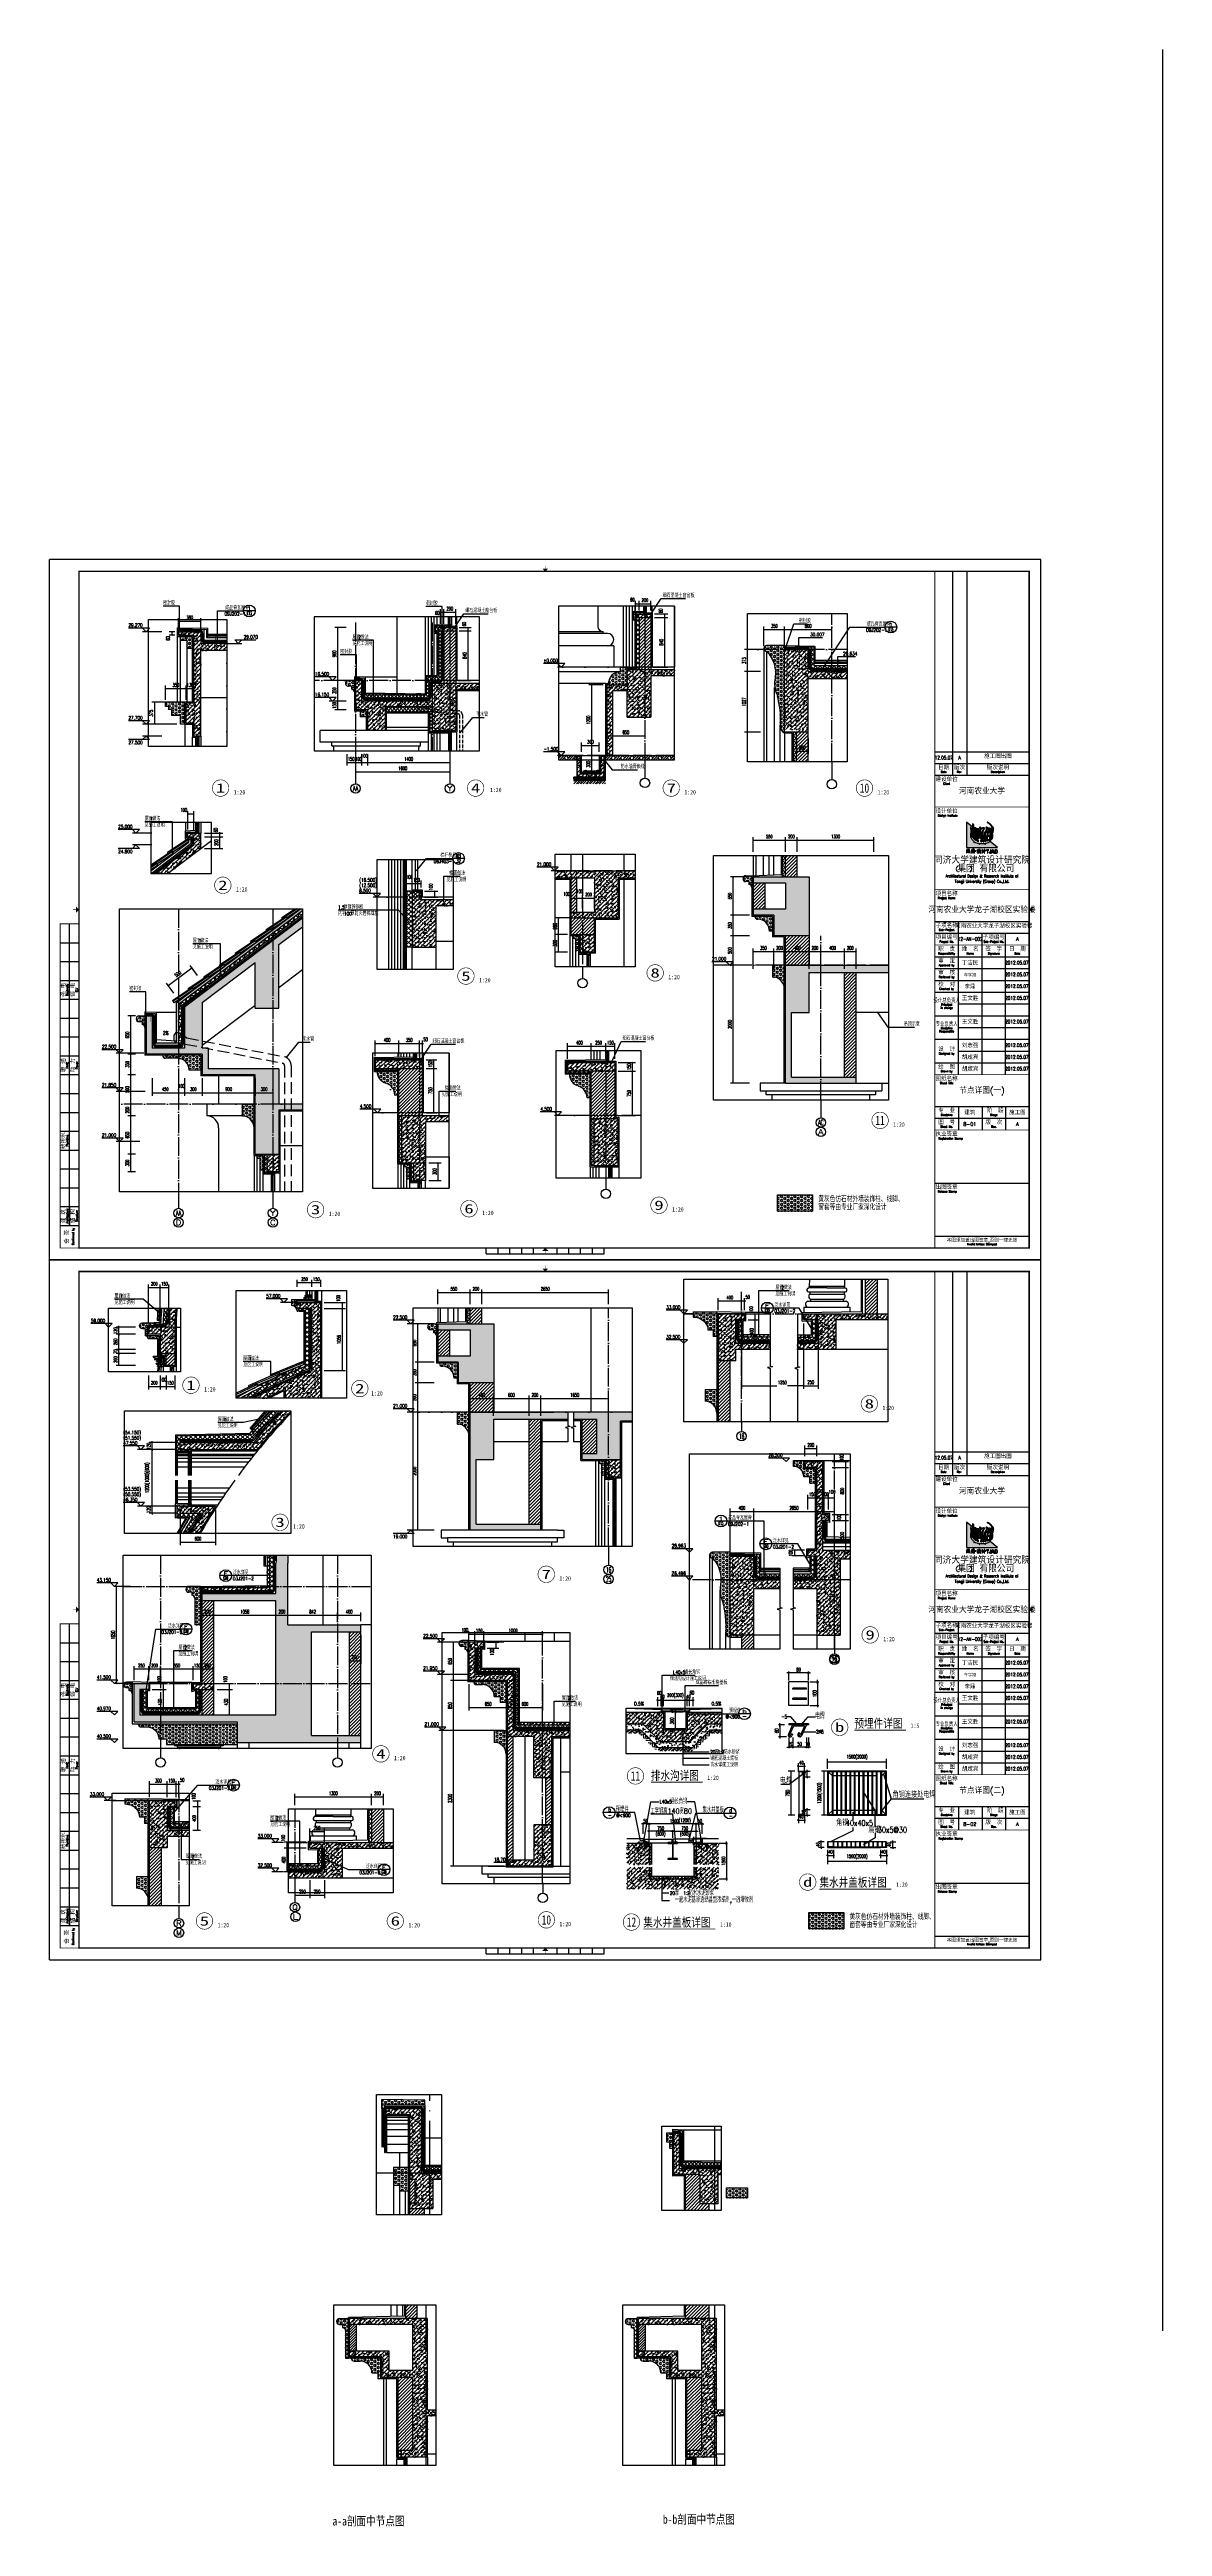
# Model space of a CAD drawing. Extents: x 0 to 125661, y -104936 to 8656.
# Drawn here: x 0 to 18882, y -33379 to 8656 of the extents above; entities that cross this region are included whole.
import ezdxf
from ezdxf.enums import TextEntityAlignment as Align

# ---------------------------------------------------------------- set-up
doc = ezdxf.new("R2010")
doc.units = 0
doc.header["$LTSCALE"] = 800
doc.header["$MEASUREMENT"] = 0
for name, pattern in [('DASH', [0.35, 0.25, -0.1]), ('DOTE', [2.42, 2, -0.2, 0.02, -0.2]), ('HIDDEN', [0.375, 0.25, -0.125]), ('HIDDEN2', [0.1875, 0.125, -0.0625])]:
    doc.linetypes.add(name, pattern=pattern)
doc.layers.get('0').update_dxf_attribs({"linetype": 'CONTINUOUS'})
doc.layers.get('Defpoints').update_dxf_attribs({"color": 1, "linetype": 'CONTINUOUS'})
for name, color, linetype in [('0仿石装饰剖', 7, 'CONTINUOUS'), ('2', 2, 'CONTINUOUS'), ('A-卫生间', 173, 'CONTINUOUS'), ('A-外窗', 145, 'CONTINUOUS'), ('A-立面看线', 117, 'CONTINUOUS'), ('A-装饰构件', 197, 'CONTINUOUS'), ('AXIS', 3, 'CONTINUOUS'), ('AXIS_TEXT', 7, 'CONTINUOUS'), ('DIM_ELEV', 3, 'CONTINUOUS'), ('DIM_IDEN', 3, 'CONTINUOUS'), ('DIM_LEAD', 3, 'CONTINUOUS'), ('DIM_SYMB', 3, 'CONTINUOUS'), ('DOTE', 28, 'CONTINUOUS'), ('HATCH', 13, 'CONTINUOUS'), ('HZ', 7, 'CONTINUOUS'), ('PUB_DIM', 3, 'CONTINUOUS'), ('PUB_HATCH', 8, 'CONTINUOUS'), ('PUB_TEXT', 7, 'CONTINUOUS'), ('QIANG', 167, 'CONTINUOUS'), ('STAIR', 4, 'CONTINUOUS'), ('STEEL', 60, 'CONTINUOUS'), ('TK', 3, 'CONTINUOUS'), ('WALL', 50, 'CONTINUOUS'), ('WINDOW', 145, 'CONTINUOUS'), ('图框', 107, 'CONTINUOUS'), ('瓦', 36, 'CONTINUOUS'), ('白线', 7, 'CONTINUOUS'), ('看线', 167, 'CONTINUOUS'), ('看线1', 7, 'CONTINUOUS'), ('门窗', 4, 'CONTINUOUS'), ('防水', 249, 'CONTINUOUS'), ('面层', 123, 'CONTINUOUS')]:
    doc.layers.add(name, color=color, linetype=linetype)
doc.styles.add('_TCH_AXIS', font='COMPLEX', dxfattribs={"bigfont": 'GBCBIG'})
doc.styles.add('_TCH_DIM', font='SIMPLEX', dxfattribs={"bigfont": 'GBCBIG'})
doc.styles.add('_TCH_LABEL', font='COMPLEX', dxfattribs={"bigfont": 'GBCBIG'})
doc.styles.add('COMPLEX', font='COMPLEX')
doc.styles.add('DIM_FONT', font='SIMPLEX.shx', dxfattribs={"width": 0.6})
doc.styles.add('DX', font='simplex.shx', dxfattribs={"width": 0.7, "bigfont": 'gbcbig.shx'})
doc.styles.add('ht', font='SIMHEI.TTF')
doc.styles.add('HZDX', font='simplex.shx', dxfattribs={"bigfont": 'gbcbig.shx'})
doc.styles.add('HZTXT', font='simplex.shx', dxfattribs={"bigfont": 'tjhztxt.shx'})
doc.styles.add('TKZ1_tjhts.shx', font='tjromant.shx', dxfattribs={"bigfont": 'tjhts.shx'})
doc.styles.add('TKZ2_tjkts.shx', font='tjromant.shx', dxfattribs={"bigfont": 'tjkts.shx'})
doc.styles.add('房间名称', font='SIMHEI.TTF', dxfattribs={"width": 0.8})
doc.styles.add('黑体', font='SIMHEI.TTF')
doc.dimstyles.new('D50', dxfattribs={"dimtxt": 300, "dimasz": 1, "dimexe": 100, "dimexo": 100, "dimgap": 100, "dimtad": 1, "dimdec": 0, "dimdsep": 46, "dimtxsty": 'DIM_FONT', "dimblk1": '_DIMX', "dimblk2": '_DIMX', "dimsah": 1, "dimcen": 0, "dimclrd": 256, "dimclrt": 7, "dimadec": 0, "dimazin": 0, "dimtfac": 1, "dimtdec": 0, "dimtix": 1, "dimtmove": 0, "dimatfit": 0, "dimldrblk": '_DIMX', "dimfxl": 0, "dimtolj": 1, "dimtzin": 0, "dimarcsym": 0})
doc.dimstyles.new('DIMN20', dxfattribs={"dimscale": 0.2, "dimtxt": 300, "dimasz": 100, "dimexe": 250, "dimexo": 300, "dimgap": 150, "dimtad": 1, "dimdec": 0, "dimzin": 0, "dimdsep": 46, "dimtxsty": 'DIM_FONT', "dimblk": 'ARCHTICK', "dimcen": 0.09, "dimclrt": 7, "dimazin": 2, "dimtfac": 1, "dimtdec": 0, "dimtix": 1, "dimtmove": 2, "dimatfit": 3, "dimfxl": 0, "dimtolj": 1, "dimtzin": 0, "dimarcsym": 0})
pattern_1 = [(45, (-190, 119.11), (-17.6777, 17.6777), []), (50, (-190, 119.11), (71.726, -6.275), [7.5, -82.5]), (355, (-190, 119.11), (-13.875, 75.219), [6, -66]), (100.451, (-184.02, 118.59), (57.851, 68.944), [6.374, -70.114]), (46.184, (-190, 139.11), (106.724, -16.552), [11.25, -123.75]), (96.636, (-181.11, 137.73), (93.466, 97.412), [9.561, -105.171]), (351.184, (-190, 139.11), (93.466, 97.412), [9, -99]), (21, (-180, 134.11), (59.6907, -40.262), [7.5, -82.5]), (326, (-180, 134.11), (24.3315, 72.515), [6, -66]), (71.451, (-175.026, 130.755), (84.022, 32.253), [6.374, -70.114]), (37.5, (-190, 119.11), (1.216, 33.2894), [0, -65.2, 0, -67, 0, -66.25]), (7.5, (-190, 119.11), (26.307, 39.4412), [0, -38.2, 0, -63.7, 0, -25.25]), (327.5, (-212.3, 119.11), (53.38224, -2.2555), [0, -25, 0, -78, 0, -103.5]), (317.5, (-222.3, 119.11), (58.3186, 10.0105), [0, -32.5, 0, -51.8, 0, -73.5])]
pattern_2 = [(45, (86758.364, -498458.1405), (-5.30330086, 5.30330086), []), (45, (86758.364, -498454.3905), (-5.30330086, 5.30330086), [])]

# ---------------------------------------------------------------- blocks, each defined once
blk = doc.blocks.new('_DIMX')
blk.add_line((-150, 0), (150, 0))
at = {"const_width": 50}
blk.add_lwpolyline([(-70, -70), (70, 70)], dxfattribs=at)
blk = doc.blocks.new('*D14')
at = {"layer": 'Defpoints', "color": 0}
for p in [(0, 465), (0, 320), (400, 320)]:
    blk.add_point(p, dxfattribs=at)
at = {"layer": 'PUB_DIM', "lineweight": -2}
for p, q in [((0, 330), (0, 475)), ((400, 465), (0, 465)), ((400, 330), (400, 475))]:
    blk.add_line(p, q, dxfattribs=at)
at = {"layer": 'PUB_DIM', "lineweight": -2, "xscale": 0.1, "yscale": 0.1, "zscale": 0.1, "rotation": 180}
blk.add_blockref('_DIMX', (0, 465), dxfattribs=at)
at = {"layer": 'PUB_DIM', "lineweight": -2, "xscale": 0.1, "yscale": 0.1, "zscale": 0.1}
blk.add_blockref('_DIMX', (400, 465), dxfattribs=at)
at = {"layer": 'PUB_DIM', "color": 3, "insert": (214, 490), "char_height": 30, "attachment_point": 5, "style": 'DIM_FONT'}
blk.add_mtext('\\A1;1500', dxfattribs=at)
blk = doc.blocks.new('*D15')
at = {"layer": 'Defpoints', "color": 0}
for p in [(377, 340), (448, 300), (498, 340)]:
    blk.add_point(p, dxfattribs=at)
at = {"layer": 'PUB_DIM', "lineweight": -2}
for p, q in [((488, 340), (367, 340)), ((438, 300), (367, 300)), ((377, 340), (377, 340)), ((377, 300), (377, 340)), ((377, 300), (377, 300))]:
    blk.add_line(p, q, dxfattribs=at)
at = {"layer": 'PUB_DIM', "lineweight": -2, "xscale": 0.1, "yscale": 0.1, "zscale": 0.1}
for p, rotation in [((377, 340), 270), ((377, 300), 90)]:
    blk.add_blockref('_DIMX', p, dxfattribs=dict(at, rotation=rotation))
at = {"layer": 'PUB_DIM', "color": 3, "insert": (352, 320), "char_height": 30, "attachment_point": 5, "rotation": 90, "style": 'DIM_FONT'}
blk.add_mtext('\\A1;40', dxfattribs=at)
blk = doc.blocks.new('*D16')
at = {"layer": 'Defpoints', "color": 0}
for p in [(-50, 465), (-50, 370), (0, 320)]:
    blk.add_point(p, dxfattribs=at)
at = {"layer": 'PUB_DIM', "lineweight": -2}
for p, q in [((-50, 380), (-50, 475)), ((0, 465), (-50, 465)), ((0, 330), (0, 475))]:
    blk.add_line(p, q, dxfattribs=at)
at = {"layer": 'PUB_DIM', "lineweight": -2, "xscale": 0.1, "yscale": 0.1, "zscale": 0.1, "rotation": 180}
blk.add_blockref('_DIMX', (-50, 465), dxfattribs=at)
at = {"layer": 'PUB_DIM', "lineweight": -2, "xscale": 0.1, "yscale": 0.1, "zscale": 0.1}
blk.add_blockref('_DIMX', (0, 465), dxfattribs=at)
at = {"layer": 'PUB_DIM', "color": 3, "insert": (-30, 490), "char_height": 30, "attachment_point": 5, "style": 'DIM_FONT'}
blk.add_mtext('\\A1;50', dxfattribs=at)
blk = doc.blocks.new('*D17')
at = {"layer": 'Defpoints', "color": 0}
for p in [(450, 465), (400, 320), (450, 370)]:
    blk.add_point(p, dxfattribs=at)
at = {"layer": 'PUB_DIM', "lineweight": -2}
for p, q in [((400, 330), (400, 475)), ((450, 380), (450, 475))]:
    blk.add_line(p, q, dxfattribs=at)
at = {"layer": 'PUB_DIM', "linetype": 'Continuous', "lineweight": -2}
blk.add_line((400, 465), (450, 465), dxfattribs=at)
at = {"layer": 'PUB_DIM', "lineweight": -2, "xscale": 0.1, "yscale": 0.1, "zscale": 0.1, "rotation": 180}
blk.add_blockref('_DIMX', (400, 465), dxfattribs=at)
at = {"layer": 'PUB_DIM', "lineweight": -2, "xscale": 0.1, "yscale": 0.1, "zscale": 0.1}
blk.add_blockref('_DIMX', (450, 465), dxfattribs=at)
at = {"layer": 'PUB_DIM', "color": 3, "insert": (430, 490), "char_height": 30, "attachment_point": 5, "style": 'DIM_FONT'}
blk.add_mtext('\\A1;50', dxfattribs=at)
blk = doc.blocks.new('*D18')
at = {"layer": 'Defpoints', "color": 0}
for p in [(0, 402), (0, 298), (200, 337)]:
    blk.add_point(p, dxfattribs=at)
at = {"layer": 'PUB_DIM', "lineweight": -2}
for p, q in [((0, 308), (0, 412)), ((200, 402), (0, 402)), ((200, 347), (200, 412))]:
    blk.add_line(p, q, dxfattribs=at)
at = {"layer": 'PUB_DIM', "lineweight": -2, "xscale": 0.1, "yscale": 0.1, "zscale": 0.1, "rotation": 180}
blk.add_blockref('_DIMX', (0, 402), dxfattribs=at)
at = {"layer": 'PUB_DIM', "lineweight": -2, "xscale": 0.1, "yscale": 0.1, "zscale": 0.1}
blk.add_blockref('_DIMX', (200, 402), dxfattribs=at)
at = {"layer": 'PUB_DIM', "color": 3, "insert": (98, 427), "char_height": 30, "attachment_point": 5, "style": 'DIM_FONT'}
blk.add_mtext('\\A1;750', dxfattribs=at)
blk = doc.blocks.new('*D19')
at = {"layer": 'Defpoints', "color": 0}
for p in [(200, 337), (400, 402), (400, 298)]:
    blk.add_point(p, dxfattribs=at)
at = {"layer": 'PUB_DIM', "lineweight": -2}
for p, q in [((200, 347), (200, 412)), ((200, 402), (400, 402)), ((400, 308), (400, 412))]:
    blk.add_line(p, q, dxfattribs=at)
at = {"layer": 'PUB_DIM', "lineweight": -2, "xscale": 0.1, "yscale": 0.1, "zscale": 0.1, "rotation": 180}
blk.add_blockref('_DIMX', (200, 402), dxfattribs=at)
at = {"layer": 'PUB_DIM', "lineweight": -2, "xscale": 0.1, "yscale": 0.1, "zscale": 0.1}
blk.add_blockref('_DIMX', (400, 402), dxfattribs=at)
at = {"layer": 'PUB_DIM', "color": 3, "insert": (302, 427), "char_height": 30, "attachment_point": 5, "style": 'DIM_FONT'}
blk.add_mtext('\\A1;750', dxfattribs=at)
blk = doc.blocks.new('*D20')
at = {"layer": 'Defpoints', "color": 0}
for p in [(585, 300), (585, 0), (656, 0)]:
    blk.add_point(p, dxfattribs=at)
at = {"layer": 'PUB_DIM', "lineweight": -2}
for p, q in [((595, 300), (666, 300)), ((656, 300), (656, 0)), ((595, 0), (666, 0))]:
    blk.add_line(p, q, dxfattribs=at)
at = {"layer": 'PUB_DIM', "lineweight": -2, "xscale": 0.1, "yscale": 0.1, "zscale": 0.1}
for p, rotation in [((656, 300), 90), ((656, 0), 270)]:
    blk.add_blockref('_DIMX', p, dxfattribs=dict(at, rotation=rotation))
at = {"layer": 'PUB_DIM', "color": 3, "insert": (631, 150), "char_height": 30, "attachment_point": 5, "rotation": 90, "style": 'DIM_FONT'}
blk.add_mtext('\\A1;1500', dxfattribs=at)
blk = doc.blocks.new('TJAD_TK_LOGO')
for points in [[(0.309, 0.239, -0.055111), (0.298, 0.218, -0.399817), (0.289, 0.213, -0.15154), (0.281, 0.216, -0.301448), (0.281, 0.226, 0.010306), (0.289, 0.248, -0.01851), (0.216, 0.33, -0.103184), (0.157, 0.423, -0.120959), (0.156, 0.5, 0.063512), (0.168, 0.638, 0.024265), (0.163, 0.716, -0.039016), (0.159, 0.759, -0.148803), (0.167, 0.795, -0.063522), (0.19, 0.819, -0.021561), (0.199, 0.827), (0, 0.989), (0, 0.014), (1.2, 0.014), (0.901, 0.256, -0.02734), (0.87, 0.232, -0.056811), (0.802, 0.195, -0.043653), (0.743, 0.178, 0.070224), (0.74, 0.168, -0.155586), (0.734, 0.146, -0.268078), (0.715, 0.144, 0.046034), (0.714, 0.151, -0.10837), (0.716, 0.158, 0.067272), (0.719, 0.172, 0.007869), (0.606, 0.171, -0.018474), (0.519, 0.174, 0.089356), (0.513, 0.16, -0.084297), (0.509, 0.144, -0.378712), (0.498, 0.137, -0.129516), (0.487, 0.142, 0.010082), (0.489, 0.148, -0.06366), (0.493, 0.159, -0.047427), (0.496, 0.17, 0.412458), (0.493, 0.175, 0.04646), (0.459, 0.179, -0.083304), (0.398, 0.192, -0.056916)], [(0.278, 0.851, 0.150805), (0.286, 0.87, 0.118181), (0.284, 0.888, 0.061251), (0.278, 0.901, 0.110829), (0.266, 0.912, 0.065976), (0.248, 0.919, 0.129921), (0.229, 0.92, 0.40681), (0.226, 0.916, 0.07663), (0.23, 0.907, -0.019502), (0.237, 0.896, -0.085799), (0.241, 0.884, -0.150999), (0.235, 0.858, -0.086307), (0.225, 0.846, -0.019332), (0.206, 0.833, 0.015742), (0.199, 0.827), (0.264, 0.775, -0.014783), (0.267, 0.774, -0.092021), (0.285, 0.767, -0.021612), (0.299, 0.758, 0.020501), (0.302, 0.757, -0.138406), (0.302, 0.756, -0.004327), (0.304, 0.756, 0.041521), (0.307, 0.755, 0.017006), (0.309, 0.756, 0.175362), (0.313, 0.76, 0.115175), (0.313, 0.77, 0.133458), (0.302, 0.795, 0.090138), (0.282, 0.811, 0.068529), (0.267, 0.817, -0.013934), (0.257, 0.819, -0.201719), (0.25, 0.824, -0.378426), (0.25, 0.831, -0.084166), (0.26, 0.837, 0.070184)], [(0.264, 0.775, 0.064867), (0.248, 0.774, 0.116531), (0.226, 0.765, 0.208218), (0.216, 0.75, 0.02194), (0.216, 0.741, -0.003556), (0.223, 0.64, -0.008585), (0.225, 0.606, -0.036626), (0.224, 0.587, -0.030322), (0.219, 0.565, 0.008639), (0.208, 0.528, 0.029199), (0.201, 0.493, 0.047639), (0.199, 0.469, 0.083135), (0.203, 0.45, 0.077424), (0.222, 0.419, 0.095524), (0.251, 0.392, 0.133345), (0.255, 0.391, 0.037671), (0.266, 0.395, -0.074764), (0.289, 0.401, -0.017227), (0.311, 0.402, 0.103318), (0.324, 0.403, 0.529251), (0.324, 0.406, 0.058891), (0.31, 0.414, -0.106556), (0.272, 0.441, -0.157893), (0.244, 0.5, -0.090292), (0.241, 0.541, -0.061166), (0.257, 0.612, -0.11155), (0.27, 0.637, -0.016825), (0.293, 0.661, -0.002917), (0.333, 0.697, 0.013927), (0.345, 0.708)], [(0.474, 0.731, 0.018572), (0.473, 0.731), (0.473, 0.732, 0.06936), (0.47, 0.733, 0.047212), (0.46, 0.735, 0.024282), (0.443, 0.735, -0.000753), (0.412, 0.735, -0.013374), (0.392, 0.736, -0.164458), (0.382, 0.74, -0.15617), (0.376, 0.751, 0.064833), (0.371, 0.765, 0.17195), (0.36, 0.774, 0.077232), (0.348, 0.779, 0.099365), (0.341, 0.778, 0.128164), (0.335, 0.776, 0.199677), (0.331, 0.766, 0.156287), (0.335, 0.754, 0.086381), (0.343, 0.746, 0.029794), (0.351, 0.742, -0.218512), (0.359, 0.734, -0.050196), (0.36, 0.726, -0.223734), (0.356, 0.72, -0.013892), (0.345, 0.708), (0.359, 0.697, -0.00619), (0.387, 0.712, -0.093205), (0.434, 0.721, -0.103421), (0.439, 0.72, -0.384925), (0.441, 0.717, -0.045853), (0.438, 0.703, -0.014561), (0.423, 0.658, 0.006316), (0.419, 0.648), (0.432, 0.637, -0.003465), (0.435, 0.644, -0.002724), (0.456, 0.704, -0.338072), (0.461, 0.707, 0.005218), (0.473, 0.707, 0.309415), (0.476, 0.708, 0.132077), (0.479, 0.71, 0.147744), (0.481, 0.715, 0.135646), (0.481, 0.723, 0.18433)], [(0.756, 0.375, 0.010654), (0.758, 0.371, 0.091005), (0.765, 0.363, 0.311976), (0.77, 0.363)]]:
    blk.add_hatch(color=256).paths.add_polyline_path(points)
h = blk.add_hatch(color=256)
h.paths.add_polyline_path([(0.982, 0.688, -0.266995), (0.988, 0.691, -0.078548), (0.994, 0.689, -0.061401), (1.001, 0.685, -0.140506), (1.007, 0.676, -0.075077), (1.01, 0.653, -0.023792), (1.008, 0.62, 0.028581), (1.007, 0.585, 0.083513), (1.009, 0.572, 0.556873), (1.014, 0.571, 0.099876), (1.028, 0.596, 0.058859), (1.035, 0.633, 0.00868), (1.036, 0.66, -0.055868), (1.045, 0.71, 0.012909), (1.049, 0.719, 0.07627), (1.048, 0.734, 0.168287), (0.983, 0.856, 0.045812), (0.89, 0.946, 0.082299), (0.824, 0.983, 0.045024), (0.802, 0.988, 0.184323), (0.796, 0.987, 0.401214), (0.797, 0.985, 0.073894), (0.803, 0.98, 0.009968), (0.828, 0.967, -0.045085), (0.849, 0.953, -0.042435), (0.89, 0.913, -0.014659), (0.933, 0.859, -0.075958), (0.979, 0.767, 0.183281), (0.919, 0.704, 0.093166), (0.905, 0.577, 0.002645), (0.905, 0.539), (0.95, 0.539, -0.021718), (0.951, 0.561, -0.060902), (0.951, 0.563, -0.750169), (0.953, 0.563, -0.062141), (0.956, 0.558, -0.02804), (0.962, 0.541, -0.001207), (0.963, 0.539), (0.999, 0.539), (0.998, 0.542), (0.986, 0.581, -0.042759), (0.971, 0.648, -0.166183), (0.976, 0.68, -0.02967)])
h.paths.add_polyline_path([(0.921, 0.747, 0.337691), (0.922, 0.75, 0.234051), (0.918, 0.756, 0.085029), (0.898, 0.762, 0.109404), (0.867, 0.76, 0.027051), (0.842, 0.75, 0.096966), (0.82, 0.779, 0.147389), (0.788, 0.798, 0.110178), (0.765, 0.798, 0.193659), (0.754, 0.789, 0.105864), (0.751, 0.781, 0.322715), (0.756, 0.77, 0.090222), (0.775, 0.763, 0.021428), (0.79, 0.76, -0.062248), (0.802, 0.756, -0.0489), (0.814, 0.75, 0.061445), (0.828, 0.743, 0.045204), (0.773, 0.709, 0.105153), (0.746, 0.68, 0.017534), (0.699, 0.593, 0.04727), (0.677, 0.539), (0.731, 0.539, -0.016538), (0.733, 0.546, -0.06987), (0.755, 0.615, -0.55525), (0.762, 0.616, 0.087068), (0.773, 0.608, 0.000587), (0.779, 0.605, 0.051645), (0.781, 0.604, 0.002312), (0.798, 0.592, 0.1078), (0.815, 0.585, 0.06971), (0.83, 0.588, -0.002349), (0.824, 0.554, -0.014725), (0.822, 0.539), (0.839, 0.539, -0.003665), (0.842, 0.55, -0.003176), (0.85, 0.584, -0.214328), (0.855, 0.589, 0.079005), (0.864, 0.594, 0.136284), (0.869, 0.604, 0.042038), (0.87, 0.61, 0.121208), (0.869, 0.615, 0.033156), (0.864, 0.622, -0.089896), (0.861, 0.627, -0.153361), (0.862, 0.632, -0.00558), (0.876, 0.678, -0.02004), (0.892, 0.724, -0.10938), (0.9, 0.737, 0.024126), (0.911, 0.741, 0.094696)])
h.paths.add_polyline_path([(0.871, 0.737, -0.143663), (0.867, 0.714, 0.018808), (0.849, 0.654, -0.117601), (0.837, 0.612, -0.229986), (0.819, 0.61, -0.2857), (0.79, 0.639, -0.267121), (0.803, 0.697, -0.053371), (0.832, 0.724, -0.07094), (0.861, 0.743, -0.49062)], flags=16)
h = blk.add_hatch(color=256)
h.paths.add_polyline_path([(0.393, 0.563, -0.011586), (0.397, 0.579, 0.253288), (0.396, 0.579, 0.095247), (0.388, 0.58, -0.0106), (0.376, 0.58, -0.133876), (0.361, 0.583, -0.082431), (0.345, 0.596, -0.01622), (0.332, 0.612, 0.042319), (0.324, 0.621, 0.140851), (0.317, 0.624, 0.145933), (0.308, 0.622, 0.038492), (0.302, 0.618), (0.302, 0.618, 0.000616), (0.3, 0.616, 0.032553), (0.298, 0.615, 0.095329), (0.294, 0.61, 0.096767), (0.291, 0.597, -0.001525), (0.288, 0.574, 0.034244), (0.285, 0.552, 0.085899), (0.292, 0.504, 0.097395), (0.314, 0.467, 0.083463), (0.339, 0.445, 0.098864), (0.352, 0.441, 0.30663), (0.356, 0.443, 0.075685), (0.361, 0.453, 0.009946), (0.371, 0.491, -0.023424), (0.378, 0.51, 0.034776)])
h.paths.add_polyline_path([(0.333, 0.372, 0.321528), (0.33, 0.377, 0.021484), (0.291, 0.382, 0.022843), (0.282, 0.382, 0.102534), (0.276, 0.381, 0.130045), (0.272, 0.378, 0.267367), (0.271, 0.374, -0.005872), (0.276, 0.364, 0.058515), (0.28, 0.355, 0.081344), (0.295, 0.338, 0.099387), (0.309, 0.33, 0.035917), (0.315, 0.328, 0.245908), (0.318, 0.33, 0.105203), (0.327, 0.349, -0.034055), (0.332, 0.365, 0.056891)])
h.paths.add_polyline_path([(0.431, 0.34, 0.245812), (0.436, 0.359, 0.065072), (0.425, 0.393, 0.134826), (0.425, 0.393, -0.114996), (0.425, 0.394, 0.061748), (0.418, 0.405, 0.16919), (0.41, 0.409, 0.009694), (0.393, 0.411, 0.017654), (0.382, 0.412, 0.044621), (0.374, 0.411, 0.15913), (0.368, 0.408, 0.263058), (0.367, 0.404, 0.037983), (0.375, 0.384, -0.091013), (0.378, 0.375, -0.183458), (0.376, 0.37, -0.186991), (0.37, 0.367, -0.076588), (0.364, 0.367, 0.012233), (0.357, 0.368, 0.175338), (0.353, 0.367, 0.023216), (0.34, 0.33, 0.04069), (0.336, 0.312, 0.28537), (0.339, 0.306, 0.048651), (0.347, 0.302, -0.083296), (0.359, 0.295, 0.044689), (0.367, 0.289, 0.196761), (0.378, 0.288, 0.127879), (0.395, 0.298, 0.050671)])
h.paths.add_polyline_path([(0.463, 0.285, 0.013244), (0.461, 0.293, 0.042352), (0.454, 0.311, 0.086452), (0.451, 0.314, 0.181931), (0.447, 0.314, 0.105167), (0.437, 0.307, 0.063777), (0.422, 0.289, 0.079039), (0.415, 0.273, 0.295118), (0.417, 0.263, 0.12746), (0.426, 0.259, 0.051219), (0.438, 0.258, -0.006938), (0.459, 0.255, 0.101871), (0.472, 0.256, 0.282022), (0.475, 0.26, 0.127329), (0.473, 0.266), (0.473, 0.266, -0.004335)])
h.paths.add_polyline_path([(0.658, 0.308, -0.058552), (0.645, 0.335, -0.043685), (0.641, 0.359, 0.088622), (0.637, 0.372, 0.151789), (0.622, 0.385, -0.046532), (0.606, 0.394, 0.04555), (0.599, 0.398, 0.043142), (0.597, 0.399), (0.597, 0.399, 0.251715), (0.586, 0.396, 0.137334), (0.576, 0.371, -0.022108), (0.571, 0.349, 0.025269), (0.557, 0.305, -0.028381), (0.55, 0.284, 0.095667), (0.544, 0.258, 0.266705), (0.554, 0.241, 0.133638), (0.581, 0.24, 0.117773), (0.634, 0.259, 0.081266), (0.66, 0.285, 0.080524), (0.663, 0.292), (0.663, 0.292), (0.664, 0.292), (0.664, 0.295), (0.663, 0.295, 0.059624)])
h.paths.add_polyline_path([(0.568, 0.406, 0.121011), (0.564, 0.41, 0.051248), (0.55, 0.42, 0.077555), (0.545, 0.422, 0.238499), (0.542, 0.421, 0.167798), (0.541, 0.418, 0.09655), (0.541, 0.4, -0.014406), (0.543, 0.392, -0.00033), (0.545, 0.375, 0.1059), (0.551, 0.357, 0.313865), (0.556, 0.357, 0.231713), (0.56, 0.364, 0.026659), (0.564, 0.385, -0.007425), (0.568, 0.4, 0.16995)])
h.paths.add_polyline_path([(0.679, 0.25, 0.082015), (0.68, 0.258, 0.360369), (0.675, 0.264, 0.094324), (0.668, 0.263, 0.109868), (0.666, 0.263, -0.017853), (0.664, 0.262), (0.663, 0.262, 0.095638), (0.652, 0.251, 0.069381), (0.647, 0.242, 0.391778), (0.649, 0.238, 0.16265), (0.658, 0.237, 0.029698), (0.663, 0.239), (0.664, 0.239, 0.027865), (0.674, 0.243, 0.232972)])
h.paths.add_polyline_path([(0.765, 0.309, -0.00792), (0.766, 0.312, -0.04061), (0.767, 0.316, 0.057732), (0.769, 0.323, 0.231089), (0.766, 0.331, 0.223752), (0.755, 0.33, 0.032861), (0.734, 0.315, -0.012035), (0.716, 0.303, 0.160241), (0.7, 0.287, 0.160304), (0.7, 0.267, 0.221951), (0.709, 0.256, 0.080228), (0.726, 0.248, 0.124433), (0.741, 0.247, 0.177577), (0.748, 0.255, 0.06059), (0.758, 0.283, -0.013372)])
h = blk.add_hatch(color=256)
h.paths.add_polyline_path([(0.419, 0.648), (0.359, 0.697, 0.122439), (0.344, 0.679, 0.077208), (0.338, 0.662, 0.221374), (0.343, 0.64, -0.044103), (0.353, 0.625, 0.092474), (0.367, 0.606, 0.149827), (0.383, 0.599, 0.078107), (0.401, 0.6, 0.300992), (0.408, 0.607, 0.003448), (0.412, 0.624, -0.014936)])
h.paths.add_polyline_path([(0.448, 0.531, -0.118411), (0.466, 0.61), (0.432, 0.637, 0.013731), (0.424, 0.609, 0.354128), (0.426, 0.607, 0.149403), (0.425, 0.606, -0.033756), (0.429, 0.605, -0.301225), (0.432, 0.602, -0.067966), (0.431, 0.585, -0.155357), (0.425, 0.583, -0.0383), (0.418, 0.581, 0.394404), (0.414, 0.577, -0.002997), (0.393, 0.506, 0.027314), (0.376, 0.437, 0.262389), (0.377, 0.431, 0.054171), (0.409, 0.43, -0.120269), (0.432, 0.428, -0.238212), (0.445, 0.415, -0.030328), (0.452, 0.384, 0.177342), (0.459, 0.369, 0.189169), (0.473, 0.367, 0.024901), (0.494, 0.37, 0.43233), (0.503, 0.381, 0.054023), (0.499, 0.406, 0.072563), (0.493, 0.423, -0.024272), (0.473, 0.455, -0.09052)])
h.paths.add_polyline_path([(0.591, 0.509), (0.494, 0.587, 0.02545), (0.492, 0.572, 0.128799), (0.501, 0.52, 0.044216), (0.522, 0.484, 0.076323), (0.548, 0.46, 0.034366), (0.562, 0.452, 0.076032), (0.572, 0.449, 0.341488), (0.575, 0.451, 0.069217), (0.584, 0.479, 0.009229)])
h.paths.add_polyline_path([(0.606, 0.496, 0.003269), (0.602, 0.481, 0.051211), (0.597, 0.445, 0.204101), (0.599, 0.435, -0.011598), (0.623, 0.42, -0.044991), (0.66, 0.394, -0.200983), (0.669, 0.38, -0.006426), (0.679, 0.338, 0.079721), (0.687, 0.311, 0.326464), (0.691, 0.309, 0.087838), (0.695, 0.311, 0.087656), (0.715, 0.332, 0.286319), (0.72, 0.36, 0.076349), (0.701, 0.389, -0.160397), (0.676, 0.44), (0.676, 0.44)])
h.paths.add_polyline_path([(0.852, 0.297), (0.79, 0.347, 0.007087), (0.777, 0.301, 0.070922), (0.774, 0.275, 0.248353), (0.779, 0.265, 0.199635), (0.795, 0.268, -0.006886), (0.813, 0.275, 0.05678), (0.847, 0.293, 0.006803)])
h = blk.add_hatch(color=256)
h.paths.add_polyline_path([(0.712, 0.755, 0.083086), (0.708, 0.761, 0.127732), (0.701, 0.764, 0.060999), (0.673, 0.768, 0.050289), (0.649, 0.769, 0.061315), (0.626, 0.765, -0.058239), (0.605, 0.759, -0.023274), (0.577, 0.756, -0.318074), (0.565, 0.762, -0.012807), (0.546, 0.787, 0.176594), (0.527, 0.801, 0.141446), (0.512, 0.802, 0.254042), (0.501, 0.793, 0.094349), (0.5, 0.777, 0.272202), (0.507, 0.767, 0.06938), (0.523, 0.763, -0.099001), (0.54, 0.758, -0.173209), (0.549, 0.747, -0.244282), (0.547, 0.738, -0.042049), (0.531, 0.716, 0.019533), (0.504, 0.683, 0.074328), (0.489, 0.659, -0.003717), (0.466, 0.61), (0.494, 0.587, -0.03259), (0.498, 0.607, -0.114709), (0.504, 0.617), (0.507, 0.619), (0.509, 0.62), (0.512, 0.62), (0.514, 0.619), (0.523, 0.614), (0.529, 0.609), (0.548, 0.592), (0.554, 0.586), (0.555, 0.586, 0.137325), (0.563, 0.582, 0.052206), (0.581, 0.58, -0.039081), (0.596, 0.578, -0.061234), (0.6, 0.577, -0.389955), (0.602, 0.574, -0.015439), (0.601, 0.566, -0.009793), (0.592, 0.514, -0.001555), (0.591, 0.509), (0.606, 0.496, -0.005675), (0.613, 0.522, 0.021764), (0.624, 0.57, -0.037231), (0.627, 0.579, -0.166808), (0.63, 0.581, 0.014415), (0.637, 0.584, 0.232872), (0.642, 0.591, 0.087887), (0.641, 0.601, 0.002273), (0.638, 0.615, -0.178357), (0.638, 0.619, -0.001216), (0.651, 0.66, -0.011476), (0.664, 0.699, -0.017032), (0.676, 0.729, -0.192629), (0.689, 0.74, -0.05264), (0.702, 0.745, 0.121865), (0.712, 0.748, 0.384919)])
h.paths.add_polyline_path([(0.597, 0.737, -0.021509), (0.628, 0.747, -0.053885), (0.638, 0.749, -0.363115), (0.652, 0.741, -0.093078), (0.646, 0.705, 0.023125), (0.622, 0.626, -0.067346), (0.613, 0.603, -0.278742), (0.606, 0.6, -0.067064), (0.586, 0.602, -0.223721), (0.563, 0.619, -0.070697), (0.543, 0.661, -0.171192), (0.544, 0.69, -0.090372), (0.564, 0.717, -0.097027)], flags=16)
h = blk.add_hatch(color=256)
h.paths.add_polyline_path([(0.952, 0.5, -0.00262), (0.951, 0.526, -0.01182), (0.95, 0.539), (0.905, 0.539, 0.006126), (0.905, 0.449, 0.002492), (0.906, 0.412, 0.048247), (0.887, 0.46, 0.065909), (0.883, 0.465, 0.224936), (0.877, 0.467, 0.038284), (0.864, 0.466, -0.06616), (0.83, 0.465, -0.485088), (0.827, 0.467, -0.101913), (0.828, 0.487, -0.016956), (0.839, 0.539), (0.822, 0.539, -0.017973), (0.817, 0.52, -0.010562), (0.81, 0.476, -0.208845), (0.803, 0.461, -0.11949), (0.791, 0.457, -0.131776), (0.748, 0.465, -0.127624), (0.732, 0.488, -0.118385), (0.731, 0.539), (0.677, 0.539, 0.005191), (0.675, 0.533, 0.105733), (0.676, 0.44), (0.718, 0.405), (0.745, 0.405, -0.078177), (0.747, 0.414, -0.129583), (0.758, 0.426, -0.224047), (0.779, 0.429, -0.071036), (0.78, 0.429, 0.101063), (0.781, 0.428, -0.019588), (0.783, 0.428, -0.023828), (0.784, 0.427, -0.322257), (0.79, 0.416, -0.013384), (0.788, 0.405), (0.804, 0.405, -0.014271), (0.808, 0.414, -0.194353), (0.821, 0.43, -0.094044), (0.855, 0.439, -0.035175), (0.871, 0.44, -0.177154), (0.88, 0.432, -0.054292), (0.893, 0.405), (0.948, 0.405, 0.016129), (0.951, 0.417, 0.043741), (0.953, 0.46, 0.012835)])
h.paths.add_polyline_path([(1.021, 0.458), (1.011, 0.5), (0.999, 0.539), (0.963, 0.539, -0.013434), (0.968, 0.518, -0.01242), (0.972, 0.498, -0.017255), (0.974, 0.479, -0.024091), (0.974, 0.433, -0.03797), (0.971, 0.405), (1.012, 0.405, 0.01383), (1.019, 0.427, 0.116879)])
h.paths.add_polyline_path([(0.967, 0.319, 0.068823), (0.992, 0.356, 0.031999), (1.012, 0.405), (0.971, 0.405, -0.002893), (0.971, 0.403, -0.072675), (0.96, 0.375, -0.038888), (0.948, 0.355, -0.02059), (0.929, 0.332, -0.114728), (0.923, 0.326, -0.052839), (0.914, 0.32), (0.911, 0.319), (0.909, 0.319), (0.909, 0.322), (0.914, 0.334), (0.918, 0.341), (0.933, 0.363), (0.941, 0.383), (0.941, 0.384, 0.030329), (0.948, 0.405), (0.893, 0.405, -0.019139), (0.897, 0.395, -0.131139), (0.901, 0.371, -0.068706), (0.888, 0.337, -0.106182), (0.87, 0.312, -0.027075), (0.852, 0.297), (0.901, 0.256, 0.015633), (0.918, 0.272, -0.009266)])
h = blk.add_hatch(color=256)
h.paths.add_polyline_path([(0.798, 0.379, -0.041396), (0.804, 0.405), (0.788, 0.405, -0.011453), (0.786, 0.396, -0.01007), (0.783, 0.379, -0.034546), (0.778, 0.371, -0.087737), (0.77, 0.363), (0.79, 0.347), (0.79, 0.347, 0.020125)])
h.paths.add_polyline_path([(0.745, 0.405), (0.718, 0.405), (0.756, 0.375, -0.051476), (0.747, 0.393, -0.099669)])
h = blk.add_hatch(color=256)
h.paths.add_polyline_path([(0.109, -0.055, 0.215782), (0.096, -0.053, 0.067417), (0.088, -0.057, -0.168397), (0.072, -0.061, -0.018722), (0.056, -0.059, 0.069135), (0.037, -0.058, -0.211583), (0.032, -0.057, 0.012327), (0.027, -0.054, 0.18165), (0.023, -0.055, 0.234564), (0.014, -0.061, 0.06939), (0.009, -0.077, 0.040114), (0.004, -0.126, 0.00862), (0.004, -0.151, 0.034302), (0.003, -0.186, 0.240525), (0.011, -0.199, 0.151405), (0.014, -0.2, 0.254247), (0.016, -0.192, 0.038225), (0.017, -0.166, -0.061608), (0.019, -0.146, 0.026815), (0.022, -0.113, -0.054652), (0.026, -0.093, -0.028262), (0.029, -0.084, -0.253686), (0.038, -0.079, 0.007206), (0.049, -0.078, -0.006599), (0.073, -0.075, 0.009999), (0.084, -0.072, -0.062381), (0.093, -0.073, -0.15567), (0.099, -0.077, -0.051163), (0.105, -0.085, -0.102101), (0.107, -0.091, -0.03095), (0.107, -0.129, 0.010088), (0.107, -0.15, -0.131285), (0.104, -0.163, -0.019629), (0.101, -0.168, -0.485137), (0.096, -0.17, 0.001583), (0.093, -0.168, 0.165296), (0.088, -0.17, 0.24859), (0.085, -0.178, 0.066176), (0.088, -0.189, 0.038595), (0.091, -0.194, 0.378365), (0.095, -0.196, 0.077759), (0.104, -0.183, 0.016012), (0.112, -0.17, 0.054651), (0.118, -0.155, 0.087206), (0.123, -0.112, 0.064902), (0.117, -0.068, 0.144064)])
h.paths.add_polyline_path([(0.063, -0.093), (0.056, -0.093), (0.053, -0.094), (0.049, -0.096), (0.047, -0.097), (0.046, -0.1, 0.333571), (0.046, -0.104, 0.045952), (0.052, -0.107, 0.064784), (0.062, -0.109, 0.210865), (0.068, -0.107, 0.127927), (0.071, -0.102, 0.211886), (0.07, -0.096, 0.12013), (0.067, -0.094)], flags=17)
h.paths.add_polyline_path([(0.058, -0.146, -0.039434), (0.061, -0.152, 0.054133), (0.064, -0.158, 0.123184), (0.08, -0.15, 0.140353), (0.084, -0.143, 0.284617), (0.083, -0.139, -0.012464), (0.076, -0.135, 0.016141), (0.064, -0.126, -0.029736), (0.041, -0.127, -0.149024), (0.037, -0.13, 0.190304), (0.034, -0.134, 0.089845), (0.033, -0.143, 0.171078), (0.041, -0.157, 0.249801), (0.05, -0.159, 0.378768), (0.055, -0.153, 0.031236), (0.054, -0.146), (0.056, -0.144)], flags=17)
h.paths.add_polyline_path([(0.194, -0.081, -0.130766), (0.193, -0.083, -0.049), (0.189, -0.09, 0.175351), (0.187, -0.096, 0.389375), (0.189, -0.097, 0.146359), (0.197, -0.094, 0.079034), (0.202, -0.089, 0.101244), (0.205, -0.084, 0.132531), (0.205, -0.077, 0.067751), (0.203, -0.072, 0.050259), (0.2, -0.068, 0.454265), (0.198, -0.068, 0.06765), (0.196, -0.073, 0.007561)])
h.paths.add_polyline_path([(0.189, -0.104, 0.313541), (0.186, -0.1, 0.335576), (0.183, -0.102, 0.015792), (0.178, -0.135, -0.057755), (0.171, -0.161, 0.000363), (0.163, -0.186, 0.094511), (0.167, -0.207, 0.230423), (0.17, -0.211, 0.369117), (0.176, -0.206, 0.039319), (0.18, -0.185, -0.109188), (0.189, -0.149, 0.00425), (0.191, -0.143, 0.032369), (0.189, -0.118, -0.025515)])
h.paths.add_polyline_path([(0.251, -0.045, 0.093827), (0.236, -0.063, 0.302072), (0.237, -0.068, 0.296548), (0.244, -0.068, 0.04254), (0.259, -0.06, -0.129019), (0.275, -0.057, -0.117204), (0.279, -0.058, -0.328405), (0.279, -0.061, -0.051459), (0.27, -0.072, 0.085646), (0.26, -0.09, 0.031903), (0.26, -0.093, -0.315533), (0.256, -0.098, -0.134544), (0.251, -0.099, -0.408117), (0.248, -0.096, 0.035639), (0.244, -0.085, 0.084333), (0.242, -0.081, 0.358627), (0.239, -0.08, 0.227473), (0.233, -0.092, 0.148882), (0.235, -0.099, -0.254787), (0.236, -0.106, -0.110418), (0.229, -0.113, -0.032156), (0.217, -0.121, 0.122106), (0.21, -0.128, 0.074479), (0.204, -0.144, 0.233421), (0.206, -0.152, 0.316166), (0.217, -0.152, 0.122903), (0.231, -0.14, 0.056501), (0.241, -0.125, -0.025506), (0.247, -0.11, -0.174643), (0.26, -0.101, 0.004602), (0.266, -0.098, -0.251477), (0.264, -0.107, -0.130218), (0.259, -0.112, 0.16089), (0.254, -0.116, 0.172735), (0.253, -0.123, 0.448793), (0.261, -0.125, 0.141971), (0.272, -0.109, 0.057248), (0.276, -0.094, -0.334885), (0.284, -0.087, -0.076773), (0.288, -0.087, -0.545841), (0.289, -0.089, -0.008092), (0.289, -0.104, 0.139136), (0.295, -0.124, 0.144746), (0.301, -0.128, 0.355116), (0.304, -0.126, 0.046986), (0.306, -0.118, 0.052614), (0.307, -0.115, 0.237681), (0.306, -0.113, 0.025436), (0.302, -0.111, -0.354836), (0.298, -0.107, -0.049448), (0.297, -0.093, -0.035628), (0.297, -0.088, -0.387964), (0.3, -0.084, -0.009611), (0.307, -0.081, 0.187317), (0.311, -0.078, 0.232403), (0.311, -0.072, 0.143525), (0.31, -0.072, 0.022411), (0.288, -0.082, -0.00319), (0.28, -0.086, -0.206179), (0.276, -0.086, -0.165764), (0.274, -0.084, -0.217969), (0.274, -0.08, -0.110096), (0.284, -0.068, -0.031862), (0.296, -0.059, 0.078929), (0.299, -0.057, 0.264707), (0.3, -0.055, 0.034215), (0.298, -0.052, 0.174735), (0.296, -0.052, 0.001752), (0.292, -0.052, -0.177458), (0.287, -0.05, -0.140307), (0.283, -0.047, -0.275752), (0.284, -0.041, 0.167681), (0.285, -0.035, 0.301407), (0.279, -0.03, 0.08311), (0.273, -0.03, 0.130737)])
h.paths.add_polyline_path([(0.327, -0.118, 0.027579), (0.343, -0.127, 0.154526), (0.354, -0.127, 0.082415), (0.363, -0.125, 0.312986), (0.363, -0.119, 0.221824), (0.36, -0.116, 0.031656), (0.355, -0.116, -0.00721), (0.342, -0.112, -0.071904), (0.327, -0.106, -0.267193), (0.324, -0.1, -0.023267), (0.328, -0.092, 0.395574), (0.325, -0.085, 0.188464), (0.317, -0.087, 0.051998), (0.311, -0.09, 0.108508), (0.306, -0.097, 0.200123), (0.304, -0.104, 0.191616), (0.308, -0.109, -0.01282)])
h.paths.add_polyline_path([(0.306, -0.135, 0.188222), (0.299, -0.134, 0.20573), (0.291, -0.139, 0.018376), (0.285, -0.149, -0.117409), (0.277, -0.159, -0.060927), (0.277, -0.146, 0.215117), (0.274, -0.142, 0.470033), (0.27, -0.143, -0.045545), (0.262, -0.149, -0.074224), (0.255, -0.151, -0.568137), (0.252, -0.149, -0.07678), (0.253, -0.144, 0.100197), (0.253, -0.135, 0.387299), (0.25, -0.133, 0.118665), (0.248, -0.134, 0.185429), (0.241, -0.147, -0.018374), (0.239, -0.158, 0.026924), (0.236, -0.169, -0.013447), (0.235, -0.18, 0.097057), (0.236, -0.192, 0.277047), (0.24, -0.195, 0.192921), (0.243, -0.193, 0.125735), (0.246, -0.18, -0.084178), (0.249, -0.165, -0.292454), (0.257, -0.16, -0.427415), (0.263, -0.166, -0.039723), (0.262, -0.177, 0.744354), (0.267, -0.179, 0.173973), (0.275, -0.172, -0.079593), (0.283, -0.162, 0.037997), (0.292, -0.152, -0.536451), (0.3, -0.152, -0.220641), (0.303, -0.166, -0.033334), (0.3, -0.178, -0.02197), (0.292, -0.196, -0.036413), (0.288, -0.204, 0.059035), (0.288, -0.205, 0.221247), (0.289, -0.208, 0.229092), (0.291, -0.208, 0.104052), (0.294, -0.206, 0.039622), (0.303, -0.189, 0.031663), (0.312, -0.173, 0.083922), (0.315, -0.156, 0.095464), (0.311, -0.142, 0.118136)])
h.paths.add_polyline_path([(0.429, -0.094), (0.441, -0.085, 0.028783), (0.422, -0.063), (0.41, -0.071, -0.06685)])
h.paths.add_polyline_path([(0.421, -0.105), (0.402, -0.104), (0.397, -0.104), (0.395, -0.104), (0.395, -0.118), (0.401, -0.118), (0.409, -0.117), (0.416, -0.117), (0.416, -0.171, -0.223037), (0.41, -0.183, -0.003297), (0.409, -0.184), (0.42, -0.194, 0.201777), (0.422, -0.192, -0.033526), (0.454, -0.166, -0.02738), (0.447, -0.153, -0.067274), (0.43, -0.17, -0.004515), (0.43, -0.112, -0.051491), (0.431, -0.104)])
h.paths.add_polyline_path([(0.468, -0.078), (0.468, -0.091, -0.202539), (0.461, -0.102, -0.066868), (0.447, -0.111, -0.101276), (0.461, -0.119, 0.145344), (0.479, -0.102, 0.140249), (0.482, -0.075, -0.003162), (0.512, -0.075, -0.016144), (0.511, -0.091, 0.052901), (0.512, -0.109, 0.214665), (0.515, -0.112, 0.093296), (0.515, -0.112, 0.137117), (0.524, -0.113, 0.000424), (0.537, -0.112, 0.022294), (0.552, -0.111), (0.554, -0.095), (0.55, -0.096), (0.546, -0.097), (0.542, -0.098), (0.536, -0.099), (0.532, -0.1), (0.527, -0.099), (0.526, -0.096), (0.527, -0.081), (0.528, -0.063), (0.521, -0.063), (0.511, -0.063), (0.498, -0.063), (0.486, -0.063), (0.477, -0.063), (0.467, -0.063)])
h.paths.add_polyline_path([(0.506, -0.122, -0.002263), (0.465, -0.122, -0.028919), (0.449, -0.121), (0.449, -0.135), (0.457, -0.134), (0.467, -0.133, -0.001197), (0.501, -0.133, 0.000411), (0.519, -0.133, -0.117897), (0.498, -0.165, -0.081518), (0.473, -0.138), (0.459, -0.142, 0.067412), (0.487, -0.172, -0.099344), (0.437, -0.187, -0.117302), (0.449, -0.199, 0.051291), (0.498, -0.18, 0.052048), (0.547, -0.197, -0.102524), (0.557, -0.182, -0.086164), (0.51, -0.172, 0.112398), (0.541, -0.121, -0.018709)])
h.paths.add_polyline_path([(0.604, -0.118), (0.604, -0.175, -0.094232), (0.598, -0.183), (0.608, -0.197), (0.647, -0.161), (0.64, -0.147), (0.619, -0.169), (0.619, -0.124, -0.058001), (0.621, -0.106, 0.319569), (0.62, -0.105, 0.045142), (0.606, -0.106, 0.020451), (0.594, -0.106, -0.034776), (0.578, -0.105), (0.578, -0.119, -0.030546)])
h.paths.add_polyline_path([(0.61, -0.06), (0.595, -0.066, -0.049542), (0.614, -0.094), (0.63, -0.087, 0.030356)])
h.paths.add_polyline_path([(0.66, -0.105, -0.019379), (0.635, -0.104), (0.635, -0.119, -0.02608), (0.66, -0.118), (0.682, -0.118), (0.682, -0.173, -0.021278), (0.681, -0.201), (0.697, -0.201, -0.017067), (0.697, -0.172), (0.697, -0.118), (0.715, -0.118, -0.024313), (0.741, -0.119), (0.741, -0.104, -0.018656), (0.71, -0.105), (0.697, -0.105), (0.697, -0.077, -0.143011), (0.702, -0.059, 0.162811), (0.697, -0.057, 0.035376), (0.685, -0.056, 0.004148), (0.681, -0.056, -0.046173), (0.682, -0.068, -0.00345), (0.682, -0.105, -0.001359)])
h.paths.add_polyline_path([(0.767, -0.069), (0.767, -0.085), (0.808, -0.085), (0.808, -0.2), (0.826, -0.2), (0.826, -0.085), (0.867, -0.085), (0.867, -0.069)])
h.paths.add_polyline_path([(0.93, -0.157, -0.040499), (0.929, -0.174, -0.3078), (0.915, -0.188, -0.189438), (0.897, -0.184, -0.186489), (0.89, -0.172, -0.07743), (0.889, -0.158), (0.872, -0.158, 0.198241), (0.882, -0.194, 0.214326), (0.91, -0.204, 0.249549), (0.941, -0.191, 0.135294), (0.948, -0.164), (0.948, -0.069), (0.93, -0.069)])
h.paths.add_polyline_path([(1.028, -0.069), (1.009, -0.069), (0.96, -0.2), (0.979, -0.2), (0.993, -0.161), (1.044, -0.161), (1.058, -0.2), (1.077, -0.2)])
h.paths.add_polyline_path([(1.019, -0.088), (1.039, -0.146), (0.998, -0.146)], flags=16)
h.paths.add_polyline_path([(1.091, -0.069), (1.091, -0.2), (1.14, -0.2, 0.229129), (1.182, -0.183, 0.179316), (1.197, -0.134, 0.181564), (1.183, -0.086, 0.220204), (1.141, -0.069)])
h.paths.add_polyline_path([(1.109, -0.085), (1.139, -0.085, -0.337188), (1.175, -0.108, -0.124189), (1.177, -0.152, -0.40123), (1.139, -0.184), (1.109, -0.184)], flags=16)
for points in [[(0, 0.989), (0, 0.014), (1.2, 0.014)], [(0.867, -0.069), (0.767, -0.069), (0.767, -0.085), (0.808, -0.085), (0.808, -0.2), (0.826, -0.2), (0.826, -0.085), (0.867, -0.085)], [(1.009, -0.069), (0.96, -0.2), (0.979, -0.2), (0.993, -0.161), (1.044, -0.161), (1.058, -0.2), (1.077, -0.2), (1.028, -0.069)], [(1.019, -0.088), (0.998, -0.146), (1.039, -0.146)]]:
    blk.add_lwpolyline(points, close=True)
for points in [[(1.048, 0.734, 0.168287), (0.983, 0.856, 0.045812), (0.89, 0.946, 0.082299), (0.824, 0.983, 0.045024), (0.802, 0.988, 0.184323), (0.796, 0.987, 0.401214), (0.797, 0.985, 0.073894), (0.803, 0.98, 0.009968), (0.828, 0.967, -0.045085), (0.849, 0.953, -0.042435), (0.89, 0.913, -0.014659), (0.933, 0.859, -0.075958), (0.979, 0.767, 0.183281), (0.919, 0.704, 0.093166), (0.905, 0.577, 0.00877), (0.905, 0.449, 0.002492), (0.906, 0.412, 0.048247), (0.887, 0.46, 0.065909), (0.883, 0.465, 0.224936), (0.877, 0.467, 0.038284), (0.864, 0.466, -0.06616), (0.83, 0.465, -0.485088), (0.827, 0.467, -0.101913), (0.828, 0.487, -0.020622), (0.842, 0.55, -0.003176), (0.85, 0.584, -0.214328), (0.855, 0.589, 0.079005), (0.864, 0.594, 0.136284), (0.869, 0.604, 0.042038), (0.87, 0.61, 0.13569), (0.868, 0.615, 0.030912), (0.864, 0.622, -0.089896), (0.861, 0.627, -0.153361), (0.862, 0.632, -0.00558), (0.876, 0.678, -0.02004), (0.892, 0.724, -0.10938), (0.9, 0.737, 0.024126), (0.911, 0.741, 0.094696), (0.921, 0.747, 0.397569), (0.922, 0.751, 0.211166), (0.918, 0.756, 0.085029), (0.898, 0.762, 0.109404), (0.867, 0.76, 0.027051), (0.842, 0.75, 0.096966), (0.82, 0.779, 0.147389), (0.788, 0.798, 0.110178), (0.765, 0.798, 0.193659), (0.754, 0.789, 0.105864), (0.751, 0.781, 0.322715), (0.756, 0.77, 0.090222), (0.775, 0.763, 0.021428), (0.79, 0.76, -0.062248), (0.802, 0.756, -0.0489), (0.814, 0.75, 0.061445), (0.828, 0.743, 0.045204), (0.773, 0.709, 0.105153), (0.746, 0.68, 0.017534), (0.699, 0.593, 0.052474), (0.675, 0.533, 0.105733), (0.676, 0.44, 0.160397), (0.701, 0.389, -0.076349), (0.72, 0.36, -0.286319), (0.715, 0.332, -0.087656), (0.695, 0.311, -0.08033), (0.691, 0.31, -0.368951), (0.687, 0.311, -0.079318), (0.679, 0.338, 0.006426), (0.669, 0.38, 0.200983), (0.66, 0.394, 0.044991), (0.623, 0.42, 0.011598), (0.599, 0.435, -0.204101), (0.597, 0.445, -0.051211), (0.602, 0.481, -0.008944), (0.613, 0.522, 0.021764), (0.624, 0.57, -0.037231), (0.627, 0.579, -0.166808), (0.63, 0.581, 0.014415), (0.637, 0.584, 0.232872), (0.642, 0.591, 0.087887), (0.641, 0.601, 0.002324), (0.638, 0.615, -0.163549), (0.638, 0.619, -0.001216), (0.651, 0.66, -0.011476), (0.664, 0.699, -0.017032), (0.676, 0.729, -0.192629), (0.689, 0.74, -0.05264), (0.702, 0.745, 0.121865), (0.712, 0.748, 0.384919), (0.712, 0.755, 0.083086), (0.708, 0.761, 0.127732), (0.701, 0.764, 0.060999), (0.673, 0.768, 0.050289), (0.649, 0.769, 0.061315), (0.626, 0.765, -0.058239), (0.605, 0.759, -0.023274), (0.577, 0.756, -0.318074), (0.565, 0.762, -0.012807), (0.546, 0.787, 0.176594), (0.527, 0.801, 0.141446), (0.512, 0.802, 0.254042), (0.501, 0.793, 0.094349), (0.5, 0.777, 0.272202), (0.507, 0.767, 0.06938), (0.523, 0.763, -0.099001), (0.54, 0.758, -0.176084), (0.549, 0.747, -0.238335), (0.547, 0.738, -0.042049), (0.531, 0.716, 0.019533), (0.504, 0.683, 0.074328), (0.489, 0.659, -0.003717), (0.466, 0.61, 0.118412), (0.448, 0.531, 0.09052), (0.473, 0.455, 0.024272), (0.493, 0.423, -0.072563), (0.499, 0.406, -0.054023), (0.503, 0.381, -0.43233), (0.494, 0.37, -0.024901), (0.473, 0.367, -0.189169), (0.459, 0.369, -0.177342), (0.452, 0.384, 0.030328), (0.445, 0.415, 0.238212), (0.432, 0.428, 0.120269), (0.409, 0.43, -0.054171), (0.377, 0.431, -0.262389), (0.376, 0.437, -0.027314), (0.393, 0.506, 0.002997), (0.414, 0.577, -0.42145), (0.418, 0.581, 0.036527), (0.425, 0.583, 0.155357), (0.431, 0.585, 0.067966), (0.432, 0.602, 0.301225), (0.429, 0.605, 0.033756), (0.425, 0.606, -0.149403), (0.426, 0.607, -0.354128), (0.424, 0.609, -0.017197), (0.435, 0.644, -0.010154), (0.435, 0.644, -0.002724), (0.456, 0.704, -0.338072), (0.461, 0.707, 0.005218), (0.473, 0.707, 0.309415), (0.476, 0.708, 0.132077), (0.479, 0.71, 0.147744), (0.481, 0.715, 0.135646), (0.481, 0.723, 0.18433), (0.474, 0.731, 0.018572), (0.473, 0.731), (0.473, 0.732, 0.071117), (0.47, 0.733, 0.046841), (0.46, 0.735, 0.024282), (0.443, 0.735, -0.000753), (0.412, 0.735, -0.013374), (0.392, 0.736, -0.164458), (0.382, 0.74, -0.15617), (0.376, 0.751, 0.064833), (0.371, 0.765, 0.17195), (0.36, 0.774, 0.077232), (0.348, 0.779, 0.099365), (0.341, 0.778, 0.128164), (0.335, 0.776, 0.199677), (0.331, 0.766, 0.156287), (0.335, 0.754, 0.086381), (0.343, 0.746, 0.029794), (0.351, 0.742, -0.218512), (0.359, 0.734, -0.050196), (0.36, 0.726, -0.223734), (0.356, 0.72, -0.027824), (0.333, 0.697, 0.002917), (0.293, 0.661, 0.016825), (0.27, 0.637, 0.11155), (0.257, 0.612, 0.061166), (0.241, 0.541, 0.090292), (0.244, 0.5, 0.157893), (0.272, 0.441, 0.106556), (0.31, 0.414, -0.057352), (0.324, 0.406, -0.620281), (0.324, 0.403, -0.103318), (0.311, 0.402, 0.017227), (0.289, 0.401, 0.074764), (0.266, 0.395, -0.037671), (0.255, 0.391, -0.146442), (0.251, 0.392, -0.094541), (0.222, 0.419, -0.075684), (0.203, 0.449, -0.086697), (0.199, 0.469, -0.047639), (0.201, 0.493, -0.029199), (0.208, 0.528, -0.008639), (0.219, 0.565, 0.030322), (0.224, 0.587, 0.036626), (0.225, 0.606, 0.008585), (0.223, 0.64, 0.003541), (0.216, 0.741, -0.022961), (0.216, 0.75, -0.208218), (0.226, 0.765, -0.116531), (0.248, 0.774, -0.079727), (0.267, 0.774, -0.092021), (0.285, 0.767, -0.021612), (0.299, 0.758, 0.020501), (0.302, 0.757, -0.138406), (0.302, 0.756, -0.004327), (0.304, 0.756, 0.041521), (0.307, 0.755, 0.017006), (0.309, 0.756, 0.218913), (0.313, 0.761, 0.100805), (0.313, 0.77, 0.133458), (0.302, 0.795, 0.090138), (0.282, 0.811, 0.068529), (0.267, 0.817, -0.013934), (0.257, 0.819, -0.201719), (0.25, 0.824, -0.33618), (0.25, 0.83, -0.089843), (0.26, 0.837, 0.067656), (0.277, 0.851, 0.15691), (0.286, 0.87, 0.118181), (0.284, 0.888, 0.061251), (0.278, 0.901, 0.110829), (0.266, 0.912, 0.065976), (0.248, 0.919, 0.126476), (0.229, 0.92, 0.453262), (0.226, 0.916, 0.07663), (0.23, 0.907, -0.019502), (0.237, 0.896, -0.085799), (0.241, 0.884, -0.150999), (0.235, 0.858, -0.086307), (0.225, 0.846, -0.019332), (0.206, 0.833, 0.037315), (0.19, 0.819, 0.063522), (0.167, 0.795, 0.148803), (0.159, 0.759, 0.039016), (0.163, 0.716, -0.024265), (0.168, 0.638, -0.063512), (0.156, 0.5, 0.120959), (0.157, 0.423, 0.103184), (0.216, 0.33, 0.01851), (0.289, 0.248, -0.010306), (0.281, 0.226, 0.301448), (0.281, 0.216, 0.15154), (0.289, 0.213, 0.399817), (0.298, 0.218, 0.055111), (0.309, 0.239, 0.056916), (0.398, 0.192, 0.083304), (0.459, 0.179, -0.046418), (0.493, 0.175, -0.509372), (0.496, 0.169, 0.042269), (0.493, 0.159, 0.06366), (0.489, 0.148, -0.010082), (0.487, 0.142, 0.129516), (0.498, 0.137, 0.378712), (0.509, 0.144, 0.084297), (0.513, 0.16, -0.089356), (0.519, 0.174, 0.018474), (0.606, 0.171, -0.007869), (0.719, 0.172, -0.067272), (0.716, 0.158, 0.10837), (0.714, 0.151, -0.046034), (0.715, 0.144, 0.268078), (0.734, 0.146, 0.155586), (0.74, 0.168, -0.070224), (0.743, 0.178, 0.043653), (0.802, 0.195, 0.056811), (0.87, 0.232, 0.042991), (0.918, 0.272, -0.009266), (0.967, 0.319, 0.068823), (0.992, 0.356, 0.045849), (1.019, 0.427, 0.116879), (1.021, 0.458), (1.011, 0.5), (0.998, 0.542), (0.986, 0.581, -0.042759), (0.971, 0.648, -0.166183), (0.976, 0.68, -0.02967), (0.982, 0.688, -0.266995), (0.988, 0.691, -0.078548), (0.994, 0.689, -0.061401), (1.001, 0.685, -0.140506), (1.007, 0.676, -0.075077), (1.01, 0.653, -0.023792), (1.008, 0.62, 0.028581), (1.007, 0.585, 0.083513), (1.009, 0.572, 0.561681), (1.014, 0.571, 0.099708), (1.028, 0.596, 0.059415), (1.035, 0.634, 0.008566), (1.036, 0.66, -0.055868), (1.045, 0.71, 0.012909), (1.049, 0.719, 0.07627)], [(0.084, -0.072, -0.064608), (0.094, -0.074, -0.148081), (0.099, -0.077, -0.051163), (0.105, -0.085, -0.102101), (0.107, -0.091, -0.03095), (0.107, -0.129, 0.010316), (0.107, -0.151, -0.114991), (0.104, -0.162, -0.026322), (0.1, -0.169, -0.36855), (0.096, -0.17, 0.001583), (0.093, -0.168, 0.165296), (0.088, -0.17, 0.284311), (0.085, -0.18, 0.058684), (0.088, -0.189, 0.035482), (0.091, -0.194, 0.42388), (0.095, -0.196, 0.077759), (0.104, -0.183, 0.016012), (0.112, -0.17, 0.060529), (0.119, -0.154, 0.083781), (0.123, -0.112, 0.063229), (0.118, -0.07, 0.154163), (0.109, -0.055, 0.215782), (0.096, -0.053, 0.067417), (0.088, -0.057, -0.15511), (0.074, -0.061, -0.020128), (0.056, -0.059, 0.069135), (0.037, -0.058, -0.152007), (0.033, -0.058, 0.015393), (0.027, -0.054, 0.18165), (0.023, -0.055, 0.24442), (0.014, -0.061, 0.067673), (0.009, -0.077, 0.040114), (0.004, -0.126, 0.00862), (0.004, -0.151, 0.034302), (0.003, -0.186, 0.219688), (0.01, -0.198, 0.224662), (0.014, -0.2, 0.254247), (0.016, -0.192, 0.038225), (0.017, -0.166, -0.061608), (0.019, -0.146, 0.026815), (0.022, -0.113, -0.054652), (0.026, -0.093, -0.028262), (0.029, -0.084, -0.253686), (0.038, -0.079, 0.007206), (0.049, -0.078, -0.006599), (0.073, -0.075, 0.009999)], [(0.273, -0.03, 0.130737), (0.251, -0.045, 0.088699), (0.237, -0.062, 0.387064), (0.237, -0.068, 0.296548), (0.244, -0.068, 0.04254), (0.259, -0.06, -0.129019), (0.275, -0.057, -0.117204), (0.279, -0.058, -0.328405), (0.279, -0.061, -0.051459), (0.27, -0.072, 0.085646), (0.26, -0.09, 0.042347), (0.26, -0.094, -0.257362), (0.256, -0.098, -0.134544), (0.251, -0.099, -0.408117), (0.248, -0.096, 0.033303), (0.245, -0.086, 0.096312), (0.242, -0.081, 0.428215), (0.239, -0.081, 0.197066), (0.233, -0.091, 0.173607), (0.235, -0.099, -0.254787), (0.236, -0.106, -0.110418), (0.229, -0.113, -0.032156), (0.217, -0.121, 0.123756), (0.21, -0.128, 0.067355), (0.204, -0.143, 0.278531), (0.206, -0.152, 0.316166), (0.217, -0.152, 0.122903), (0.231, -0.14, 0.056501), (0.241, -0.125, -0.025506), (0.247, -0.11, -0.174643), (0.26, -0.101, 0.004602), (0.266, -0.098, -0.251477), (0.264, -0.107, -0.130218), (0.259, -0.112, 0.16089), (0.254, -0.116, 0.172735), (0.253, -0.123, 0.448793), (0.261, -0.125, 0.141971), (0.272, -0.109, 0.060529), (0.277, -0.094, -0.306995), (0.284, -0.087, -0.076773), (0.288, -0.087, -0.332365), (0.289, -0.088, -0.00874), (0.289, -0.104, 0.139136), (0.295, -0.124, 0.144746), (0.301, -0.128, 0.411443), (0.304, -0.126, 0.044065), (0.306, -0.118, 0.052614), (0.307, -0.115, 0.288852), (0.305, -0.113, 0.027434), (0.301, -0.111, -0.22073), (0.298, -0.109, -0.053716), (0.297, -0.093, -0.048058), (0.297, -0.087, -0.264203), (0.3, -0.084, -0.009366), (0.307, -0.081, 0.189138), (0.311, -0.078, 0.23794), (0.311, -0.072, 0.298753), (0.309, -0.072, 0.021447), (0.288, -0.082, -0.00319), (0.28, -0.086, -0.206179), (0.276, -0.086, -0.165764), (0.274, -0.084, -0.217969), (0.274, -0.08, -0.110096), (0.284, -0.068, -0.031862), (0.296, -0.059, 0.078929), (0.299, -0.057, 0.347861), (0.299, -0.054, 0.026782), (0.298, -0.052, 0.206765), (0.295, -0.052, 0.001894), (0.291, -0.052, -0.151169), (0.287, -0.05, -0.140307), (0.283, -0.047, -0.275752), (0.284, -0.041, 0.167681), (0.285, -0.035, 0.301407), (0.279, -0.03, 0.08311)], [(0.552, -0.111), (0.554, -0.095), (0.55, -0.096), (0.546, -0.097), (0.542, -0.098), (0.536, -0.099), (0.532, -0.1), (0.528, -0.099), (0.526, -0.098), (0.526, -0.097), (0.526, -0.095), (0.527, -0.081), (0.528, -0.063), (0.521, -0.063), (0.511, -0.063), (0.498, -0.063), (0.486, -0.063), (0.477, -0.063), (0.467, -0.063), (0.468, -0.078), (0.468, -0.091, -0.202539), (0.461, -0.102, -0.066868), (0.447, -0.111, -0.101276), (0.461, -0.119, 0.145344), (0.479, -0.102, 0.140249), (0.482, -0.075, -0.003162), (0.512, -0.075), (0.512, -0.075, -0.016144), (0.511, -0.091, 0.050777), (0.512, -0.108, 0.255064), (0.515, -0.112, 0.093296), (0.515, -0.112, 0.137117), (0.524, -0.113, 0.000424), (0.537, -0.112, 0.022294)], [(0.578, -0.105), (0.578, -0.119, -0.030546), (0.604, -0.118), (0.604, -0.175, -0.094232), (0.598, -0.183), (0.608, -0.197), (0.647, -0.161), (0.64, -0.147), (0.619, -0.169), (0.619, -0.124, -0.055814), (0.621, -0.106, 0.652499), (0.62, -0.105, 0.044194), (0.606, -0.106, 0.020451), (0.594, -0.106, -0.034776)], [(0.93, -0.069), (0.93, -0.157, -0.040499), (0.929, -0.174, -0.3078), (0.915, -0.188, -0.189438), (0.897, -0.184, -0.186489), (0.89, -0.172, -0.07743), (0.889, -0.158), (0.872, -0.158, 0.198241), (0.882, -0.194, 0.214326), (0.91, -0.204, 0.249549), (0.941, -0.191, 0.135294), (0.948, -0.164), (0.948, -0.069)], [(1.091, -0.069), (1.091, -0.2), (1.14, -0.2, 0.229129), (1.182, -0.183, 0.179316), (1.197, -0.134, 0.181564), (1.183, -0.086, 0.220204), (1.141, -0.069)], [(1.109, -0.085), (1.109, -0.184), (1.139, -0.184, 0.40123), (1.177, -0.152, 0.124189), (1.175, -0.108, 0.337188), (1.139, -0.085)]]:
    blk.add_lwpolyline(points, format="xyb", close=True)
for points in [[(0.33, 0.377, 0.021484), (0.291, 0.382, 0.022843), (0.282, 0.382, 0.102534), (0.276, 0.381, 0.130045), (0.272, 0.378, 0.297474), (0.271, 0.373, -0.00558), (0.276, 0.364, 0.058515), (0.28, 0.355, 0.081344), (0.295, 0.338, 0.099387), (0.309, 0.33, 0.035917), (0.315, 0.328, 0.291616), (0.319, 0.33, 0.101893), (0.327, 0.349, -0.0334), (0.331, 0.365, 0.055709), (0.333, 0.372, 0.351699), (0.33, 0.377, 0.192035)], [(0.396, 0.579, 0.094892), (0.388, 0.58, -0.0106), (0.376, 0.58, -0.133876), (0.361, 0.583, -0.082431), (0.345, 0.596, -0.01622), (0.332, 0.612, 0.042319), (0.324, 0.621, 0.140851), (0.317, 0.624, 0.145933), (0.308, 0.622, 0.038492), (0.302, 0.618), (0.302, 0.618, 0.000616), (0.3, 0.616, 0.031804), (0.298, 0.615, 0.096292), (0.294, 0.61, 0.096767), (0.291, 0.597, -0.001525), (0.288, 0.574, 0.034244), (0.285, 0.552, 0.085899), (0.292, 0.504, 0.097395), (0.314, 0.467, 0.083463), (0.339, 0.445, 0.098864), (0.352, 0.441, 0.30663), (0.356, 0.443, 0.075685), (0.361, 0.453, 0.009946), (0.371, 0.491, -0.023424), (0.378, 0.51, 0.034776), (0.393, 0.563, -0.011586), (0.397, 0.579, 0.266953), (0.396, 0.579, -9.367818)], [(0.374, 0.411, 0.15913), (0.368, 0.408, 0.288408), (0.367, 0.403, 0.037176), (0.375, 0.384, -0.091013), (0.378, 0.375, -0.183458), (0.376, 0.37, -0.186991), (0.37, 0.367, -0.073503), (0.364, 0.367, 0.012051), (0.357, 0.368, 0.191959), (0.353, 0.367, 0.023216), (0.34, 0.33, 0.04069), (0.336, 0.312, 0.28537), (0.339, 0.306, 0.048651), (0.347, 0.302, -0.083296), (0.359, 0.295, 0.044689), (0.367, 0.289, 0.196761), (0.378, 0.288, 0.127879), (0.395, 0.298, 0.050671), (0.431, 0.34, 0.245812), (0.436, 0.359, 0.065072), (0.425, 0.393, 0.14855), (0.425, 0.393, -0.105311), (0.425, 0.394, 0.061748), (0.418, 0.405, 0.172152), (0.41, 0.409, 0.009599), (0.393, 0.411, 0.017654), (0.382, 0.412, 0.044621), (0.374, 0.411, 14.039162)], [(0.434, 0.721, 0.093231), (0.387, 0.712, 0.00619), (0.359, 0.697, 0.122439), (0.344, 0.679, 0.077208), (0.338, 0.662, 0.223971), (0.343, 0.64, -0.043458), (0.353, 0.625, 0.092474), (0.367, 0.606, 0.149827), (0.383, 0.599, 0.078107), (0.401, 0.6, 0.300992), (0.408, 0.607, 0.003448), (0.412, 0.624, -0.021253), (0.423, 0.658, 0.014561), (0.438, 0.703, 0.045853), (0.441, 0.717, 0.360509), (0.44, 0.72, 0.107188), (0.434, 0.721, -16745.559379)], [(0.447, 0.314, 0.105167), (0.437, 0.307, 0.063777), (0.422, 0.289, 0.079039), (0.415, 0.273, 0.295118), (0.417, 0.263, 0.12746), (0.426, 0.259, 0.051219), (0.438, 0.258, -0.006938), (0.459, 0.255, 0.096731), (0.471, 0.256, 0.313514), (0.475, 0.26, 0.118262), (0.474, 0.266), (0.474, 0.266), (0.473, 0.266, -0.004335), (0.463, 0.285, 0.013244), (0.461, 0.293, 0.040921), (0.454, 0.31, 0.09847), (0.451, 0.314, 0.181931), (0.447, 0.314, 6.785247)], [(0.596, 0.578, 0.039081), (0.581, 0.58, -0.052206), (0.563, 0.582, -0.137325), (0.555, 0.586), (0.554, 0.586), (0.548, 0.592), (0.529, 0.609), (0.523, 0.614), (0.514, 0.619), (0.512, 0.62), (0.509, 0.62), (0.507, 0.619), (0.504, 0.617, 0.11368), (0.499, 0.607, 0.058255), (0.492, 0.572, 0.128799), (0.501, 0.52, 0.044216), (0.522, 0.484, 0.076323), (0.548, 0.46, 0.034366), (0.562, 0.452, 0.072238), (0.572, 0.449, 0.392565), (0.575, 0.451, 0.069217), (0.584, 0.479, 0.010784), (0.592, 0.514, 0.009793), (0.601, 0.566, 0.015439), (0.602, 0.574, 0.389955), (0.6, 0.577, 0.061234), (0.596, 0.578, -16.613237)], [(0.564, 0.41, 0.051248), (0.55, 0.42, 0.074352), (0.545, 0.422, 0.258738), (0.542, 0.421, 0.167798), (0.541, 0.418, 0.09655), (0.541, 0.4, -0.014406), (0.543, 0.392, -0.00033), (0.545, 0.375, 0.1059), (0.551, 0.357, 0.313865), (0.556, 0.357, 0.231713), (0.56, 0.364, 0.026659), (0.564, 0.385, -0.007268), (0.568, 0.399, 0.17843), (0.568, 0.406, 0.121011), (0.564, 0.41, -4.005973)], [(0.628, 0.747, 0.021509), (0.597, 0.737, 0.097027), (0.564, 0.717, 0.090372), (0.544, 0.69, 0.169889), (0.543, 0.661, 0.071038), (0.563, 0.619, 0.223721), (0.586, 0.602, 0.067064), (0.606, 0.6, 0.278742), (0.613, 0.603, 0.067346), (0.622, 0.626, -0.023125), (0.646, 0.705, 0.093078), (0.652, 0.741, 0.363115), (0.638, 0.749, 0.053885), (0.628, 0.747, 6.810958)], [(0.599, 0.398, 0.043142), (0.597, 0.399), (0.597, 0.399, 0.251715), (0.586, 0.396, 0.137334), (0.576, 0.371, -0.022108), (0.571, 0.349, 0.025269), (0.557, 0.305, -0.028381), (0.55, 0.284, 0.095667), (0.544, 0.258, 0.266705), (0.554, 0.241, 0.133638), (0.581, 0.24, 0.117773), (0.634, 0.259, 0.081266), (0.66, 0.285, 0.080524), (0.663, 0.292), (0.663, 0.292), (0.664, 0.292), (0.664, 0.295), (0.663, 0.295, 0.059624), (0.658, 0.308, -0.058552), (0.645, 0.335, -0.043685), (0.641, 0.359, 0.088622), (0.637, 0.372, 0.151789), (0.622, 0.385, -0.046532), (0.606, 0.394, 0.04555), (0.599, 0.398, -0.637022)], [(0.663, 0.262, 0.095638), (0.652, 0.251, 0.069381), (0.647, 0.242, 0.391778), (0.649, 0.238, 0.16265), (0.658, 0.237, 0.029698), (0.663, 0.239), (0.664, 0.239, 0.027865), (0.674, 0.243, 0.232972), (0.679, 0.25, 0.082015), (0.68, 0.258, 0.360369), (0.675, 0.264, 0.094324), (0.668, 0.263, 0.122116), (0.665, 0.263, -0.015671), (0.664, 0.262), (0.663, 0.262)], [(0.755, 0.33, 0.032861), (0.734, 0.315, -0.012035), (0.716, 0.303, 0.160241), (0.7, 0.287, 0.160304), (0.7, 0.267, 0.221951), (0.709, 0.256, 0.080228), (0.726, 0.248, 0.124433), (0.741, 0.247, 0.177577), (0.748, 0.255, 0.06059), (0.758, 0.283, -0.013372), (0.765, 0.309, -0.00792), (0.766, 0.312, -0.04061), (0.767, 0.316, 0.057732), (0.769, 0.323, 0.231089), (0.766, 0.331, 0.223752), (0.755, 0.33, 2.735032)], [(0.83, 0.588, -0.06971), (0.815, 0.585, -0.1078), (0.798, 0.592, -0.002312), (0.781, 0.604, -0.051645), (0.779, 0.605, -0.000587), (0.773, 0.608, -0.087068), (0.762, 0.616, 0.55525), (0.755, 0.615, 0.06987), (0.733, 0.546, 0.135187), (0.732, 0.488, 0.127624), (0.748, 0.465, 0.131776), (0.791, 0.457, 0.11949), (0.803, 0.461, 0.208845), (0.81, 0.476, 0.010562), (0.817, 0.52, 0.032706), (0.824, 0.554, 0.002349), (0.83, 0.588, 0.084937)], [(0.779, 0.429, 0.224008), (0.758, 0.426, 0.129583), (0.747, 0.414, 0.179243), (0.747, 0.393, 0.062164), (0.758, 0.371, 0.091005), (0.765, 0.363, 0.312007), (0.77, 0.363, 0.087732), (0.778, 0.371, 0.034546), (0.783, 0.379, 0.01007), (0.786, 0.396, 0.02484), (0.79, 0.416, 0.322257), (0.784, 0.427, 0.023828), (0.783, 0.428, 0.019588), (0.781, 0.428, -0.101063), (0.78, 0.429, 0.071042), (0.779, 0.429, 42.184609)], [(0.808, 0.414, 0.0557), (0.798, 0.379, -0.020125), (0.79, 0.347, 0.007087), (0.777, 0.301, 0.070922), (0.774, 0.275, 0.248353), (0.779, 0.265, 0.199635), (0.795, 0.268, -0.006886), (0.813, 0.275, 0.05678), (0.847, 0.293, 0.033884), (0.87, 0.312, 0.106182), (0.888, 0.337, 0.068706), (0.901, 0.371, 0.131139), (0.897, 0.395, 0.073508), (0.88, 0.432, 0.177154), (0.871, 0.44, 0.035175), (0.855, 0.439, 0.094044), (0.821, 0.43, 0.194353), (0.808, 0.414, 1.395504)], [(0.861, 0.743, 0.07094), (0.832, 0.724, 0.053371), (0.803, 0.697, 0.267121), (0.79, 0.639, 0.2857), (0.819, 0.61, 0.229986), (0.837, 0.612, 0.117601), (0.849, 0.654, -0.018808), (0.867, 0.714, 0.14456), (0.871, 0.737, 0.484806), (0.861, 0.743, 5.237074)], [(0.951, 0.561, 0.033546), (0.951, 0.526, 0.00262), (0.952, 0.5, -0.012835), (0.953, 0.46, -0.043741), (0.951, 0.417, -0.046481), (0.941, 0.384), (0.941, 0.383), (0.933, 0.363), (0.918, 0.341), (0.914, 0.334), (0.909, 0.322), (0.909, 0.32), (0.909, 0.319), (0.911, 0.319), (0.914, 0.32, 0.052839), (0.923, 0.326, 0.114728), (0.929, 0.332, 0.02059), (0.948, 0.355, 0.038888), (0.96, 0.375, 0.072675), (0.971, 0.403, 0.040867), (0.974, 0.433, 0.024091), (0.974, 0.479, 0.017255), (0.972, 0.498, 0.01242), (0.968, 0.518, 0.014641), (0.962, 0.541, 0.02804), (0.956, 0.558, 0.062141), (0.953, 0.563, 0.750169), (0.951, 0.563, 0.060902), (0.951, 0.561, -13.357546)], [(0.041, -0.127), (0.041, -0.127, -0.149024), (0.037, -0.13, 0.190304), (0.034, -0.134, 0.089845), (0.033, -0.143, 0.171078), (0.041, -0.157, 0.249801), (0.05, -0.159, 0.403637), (0.055, -0.152, 0.029133), (0.054, -0.146), (0.056, -0.144), (0.058, -0.146, -0.039434), (0.061, -0.152, 0.054133), (0.064, -0.158, 0.123184), (0.08, -0.15, 0.129726), (0.084, -0.144, 0.403849), (0.082, -0.139, -0.010847), (0.076, -0.135, 0.016141), (0.064, -0.126, -0.029736), (0.041, -0.127, 49.864195)], [(0.067, -0.094), (0.063, -0.093), (0.056, -0.093), (0.053, -0.094), (0.049, -0.096), (0.047, -0.097), (0.046, -0.1), (0.046, -0.1, 0.333571), (0.046, -0.104, 0.045952), (0.052, -0.107, 0.064784), (0.062, -0.109, 0.210865), (0.068, -0.107, 0.127927), (0.071, -0.102, 0.211886), (0.07, -0.096, 0.12013), (0.067, -0.094, 0.205248)], [(0.183, -0.102, 0.015792), (0.178, -0.135, -0.057755), (0.171, -0.161, 0.000363), (0.163, -0.186, 0.094511), (0.167, -0.207, 0.230423), (0.17, -0.211, 0.369117), (0.176, -0.206, 0.039319), (0.18, -0.185, -0.109188), (0.189, -0.149, 0.00425), (0.191, -0.143, 0.032369), (0.189, -0.118, -0.024093), (0.189, -0.105, 0.365167), (0.186, -0.1, 0.335576), (0.183, -0.102, -4.82272)], [(0.198, -0.068, 0.064778), (0.196, -0.073, 0.007561), (0.194, -0.081, -0.130766), (0.193, -0.083, -0.049), (0.189, -0.09, 0.145283), (0.187, -0.095, 0.551757), (0.189, -0.097, 0.146359), (0.197, -0.094, 0.079034), (0.202, -0.089, 0.101244), (0.205, -0.084, 0.132531), (0.205, -0.077, 0.09128), (0.202, -0.071, 0.033188), (0.2, -0.068, 0.58845), (0.198, -0.068, 1.283189)], [(0.248, -0.134, 0.185682), (0.241, -0.147, -0.018341), (0.239, -0.158, 0.026924), (0.236, -0.169, -0.013447), (0.235, -0.18, 0.093363), (0.236, -0.192, 0.304335), (0.24, -0.195, 0.291554), (0.244, -0.192, 0.117574), (0.246, -0.179, -0.079063), (0.249, -0.165, -0.300592), (0.257, -0.16, -0.368552), (0.263, -0.165, -0.043209), (0.262, -0.177, 0.744354), (0.267, -0.179, 0.177438), (0.275, -0.172, -0.078291), (0.283, -0.162, 0.039946), (0.293, -0.151, -0.451499), (0.3, -0.151, -0.230308), (0.303, -0.166, -0.033334), (0.3, -0.178, -0.02197), (0.292, -0.196, -0.034481), (0.288, -0.204, 0.327695), (0.288, -0.206, 0.128468), (0.289, -0.208, 0.229092), (0.291, -0.208, 0.151567), (0.295, -0.204, 0.035943), (0.303, -0.189, 0.031663), (0.312, -0.173, 0.083922), (0.315, -0.156, 0.095464), (0.311, -0.142, 0.118136), (0.306, -0.135, 0.188222), (0.299, -0.134, 0.20573), (0.291, -0.139, 0.021251), (0.284, -0.151, -0.101043), (0.277, -0.159, -0.060927), (0.277, -0.146, 0.215117), (0.274, -0.142, 0.470033), (0.27, -0.143, -0.045545), (0.262, -0.149, -0.074224), (0.255, -0.151, -0.417651), (0.252, -0.15, -0.097649), (0.253, -0.144, 0.097114), (0.253, -0.135, 0.421439), (0.25, -0.133, 0.118665), (0.248, -0.134, 0.480434)], [(0.324, -0.1, -0.023267), (0.328, -0.092, 0.395574), (0.325, -0.085, 0.188464), (0.317, -0.087, 0.051998), (0.311, -0.09, 0.108508), (0.306, -0.097, 0.200123), (0.304, -0.104, 0.239968), (0.309, -0.109, -0.011966), (0.327, -0.118, 0.026796), (0.343, -0.126, 0.16248), (0.354, -0.127, 0.082415), (0.363, -0.125, 0.312986), (0.363, -0.119, 0.221824), (0.36, -0.116, 0.031656), (0.355, -0.116, -0.00721), (0.342, -0.112, -0.071904), (0.327, -0.106, -0.267193), (0.324, -0.1, -1.034673)], [(0.431, -0.104), (0.421, -0.105), (0.402, -0.104), (0.397, -0.104), (0.395, -0.104), (0.395, -0.104), (0.395, -0.118), (0.401, -0.118), (0.409, -0.117), (0.416, -0.117), (0.416, -0.171, -0.221898), (0.41, -0.183, -0.003297), (0.409, -0.184), (0.42, -0.194, 0.201777), (0.422, -0.192, -0.033526), (0.454, -0.166, -0.02738), (0.447, -0.153, -0.067274), (0.43, -0.17, -0.004515), (0.43, -0.112, -0.051491), (0.431, -0.104, 1.276431)], [(0.441, -0.085, 0.028783), (0.422, -0.063), (0.41, -0.071, -0.06685), (0.429, -0.094), (0.441, -0.085)], [(0.449, -0.121), (0.449, -0.135), (0.457, -0.134), (0.467, -0.133, -0.001197), (0.501, -0.133, 0.000411), (0.519, -0.133, -0.117897), (0.498, -0.165, -0.081518), (0.473, -0.138), (0.459, -0.142, 0.067412), (0.487, -0.172, -0.099344), (0.437, -0.187, -0.117302), (0.449, -0.199, 0.051291), (0.498, -0.18, 0.052048), (0.547, -0.197, -0.102524), (0.557, -0.182, -0.086164), (0.51, -0.172, 0.112398), (0.541, -0.121, -0.018709), (0.506, -0.122, -0.002263), (0.465, -0.122, -0.029288), (0.449, -0.121, -12.247816)], [(0.61, -0.06), (0.595, -0.066, -0.049542), (0.614, -0.094), (0.63, -0.087, 0.030356), (0.61, -0.06, -0.367543)], [(0.702, -0.059, 0.162811), (0.697, -0.057, 0.035376), (0.685, -0.056, 0.004148), (0.681, -0.056, -0.046173), (0.682, -0.068, -0.00345), (0.682, -0.105, -0.001359), (0.66, -0.105, -0.019379), (0.635, -0.104), (0.635, -0.119, -0.02608), (0.66, -0.118), (0.682, -0.118), (0.682, -0.173, -0.021278), (0.681, -0.201), (0.697, -0.201, -0.017067), (0.697, -0.172), (0.697, -0.118), (0.715, -0.118, -0.024106), (0.741, -0.119), (0.741, -0.104, -0.018656), (0.71, -0.105), (0.697, -0.105), (0.697, -0.077, -0.143011), (0.702, -0.059, -0.556347)]]:
    blk.add_lwpolyline(points, format="xyb")
at = {"style": 'TKZ1_tjhts.shx', "width": 0.7}
for s, p in [('Architectural Design & Research Institute of', (0.6, -1.081)), ('Tongji University (Group) Co.,Ltd.', (0.6, -1.289))]:
    blk.add_text(s, height=0.10898, dxfattribs=at).set_placement(p, align=Align.MIDDLE_CENTER)
at = {"layer": '图框', "style": 'TKZ1_tjhts.shx'}
for s, height, p in [('同济大学建筑设计研究院', 0.25884, (0.6, -0.475)), (' 集团 有限公司', 0.2588, (0.659, -0.803))]:
    blk.add_text(s, height=height, dxfattribs=at).set_placement(p, align=Align.MIDDLE_CENTER)
at = {"layer": '图框', "style": 'TKZ1_tjhts.shx', "width": 1.7}
blk.add_text('(  )', height=0.1589, dxfattribs=at).set_placement((-0.44, -0.875))
blk = doc.blocks.new('TJAD_TK_A1')
for p, q in [((1266.4, 940.4), (1266.4, 767.4)), ((1278.4, 940.4), (1278.4, 767.4)), ((1251.4, 777.4), (1263.4, 777.4)), ((1251.4, 777.4), (1331.4, 777.4)), ((1251.4, 767.4), (1331.4, 767.4)), ((517.4, 385.4), (517.4, 641.4)), ((1251.4, 643.4), (1331.4, 643.4)), ((1251.4, 633.4), (1331.4, 633.4)), ((1271.4, 513.4), (1271.4, 643.4)), ((1291.4, 513.4), (1291.4, 633.4)), ((1311.4, 513.4), (1311.4, 633.4)), ((509.4, 625.4), (525.4, 625.4)), ((1251.4, 613.4), (1331.4, 613.4)), ((509.4, 609.4), (525.4, 609.4)), ((509.4, 593.4), (525.4, 593.4)), ((1251.4, 603.4), (1331.4, 603.4)), ((1251.4, 593.4), (1331.4, 593.4)), ((509.4, 577.4), (525.4, 577.4)), ((1251.4, 583.4), (1331.4, 583.4)), ((1271.4, 573.4), (1331.4, 573.4)), ((509.4, 561.4), (525.4, 561.4)), ((1251.4, 563.4), (1331.4, 563.4)), ((1271.4, 553.4), (1331.4, 553.4)), ((509.4, 545.4), (525.4, 545.4)), ((509.4, 529.4), (525.4, 529.4)), ((1251.4, 543.4), (1331.4, 543.4)), ((1271.4, 533.4), (1331.4, 533.4)), ((509.4, 513.4), (525.4, 513.4)), ((1251.4, 523.4), (1331.4, 523.4)), ((509.4, 497.4), (525.4, 497.4)), ((1251.4, 486.4), (1331.4, 486.4)), ((1271.4, 486.4), (1271.4, 466.4)), ((1291.4, 486.4), (1291.4, 466.4)), ((1311.4, 486.4), (1311.4, 466.4)), ((509.4, 481.4), (525.4, 481.4)), ((509.4, 465.4), (525.4, 465.4)), ((1251.4, 476.4), (1331.4, 476.4)), ((509.4, 449.4), (525.4, 449.4)), ((509.4, 433.4), (525.4, 433.4)), ((1251.4, 421.4), (1331.4, 421.4)), ((509.4, 417.4), (525.4, 417.4)), ((509.4, 401.4), (525.4, 401.4)), ((517.4, 401.4), (517.4, 385.4)), ((509.4, 385.4), (525.4, 385.4)), ((1251.4, 376.4), (1331.4, 376.4))]:
    blk.add_line(p, q)
for points, const_width in [([(1251.4, 940.4), (1251.4, 366.4)], 1), ([(1251.4, 767.4), (1331.4, 767.4)], 0.6), ([(1251.4, 623.4), (1331.4, 623.4)], 0.6), ([(1251.4, 513.4), (1331.4, 513.4)], 0.6), ([(1251.4, 466.4), (1331.4, 466.4)], 0.6)]:
    blk.add_lwpolyline(points, dxfattribs=dict(const_width=const_width))
at = {"layer": '图框'}
for p, q in [((1341.4, 950.4), (500.4, 950.4)), ((500.4, 356.4), (500.4, 950.4)), ((1341.4, 356.4), (1341.4, 950.4)), ((1251.4, 787.4), (1331.4, 787.4)), ((870.9, 361.4), (870.9, 366.4)), ((870.9, 361.4), (970.9, 361.4)), ((880.9, 361.4), (880.9, 366.4)), ((890.9, 361.4), (890.9, 366.4)), ((900.9, 361.4), (900.9, 366.4)), ((910.9, 361.4), (910.9, 366.4)), ((930.9, 361.4), (930.9, 366.4)), ((940.9, 361.4), (940.9, 366.4)), ((950.9, 361.4), (950.9, 366.4)), ((960.9, 361.4), (960.9, 366.4)), ((970.9, 361.4), (970.9, 366.4)), ((500.4, 356.4), (1341.4, 356.4))]:
    blk.add_line(p, q, dxfattribs=at)
at = {"layer": '图框', "const_width": 1.2}
blk.add_lwpolyline([(1331.4, 940.4), (525.4, 940.4), (525.4, 366.4), (1331.4, 366.4)], close=True, dxfattribs=at)
at = {"layer": '图框'}
for points, const_width in [([(920.9, 942.9), (920.9, 945.4)], 0.3), ([(1251.4, 740.4), (1331.4, 740.4)], 0.6), ([(522.9, 653.4), (520.4, 653.4)], 0.3), ([(1251.4, 670.4), (1331.4, 670.4)], 0.6), ([(1334, 653.4), (1336.5, 653.4)], 0.3), ([(525.4, 366.4), (509.4, 366.4), (509.4, 641.4), (525.4, 641.4)], 0.6), ([(920.9, 363.9), (920.9, 361.4)], 0.3)]:
    blk.add_lwpolyline(points, dxfattribs=dict(at, const_width=const_width))
for points in [[(918.4, 942.9), (923.4, 942.9), (920.9, 940.4)], [(522.9, 650.9), (522.9, 655.9), (525.4, 653.4)], [(1334, 650.9), (1334, 655.9), (1331.5, 653.4)], [(918.4, 363.9), (923.4, 363.9), (920.9, 366.4)]]:
    blk.add_solid(points, dxfattribs=at)
at = {"color": 1, "xscale": 22.02171320475964, "yscale": 22.02171320475964, "zscale": 22.02171320475958}
blk.add_blockref('TJAD_TK_LOGO', (1278.2, 705.8), dxfattribs=at)
at = {"style": 'TKZ2_tjkts.shx'}
for s, height, p in [('建设单位', 3.6, (1261.4, 764)), ('日期', 3.6, (1258.9, 774)), ('版次', 3.6, (1272.4, 774)), ('版次说明', 3.6, (1304.9, 774)), ('设计单位', 3.6, (1261.4, 737)), ('项目名称', 3.6, (1261.4, 667)), ('项目编号', 3.6, (1261.4, 630)), ('子项名称', 3.6, (1261.4, 640)), ('职  责', 3.6, (1261.4, 620)), ('审  定', 3.6, (1261.4, 610)), ('姓  名', 3.6, (1281.4, 620)), ('签  字', 3.6, (1301.4, 620)), ('日  期', 3.6, (1321.4, 620)), ('校  对', 3.6, (1261.4, 590)), ('审  核', 3.6, (1261.4, 600)), ('设  计', 3.6, (1261.4, 535.1)), ('图纸名称', 3.6, (1261.4, 510)), ('绘  图', 3.6, (1261.4, 520)), ('专  业', 3.6, (1261.4, 483)), (' 阶  段', 3.6, (1301.4, 483)), ('执业签章', 3.6, (1261.4, 463)), ('图  号', 3.6, (1261.4, 473)), ('版  次', 3.6, (1301.4, 473)), ('出图签章', 3.6, (1261.4, 418)), ('本图须加盖出图签章,否则一律无效', 3, (1291.4, 372.9))]:
    blk.add_text(s, height=height, dxfattribs=at).set_placement(p, align=Align.MIDDLE_CENTER)
at = {"style": 'TKZ2_tjkts.shx', "width": 0.8}
for s, height, p in [('Date', 1.8, (1258.9, 770.3)), ('Client', 1.8, (1261.4, 760.3)), ('Rev.', 1.8, (1272.4, 770.3)), ('Description', 1.8, (1304.9, 770.3)), ('Design Institute', 1.8, (1262.3, 733.3)), ('Project Name', 1.8, (1261.4, 663.3)), ('Sub-Project', 1.8, (1261.4, 636.3)), ('Responsibility', 1.8, (1261.4, 616.3)), ('Project No.', 1.8, (1261.4, 626.3)), ('Name', 1.8, (1281.4, 616.3)), ('Signature', 1.8, (1301.4, 616.3)), ('Date', 1.8, (1321.4, 616.3)), ('Approved by', 1.8, (1261.4, 606.3)), ('Reviewed by', 1.8, (1261.4, 596.3)), ('设计总负责人', 3.6, (1261.4, 576.3)), ('Checked by', 1.8, (1261.4, 586.3)), ('in charge', 1.8, (1261.4, 570.2)), ('Principal', 1.8, (1261.4, 572.8)), ('专业负责人', 3.6, (1261.4, 556.3)), ('Responsible', 1.8, (1261.4, 550.2)), ('Discipline', 1.8, (1261.4, 552.9)), ('Designed by', 1.8, (1261.4, 531.4)), ('Sheet Title', 1.8, (1261.4, 506.3)), ('Drawn by', 1.8, (1261.4, 516.3)), ('Discipline', 1.8, (1261.4, 479.3)), ('Sheet No.', 1.8, (1261.4, 469.3)), ('Stage', 1.8, (1301.4, 479.3)), ('Rev.', 1.8, (1301.4, 469.3)), ('Registration Stamp', 1.8, (1264.7, 459.3)), ('Release Stamp', 1.8, (1261.9, 414.3)), ('Invalid Unless Stamped', 1.8, (1291.4, 369.6))]:
    blk.add_text(s, height=height, dxfattribs=at).set_placement(p, align=Align.MIDDLE_CENTER)
at = {"style": 'TKZ2_tjkts.shx'}
for s, p in [('强 电', (512.2, 585.4)), ('弱 电', (520.2, 585.4)), ('暖 通', (512.2, 521.4)), ('动 力', (520.2, 521.4)), ('给排水', (512.2, 457.4)), ('建 筑', (512.2, 393.4)), ('会 签', (515, 375.9)), ('结 构', (520.2, 393.4))]:
    blk.add_text(s, height=3.6, rotation=90, dxfattribs=at).set_placement(p, align=Align.MIDDLE_CENTER)
at = {"style": 'TKZ2_tjkts.shx', "width": 0.8}
for s, p in [('Electricity', (515.4, 585.4)), ('ELV', (523.4, 585.4)), ('HVAC', (515.4, 521.4)), ('Power', (523.4, 521.4)), ('Plumbing', (515.4, 457.4)), ('Architecture', (515.4, 393.4)), ('Confirmed by', (520.3, 376.1)), ('Structure', (523.4, 393.4))]:
    blk.add_text(s, height=1.8, rotation=90, dxfattribs=at).set_placement(p, align=Align.MIDDLE_CENTER)
at = {"layer": '图框', "style": 'TKZ2_tjkts.shx'}
blk.add_text('子项编号', height=3.6, dxfattribs=at).set_placement((1301.4, 630), align=Align.MIDDLE_CENTER)
at = {"layer": '图框', "style": 'TKZ2_tjkts.shx', "width": 0.7}
blk.add_text('Sub-Project No.', height=1.8, dxfattribs=at).set_placement((1301.4, 626.3), align=Align.MIDDLE_CENTER)
blk = doc.blocks.new('*D7')
at = {"layer": 'Defpoints', "color": 0}
for p in [(57, 307), (57, 270), (137, 270)]:
    blk.add_point(p, dxfattribs=at)
at = {"layer": 'PUB_DIM', "lineweight": -2}
for p, q in [((57, 275), (57, 312)), ((137, 307), (57, 307)), ((137, 275), (137, 312))]:
    blk.add_line(p, q, dxfattribs=at)
at = {"layer": 'PUB_DIM', "lineweight": -2, "xscale": 0.05, "yscale": 0.05, "zscale": 0.05, "rotation": 180}
blk.add_blockref('_DIMX', (57, 307), dxfattribs=at)
at = {"layer": 'PUB_DIM', "lineweight": -2, "xscale": 0.05, "yscale": 0.05, "zscale": 0.05}
blk.add_blockref('_DIMX', (137, 307), dxfattribs=at)
at = {"layer": 'PUB_DIM', "color": 3, "insert": (97, 320), "char_height": 15, "attachment_point": 5, "style": 'DIM_FONT'}
blk.add_mtext('\\A1;80', dxfattribs=at)
blk = doc.blocks.new('*D8')
at = {"layer": 'Defpoints', "color": 0}
for p in [(137, 270), (137, 174), (174, 174)]:
    blk.add_point(p, dxfattribs=at)
at = {"layer": 'PUB_DIM', "lineweight": -2}
for p, q in [((142, 270), (179, 270)), ((174, 270), (174, 174)), ((142, 174), (179, 174))]:
    blk.add_line(p, q, dxfattribs=at)
at = {"layer": 'PUB_DIM', "lineweight": -2, "xscale": 0.05, "yscale": 0.05, "zscale": 0.05}
for p, rotation in [((174, 270), 90), ((174, 174), 270)]:
    blk.add_blockref('_DIMX', p, dxfattribs=dict(at, rotation=rotation))
at = {"layer": 'PUB_DIM', "color": 3, "insert": (162, 222), "char_height": 15, "attachment_point": 5, "rotation": 90, "style": 'DIM_FONT'}
blk.add_mtext('\\A1;100', dxfattribs=at)
blk = doc.blocks.new('*D9')
at = {"layer": 'Defpoints', "color": 0}
for p in [(129, 49), (129, 5), (137, 49)]:
    blk.add_point(p, dxfattribs=at)
at = {"layer": 'PUB_DIM', "lineweight": -2}
for p, q in [((129, 44), (129, 0)), ((129, 5), (129, 5)), ((137, 5), (129, 5)), ((137, 44), (137, 0)), ((137, 5), (137, 5))]:
    blk.add_line(p, q, dxfattribs=at)
at = {"layer": 'PUB_DIM', "lineweight": -2, "xscale": 0.05, "yscale": 0.05, "zscale": 0.05}
blk.add_blockref('_DIMX', (129, 5), dxfattribs=at)
at = {"layer": 'PUB_DIM', "lineweight": -2, "xscale": 0.05, "yscale": 0.05, "zscale": 0.05, "rotation": 180}
blk.add_blockref('_DIMX', (137, 5), dxfattribs=at)
at = {"layer": 'PUB_DIM', "color": 3, "insert": (133, 18), "char_height": 15, "attachment_point": 5, "style": 'DIM_FONT'}
blk.add_mtext('\\A1;10', dxfattribs=at)
blk = doc.blocks.new('*D10')
at = {"layer": 'Defpoints', "color": 0}
for p in [(73, 49), (73, 5), (129, 49)]:
    blk.add_point(p, dxfattribs=at)
at = {"layer": 'PUB_DIM', "lineweight": -2}
for p, q in [((73, 44), (73, 0)), ((129, 5), (73, 5)), ((129, 44), (129, 0))]:
    blk.add_line(p, q, dxfattribs=at)
at = {"layer": 'PUB_DIM', "lineweight": -2, "xscale": 0.05, "yscale": 0.05, "zscale": 0.05, "rotation": 180}
blk.add_blockref('_DIMX', (73, 5), dxfattribs=at)
at = {"layer": 'PUB_DIM', "lineweight": -2, "xscale": 0.05, "yscale": 0.05, "zscale": 0.05}
blk.add_blockref('_DIMX', (129, 5), dxfattribs=at)
at = {"layer": 'PUB_DIM', "color": 3, "insert": (101, 18), "char_height": 15, "attachment_point": 5, "style": 'DIM_FONT'}
blk.add_mtext('\\A1;50', dxfattribs=at)
blk = doc.blocks.new('*D11')
at = {"layer": 'Defpoints', "color": 0}
for p in [(57, 49), (57, 5), (73, 49)]:
    blk.add_point(p, dxfattribs=at)
at = {"layer": 'PUB_DIM', "lineweight": -2}
for p, q in [((57, 44), (57, 0)), ((57, 5), (57, 5)), ((73, 5), (57, 5)), ((73, 44), (73, 0)), ((73, 5), (73, 5))]:
    blk.add_line(p, q, dxfattribs=at)
at = {"layer": 'PUB_DIM', "lineweight": -2, "xscale": 0.05, "yscale": 0.05, "zscale": 0.05}
blk.add_blockref('_DIMX', (57, 5), dxfattribs=at)
at = {"layer": 'PUB_DIM', "lineweight": -2, "xscale": 0.05, "yscale": 0.05, "zscale": 0.05, "rotation": 180}
blk.add_blockref('_DIMX', (73, 5), dxfattribs=at)
at = {"layer": 'PUB_DIM', "color": 3, "insert": (65, 18), "char_height": 15, "attachment_point": 5, "style": 'DIM_FONT'}
blk.add_mtext('\\A1;20', dxfattribs=at)
blk = doc.blocks.new('*D12')
at = {"layer": 'Defpoints', "color": 0}
for p in [(20, 47), (44, 95), (53, 47)]:
    blk.add_point(p, dxfattribs=at)
at = {"layer": 'PUB_DIM', "lineweight": -2}
for p, q in [((39, 95), (15, 95)), ((48, 47), (15, 47)), ((20, 95), (20, 47))]:
    blk.add_line(p, q, dxfattribs=at)
at = {"layer": 'PUB_DIM', "lineweight": -2, "xscale": 0.05, "yscale": 0.05, "zscale": 0.05}
for p, rotation in [((20, 95), 90), ((20, 47), 270)]:
    blk.add_blockref('_DIMX', p, dxfattribs=dict(at, rotation=rotation))
at = {"layer": 'PUB_DIM', "color": 3, "insert": (8, 71), "char_height": 15, "attachment_point": 5, "rotation": 90, "style": 'DIM_FONT'}
blk.add_mtext('\\A1;60', dxfattribs=at)
blk = doc.blocks.new('_ArchTick')
at = {"color": 0, "linetype": 'ByBlock', "const_width": 0.4}
blk.add_lwpolyline([(-0.5, -0.5), (0.5, 0.5)], dxfattribs=at)
blk = doc.blocks.new('*D233')
at = {"layer": 'Defpoints', "color": 0}
for p in [(1876, -12351), (1676, -13025), (1876, -13025)]:
    blk.add_point(p, dxfattribs=at)
at = {"layer": 'PUB_DIM', "color": 0, "lineweight": -2}
for p, q in [((1676, -12965), (1676, -12301)), ((1676, -12351), (1876, -12351)), ((1876, -12965), (1876, -12301))]:
    blk.add_line(p, q, dxfattribs=at)
at = {"layer": 'PUB_DIM', "color": 0, "lineweight": -2, "xscale": 20, "yscale": 20, "zscale": 20, "rotation": 180}
blk.add_blockref('_ArchTick', (1676, -12351), dxfattribs=at)
at = {"layer": 'PUB_DIM', "color": 0, "lineweight": -2, "xscale": 20, "yscale": 20, "zscale": 20}
blk.add_blockref('_ArchTick', (1876, -12351), dxfattribs=at)
at = {"layer": 'PUB_DIM', "color": 7, "insert": (1776, -12291), "char_height": 60, "attachment_point": 5, "style": 'DIM_FONT'}
blk.add_mtext('\\A1;200', dxfattribs=at)
blk = doc.blocks.new('*D234')
at = {"layer": 'Defpoints', "color": 0}
for p in [(2026, -12351), (1876, -13025), (2026, -13025)]:
    blk.add_point(p, dxfattribs=at)
at = {"layer": 'PUB_DIM', "color": 0, "lineweight": -2}
for p, q in [((1876, -12965), (1876, -12301)), ((1876, -12351), (2026, -12351)), ((2026, -12965), (2026, -12301))]:
    blk.add_line(p, q, dxfattribs=at)
at = {"layer": 'PUB_DIM', "color": 0, "lineweight": -2, "xscale": 20, "yscale": 20, "zscale": 20, "rotation": 180}
blk.add_blockref('_ArchTick', (1876, -12351), dxfattribs=at)
at = {"layer": 'PUB_DIM', "color": 0, "lineweight": -2, "xscale": 20, "yscale": 20, "zscale": 20}
blk.add_blockref('_ArchTick', (2026, -12351), dxfattribs=at)
at = {"layer": 'PUB_DIM', "color": 7, "insert": (1951, -12291), "char_height": 60, "attachment_point": 5, "style": 'DIM_FONT'}
blk.add_mtext('\\A1;150', dxfattribs=at)
blk = doc.blocks.new('*D235')
at = {"layer": 'Defpoints', "color": 0}
for p in [(4664, -21585), (4414, -21869), (4664, -21869)]:
    blk.add_point(p, dxfattribs=at)
at = {"layer": 'PUB_DIM', "color": 0, "lineweight": -2}
for p, q in [((4414, -21809), (4414, -21535)), ((4414, -21585), (4664, -21585)), ((4664, -21809), (4664, -21535))]:
    blk.add_line(p, q, dxfattribs=at)
at = {"layer": 'PUB_DIM', "color": 0, "lineweight": -2, "xscale": 20, "yscale": 20, "zscale": 20, "rotation": 180}
blk.add_blockref('_ArchTick', (4414, -21585), dxfattribs=at)
at = {"layer": 'PUB_DIM', "color": 0, "lineweight": -2, "xscale": 20, "yscale": 20, "zscale": 20}
blk.add_blockref('_ArchTick', (4664, -21585), dxfattribs=at)
at = {"layer": 'PUB_DIM', "color": 7, "insert": (4539, -21525), "char_height": 60, "attachment_point": 5, "style": 'DIM_FONT'}
blk.add_mtext('\\A1;250', dxfattribs=at)
blk = doc.blocks.new('*D236')
at = {"layer": 'Defpoints', "color": 0}
for p in [(2217, -16063), (2817, -16063), (2817, -16676)]:
    blk.add_point(p, dxfattribs=at)
at = {"layer": 'PUB_DIM', "color": 0, "lineweight": -2}
for p, q in [((2217, -16123), (2217, -16726)), ((2817, -16123), (2817, -16726)), ((2217, -16676), (2817, -16676))]:
    blk.add_line(p, q, dxfattribs=at)
at = {"layer": 'PUB_DIM', "color": 0, "lineweight": -2, "xscale": 20, "yscale": 20, "zscale": 20, "rotation": 180}
blk.add_blockref('_ArchTick', (2217, -16676), dxfattribs=at)
at = {"layer": 'PUB_DIM', "color": 0, "lineweight": -2, "xscale": 20, "yscale": 20, "zscale": 20}
blk.add_blockref('_ArchTick', (2817, -16676), dxfattribs=at)
at = {"layer": 'PUB_DIM', "color": 7, "insert": (2517, -16616), "char_height": 60, "attachment_point": 5, "style": 'DIM_FONT'}
blk.add_mtext('\\A1;600', dxfattribs=at)
blk = doc.blocks.new('*D237')
at = {"layer": 'Defpoints', "color": 0}
for p in [(1784, -2419), (2218, -2419), (2218, -2794)]:
    blk.add_point(p, dxfattribs=at)
at = {"layer": 'PUB_DIM', "color": 0, "lineweight": -2}
for p, q in [((2158, -2419), (1734, -2419)), ((1784, -2794), (1784, -2419)), ((2158, -2794), (1734, -2794))]:
    blk.add_line(p, q, dxfattribs=at)
at = {"layer": 'PUB_DIM', "color": 0, "lineweight": -2, "xscale": 20, "yscale": 20, "zscale": 20}
for p, rotation in [((1784, -2419), 90), ((1784, -2794), 270)]:
    blk.add_blockref('_ArchTick', p, dxfattribs=dict(at, rotation=rotation))
at = {"layer": 'PUB_DIM', "color": 7, "insert": (1724, -2606), "char_height": 60, "attachment_point": 5, "rotation": 90, "style": 'DIM_FONT'}
blk.add_mtext('\\A1;375', dxfattribs=at)
blk = doc.blocks.new('*D238')
at = {"layer": 'Defpoints', "color": 0}
for p in [(1968, -2439), (2318, -2187), (2318, -2439)]:
    blk.add_point(p, dxfattribs=at)
at = {"layer": 'PUB_DIM', "color": 0, "lineweight": -2}
for p, q in [((1968, -2379), (1968, -2137)), ((1968, -2187), (2318, -2187)), ((2318, -2379), (2318, -2137))]:
    blk.add_line(p, q, dxfattribs=at)
at = {"layer": 'PUB_DIM', "color": 0, "lineweight": -2, "xscale": 20, "yscale": 20, "zscale": 20, "rotation": 180}
blk.add_blockref('_ArchTick', (1968, -2187), dxfattribs=at)
at = {"layer": 'PUB_DIM', "color": 0, "lineweight": -2, "xscale": 20, "yscale": 20, "zscale": 20}
blk.add_blockref('_ArchTick', (2318, -2187), dxfattribs=at)
at = {"layer": 'PUB_DIM', "color": 7, "insert": (2143, -2127), "char_height": 60, "attachment_point": 5, "style": 'DIM_FONT'}
blk.add_mtext('\\A1;350', dxfattribs=at)
blk = doc.blocks.new('*D239')
at = {"layer": 'Defpoints', "color": 0}
for p in [(2318, -2439), (2448, -2187), (2448, -2439)]:
    blk.add_point(p, dxfattribs=at)
at = {"layer": 'PUB_DIM', "color": 0, "lineweight": -2}
for p, q in [((2318, -2187), (2298, -2187)), ((2318, -2379), (2318, -2137)), ((2318, -2187), (2448, -2187)), ((2448, -2379), (2448, -2137)), ((2448, -2187), (2468, -2187))]:
    blk.add_line(p, q, dxfattribs=at)
at = {"layer": 'PUB_DIM', "color": 0, "lineweight": -2, "xscale": 20, "yscale": 20, "zscale": 20}
blk.add_blockref('_ArchTick', (2318, -2187), dxfattribs=at)
at = {"layer": 'PUB_DIM', "color": 0, "lineweight": -2, "xscale": 20, "yscale": 20, "zscale": 20, "rotation": 180}
blk.add_blockref('_ArchTick', (2448, -2187), dxfattribs=at)
at = {"layer": 'PUB_DIM', "color": 7, "insert": (2383, -2127), "char_height": 60, "attachment_point": 5, "style": 'DIM_FONT'}
blk.add_mtext('\\A1;130', dxfattribs=at)
blk = doc.blocks.new('*D240')
at = {"layer": 'Defpoints', "color": 0}
for p in [(2568, -1044), (2188, -1283), (2568, -1283)]:
    blk.add_point(p, dxfattribs=at)
at = {"layer": 'PUB_DIM', "color": 0, "lineweight": -2}
for p, q in [((2188, -1223), (2188, -994)), ((2188, -1044), (2568, -1044)), ((2568, -1223), (2568, -994))]:
    blk.add_line(p, q, dxfattribs=at)
at = {"layer": 'PUB_DIM', "color": 0, "lineweight": -2, "xscale": 20, "yscale": 20, "zscale": 20, "rotation": 180}
blk.add_blockref('_ArchTick', (2188, -1044), dxfattribs=at)
at = {"layer": 'PUB_DIM', "color": 0, "lineweight": -2, "xscale": 20, "yscale": 20, "zscale": 20}
blk.add_blockref('_ArchTick', (2568, -1044), dxfattribs=at)
at = {"layer": 'PUB_DIM', "color": 7, "insert": (2378, -984), "char_height": 60, "attachment_point": 5, "style": 'DIM_FONT'}
blk.add_mtext('\\A1;380', dxfattribs=at)
blk = doc.blocks.new('*D241')
at = {"layer": 'Defpoints', "color": 0}
for p in [(2079, -1223), (2188, -1223), (2188, -1283)]:
    blk.add_point(p, dxfattribs=at)
at = {"layer": 'PUB_DIM', "color": 0, "lineweight": -2}
for p, q in [((2128, -1223), (2029, -1223)), ((2079, -1283), (2079, -1223)), ((2128, -1283), (2029, -1283))]:
    blk.add_line(p, q, dxfattribs=at)
at = {"layer": 'PUB_DIM', "color": 0, "lineweight": -2, "xscale": 20, "yscale": 20, "zscale": 20}
for p, rotation in [((2079, -1223), 90), ((2079, -1283), 270)]:
    blk.add_blockref('_ArchTick', p, dxfattribs=dict(at, rotation=rotation))
at = {"layer": 'PUB_DIM', "color": 7, "insert": (2010, -1337), "char_height": 60, "attachment_point": 5, "rotation": 90, "style": 'DIM_FONT'}
blk.add_mtext('\\A1;60', dxfattribs=at)
blk = doc.blocks.new('*D242')
at = {"layer": 'Defpoints', "color": 0}
for p in [(6892, -1150), (6892, -1210), (7104, -1150)]:
    blk.add_point(p, dxfattribs=at)
at = {"layer": 'PUB_DIM', "color": 0, "lineweight": -2}
for p, q in [((6952, -1150), (7154, -1150)), ((6952, -1210), (7154, -1210)), ((7104, -1210), (7104, -1150))]:
    blk.add_line(p, q, dxfattribs=at)
at = {"layer": 'PUB_DIM', "color": 0, "lineweight": -2, "xscale": 20, "yscale": 20, "zscale": 20}
for p, rotation in [((7104, -1150), 90), ((7104, -1210), 270)]:
    blk.add_blockref('_ArchTick', p, dxfattribs=dict(at, rotation=rotation))
at = {"layer": 'PUB_DIM', "color": 7, "insert": (7035, -1096), "char_height": 60, "attachment_point": 5, "rotation": 90, "style": 'DIM_FONT'}
blk.add_mtext('\\A1;60', dxfattribs=at)
blk = doc.blocks.new('*D243')
at = {"layer": 'Defpoints', "color": 0}
for p in [(6892, -1210), (7104, -1210), (6892, -2050)]:
    blk.add_point(p, dxfattribs=at)
at = {"layer": 'PUB_DIM', "color": 0, "lineweight": -2}
for p, q in [((6952, -1210), (7154, -1210)), ((7104, -2050), (7104, -1210)), ((6952, -2050), (7154, -2050))]:
    blk.add_line(p, q, dxfattribs=at)
at = {"layer": 'PUB_DIM', "color": 0, "lineweight": -2, "xscale": 20, "yscale": 20, "zscale": 20}
for p, rotation in [((7104, -1210), 90), ((7104, -2050), 270)]:
    blk.add_blockref('_ArchTick', p, dxfattribs=dict(at, rotation=rotation))
at = {"layer": 'PUB_DIM', "color": 7, "insert": (7044, -1630), "char_height": 60, "attachment_point": 5, "rotation": 90, "style": 'DIM_FONT'}
blk.add_mtext('\\A1;840', dxfattribs=at)
blk = doc.blocks.new('*D244')
at = {"layer": 'Defpoints', "color": 0}
for p in [(1683, -19176), (1931, -19176), (1683, -19606)]:
    blk.add_point(p, dxfattribs=at)
at = {"layer": 'PUB_DIM', "color": 0, "lineweight": -2}
for p, q in [((1743, -19176), (1981, -19176)), ((1931, -19606), (1931, -19176)), ((1743, -19606), (1981, -19606))]:
    blk.add_line(p, q, dxfattribs=at)
at = {"layer": 'PUB_DIM', "color": 0, "lineweight": -2, "xscale": 20, "yscale": 20, "zscale": 20}
for p, rotation in [((1931, -19176), 90), ((1931, -19606), 270)]:
    blk.add_blockref('_ArchTick', p, dxfattribs=dict(at, rotation=rotation))
at = {"layer": 'PUB_DIM', "color": 7, "insert": (1871, -19391), "char_height": 60, "attachment_point": 5, "rotation": 90, "style": 'DIM_FONT'}
blk.add_mtext('\\A1;430', dxfattribs=at)
blk = doc.blocks.new('*D245')
at = {"layer": 'Defpoints', "color": 0}
for p in [(1683, -19076), (1683, -19176), (1931, -19076)]:
    blk.add_point(p, dxfattribs=at)
at = {"layer": 'PUB_DIM', "color": 0, "lineweight": -2}
for p, q in [((1743, -19076), (1981, -19076)), ((1743, -19176), (1981, -19176)), ((1931, -19176), (1931, -19076))]:
    blk.add_line(p, q, dxfattribs=at)
at = {"layer": 'PUB_DIM', "color": 0, "lineweight": -2, "xscale": 20, "yscale": 20, "zscale": 20}
for p, rotation in [((1931, -19076), 90), ((1931, -19176), 270)]:
    blk.add_blockref('_ArchTick', p, dxfattribs=dict(at, rotation=rotation))
at = {"layer": 'PUB_DIM', "color": 7, "insert": (1862, -19006), "char_height": 60, "attachment_point": 5, "rotation": 90, "style": 'DIM_FONT'}
blk.add_mtext('\\A1;100', dxfattribs=at)
blk = doc.blocks.new('*D246')
at = {"layer": 'Defpoints', "color": 0}
for p in [(12644, -16808), (12866, -16808), (12866, -16908)]:
    blk.add_point(p, dxfattribs=at)
at = {"layer": 'PUB_DIM', "color": 0, "lineweight": -2}
for p, q in [((12806, -16808), (12594, -16808)), ((12644, -16908), (12644, -16808)), ((12806, -16908), (12594, -16908))]:
    blk.add_line(p, q, dxfattribs=at)
at = {"layer": 'PUB_DIM', "color": 0, "lineweight": -2, "xscale": 20, "yscale": 20, "zscale": 20}
for p, rotation in [((12644, -16808), 90), ((12644, -16908), 270)]:
    blk.add_blockref('_ArchTick', p, dxfattribs=dict(at, rotation=rotation))
at = {"layer": 'PUB_DIM', "color": 7, "insert": (12575, -16859), "char_height": 60, "attachment_point": 5, "rotation": 90, "style": 'DIM_FONT'}
blk.add_mtext('\\A1;100', dxfattribs=at)
blk = doc.blocks.new('*D247')
at = {"layer": 'Defpoints', "color": 0}
for p in [(7366, -18373), (7366, -18473), (7575, -18373)]:
    blk.add_point(p, dxfattribs=at)
at = {"layer": 'PUB_DIM', "color": 0, "lineweight": -2}
for p, q in [((7426, -18373), (7625, -18373)), ((7426, -18473), (7625, -18473)), ((7575, -18473), (7575, -18373))]:
    blk.add_line(p, q, dxfattribs=at)
at = {"layer": 'PUB_DIM', "color": 0, "lineweight": -2, "xscale": 20, "yscale": 20, "zscale": 20}
for p, rotation in [((7575, -18373), 90), ((7575, -18473), 270)]:
    blk.add_blockref('_ArchTick', p, dxfattribs=dict(at, rotation=rotation))
at = {"layer": 'PUB_DIM', "color": 7, "insert": (7506, -18543), "char_height": 60, "attachment_point": 5, "rotation": 90, "style": 'DIM_FONT'}
blk.add_mtext('\\A1;100', dxfattribs=at)
blk = doc.blocks.new('*D248')
at = {"layer": 'Defpoints', "color": 0}
for p in [(5664, -20998), (5464, -21201), (5664, -21201)]:
    blk.add_point(p, dxfattribs=at)
at = {"layer": 'PUB_DIM', "color": 0, "lineweight": -2}
for p, q in [((5464, -21141), (5464, -20948)), ((5464, -20998), (5664, -20998)), ((5664, -21141), (5664, -20948))]:
    blk.add_line(p, q, dxfattribs=at)
at = {"layer": 'PUB_DIM', "color": 0, "lineweight": -2, "xscale": 20, "yscale": 20, "zscale": 20, "rotation": 180}
blk.add_blockref('_ArchTick', (5464, -20998), dxfattribs=at)
at = {"layer": 'PUB_DIM', "color": 0, "lineweight": -2, "xscale": 20, "yscale": 20, "zscale": 20}
blk.add_blockref('_ArchTick', (5664, -20998), dxfattribs=at)
at = {"layer": 'PUB_DIM', "color": 7, "insert": (5564, -20938), "char_height": 60, "attachment_point": 5, "style": 'DIM_FONT'}
blk.add_mtext('\\A1;200', dxfattribs=at)
blk = doc.blocks.new('*D249')
at = {"layer": 'Defpoints', "color": 0}
for p in [(5464, -20998), (4164, -21201), (5464, -21201)]:
    blk.add_point(p, dxfattribs=at)
at = {"layer": 'PUB_DIM', "color": 0, "lineweight": -2}
for p, q in [((4164, -21141), (4164, -20948)), ((4164, -20998), (5464, -20998)), ((5464, -21141), (5464, -20948))]:
    blk.add_line(p, q, dxfattribs=at)
at = {"layer": 'PUB_DIM', "color": 0, "lineweight": -2, "xscale": 20, "yscale": 20, "zscale": 20, "rotation": 180}
blk.add_blockref('_ArchTick', (4164, -20998), dxfattribs=at)
at = {"layer": 'PUB_DIM', "color": 0, "lineweight": -2, "xscale": 20, "yscale": 20, "zscale": 20}
blk.add_blockref('_ArchTick', (5464, -20998), dxfattribs=at)
at = {"layer": 'PUB_DIM', "color": 7, "insert": (4814, -20938), "char_height": 60, "attachment_point": 5, "style": 'DIM_FONT'}
blk.add_mtext('\\A1;1300', dxfattribs=at)
blk = doc.blocks.new('*D250')
at = {"layer": 'Defpoints', "color": 0}
for p in [(4164, -22353), (4414, -22353), (4414, -22665)]:
    blk.add_point(p, dxfattribs=at)
at = {"layer": 'PUB_DIM', "color": 0, "lineweight": -2}
for p, q in [((4164, -22413), (4164, -22715)), ((4164, -22665), (4414, -22665)), ((4414, -22413), (4414, -22715))]:
    blk.add_line(p, q, dxfattribs=at)
at = {"layer": 'PUB_DIM', "color": 0, "lineweight": -2, "xscale": 20, "yscale": 20, "zscale": 20, "rotation": 180}
blk.add_blockref('_ArchTick', (4164, -22665), dxfattribs=at)
at = {"layer": 'PUB_DIM', "color": 0, "lineweight": -2, "xscale": 20, "yscale": 20, "zscale": 20}
blk.add_blockref('_ArchTick', (4414, -22665), dxfattribs=at)
at = {"layer": 'PUB_DIM', "color": 7, "insert": (4289, -22605), "char_height": 60, "attachment_point": 5, "style": 'DIM_FONT'}
blk.add_mtext('\\A1;250', dxfattribs=at)
blk = doc.blocks.new('*D251')
at = {"layer": 'Defpoints', "color": 0}
for p in [(4414, -22353), (4664, -22353), (4664, -22665)]:
    blk.add_point(p, dxfattribs=at)
at = {"layer": 'PUB_DIM', "color": 0, "lineweight": -2}
for p, q in [((4414, -22413), (4414, -22715)), ((4414, -22665), (4664, -22665)), ((4664, -22413), (4664, -22715))]:
    blk.add_line(p, q, dxfattribs=at)
at = {"layer": 'PUB_DIM', "color": 0, "lineweight": -2, "xscale": 20, "yscale": 20, "zscale": 20, "rotation": 180}
blk.add_blockref('_ArchTick', (4414, -22665), dxfattribs=at)
at = {"layer": 'PUB_DIM', "color": 0, "lineweight": -2, "xscale": 20, "yscale": 20, "zscale": 20}
blk.add_blockref('_ArchTick', (4664, -22665), dxfattribs=at)
at = {"layer": 'PUB_DIM', "color": 7, "insert": (4539, -22605), "char_height": 60, "attachment_point": 5, "style": 'DIM_FONT'}
blk.add_mtext('\\A1;250', dxfattribs=at)
blk = doc.blocks.new('*D252')
at = {"layer": 'Defpoints', "color": 0}
for p in [(4033, -21769), (4414, -21769), (4414, -21869)]:
    blk.add_point(p, dxfattribs=at)
at = {"layer": 'PUB_DIM', "color": 0, "lineweight": -2}
for p, q in [((4354, -21769), (3983, -21769)), ((4033, -21869), (4033, -21769)), ((4354, -21869), (3983, -21869))]:
    blk.add_line(p, q, dxfattribs=at)
at = {"layer": 'PUB_DIM', "color": 0, "lineweight": -2, "xscale": 20, "yscale": 20, "zscale": 20}
for p, rotation in [((4033, -21769), 90), ((4033, -21869), 270)]:
    blk.add_blockref('_ArchTick', p, dxfattribs=dict(at, rotation=rotation))
at = {"layer": 'PUB_DIM', "color": 7, "insert": (3964, -21699), "char_height": 60, "attachment_point": 5, "rotation": 90, "style": 'DIM_FONT'}
blk.add_mtext('\\A1;100', dxfattribs=at)
blk = doc.blocks.new('*D253')
at = {"layer": 'Defpoints', "color": 0}
for p in [(4033, -21869), (4414, -21869), (4414, -22269)]:
    blk.add_point(p, dxfattribs=at)
at = {"layer": 'PUB_DIM', "color": 0, "lineweight": -2}
for p, q in [((4354, -21869), (3983, -21869)), ((4354, -22269), (3983, -22269)), ((4033, -22269), (4033, -21869))]:
    blk.add_line(p, q, dxfattribs=at)
at = {"layer": 'PUB_DIM', "color": 0, "lineweight": -2, "xscale": 20, "yscale": 20, "zscale": 20}
for p, rotation in [((4033, -21869), 90), ((4033, -22269), 270)]:
    blk.add_blockref('_ArchTick', p, dxfattribs=dict(at, rotation=rotation))
at = {"layer": 'PUB_DIM', "color": 7, "insert": (3973, -22069), "char_height": 60, "attachment_point": 5, "rotation": 90, "style": 'DIM_FONT'}
blk.add_mtext('\\A1;400', dxfattribs=at)
blk = doc.blocks.new('*D254')
at = {"layer": 'Defpoints', "color": 0}
for p in [(2369, -21162), (2513, -21162), (2369, -21562)]:
    blk.add_point(p, dxfattribs=at)
at = {"layer": 'PUB_DIM', "color": 0, "lineweight": -2}
for p, q in [((2429, -21162), (2563, -21162)), ((2513, -21562), (2513, -21162)), ((2429, -21562), (2563, -21562))]:
    blk.add_line(p, q, dxfattribs=at)
at = {"layer": 'PUB_DIM', "color": 0, "lineweight": -2, "xscale": 20, "yscale": 20, "zscale": 20}
for p, rotation in [((2513, -21162), 90), ((2513, -21562), 270)]:
    blk.add_blockref('_ArchTick', p, dxfattribs=dict(at, rotation=rotation))
at = {"layer": 'PUB_DIM', "color": 7, "insert": (2453, -21362), "char_height": 60, "attachment_point": 5, "rotation": 90, "style": 'DIM_FONT'}
blk.add_mtext('\\A1;400', dxfattribs=at)
blk = doc.blocks.new('*D255')
at = {"layer": 'Defpoints', "color": 0}
for p in [(2369, -21062), (2369, -21162), (2513, -21062)]:
    blk.add_point(p, dxfattribs=at)
at = {"layer": 'PUB_DIM', "color": 0, "lineweight": -2}
for p, q in [((2429, -21062), (2563, -21062)), ((2429, -21162), (2563, -21162)), ((2513, -21162), (2513, -21062))]:
    blk.add_line(p, q, dxfattribs=at)
at = {"layer": 'PUB_DIM', "color": 0, "lineweight": -2, "xscale": 20, "yscale": 20, "zscale": 20}
for p, rotation in [((2513, -21062), 90), ((2513, -21162), 270)]:
    blk.add_blockref('_ArchTick', p, dxfattribs=dict(at, rotation=rotation))
at = {"layer": 'PUB_DIM', "color": 7, "insert": (2444, -20992), "char_height": 60, "attachment_point": 5, "rotation": 90, "style": 'DIM_FONT'}
blk.add_mtext('\\A1;100', dxfattribs=at)
blk = doc.blocks.new('*D256')
at = {"layer": 'Defpoints', "color": 0}
for p in [(2196, -20781), (2146, -21062), (2196, -21062)]:
    blk.add_point(p, dxfattribs=at)
at = {"layer": 'PUB_DIM', "color": 0, "lineweight": -2}
for p, q in [((2146, -20781), (2126, -20781)), ((2146, -21002), (2146, -20731)), ((2146, -20781), (2196, -20781)), ((2196, -21002), (2196, -20731)), ((2196, -20781), (2216, -20781))]:
    blk.add_line(p, q, dxfattribs=at)
at = {"layer": 'PUB_DIM', "color": 0, "lineweight": -2, "xscale": 20, "yscale": 20, "zscale": 20}
blk.add_blockref('_ArchTick', (2146, -20781), dxfattribs=at)
at = {"layer": 'PUB_DIM', "color": 0, "lineweight": -2, "xscale": 20, "yscale": 20, "zscale": 20, "rotation": 180}
blk.add_blockref('_ArchTick', (2196, -20781), dxfattribs=at)
at = {"layer": 'PUB_DIM', "color": 7, "insert": (2250, -20712), "char_height": 60, "attachment_point": 5, "style": 'DIM_FONT'}
blk.add_mtext('\\A1;50', dxfattribs=at)
blk = doc.blocks.new('*D257')
at = {"layer": 'Defpoints', "color": 0}
for p in [(2146, -20781), (1996, -21062), (2146, -21062)]:
    blk.add_point(p, dxfattribs=at)
at = {"layer": 'PUB_DIM', "color": 0, "lineweight": -2}
for p, q in [((1996, -21002), (1996, -20731)), ((1996, -20781), (2146, -20781)), ((2146, -21002), (2146, -20731))]:
    blk.add_line(p, q, dxfattribs=at)
at = {"layer": 'PUB_DIM', "color": 0, "lineweight": -2, "xscale": 20, "yscale": 20, "zscale": 20, "rotation": 180}
blk.add_blockref('_ArchTick', (1996, -20781), dxfattribs=at)
at = {"layer": 'PUB_DIM', "color": 0, "lineweight": -2, "xscale": 20, "yscale": 20, "zscale": 20}
blk.add_blockref('_ArchTick', (2146, -20781), dxfattribs=at)
at = {"layer": 'PUB_DIM', "color": 7, "insert": (2071, -20721), "char_height": 60, "attachment_point": 5, "style": 'DIM_FONT'}
blk.add_mtext('\\A1;150', dxfattribs=at)
blk = doc.blocks.new('*D258')
at = {"layer": 'Defpoints', "color": 0}
for p in [(1996, -20781), (1696, -21062), (1996, -21062)]:
    blk.add_point(p, dxfattribs=at)
at = {"layer": 'PUB_DIM', "color": 0, "lineweight": -2}
for p, q in [((1696, -21002), (1696, -20731)), ((1696, -20781), (1996, -20781)), ((1996, -21002), (1996, -20731))]:
    blk.add_line(p, q, dxfattribs=at)
at = {"layer": 'PUB_DIM', "color": 0, "lineweight": -2, "xscale": 20, "yscale": 20, "zscale": 20, "rotation": 180}
blk.add_blockref('_ArchTick', (1696, -20781), dxfattribs=at)
at = {"layer": 'PUB_DIM', "color": 0, "lineweight": -2, "xscale": 20, "yscale": 20, "zscale": 20}
blk.add_blockref('_ArchTick', (1996, -20781), dxfattribs=at)
at = {"layer": 'PUB_DIM', "color": 7, "insert": (1846, -20721), "char_height": 60, "attachment_point": 5, "style": 'DIM_FONT'}
blk.add_mtext('\\A1;300', dxfattribs=at)
blk = doc.blocks.new('*D80')
at = {"layer": 'Defpoints', "color": 0}
for p in [(5084, -18196), (5284, -18196), (5284, -18687)]:
    blk.add_point(p, dxfattribs=at)
at = {"layer": 'PUB_DIM', "color": 0, "lineweight": -2}
for p, q in [((5084, -18256), (5084, -18737)), ((5284, -18256), (5284, -18737)), ((5084, -18687), (5284, -18687))]:
    blk.add_line(p, q, dxfattribs=at)
at = {"layer": 'PUB_DIM', "color": 0, "lineweight": -2, "xscale": 20, "yscale": 20, "zscale": 20, "rotation": 180}
blk.add_blockref('_ArchTick', (5084, -18687), dxfattribs=at)
at = {"layer": 'PUB_DIM', "color": 0, "lineweight": -2, "xscale": 20, "yscale": 20, "zscale": 20}
blk.add_blockref('_ArchTick', (5284, -18687), dxfattribs=at)
at = {"layer": 'PUB_DIM', "color": 7, "insert": (5184, -18627), "char_height": 60, "attachment_point": 5, "style": 'DIM_FONT'}
blk.add_mtext('\\A1;200', dxfattribs=at)
blk = doc.blocks.new('*D81')
at = {"layer": 'Defpoints', "color": 0}
for p in [(5284, -17916), (4884, -18076), (5284, -18076)]:
    blk.add_point(p, dxfattribs=at)
at = {"layer": 'PUB_DIM', "color": 0, "lineweight": -2}
for p, q in [((4884, -18016), (4884, -17866)), ((4884, -17916), (5284, -17916)), ((5284, -18016), (5284, -17866))]:
    blk.add_line(p, q, dxfattribs=at)
at = {"layer": 'PUB_DIM', "color": 0, "lineweight": -2, "xscale": 20, "yscale": 20, "zscale": 20, "rotation": 180}
blk.add_blockref('_ArchTick', (4884, -17916), dxfattribs=at)
at = {"layer": 'PUB_DIM', "color": 0, "lineweight": -2, "xscale": 20, "yscale": 20, "zscale": 20}
blk.add_blockref('_ArchTick', (5284, -17916), dxfattribs=at)
at = {"layer": 'PUB_DIM', "color": 7, "insert": (5084, -17856), "char_height": 60, "attachment_point": 5, "style": 'DIM_FONT'}
blk.add_mtext('\\A1;400', dxfattribs=at)
blk = doc.blocks.new('*D82')
at = {"layer": 'Defpoints', "color": 0}
for p in [(4884, -17916), (4042, -18076), (4884, -18076)]:
    blk.add_point(p, dxfattribs=at)
at = {"layer": 'PUB_DIM', "color": 0, "lineweight": -2}
for p, q in [((4042, -18016), (4042, -17866)), ((4042, -17916), (4884, -17916)), ((4884, -18016), (4884, -17866))]:
    blk.add_line(p, q, dxfattribs=at)
at = {"layer": 'PUB_DIM', "color": 0, "lineweight": -2, "xscale": 20, "yscale": 20, "zscale": 20, "rotation": 180}
blk.add_blockref('_ArchTick', (4042, -17916), dxfattribs=at)
at = {"layer": 'PUB_DIM', "color": 0, "lineweight": -2, "xscale": 20, "yscale": 20, "zscale": 20}
blk.add_blockref('_ArchTick', (4884, -17916), dxfattribs=at)
at = {"layer": 'PUB_DIM', "color": 7, "insert": (4463, -17856), "char_height": 60, "attachment_point": 5, "style": 'DIM_FONT'}
blk.add_mtext('\\A1;842', dxfattribs=at)
blk = doc.blocks.new('*D83')
at = {"layer": 'Defpoints', "color": 0}
for p in [(4042, -17916), (3842, -18076), (4042, -18076)]:
    blk.add_point(p, dxfattribs=at)
at = {"layer": 'PUB_DIM', "color": 0, "lineweight": -2}
for p, q in [((3842, -18016), (3842, -17866)), ((3842, -17916), (4042, -17916)), ((4042, -18016), (4042, -17866))]:
    blk.add_line(p, q, dxfattribs=at)
at = {"layer": 'PUB_DIM', "color": 0, "lineweight": -2, "xscale": 20, "yscale": 20, "zscale": 20, "rotation": 180}
blk.add_blockref('_ArchTick', (3842, -17916), dxfattribs=at)
at = {"layer": 'PUB_DIM', "color": 0, "lineweight": -2, "xscale": 20, "yscale": 20, "zscale": 20}
blk.add_blockref('_ArchTick', (4042, -17916), dxfattribs=at)
at = {"layer": 'PUB_DIM', "color": 7, "insert": (3942, -17856), "char_height": 60, "attachment_point": 5, "style": 'DIM_FONT'}
blk.add_mtext('\\A1;200', dxfattribs=at)
blk = doc.blocks.new('*D84')
at = {"layer": 'Defpoints', "color": 0}
for p in [(3842, -17916), (2784, -18076), (3842, -18076)]:
    blk.add_point(p, dxfattribs=at)
at = {"layer": 'PUB_DIM', "color": 0, "lineweight": -2}
for p, q in [((2784, -18016), (2784, -17866)), ((2784, -17916), (3842, -17916)), ((3842, -18016), (3842, -17866))]:
    blk.add_line(p, q, dxfattribs=at)
at = {"layer": 'PUB_DIM', "color": 0, "lineweight": -2, "xscale": 20, "yscale": 20, "zscale": 20, "rotation": 180}
blk.add_blockref('_ArchTick', (2784, -17916), dxfattribs=at)
at = {"layer": 'PUB_DIM', "color": 0, "lineweight": -2, "xscale": 20, "yscale": 20, "zscale": 20}
blk.add_blockref('_ArchTick', (3842, -17916), dxfattribs=at)
at = {"layer": 'PUB_DIM', "color": 7, "insert": (3313, -17856), "char_height": 60, "attachment_point": 5, "style": 'DIM_FONT'}
blk.add_mtext('\\A1;1058', dxfattribs=at)
blk = doc.blocks.new('*D85')
at = {"layer": 'Defpoints', "color": 0}
for p in [(2784, -17916), (2584, -18076), (2784, -18076)]:
    blk.add_point(p, dxfattribs=at)
at = {"layer": 'PUB_DIM', "color": 0, "lineweight": -2}
for p, q in [((2584, -18016), (2584, -17866)), ((2584, -17916), (2784, -17916)), ((2784, -18016), (2784, -17866))]:
    blk.add_line(p, q, dxfattribs=at)
at = {"layer": 'PUB_DIM', "color": 0, "lineweight": -2, "xscale": 20, "yscale": 20, "zscale": 20, "rotation": 180}
blk.add_blockref('_ArchTick', (2584, -17916), dxfattribs=at)
at = {"layer": 'PUB_DIM', "color": 0, "lineweight": -2, "xscale": 20, "yscale": 20, "zscale": 20}
blk.add_blockref('_ArchTick', (2784, -17916), dxfattribs=at)
at = {"layer": 'PUB_DIM', "color": 7, "insert": (2684, -17856), "char_height": 60, "attachment_point": 5, "style": 'DIM_FONT'}
blk.add_mtext('\\A1;200', dxfattribs=at)
blk = doc.blocks.new('*D86')
at = {"layer": 'Defpoints', "color": 0}
for p in [(2784, -18827), (2584, -19076), (2784, -19076)]:
    blk.add_point(p, dxfattribs=at)
at = {"layer": 'PUB_DIM', "color": 0, "lineweight": -2}
for p, q in [((2584, -19016), (2584, -18777)), ((2584, -18827), (2784, -18827)), ((2784, -19016), (2784, -18777))]:
    blk.add_line(p, q, dxfattribs=at)
at = {"layer": 'PUB_DIM', "color": 0, "lineweight": -2, "xscale": 20, "yscale": 20, "zscale": 20, "rotation": 180}
blk.add_blockref('_ArchTick', (2584, -18827), dxfattribs=at)
at = {"layer": 'PUB_DIM', "color": 0, "lineweight": -2, "xscale": 20, "yscale": 20, "zscale": 20}
blk.add_blockref('_ArchTick', (2784, -18827), dxfattribs=at)
at = {"layer": 'PUB_DIM', "color": 7, "insert": (2684, -18767), "char_height": 60, "attachment_point": 5, "style": 'DIM_FONT'}
blk.add_mtext('\\A1;200', dxfattribs=at)
blk = doc.blocks.new('*D87')
at = {"layer": 'Defpoints', "color": 0}
for p in [(2584, -18827), (2434, -19076), (2584, -19076)]:
    blk.add_point(p, dxfattribs=at)
at = {"layer": 'PUB_DIM', "color": 0, "lineweight": -2}
for p, q in [((2434, -19016), (2434, -18777)), ((2434, -18827), (2584, -18827)), ((2584, -19016), (2584, -18777))]:
    blk.add_line(p, q, dxfattribs=at)
at = {"layer": 'PUB_DIM', "color": 0, "lineweight": -2, "xscale": 20, "yscale": 20, "zscale": 20, "rotation": 180}
blk.add_blockref('_ArchTick', (2434, -18827), dxfattribs=at)
at = {"layer": 'PUB_DIM', "color": 0, "lineweight": -2, "xscale": 20, "yscale": 20, "zscale": 20}
blk.add_blockref('_ArchTick', (2584, -18827), dxfattribs=at)
at = {"layer": 'PUB_DIM', "color": 7, "insert": (2509, -18767), "char_height": 60, "attachment_point": 5, "style": 'DIM_FONT'}
blk.add_mtext('\\A1;150', dxfattribs=at)
blk = doc.blocks.new('*D88')
at = {"layer": 'Defpoints', "color": 0}
for p in [(2434, -18827), (1884, -19076), (2434, -19076)]:
    blk.add_point(p, dxfattribs=at)
at = {"layer": 'PUB_DIM', "color": 0, "lineweight": -2}
for p, q in [((1884, -19016), (1884, -18777)), ((1884, -18827), (2434, -18827)), ((2434, -19016), (2434, -18777))]:
    blk.add_line(p, q, dxfattribs=at)
at = {"layer": 'PUB_DIM', "color": 0, "lineweight": -2, "xscale": 20, "yscale": 20, "zscale": 20, "rotation": 180}
blk.add_blockref('_ArchTick', (1884, -18827), dxfattribs=at)
at = {"layer": 'PUB_DIM', "color": 0, "lineweight": -2, "xscale": 20, "yscale": 20, "zscale": 20}
blk.add_blockref('_ArchTick', (2434, -18827), dxfattribs=at)
at = {"layer": 'PUB_DIM', "color": 7, "insert": (2159, -18767), "char_height": 60, "attachment_point": 5, "style": 'DIM_FONT'}
blk.add_mtext('\\A1;550', dxfattribs=at)
blk = doc.blocks.new('*D89')
at = {"layer": 'Defpoints', "color": 0}
for p in [(1884, -18827), (1683, -19076), (1884, -19076)]:
    blk.add_point(p, dxfattribs=at)
at = {"layer": 'PUB_DIM', "color": 0, "lineweight": -2}
for p, q in [((1683, -19016), (1683, -18777)), ((1683, -18827), (1884, -18827)), ((1884, -19016), (1884, -18777))]:
    blk.add_line(p, q, dxfattribs=at)
at = {"layer": 'PUB_DIM', "color": 0, "lineweight": -2, "xscale": 20, "yscale": 20, "zscale": 20, "rotation": 180}
blk.add_blockref('_ArchTick', (1683, -18827), dxfattribs=at)
at = {"layer": 'PUB_DIM', "color": 0, "lineweight": -2, "xscale": 20, "yscale": 20, "zscale": 20}
blk.add_blockref('_ArchTick', (1884, -18827), dxfattribs=at)
at = {"layer": 'PUB_DIM', "color": 7, "insert": (1783, -18767), "char_height": 60, "attachment_point": 5, "style": 'DIM_FONT'}
blk.add_mtext('\\A1;200', dxfattribs=at)
blk = doc.blocks.new('*D90')
at = {"layer": 'Defpoints', "color": 0}
for p in [(1683, -18827), (1433, -19076), (1683, -19076)]:
    blk.add_point(p, dxfattribs=at)
at = {"layer": 'PUB_DIM', "color": 0, "lineweight": -2}
for p, q in [((1433, -19016), (1433, -18777)), ((1433, -18827), (1683, -18827)), ((1683, -19016), (1683, -18777))]:
    blk.add_line(p, q, dxfattribs=at)
at = {"layer": 'PUB_DIM', "color": 0, "lineweight": -2, "xscale": 20, "yscale": 20, "zscale": 20, "rotation": 180}
blk.add_blockref('_ArchTick', (1433, -18827), dxfattribs=at)
at = {"layer": 'PUB_DIM', "color": 0, "lineweight": -2, "xscale": 20, "yscale": 20, "zscale": 20}
blk.add_blockref('_ArchTick', (1683, -18827), dxfattribs=at)
at = {"layer": 'PUB_DIM', "color": 7, "insert": (1558, -18767), "char_height": 60, "attachment_point": 5, "style": 'DIM_FONT'}
blk.add_mtext('\\A1;250', dxfattribs=at)
blk = doc.blocks.new('*D91')
at = {"layer": 'Defpoints', "color": 0}
for p in [(2784, -19076), (2784, -19176), (3053, -19076)]:
    blk.add_point(p, dxfattribs=at)
at = {"layer": 'PUB_DIM', "color": 0, "lineweight": -2}
for p, q in [((2844, -19076), (3103, -19076)), ((2844, -19176), (3103, -19176)), ((3053, -19176), (3053, -19076))]:
    blk.add_line(p, q, dxfattribs=at)
at = {"layer": 'PUB_DIM', "color": 0, "lineweight": -2, "xscale": 20, "yscale": 20, "zscale": 20}
for p, rotation in [((3053, -19076), 90), ((3053, -19176), 270)]:
    blk.add_blockref('_ArchTick', p, dxfattribs=dict(at, rotation=rotation))
at = {"layer": 'PUB_DIM', "color": 7, "insert": (2984, -19006), "char_height": 60, "attachment_point": 5, "rotation": 90, "style": 'DIM_FONT'}
blk.add_mtext('\\A1;100', dxfattribs=at)
blk = doc.blocks.new('*D92')
at = {"layer": 'Defpoints', "color": 0}
for p in [(2784, -19176), (3053, -19176), (2784, -19606)]:
    blk.add_point(p, dxfattribs=at)
at = {"layer": 'PUB_DIM', "color": 0, "lineweight": -2}
for p, q in [((2844, -19176), (3103, -19176)), ((3053, -19606), (3053, -19176)), ((2844, -19606), (3103, -19606))]:
    blk.add_line(p, q, dxfattribs=at)
at = {"layer": 'PUB_DIM', "color": 0, "lineweight": -2, "xscale": 20, "yscale": 20, "zscale": 20}
for p, rotation in [((3053, -19176), 90), ((3053, -19606), 270)]:
    blk.add_blockref('_ArchTick', p, dxfattribs=dict(at, rotation=rotation))
at = {"layer": 'PUB_DIM', "color": 7, "insert": (2993, -19391), "char_height": 60, "attachment_point": 5, "rotation": 90, "style": 'DIM_FONT'}
blk.add_mtext('\\A1;430', dxfattribs=at)
blk = doc.blocks.new('*D93')
at = {"layer": 'Defpoints', "color": 0}
for p in [(11792, -12799), (11792, -12899), (11973, -12799)]:
    blk.add_point(p, dxfattribs=at)
at = {"layer": 'PUB_DIM', "color": 0, "lineweight": -2}
for p, q in [((11852, -12799), (12023, -12799)), ((11852, -12899), (12023, -12899)), ((11973, -12899), (11973, -12799))]:
    blk.add_line(p, q, dxfattribs=at)
at = {"layer": 'PUB_DIM', "color": 0, "lineweight": -2, "xscale": 20, "yscale": 20, "zscale": 20}
for p, rotation in [((11973, -12799), 90), ((11973, -12899), 270)]:
    blk.add_blockref('_ArchTick', p, dxfattribs=dict(at, rotation=rotation))
at = {"layer": 'PUB_DIM', "color": 7, "insert": (11904, -12729), "char_height": 60, "attachment_point": 5, "rotation": 90, "style": 'DIM_FONT'}
blk.add_mtext('\\A1;100', dxfattribs=at)
blk = doc.blocks.new('*D94')
at = {"layer": 'Defpoints', "color": 0}
for p in [(11792, -12899), (11973, -12899), (11792, -13299)]:
    blk.add_point(p, dxfattribs=at)
at = {"layer": 'PUB_DIM', "color": 0, "lineweight": -2}
for p, q in [((11852, -12899), (12023, -12899)), ((11973, -13299), (11973, -12899)), ((11852, -13299), (12023, -13299))]:
    blk.add_line(p, q, dxfattribs=at)
at = {"layer": 'PUB_DIM', "color": 0, "lineweight": -2, "xscale": 20, "yscale": 20, "zscale": 20}
for p, rotation in [((11973, -12899), 90), ((11973, -13299), 270)]:
    blk.add_blockref('_ArchTick', p, dxfattribs=dict(at, rotation=rotation))
at = {"layer": 'PUB_DIM', "color": 7, "insert": (11913, -13099), "char_height": 60, "attachment_point": 5, "rotation": 90, "style": 'DIM_FONT'}
blk.add_mtext('\\A1;400', dxfattribs=at)
blk = doc.blocks.new('*D95')
at = {"layer": 'Defpoints', "color": 0}
for p in [(11792, -12582), (11742, -12799), (11792, -12799)]:
    blk.add_point(p, dxfattribs=at)
at = {"layer": 'PUB_DIM', "color": 0, "lineweight": -2}
for p, q in [((11742, -12582), (11722, -12582)), ((11742, -12739), (11742, -12532)), ((11742, -12582), (11792, -12582)), ((11792, -12739), (11792, -12532)), ((11792, -12582), (11812, -12582))]:
    blk.add_line(p, q, dxfattribs=at)
at = {"layer": 'PUB_DIM', "color": 0, "lineweight": -2, "xscale": 20, "yscale": 20, "zscale": 20}
blk.add_blockref('_ArchTick', (11742, -12582), dxfattribs=at)
at = {"layer": 'PUB_DIM', "color": 0, "lineweight": -2, "xscale": 20, "yscale": 20, "zscale": 20, "rotation": 180}
blk.add_blockref('_ArchTick', (11792, -12582), dxfattribs=at)
at = {"layer": 'PUB_DIM', "color": 7, "insert": (11846, -12513), "char_height": 60, "attachment_point": 5, "style": 'DIM_FONT'}
blk.add_mtext('\\A1;50', dxfattribs=at)
blk = doc.blocks.new('*D96')
at = {"layer": 'Defpoints', "color": 0}
for p in [(11742, -12582), (11342, -12799), (11742, -12799)]:
    blk.add_point(p, dxfattribs=at)
at = {"layer": 'PUB_DIM', "color": 0, "lineweight": -2}
for p, q in [((11342, -12739), (11342, -12532)), ((11342, -12582), (11742, -12582)), ((11742, -12739), (11742, -12532))]:
    blk.add_line(p, q, dxfattribs=at)
at = {"layer": 'PUB_DIM', "color": 0, "lineweight": -2, "xscale": 20, "yscale": 20, "zscale": 20, "rotation": 180}
blk.add_blockref('_ArchTick', (11342, -12582), dxfattribs=at)
at = {"layer": 'PUB_DIM', "color": 0, "lineweight": -2, "xscale": 20, "yscale": 20, "zscale": 20}
blk.add_blockref('_ArchTick', (11742, -12582), dxfattribs=at)
at = {"layer": 'PUB_DIM', "color": 7, "insert": (11542, -12522), "char_height": 60, "attachment_point": 5, "style": 'DIM_FONT'}
blk.add_mtext('\\A1;400', dxfattribs=at)
blk = doc.blocks.new('*D97')
at = {"layer": 'Defpoints', "color": 0}
for p in [(1138, -17426), (1433, -17426), (1433, -19076)]:
    blk.add_point(p, dxfattribs=at)
at = {"layer": 'PUB_DIM', "color": 0, "lineweight": -2}
for p, q in [((1373, -17426), (1088, -17426)), ((1138, -19076), (1138, -17426)), ((1373, -19076), (1088, -19076))]:
    blk.add_line(p, q, dxfattribs=at)
at = {"layer": 'PUB_DIM', "color": 0, "lineweight": -2, "xscale": 20, "yscale": 20, "zscale": 20}
for p, rotation in [((1138, -17426), 90), ((1138, -19076), 270)]:
    blk.add_blockref('_ArchTick', p, dxfattribs=dict(at, rotation=rotation))
at = {"layer": 'PUB_DIM', "color": 7, "insert": (1078, -18251), "char_height": 60, "attachment_point": 5, "rotation": 90, "style": 'DIM_FONT'}
blk.add_mtext('\\A1;1650', dxfattribs=at)
blk = doc.blocks.new('*D98')
at = {"layer": 'Defpoints', "color": 0}
for p in [(6853, -19873), (7766, -19873), (7766, -22173)]:
    blk.add_point(p, dxfattribs=at)
at = {"layer": 'PUB_DIM', "color": 0, "lineweight": -2}
for p, q in [((7706, -19873), (6803, -19873)), ((6853, -22173), (6853, -19873)), ((7706, -22173), (6803, -22173))]:
    blk.add_line(p, q, dxfattribs=at)
at = {"layer": 'PUB_DIM', "color": 0, "lineweight": -2, "xscale": 20, "yscale": 20, "zscale": 20}
for p, rotation in [((6853, -19873), 90), ((6853, -22173), 270)]:
    blk.add_blockref('_ArchTick', p, dxfattribs=dict(at, rotation=rotation))
at = {"layer": 'PUB_DIM', "color": 7, "insert": (6793, -21023), "char_height": 60, "attachment_point": 5, "rotation": 90, "style": 'DIM_FONT'}
blk.add_mtext('\\A1;2300', dxfattribs=at)
blk = doc.blocks.new('*D99')
at = {"layer": 'Defpoints', "color": 0}
for p in [(6853, -19023), (7766, -19023), (7766, -19873)]:
    blk.add_point(p, dxfattribs=at)
at = {"layer": 'PUB_DIM', "color": 0, "lineweight": -2}
for p, q in [((7706, -19023), (6803, -19023)), ((6853, -19873), (6853, -19023)), ((7706, -19873), (6803, -19873))]:
    blk.add_line(p, q, dxfattribs=at)
at = {"layer": 'PUB_DIM', "color": 0, "lineweight": -2, "xscale": 20, "yscale": 20, "zscale": 20}
for p, rotation in [((6853, -19023), 90), ((6853, -19873), 270)]:
    blk.add_blockref('_ArchTick', p, dxfattribs=dict(at, rotation=rotation))
at = {"layer": 'PUB_DIM', "color": 7, "insert": (6793, -19448), "char_height": 60, "attachment_point": 5, "rotation": 90, "style": 'DIM_FONT'}
blk.add_mtext('\\A1;850', dxfattribs=at)
blk = doc.blocks.new('*D100')
at = {"layer": 'Defpoints', "color": 0}
for p in [(6853, -18373), (7766, -18373), (7766, -19023)]:
    blk.add_point(p, dxfattribs=at)
at = {"layer": 'PUB_DIM', "color": 0, "lineweight": -2}
for p, q in [((7706, -18373), (6803, -18373)), ((6853, -19023), (6853, -18373)), ((7706, -19023), (6803, -19023))]:
    blk.add_line(p, q, dxfattribs=at)
at = {"layer": 'PUB_DIM', "color": 0, "lineweight": -2, "xscale": 20, "yscale": 20, "zscale": 20}
for p, rotation in [((6853, -18373), 90), ((6853, -19023), 270)]:
    blk.add_blockref('_ArchTick', p, dxfattribs=dict(at, rotation=rotation))
at = {"layer": 'PUB_DIM', "color": 7, "insert": (6793, -18698), "char_height": 60, "attachment_point": 5, "rotation": 90, "style": 'DIM_FONT'}
blk.add_mtext('\\A1;650', dxfattribs=at)
blk = doc.blocks.new('*D101')
at = {"layer": 'Defpoints', "color": 0}
for p in [(7116, -19023), (7766, -19023), (7766, -19482)]:
    blk.add_point(p, dxfattribs=at)
at = {"layer": 'PUB_DIM', "color": 0, "lineweight": -2}
for p, q in [((7116, -19083), (7116, -19532)), ((7766, -19083), (7766, -19532)), ((7116, -19482), (7766, -19482))]:
    blk.add_line(p, q, dxfattribs=at)
at = {"layer": 'PUB_DIM', "color": 0, "lineweight": -2, "xscale": 20, "yscale": 20, "zscale": 20, "rotation": 180}
blk.add_blockref('_ArchTick', (7116, -19482), dxfattribs=at)
at = {"layer": 'PUB_DIM', "color": 0, "lineweight": -2, "xscale": 20, "yscale": 20, "zscale": 20}
blk.add_blockref('_ArchTick', (7766, -19482), dxfattribs=at)
at = {"layer": 'PUB_DIM', "color": 7, "insert": (7441, -19422), "char_height": 60, "attachment_point": 5, "style": 'DIM_FONT'}
blk.add_mtext('\\A1;650', dxfattribs=at)
blk = doc.blocks.new('*D102')
at = {"layer": 'Defpoints', "color": 0}
for p in [(7766, -19023), (8366, -19023), (8366, -19482)]:
    blk.add_point(p, dxfattribs=at)
at = {"layer": 'PUB_DIM', "color": 0, "lineweight": -2}
for p, q in [((7766, -19083), (7766, -19532)), ((8366, -19083), (8366, -19532)), ((7766, -19482), (8366, -19482))]:
    blk.add_line(p, q, dxfattribs=at)
at = {"layer": 'PUB_DIM', "color": 0, "lineweight": -2, "xscale": 20, "yscale": 20, "zscale": 20, "rotation": 180}
blk.add_blockref('_ArchTick', (7766, -19482), dxfattribs=at)
at = {"layer": 'PUB_DIM', "color": 0, "lineweight": -2, "xscale": 20, "yscale": 20, "zscale": 20}
blk.add_blockref('_ArchTick', (8366, -19482), dxfattribs=at)
at = {"layer": 'PUB_DIM', "color": 7, "insert": (8066, -19422), "char_height": 60, "attachment_point": 5, "style": 'DIM_FONT'}
blk.add_mtext('\\A1;600', dxfattribs=at)
blk = doc.blocks.new('*D103')
at = {"layer": 'Defpoints', "color": 0}
for p in [(7366, -18473), (8366, -18235), (8366, -18473)]:
    blk.add_point(p, dxfattribs=at)
at = {"layer": 'PUB_DIM', "color": 0, "lineweight": -2}
for p, q in [((7366, -18413), (7366, -18185)), ((7366, -18235), (8366, -18235)), ((8366, -18413), (8366, -18185))]:
    blk.add_line(p, q, dxfattribs=at)
at = {"layer": 'PUB_DIM', "color": 0, "lineweight": -2, "xscale": 20, "yscale": 20, "zscale": 20, "rotation": 180}
blk.add_blockref('_ArchTick', (7366, -18235), dxfattribs=at)
at = {"layer": 'PUB_DIM', "color": 0, "lineweight": -2, "xscale": 20, "yscale": 20, "zscale": 20}
blk.add_blockref('_ArchTick', (8366, -18235), dxfattribs=at)
at = {"layer": 'PUB_DIM', "color": 7, "insert": (7866, -18175), "char_height": 60, "attachment_point": 5, "style": 'DIM_FONT'}
blk.add_mtext('\\A1;1000', dxfattribs=at)
blk = doc.blocks.new('*D104')
at = {"layer": 'Defpoints', "color": 0}
for p in [(7216, -18473), (7366, -18235), (7366, -18473)]:
    blk.add_point(p, dxfattribs=at)
at = {"layer": 'PUB_DIM', "color": 0, "lineweight": -2}
for p, q in [((7216, -18413), (7216, -18185)), ((7216, -18235), (7366, -18235)), ((7366, -18413), (7366, -18185))]:
    blk.add_line(p, q, dxfattribs=at)
at = {"layer": 'PUB_DIM', "color": 0, "lineweight": -2, "xscale": 20, "yscale": 20, "zscale": 20, "rotation": 180}
blk.add_blockref('_ArchTick', (7216, -18235), dxfattribs=at)
at = {"layer": 'PUB_DIM', "color": 0, "lineweight": -2, "xscale": 20, "yscale": 20, "zscale": 20}
blk.add_blockref('_ArchTick', (7366, -18235), dxfattribs=at)
at = {"layer": 'PUB_DIM', "color": 7, "insert": (7291, -18175), "char_height": 60, "attachment_point": 5, "style": 'DIM_FONT'}
blk.add_mtext('\\A1;150', dxfattribs=at)
blk = doc.blocks.new('*D105')
at = {"layer": 'Defpoints', "color": 0}
for p in [(7116, -18473), (7216, -18235), (7216, -18473)]:
    blk.add_point(p, dxfattribs=at)
at = {"layer": 'PUB_DIM', "color": 0, "lineweight": -2}
for p, q in [((7116, -18413), (7116, -18185)), ((7116, -18235), (7216, -18235)), ((7216, -18413), (7216, -18185))]:
    blk.add_line(p, q, dxfattribs=at)
at = {"layer": 'PUB_DIM', "color": 0, "lineweight": -2, "xscale": 20, "yscale": 20, "zscale": 20, "rotation": 180}
blk.add_blockref('_ArchTick', (7116, -18235), dxfattribs=at)
at = {"layer": 'PUB_DIM', "color": 0, "lineweight": -2, "xscale": 20, "yscale": 20, "zscale": 20}
blk.add_blockref('_ArchTick', (7216, -18235), dxfattribs=at)
at = {"layer": 'PUB_DIM', "color": 7, "insert": (7046, -18166), "char_height": 60, "attachment_point": 5, "style": 'DIM_FONT'}
blk.add_mtext('\\A1;100', dxfattribs=at)
blk = doc.blocks.new('*D106')
at = {"layer": 'Defpoints', "color": 0}
for p in [(13016, -15086), (12816, -15274), (13016, -15274)]:
    blk.add_point(p, dxfattribs=at)
at = {"layer": 'PUB_DIM', "color": 0, "lineweight": -2}
for p, q in [((12816, -15214), (12816, -15036)), ((12816, -15086), (13016, -15086)), ((13016, -15214), (13016, -15036))]:
    blk.add_line(p, q, dxfattribs=at)
at = {"layer": 'PUB_DIM', "color": 0, "lineweight": -2, "xscale": 20, "yscale": 20, "zscale": 20, "rotation": 180}
blk.add_blockref('_ArchTick', (12816, -15086), dxfattribs=at)
at = {"layer": 'PUB_DIM', "color": 0, "lineweight": -2, "xscale": 20, "yscale": 20, "zscale": 20}
blk.add_blockref('_ArchTick', (13016, -15086), dxfattribs=at)
at = {"layer": 'PUB_DIM', "color": 7, "insert": (12916, -15026), "char_height": 60, "attachment_point": 5, "style": 'DIM_FONT'}
blk.add_mtext('\\A1;200', dxfattribs=at)
blk = doc.blocks.new('*D107')
at = {"layer": 'Defpoints', "color": 0}
for p in [(13216, -15308), (13216, -15408), (13508, -15308)]:
    blk.add_point(p, dxfattribs=at)
at = {"layer": 'PUB_DIM', "color": 0, "lineweight": -2}
for p, q in [((13276, -15308), (13558, -15308)), ((13276, -15408), (13558, -15408)), ((13508, -15408), (13508, -15308))]:
    blk.add_line(p, q, dxfattribs=at)
at = {"layer": 'PUB_DIM', "color": 0, "lineweight": -2, "xscale": 20, "yscale": 20, "zscale": 20}
for p, rotation in [((13508, -15308), 90), ((13508, -15408), 270)]:
    blk.add_blockref('_ArchTick', p, dxfattribs=dict(at, rotation=rotation))
at = {"layer": 'PUB_DIM', "color": 7, "insert": (13439, -15238), "char_height": 60, "attachment_point": 5, "rotation": 90, "style": 'DIM_FONT'}
blk.add_mtext('\\A1;100', dxfattribs=at)
blk = doc.blocks.new('*D108')
at = {"layer": 'Defpoints', "color": 0}
for p in [(13216, -15408), (13508, -15408), (13216, -16208)]:
    blk.add_point(p, dxfattribs=at)
at = {"layer": 'PUB_DIM', "color": 0, "lineweight": -2}
for p, q in [((13276, -15408), (13558, -15408)), ((13508, -16208), (13508, -15408)), ((13276, -16208), (13558, -16208))]:
    blk.add_line(p, q, dxfattribs=at)
at = {"layer": 'PUB_DIM', "color": 0, "lineweight": -2, "xscale": 20, "yscale": 20, "zscale": 20}
for p, rotation in [((13508, -15408), 90), ((13508, -16208), 270)]:
    blk.add_blockref('_ArchTick', p, dxfattribs=dict(at, rotation=rotation))
at = {"layer": 'PUB_DIM', "color": 7, "insert": (13448, -15808), "char_height": 60, "attachment_point": 5, "rotation": 90, "style": 'DIM_FONT'}
blk.add_mtext('\\A1;800', dxfattribs=at)
blk = doc.blocks.new('*D109')
at = {"layer": 'Defpoints', "color": 0}
for p in [(13216, -16208), (13216, -16308), (13508, -16208)]:
    blk.add_point(p, dxfattribs=at)
at = {"layer": 'PUB_DIM', "color": 0, "lineweight": -2}
for p, q in [((13276, -16208), (13558, -16208)), ((13276, -16308), (13558, -16308)), ((13508, -16308), (13508, -16208))]:
    blk.add_line(p, q, dxfattribs=at)
at = {"layer": 'PUB_DIM', "color": 0, "lineweight": -2, "xscale": 20, "yscale": 20, "zscale": 20}
for p, rotation in [((13508, -16208), 90), ((13508, -16308), 270)]:
    blk.add_blockref('_ArchTick', p, dxfattribs=dict(at, rotation=rotation))
at = {"layer": 'PUB_DIM', "color": 7, "insert": (13395, -16258), "char_height": 60, "attachment_point": 5, "rotation": 90, "style": 'DIM_FONT'}
blk.add_mtext('\\A1;100', dxfattribs=at)
blk = doc.blocks.new('*D110')
at = {"layer": 'Defpoints', "color": 0}
for p in [(13216, -16308), (13508, -16308), (13216, -16808)]:
    blk.add_point(p, dxfattribs=at)
at = {"layer": 'PUB_DIM', "color": 0, "lineweight": -2}
for p, q in [((13276, -16308), (13558, -16308)), ((13508, -16808), (13508, -16308)), ((13276, -16808), (13558, -16808))]:
    blk.add_line(p, q, dxfattribs=at)
at = {"layer": 'PUB_DIM', "color": 0, "lineweight": -2, "xscale": 20, "yscale": 20, "zscale": 20}
for p, rotation in [((13508, -16308), 90), ((13508, -16808), 270)]:
    blk.add_blockref('_ArchTick', p, dxfattribs=dict(at, rotation=rotation))
at = {"layer": 'PUB_DIM', "color": 7, "insert": (13448, -16558), "char_height": 60, "attachment_point": 5, "rotation": 90, "style": 'DIM_FONT'}
blk.add_mtext('\\A1;500', dxfattribs=at)
blk = doc.blocks.new('*D111')
at = {"layer": 'Defpoints', "color": 0}
for p in [(4452, -12403), (4602, -12271), (4602, -12403)]:
    blk.add_point(p, dxfattribs=at)
at = {"layer": 'PUB_DIM', "color": 0, "lineweight": -2}
for p, q in [((4452, -12343), (4452, -12221)), ((4452, -12271), (4602, -12271)), ((4602, -12343), (4602, -12221))]:
    blk.add_line(p, q, dxfattribs=at)
at = {"layer": 'PUB_DIM', "color": 0, "lineweight": -2, "xscale": 20, "yscale": 20, "zscale": 20, "rotation": 180}
blk.add_blockref('_ArchTick', (4452, -12271), dxfattribs=at)
at = {"layer": 'PUB_DIM', "color": 0, "lineweight": -2, "xscale": 20, "yscale": 20, "zscale": 20}
blk.add_blockref('_ArchTick', (4602, -12271), dxfattribs=at)
at = {"layer": 'PUB_DIM', "color": 7, "insert": (4527, -12211), "char_height": 60, "attachment_point": 5, "style": 'DIM_FONT'}
blk.add_mtext('\\A1;150', dxfattribs=at)
blk = doc.blocks.new('*D112')
at = {"layer": 'Defpoints', "color": 0}
for p in [(4202, -12403), (4452, -12271), (4452, -12403)]:
    blk.add_point(p, dxfattribs=at)
at = {"layer": 'PUB_DIM', "color": 0, "lineweight": -2}
for p, q in [((4202, -12343), (4202, -12221)), ((4202, -12271), (4452, -12271)), ((4452, -12343), (4452, -12221))]:
    blk.add_line(p, q, dxfattribs=at)
at = {"layer": 'PUB_DIM', "color": 0, "lineweight": -2, "xscale": 20, "yscale": 20, "zscale": 20, "rotation": 180}
blk.add_blockref('_ArchTick', (4202, -12271), dxfattribs=at)
at = {"layer": 'PUB_DIM', "color": 0, "lineweight": -2, "xscale": 20, "yscale": 20, "zscale": 20}
blk.add_blockref('_ArchTick', (4452, -12271), dxfattribs=at)
at = {"layer": 'PUB_DIM', "color": 7, "insert": (4327, -12211), "char_height": 60, "attachment_point": 5, "style": 'DIM_FONT'}
blk.add_mtext('\\A1;250', dxfattribs=at)
blk = doc.blocks.new('*D113')
at = {"layer": 'Defpoints', "color": 0}
for p in [(1676, -13786), (1876, -13786), (1876, -14032)]:
    blk.add_point(p, dxfattribs=at)
at = {"layer": 'PUB_DIM', "color": 0, "lineweight": -2}
for p, q in [((1676, -13846), (1676, -14082)), ((1876, -13846), (1876, -14082)), ((1676, -14032), (1876, -14032))]:
    blk.add_line(p, q, dxfattribs=at)
at = {"layer": 'PUB_DIM', "color": 0, "lineweight": -2, "xscale": 20, "yscale": 20, "zscale": 20, "rotation": 180}
blk.add_blockref('_ArchTick', (1676, -14032), dxfattribs=at)
at = {"layer": 'PUB_DIM', "color": 0, "lineweight": -2, "xscale": 20, "yscale": 20, "zscale": 20}
blk.add_blockref('_ArchTick', (1876, -14032), dxfattribs=at)
at = {"layer": 'PUB_DIM', "color": 7, "insert": (1776, -13972), "char_height": 60, "attachment_point": 5, "style": 'DIM_FONT'}
blk.add_mtext('\\A1;200', dxfattribs=at)
blk = doc.blocks.new('*D114')
at = {"layer": 'Defpoints', "color": 0}
for p in [(1876, -13786), (1976, -13786), (1976, -14032)]:
    blk.add_point(p, dxfattribs=at)
at = {"layer": 'PUB_DIM', "color": 0, "lineweight": -2}
for p, q in [((1876, -13846), (1876, -14082)), ((1976, -13846), (1976, -14082)), ((1876, -14032), (1976, -14032))]:
    blk.add_line(p, q, dxfattribs=at)
at = {"layer": 'PUB_DIM', "color": 0, "lineweight": -2, "xscale": 20, "yscale": 20, "zscale": 20, "rotation": 180}
blk.add_blockref('_ArchTick', (1876, -14032), dxfattribs=at)
at = {"layer": 'PUB_DIM', "color": 0, "lineweight": -2, "xscale": 20, "yscale": 20, "zscale": 20}
blk.add_blockref('_ArchTick', (1976, -14032), dxfattribs=at)
at = {"layer": 'PUB_DIM', "color": 7, "insert": (1926, -13918), "char_height": 60, "attachment_point": 5, "style": 'DIM_FONT'}
blk.add_mtext('\\A1;100', dxfattribs=at)
blk = doc.blocks.new('*D115')
at = {"layer": 'Defpoints', "color": 0}
for p in [(1976, -13786), (2126, -13786), (2126, -14032)]:
    blk.add_point(p, dxfattribs=at)
at = {"layer": 'PUB_DIM', "color": 0, "lineweight": -2}
for p, q in [((1976, -13846), (1976, -14082)), ((2126, -13846), (2126, -14082)), ((1976, -14032), (2126, -14032))]:
    blk.add_line(p, q, dxfattribs=at)
at = {"layer": 'PUB_DIM', "color": 0, "lineweight": -2, "xscale": 20, "yscale": 20, "zscale": 20, "rotation": 180}
blk.add_blockref('_ArchTick', (1976, -14032), dxfattribs=at)
at = {"layer": 'PUB_DIM', "color": 0, "lineweight": -2, "xscale": 20, "yscale": 20, "zscale": 20}
blk.add_blockref('_ArchTick', (2126, -14032), dxfattribs=at)
at = {"layer": 'PUB_DIM', "color": 7, "insert": (2051, -13972), "char_height": 60, "attachment_point": 5, "style": 'DIM_FONT'}
blk.add_mtext('\\A1;150', dxfattribs=at)
blk = doc.blocks.new('*D116')
at = {"layer": 'Defpoints', "color": 0}
for p in [(1178, -13475), (1519, -13475), (1519, -13675)]:
    blk.add_point(p, dxfattribs=at)
at = {"layer": 'PUB_DIM', "color": 0, "lineweight": -2}
for p, q in [((1459, -13475), (1128, -13475)), ((1459, -13675), (1128, -13675)), ((1178, -13675), (1178, -13475))]:
    blk.add_line(p, q, dxfattribs=at)
at = {"layer": 'PUB_DIM', "color": 0, "lineweight": -2, "xscale": 20, "yscale": 20, "zscale": 20}
for p, rotation in [((1178, -13475), 90), ((1178, -13675), 270)]:
    blk.add_blockref('_ArchTick', p, dxfattribs=dict(at, rotation=rotation))
at = {"layer": 'PUB_DIM', "color": 7, "insert": (1118, -13575), "char_height": 60, "attachment_point": 5, "rotation": 90, "style": 'DIM_FONT'}
blk.add_mtext('\\A1;200', dxfattribs=at)
blk = doc.blocks.new('*D117')
at = {"layer": 'Defpoints', "color": 0}
for p in [(1178, -13405), (1519, -13405), (1519, -13475)]:
    blk.add_point(p, dxfattribs=at)
at = {"layer": 'PUB_DIM', "color": 0, "lineweight": -2}
for p, q in [((1459, -13405), (1128, -13405)), ((1178, -13405), (1178, -13385)), ((1178, -13475), (1178, -13405)), ((1459, -13475), (1128, -13475)), ((1178, -13475), (1178, -13495))]:
    blk.add_line(p, q, dxfattribs=at)
at = {"layer": 'PUB_DIM', "color": 0, "lineweight": -2, "xscale": 20, "yscale": 20, "zscale": 20}
for p, rotation in [((1178, -13405), 270), ((1178, -13475), 90)]:
    blk.add_blockref('_ArchTick', p, dxfattribs=dict(at, rotation=rotation))
at = {"layer": 'PUB_DIM', "color": 7, "insert": (1118, -13440), "char_height": 60, "attachment_point": 5, "rotation": 90, "style": 'DIM_FONT'}
blk.add_mtext('\\A1;70', dxfattribs=at)
blk = doc.blocks.new('*D118')
at = {"layer": 'Defpoints', "color": 0}
for p in [(1178, -13145), (1519, -13145), (1519, -13405)]:
    blk.add_point(p, dxfattribs=at)
at = {"layer": 'PUB_DIM', "color": 0, "lineweight": -2}
for p, q in [((1459, -13145), (1128, -13145)), ((1459, -13405), (1128, -13405)), ((1178, -13405), (1178, -13145))]:
    blk.add_line(p, q, dxfattribs=at)
at = {"layer": 'PUB_DIM', "color": 0, "lineweight": -2, "xscale": 20, "yscale": 20, "zscale": 20}
for p, rotation in [((1178, -13145), 90), ((1178, -13405), 270)]:
    blk.add_blockref('_ArchTick', p, dxfattribs=dict(at, rotation=rotation))
at = {"layer": 'PUB_DIM', "color": 7, "insert": (1118, -13275), "char_height": 60, "attachment_point": 5, "rotation": 90, "style": 'DIM_FONT'}
blk.add_mtext('\\A1;260', dxfattribs=at)
blk = doc.blocks.new('*D119')
at = {"layer": 'Defpoints', "color": 0}
for p in [(1178, -13025), (1519, -13025), (1519, -13145)]:
    blk.add_point(p, dxfattribs=at)
at = {"layer": 'PUB_DIM', "color": 0, "lineweight": -2}
for p, q in [((1459, -13025), (1128, -13025)), ((1178, -13025), (1178, -13005)), ((1178, -13145), (1178, -13025)), ((1459, -13145), (1128, -13145)), ((1178, -13145), (1178, -13165))]:
    blk.add_line(p, q, dxfattribs=at)
at = {"layer": 'PUB_DIM', "color": 0, "lineweight": -2, "xscale": 20, "yscale": 20, "zscale": 20}
for p, rotation in [((1178, -13025), 270), ((1178, -13145), 90)]:
    blk.add_blockref('_ArchTick', p, dxfattribs=dict(at, rotation=rotation))
at = {"layer": 'PUB_DIM', "color": 7, "insert": (1118, -13085), "char_height": 60, "attachment_point": 5, "rotation": 90, "style": 'DIM_FONT'}
blk.add_mtext('\\A1;120', dxfattribs=at)
blk = doc.blocks.new('*D120')
at = {"layer": 'Defpoints', "color": 0}
for p in [(9027, -3323), (9327, -3153), (9327, -3323)]:
    blk.add_point(p, dxfattribs=at)
at = {"layer": 'PUB_DIM', "color": 0, "lineweight": -2}
for p, q in [((9027, -3263), (9027, -3103)), ((9027, -3153), (9327, -3153)), ((9327, -3263), (9327, -3103))]:
    blk.add_line(p, q, dxfattribs=at)
at = {"layer": 'PUB_DIM', "color": 0, "lineweight": -2, "xscale": 20, "yscale": 20, "zscale": 20, "rotation": 180}
blk.add_blockref('_ArchTick', (9027, -3153), dxfattribs=at)
at = {"layer": 'PUB_DIM', "color": 0, "lineweight": -2, "xscale": 20, "yscale": 20, "zscale": 20}
blk.add_blockref('_ArchTick', (9327, -3153), dxfattribs=at)
at = {"layer": 'PUB_DIM', "color": 7, "insert": (9177, -3093), "char_height": 60, "attachment_point": 5, "style": 'DIM_FONT'}
blk.add_mtext('\\A1;300', dxfattribs=at)
blk = doc.blocks.new('*D121')
at = {"layer": 'Defpoints', "color": 0}
for p in [(9452, -2673), (10102, -2673), (10102, -2992)]:
    blk.add_point(p, dxfattribs=at)
at = {"layer": 'PUB_DIM', "color": 0, "lineweight": -2}
for p, q in [((9452, -2733), (9452, -3042)), ((10102, -2733), (10102, -3042)), ((9452, -2992), (10102, -2992))]:
    blk.add_line(p, q, dxfattribs=at)
at = {"layer": 'PUB_DIM', "color": 0, "lineweight": -2, "xscale": 20, "yscale": 20, "zscale": 20, "rotation": 180}
blk.add_blockref('_ArchTick', (9452, -2992), dxfattribs=at)
at = {"layer": 'PUB_DIM', "color": 0, "lineweight": -2, "xscale": 20, "yscale": 20, "zscale": 20}
blk.add_blockref('_ArchTick', (10102, -2992), dxfattribs=at)
at = {"layer": 'PUB_DIM', "color": 7, "insert": (9777, -2932), "char_height": 60, "attachment_point": 5, "style": 'DIM_FONT'}
blk.add_mtext('\\A1;650', dxfattribs=at)
blk = doc.blocks.new('*D122')
at = {"layer": 'Defpoints', "color": 0}
for p in [(7535, -14236), (7135, -14590), (7535, -14590)]:
    blk.add_point(p, dxfattribs=at)
at = {"layer": 'PUB_DIM', "color": 0, "lineweight": -2}
for p, q in [((7135, -14530), (7135, -14186)), ((7135, -14236), (7535, -14236)), ((7535, -14530), (7535, -14186))]:
    blk.add_line(p, q, dxfattribs=at)
at = {"layer": 'PUB_DIM', "color": 0, "lineweight": -2, "xscale": 20, "yscale": 20, "zscale": 20, "rotation": 180}
blk.add_blockref('_ArchTick', (7135, -14236), dxfattribs=at)
at = {"layer": 'PUB_DIM', "color": 0, "lineweight": -2, "xscale": 20, "yscale": 20, "zscale": 20}
blk.add_blockref('_ArchTick', (7535, -14236), dxfattribs=at)
at = {"layer": 'PUB_DIM', "color": 7, "insert": (7335, -14176), "char_height": 60, "attachment_point": 5, "style": 'DIM_FONT'}
blk.add_mtext('\\A1;400', dxfattribs=at)
blk = doc.blocks.new('*D123')
at = {"layer": 'Defpoints', "color": 0}
for p in [(8135, -14236), (7535, -14590), (8135, -14590)]:
    blk.add_point(p, dxfattribs=at)
at = {"layer": 'PUB_DIM', "color": 0, "lineweight": -2}
for p, q in [((7535, -14530), (7535, -14186)), ((7535, -14236), (8135, -14236)), ((8135, -14530), (8135, -14186))]:
    blk.add_line(p, q, dxfattribs=at)
at = {"layer": 'PUB_DIM', "color": 0, "lineweight": -2, "xscale": 20, "yscale": 20, "zscale": 20, "rotation": 180}
blk.add_blockref('_ArchTick', (7535, -14236), dxfattribs=at)
at = {"layer": 'PUB_DIM', "color": 0, "lineweight": -2, "xscale": 20, "yscale": 20, "zscale": 20}
blk.add_blockref('_ArchTick', (8135, -14236), dxfattribs=at)
at = {"layer": 'PUB_DIM', "color": 7, "insert": (7835, -14176), "char_height": 60, "attachment_point": 5, "style": 'DIM_FONT'}
blk.add_mtext('\\A1;600', dxfattribs=at)
blk = doc.blocks.new('*D124')
at = {"layer": 'Defpoints', "color": 0}
for p in [(8335, -14236), (8135, -14590), (8335, -14590)]:
    blk.add_point(p, dxfattribs=at)
at = {"layer": 'PUB_DIM', "color": 0, "lineweight": -2}
for p, q in [((8135, -14530), (8135, -14186)), ((8135, -14236), (8335, -14236)), ((8335, -14530), (8335, -14186))]:
    blk.add_line(p, q, dxfattribs=at)
at = {"layer": 'PUB_DIM', "color": 0, "lineweight": -2, "xscale": 20, "yscale": 20, "zscale": 20, "rotation": 180}
blk.add_blockref('_ArchTick', (8135, -14236), dxfattribs=at)
at = {"layer": 'PUB_DIM', "color": 0, "lineweight": -2, "xscale": 20, "yscale": 20, "zscale": 20}
blk.add_blockref('_ArchTick', (8335, -14236), dxfattribs=at)
at = {"layer": 'PUB_DIM', "color": 7, "insert": (8235, -14176), "char_height": 60, "attachment_point": 5, "style": 'DIM_FONT'}
blk.add_mtext('\\A1;200', dxfattribs=at)
blk = doc.blocks.new('*D125')
at = {"layer": 'Defpoints', "color": 0}
for p in [(9485, -14236), (8335, -14590), (9485, -14590)]:
    blk.add_point(p, dxfattribs=at)
at = {"layer": 'PUB_DIM', "color": 0, "lineweight": -2}
for p, q in [((8335, -14530), (8335, -14186)), ((8335, -14236), (9485, -14236)), ((9485, -14530), (9485, -14186))]:
    blk.add_line(p, q, dxfattribs=at)
at = {"layer": 'PUB_DIM', "color": 0, "lineweight": -2, "xscale": 20, "yscale": 20, "zscale": 20, "rotation": 180}
blk.add_blockref('_ArchTick', (8335, -14236), dxfattribs=at)
at = {"layer": 'PUB_DIM', "color": 0, "lineweight": -2, "xscale": 20, "yscale": 20, "zscale": 20}
blk.add_blockref('_ArchTick', (9485, -14236), dxfattribs=at)
at = {"layer": 'PUB_DIM', "color": 7, "insert": (8910, -14176), "char_height": 60, "attachment_point": 5, "style": 'DIM_FONT'}
blk.add_mtext('\\A1;1650', dxfattribs=at)
blk = doc.blocks.new('*D126')
at = {"layer": 'Defpoints', "color": 0}
for p in [(6251, -12970), (6585, -12970), (6585, -13620)]:
    blk.add_point(p, dxfattribs=at)
at = {"layer": 'PUB_DIM', "color": 0, "lineweight": -2}
for p, q in [((6525, -12970), (6201, -12970)), ((6251, -13620), (6251, -12970)), ((6525, -13620), (6201, -13620))]:
    blk.add_line(p, q, dxfattribs=at)
at = {"layer": 'PUB_DIM', "color": 0, "lineweight": -2, "xscale": 20, "yscale": 20, "zscale": 20}
for p, rotation in [((6251, -12970), 90), ((6251, -13620), 270)]:
    blk.add_blockref('_ArchTick', p, dxfattribs=dict(at, rotation=rotation))
at = {"layer": 'PUB_DIM', "color": 7, "insert": (6191, -13295), "char_height": 60, "attachment_point": 5, "rotation": 90, "style": 'DIM_FONT'}
blk.add_mtext('\\A1;650', dxfattribs=at)
blk = doc.blocks.new('*D127')
at = {"layer": 'Defpoints', "color": 0}
for p in [(6251, -13620), (6585, -13620), (6585, -13970)]:
    blk.add_point(p, dxfattribs=at)
at = {"layer": 'PUB_DIM', "color": 0, "lineweight": -2}
for p, q in [((6525, -13620), (6201, -13620)), ((6251, -13970), (6251, -13620)), ((6525, -13970), (6201, -13970))]:
    blk.add_line(p, q, dxfattribs=at)
at = {"layer": 'PUB_DIM', "color": 0, "lineweight": -2, "xscale": 20, "yscale": 20, "zscale": 20}
for p, rotation in [((6251, -13620), 90), ((6251, -13970), 270)]:
    blk.add_blockref('_ArchTick', p, dxfattribs=dict(at, rotation=rotation))
at = {"layer": 'PUB_DIM', "color": 7, "insert": (6191, -13795), "char_height": 60, "attachment_point": 5, "rotation": 90, "style": 'DIM_FONT'}
blk.add_mtext('\\A1;350', dxfattribs=at)
blk = doc.blocks.new('*D128')
at = {"layer": 'Defpoints', "color": 0}
for p in [(6251, -13970), (6585, -13970), (6585, -14470)]:
    blk.add_point(p, dxfattribs=at)
at = {"layer": 'PUB_DIM', "color": 0, "lineweight": -2}
for p, q in [((6525, -13970), (6201, -13970)), ((6251, -14470), (6251, -13970)), ((6525, -14470), (6201, -14470))]:
    blk.add_line(p, q, dxfattribs=at)
at = {"layer": 'PUB_DIM', "color": 0, "lineweight": -2, "xscale": 20, "yscale": 20, "zscale": 20}
for p, rotation in [((6251, -13970), 90), ((6251, -14470), 270)]:
    blk.add_blockref('_ArchTick', p, dxfattribs=dict(at, rotation=rotation))
at = {"layer": 'PUB_DIM', "color": 7, "insert": (6191, -14220), "char_height": 60, "attachment_point": 5, "rotation": 90, "style": 'DIM_FONT'}
blk.add_mtext('\\A1;500', dxfattribs=at)
blk = doc.blocks.new('*D129')
at = {"layer": 'Defpoints', "color": 0}
for p in [(6251, -14470), (6585, -14470), (6585, -16470)]:
    blk.add_point(p, dxfattribs=at)
at = {"layer": 'PUB_DIM', "color": 0, "lineweight": -2}
for p, q in [((6525, -14470), (6201, -14470)), ((6251, -16470), (6251, -14470)), ((6525, -16470), (6201, -16470))]:
    blk.add_line(p, q, dxfattribs=at)
at = {"layer": 'PUB_DIM', "color": 0, "lineweight": -2, "xscale": 20, "yscale": 20, "zscale": 20}
for p, rotation in [((6251, -14470), 90), ((6251, -16470), 270)]:
    blk.add_blockref('_ArchTick', p, dxfattribs=dict(at, rotation=rotation))
at = {"layer": 'PUB_DIM', "color": 7, "insert": (6191, -15470), "char_height": 60, "attachment_point": 5, "rotation": 90, "style": 'DIM_FONT'}
blk.add_mtext('\\A1;2000', dxfattribs=at)
blk = doc.blocks.new('*D130')
at = {"layer": 'Defpoints', "color": 0}
for p in [(7135, -12436), (6585, -12697), (7135, -12697)]:
    blk.add_point(p, dxfattribs=at)
at = {"layer": 'PUB_DIM', "color": 0, "lineweight": -2}
for p, q in [((6585, -12637), (6585, -12386)), ((6585, -12436), (7135, -12436)), ((7135, -12637), (7135, -12386))]:
    blk.add_line(p, q, dxfattribs=at)
at = {"layer": 'PUB_DIM', "color": 0, "lineweight": -2, "xscale": 20, "yscale": 20, "zscale": 20, "rotation": 180}
blk.add_blockref('_ArchTick', (6585, -12436), dxfattribs=at)
at = {"layer": 'PUB_DIM', "color": 0, "lineweight": -2, "xscale": 20, "yscale": 20, "zscale": 20}
blk.add_blockref('_ArchTick', (7135, -12436), dxfattribs=at)
at = {"layer": 'PUB_DIM', "color": 7, "insert": (6860, -12376), "char_height": 60, "attachment_point": 5, "style": 'DIM_FONT'}
blk.add_mtext('\\A1;550', dxfattribs=at)
blk = doc.blocks.new('*D131')
at = {"layer": 'Defpoints', "color": 0}
for p in [(7335, -12436), (7135, -12697), (7335, -12697)]:
    blk.add_point(p, dxfattribs=at)
at = {"layer": 'PUB_DIM', "color": 0, "lineweight": -2}
for p, q in [((7135, -12637), (7135, -12386)), ((7135, -12436), (7335, -12436)), ((7335, -12637), (7335, -12386))]:
    blk.add_line(p, q, dxfattribs=at)
at = {"layer": 'PUB_DIM', "color": 0, "lineweight": -2, "xscale": 20, "yscale": 20, "zscale": 20, "rotation": 180}
blk.add_blockref('_ArchTick', (7135, -12436), dxfattribs=at)
at = {"layer": 'PUB_DIM', "color": 0, "lineweight": -2, "xscale": 20, "yscale": 20, "zscale": 20}
blk.add_blockref('_ArchTick', (7335, -12436), dxfattribs=at)
at = {"layer": 'PUB_DIM', "color": 7, "insert": (7235, -12376), "char_height": 60, "attachment_point": 5, "style": 'DIM_FONT'}
blk.add_mtext('\\A1;200', dxfattribs=at)
blk = doc.blocks.new('*D132')
at = {"layer": 'Defpoints', "color": 0}
for p in [(9485, -12436), (7335, -12697), (9485, -12697)]:
    blk.add_point(p, dxfattribs=at)
at = {"layer": 'PUB_DIM', "color": 0, "lineweight": -2}
for p, q in [((7335, -12637), (7335, -12386)), ((7335, -12436), (9485, -12436)), ((9485, -12637), (9485, -12386))]:
    blk.add_line(p, q, dxfattribs=at)
at = {"layer": 'PUB_DIM', "color": 0, "lineweight": -2, "xscale": 20, "yscale": 20, "zscale": 20, "rotation": 180}
blk.add_blockref('_ArchTick', (7335, -12436), dxfattribs=at)
at = {"layer": 'PUB_DIM', "color": 0, "lineweight": -2, "xscale": 20, "yscale": 20, "zscale": 20}
blk.add_blockref('_ArchTick', (9485, -12436), dxfattribs=at)
at = {"layer": 'PUB_DIM', "color": 7, "insert": (8410, -12376), "char_height": 60, "attachment_point": 5, "style": 'DIM_FONT'}
blk.add_mtext('\\A1;2650', dxfattribs=at)
blk = doc.blocks.new('*D133')
at = {"layer": 'Defpoints', "color": 0}
for p in [(12286, -6651), (11936, -7005), (12286, -7005)]:
    blk.add_point(p, dxfattribs=at)
at = {"layer": 'PUB_DIM', "color": 0, "lineweight": -2}
for p, q in [((11936, -6945), (11936, -6601)), ((11936, -6651), (12286, -6651)), ((12286, -6945), (12286, -6601))]:
    blk.add_line(p, q, dxfattribs=at)
at = {"layer": 'PUB_DIM', "color": 0, "lineweight": -2, "xscale": 20, "yscale": 20, "zscale": 20, "rotation": 180}
blk.add_blockref('_ArchTick', (11936, -6651), dxfattribs=at)
at = {"layer": 'PUB_DIM', "color": 0, "lineweight": -2, "xscale": 20, "yscale": 20, "zscale": 20}
blk.add_blockref('_ArchTick', (12286, -6651), dxfattribs=at)
at = {"layer": 'PUB_DIM', "color": 7, "insert": (12111, -6591), "char_height": 60, "attachment_point": 5, "style": 'DIM_FONT'}
blk.add_mtext('\\A1;350', dxfattribs=at)
blk = doc.blocks.new('*D134')
at = {"layer": 'Defpoints', "color": 0}
for p in [(12486, -6651), (12286, -7005), (12486, -7005)]:
    blk.add_point(p, dxfattribs=at)
at = {"layer": 'PUB_DIM', "color": 0, "lineweight": -2}
for p, q in [((12286, -6945), (12286, -6601)), ((12286, -6651), (12486, -6651)), ((12486, -6945), (12486, -6601))]:
    blk.add_line(p, q, dxfattribs=at)
at = {"layer": 'PUB_DIM', "color": 0, "lineweight": -2, "xscale": 20, "yscale": 20, "zscale": 20, "rotation": 180}
blk.add_blockref('_ArchTick', (12286, -6651), dxfattribs=at)
at = {"layer": 'PUB_DIM', "color": 0, "lineweight": -2, "xscale": 20, "yscale": 20, "zscale": 20}
blk.add_blockref('_ArchTick', (12486, -6651), dxfattribs=at)
at = {"layer": 'PUB_DIM', "color": 7, "insert": (12386, -6591), "char_height": 60, "attachment_point": 5, "style": 'DIM_FONT'}
blk.add_mtext('\\A1;200', dxfattribs=at)
blk = doc.blocks.new('*D135')
at = {"layer": 'Defpoints', "color": 0}
for p in [(12886, -6651), (12486, -7005), (12886, -7005)]:
    blk.add_point(p, dxfattribs=at)
at = {"layer": 'PUB_DIM', "color": 0, "lineweight": -2}
for p, q in [((12486, -6945), (12486, -6601)), ((12486, -6651), (12886, -6651)), ((12886, -6945), (12886, -6601))]:
    blk.add_line(p, q, dxfattribs=at)
at = {"layer": 'PUB_DIM', "color": 0, "lineweight": -2, "xscale": 20, "yscale": 20, "zscale": 20, "rotation": 180}
blk.add_blockref('_ArchTick', (12486, -6651), dxfattribs=at)
at = {"layer": 'PUB_DIM', "color": 0, "lineweight": -2, "xscale": 20, "yscale": 20, "zscale": 20}
blk.add_blockref('_ArchTick', (12886, -6651), dxfattribs=at)
at = {"layer": 'PUB_DIM', "color": 7, "insert": (12686, -6591), "char_height": 60, "attachment_point": 5, "style": 'DIM_FONT'}
blk.add_mtext('\\A1;400', dxfattribs=at)
blk = doc.blocks.new('*D136')
at = {"layer": 'Defpoints', "color": 0}
for p in [(13086, -6651), (12886, -7005), (13086, -7005)]:
    blk.add_point(p, dxfattribs=at)
at = {"layer": 'PUB_DIM', "color": 0, "lineweight": -2}
for p, q in [((12886, -6945), (12886, -6601)), ((12886, -6651), (13086, -6651)), ((13086, -6945), (13086, -6601))]:
    blk.add_line(p, q, dxfattribs=at)
at = {"layer": 'PUB_DIM', "color": 0, "lineweight": -2, "xscale": 20, "yscale": 20, "zscale": 20, "rotation": 180}
blk.add_blockref('_ArchTick', (12886, -6651), dxfattribs=at)
at = {"layer": 'PUB_DIM', "color": 0, "lineweight": -2, "xscale": 20, "yscale": 20, "zscale": 20}
blk.add_blockref('_ArchTick', (13086, -6651), dxfattribs=at)
at = {"layer": 'PUB_DIM', "color": 7, "insert": (12986, -6591), "char_height": 60, "attachment_point": 5, "style": 'DIM_FONT'}
blk.add_mtext('\\A1;200', dxfattribs=at)
blk = doc.blocks.new('*D137')
at = {"layer": 'Defpoints', "color": 0}
for p in [(13486, -6651), (13086, -7005), (13486, -7005)]:
    blk.add_point(p, dxfattribs=at)
at = {"layer": 'PUB_DIM', "color": 0, "lineweight": -2}
for p, q in [((13086, -6945), (13086, -6601)), ((13086, -6651), (13486, -6651)), ((13486, -6945), (13486, -6601))]:
    blk.add_line(p, q, dxfattribs=at)
at = {"layer": 'PUB_DIM', "color": 0, "lineweight": -2, "xscale": 20, "yscale": 20, "zscale": 20, "rotation": 180}
blk.add_blockref('_ArchTick', (13086, -6651), dxfattribs=at)
at = {"layer": 'PUB_DIM', "color": 0, "lineweight": -2, "xscale": 20, "yscale": 20, "zscale": 20}
blk.add_blockref('_ArchTick', (13486, -6651), dxfattribs=at)
at = {"layer": 'PUB_DIM', "color": 7, "insert": (13286, -6591), "char_height": 60, "attachment_point": 5, "style": 'DIM_FONT'}
blk.add_mtext('\\A1;400', dxfattribs=at)
blk = doc.blocks.new('*D138')
at = {"layer": 'Defpoints', "color": 0}
for p in [(13686, -6651), (13486, -7005), (13686, -7005)]:
    blk.add_point(p, dxfattribs=at)
at = {"layer": 'PUB_DIM', "color": 0, "lineweight": -2}
for p, q in [((13486, -6945), (13486, -6601)), ((13486, -6651), (13686, -6651)), ((13686, -6945), (13686, -6601))]:
    blk.add_line(p, q, dxfattribs=at)
at = {"layer": 'PUB_DIM', "color": 0, "lineweight": -2, "xscale": 20, "yscale": 20, "zscale": 20, "rotation": 180}
blk.add_blockref('_ArchTick', (13486, -6651), dxfattribs=at)
at = {"layer": 'PUB_DIM', "color": 0, "lineweight": -2, "xscale": 20, "yscale": 20, "zscale": 20}
blk.add_blockref('_ArchTick', (13686, -6651), dxfattribs=at)
at = {"layer": 'PUB_DIM', "color": 7, "insert": (13586, -6591), "char_height": 60, "attachment_point": 5, "style": 'DIM_FONT'}
blk.add_mtext('\\A1;200', dxfattribs=at)
blk = doc.blocks.new('*D139')
at = {"layer": 'Defpoints', "color": 0}
for p in [(11601, -5385), (11936, -5385), (11936, -6035)]:
    blk.add_point(p, dxfattribs=at)
at = {"layer": 'PUB_DIM', "color": 0, "lineweight": -2}
for p, q in [((11876, -5385), (11551, -5385)), ((11601, -6035), (11601, -5385)), ((11876, -6035), (11551, -6035))]:
    blk.add_line(p, q, dxfattribs=at)
at = {"layer": 'PUB_DIM', "color": 0, "lineweight": -2, "xscale": 20, "yscale": 20, "zscale": 20}
for p, rotation in [((11601, -5385), 90), ((11601, -6035), 270)]:
    blk.add_blockref('_ArchTick', p, dxfattribs=dict(at, rotation=rotation))
at = {"layer": 'PUB_DIM', "color": 7, "insert": (11541, -5710), "char_height": 60, "attachment_point": 5, "rotation": 90, "style": 'DIM_FONT'}
blk.add_mtext('\\A1;650', dxfattribs=at)
blk = doc.blocks.new('*D140')
at = {"layer": 'Defpoints', "color": 0}
for p in [(11601, -6035), (11936, -6035), (11936, -6385)]:
    blk.add_point(p, dxfattribs=at)
at = {"layer": 'PUB_DIM', "color": 0, "lineweight": -2}
for p, q in [((11876, -6035), (11551, -6035)), ((11601, -6385), (11601, -6035)), ((11876, -6385), (11551, -6385))]:
    blk.add_line(p, q, dxfattribs=at)
at = {"layer": 'PUB_DIM', "color": 0, "lineweight": -2, "xscale": 20, "yscale": 20, "zscale": 20}
for p, rotation in [((11601, -6035), 90), ((11601, -6385), 270)]:
    blk.add_blockref('_ArchTick', p, dxfattribs=dict(at, rotation=rotation))
at = {"layer": 'PUB_DIM', "color": 7, "insert": (11541, -6210), "char_height": 60, "attachment_point": 5, "rotation": 90, "style": 'DIM_FONT'}
blk.add_mtext('\\A1;350', dxfattribs=at)
blk = doc.blocks.new('*D141')
at = {"layer": 'Defpoints', "color": 0}
for p in [(11601, -6385), (11936, -6385), (11936, -6885)]:
    blk.add_point(p, dxfattribs=at)
at = {"layer": 'PUB_DIM', "color": 0, "lineweight": -2}
for p, q in [((11876, -6385), (11551, -6385)), ((11601, -6885), (11601, -6385)), ((11876, -6885), (11551, -6885))]:
    blk.add_line(p, q, dxfattribs=at)
at = {"layer": 'PUB_DIM', "color": 0, "lineweight": -2, "xscale": 20, "yscale": 20, "zscale": 20}
for p, rotation in [((11601, -6385), 90), ((11601, -6885), 270)]:
    blk.add_blockref('_ArchTick', p, dxfattribs=dict(at, rotation=rotation))
at = {"layer": 'PUB_DIM', "color": 7, "insert": (11541, -6635), "char_height": 60, "attachment_point": 5, "rotation": 90, "style": 'DIM_FONT'}
blk.add_mtext('\\A1;500', dxfattribs=at)
blk = doc.blocks.new('*D142')
at = {"layer": 'Defpoints', "color": 0}
for p in [(11601, -6885), (11936, -6885), (11936, -8885)]:
    blk.add_point(p, dxfattribs=at)
at = {"layer": 'PUB_DIM', "color": 0, "lineweight": -2}
for p, q in [((11876, -6885), (11551, -6885)), ((11601, -8885), (11601, -6885)), ((11876, -8885), (11551, -8885))]:
    blk.add_line(p, q, dxfattribs=at)
at = {"layer": 'PUB_DIM', "color": 0, "lineweight": -2, "xscale": 20, "yscale": 20, "zscale": 20}
for p, rotation in [((11601, -6885), 90), ((11601, -8885), 270)]:
    blk.add_blockref('_ArchTick', p, dxfattribs=dict(at, rotation=rotation))
at = {"layer": 'PUB_DIM', "color": 7, "insert": (11541, -7885), "char_height": 60, "attachment_point": 5, "rotation": 90, "style": 'DIM_FONT'}
blk.add_mtext('\\A1;2000', dxfattribs=at)
blk = doc.blocks.new('*D143')
at = {"layer": 'Defpoints', "color": 0}
for p in [(11936, -5021), (12486, -4759), (12486, -5021)]:
    blk.add_point(p, dxfattribs=at)
at = {"layer": 'PUB_DIM', "color": 0, "lineweight": -2}
for p, q in [((11936, -4961), (11936, -4709)), ((11936, -4759), (12486, -4759)), ((12486, -4961), (12486, -4709))]:
    blk.add_line(p, q, dxfattribs=at)
at = {"layer": 'PUB_DIM', "color": 0, "lineweight": -2, "xscale": 20, "yscale": 20, "zscale": 20, "rotation": 180}
blk.add_blockref('_ArchTick', (11936, -4759), dxfattribs=at)
at = {"layer": 'PUB_DIM', "color": 0, "lineweight": -2, "xscale": 20, "yscale": 20, "zscale": 20}
blk.add_blockref('_ArchTick', (12486, -4759), dxfattribs=at)
at = {"layer": 'PUB_DIM', "color": 7, "insert": (12211, -4699), "char_height": 60, "attachment_point": 5, "style": 'DIM_FONT'}
blk.add_mtext('\\A1;550', dxfattribs=at)
blk = doc.blocks.new('*D144')
at = {"layer": 'Defpoints', "color": 0}
for p in [(12486, -5021), (12686, -4759), (12686, -5021)]:
    blk.add_point(p, dxfattribs=at)
at = {"layer": 'PUB_DIM', "color": 0, "lineweight": -2}
for p, q in [((12486, -4961), (12486, -4709)), ((12486, -4759), (12686, -4759)), ((12686, -4961), (12686, -4709))]:
    blk.add_line(p, q, dxfattribs=at)
at = {"layer": 'PUB_DIM', "color": 0, "lineweight": -2, "xscale": 20, "yscale": 20, "zscale": 20, "rotation": 180}
blk.add_blockref('_ArchTick', (12486, -4759), dxfattribs=at)
at = {"layer": 'PUB_DIM', "color": 0, "lineweight": -2, "xscale": 20, "yscale": 20, "zscale": 20}
blk.add_blockref('_ArchTick', (12686, -4759), dxfattribs=at)
at = {"layer": 'PUB_DIM', "color": 7, "insert": (12586, -4699), "char_height": 60, "attachment_point": 5, "style": 'DIM_FONT'}
blk.add_mtext('\\A1;200', dxfattribs=at)
blk = doc.blocks.new('*D145')
at = {"layer": 'Defpoints', "color": 0}
for p in [(12686, -5021), (13986, -4759), (13986, -5021)]:
    blk.add_point(p, dxfattribs=at)
at = {"layer": 'PUB_DIM', "color": 0, "lineweight": -2}
for p, q in [((12686, -4961), (12686, -4709)), ((12686, -4759), (13986, -4759)), ((13986, -4961), (13986, -4709))]:
    blk.add_line(p, q, dxfattribs=at)
at = {"layer": 'PUB_DIM', "color": 0, "lineweight": -2, "xscale": 20, "yscale": 20, "zscale": 20, "rotation": 180}
blk.add_blockref('_ArchTick', (12686, -4759), dxfattribs=at)
at = {"layer": 'PUB_DIM', "color": 0, "lineweight": -2, "xscale": 20, "yscale": 20, "zscale": 20}
blk.add_blockref('_ArchTick', (13986, -4759), dxfattribs=at)
at = {"layer": 'PUB_DIM', "color": 7, "insert": (13336, -4699), "char_height": 60, "attachment_point": 5, "style": 'DIM_FONT'}
blk.add_mtext('\\A1;1300', dxfattribs=at)
blk = doc.blocks.new('*D146')
at = {"layer": 'Defpoints', "color": 0}
for p in [(9590, -8533), (9590, -8683), (9890, -8533)]:
    blk.add_point(p, dxfattribs=at)
at = {"layer": 'PUB_DIM', "color": 0, "lineweight": -2}
for p, q in [((9650, -8533), (9940, -8533)), ((9650, -8683), (9940, -8683)), ((9890, -8683), (9890, -8533))]:
    blk.add_line(p, q, dxfattribs=at)
at = {"layer": 'PUB_DIM', "color": 0, "lineweight": -2, "xscale": 20, "yscale": 20, "zscale": 20}
for p, rotation in [((9890, -8533), 90), ((9890, -8683), 270)]:
    blk.add_blockref('_ArchTick', p, dxfattribs=dict(at, rotation=rotation))
at = {"layer": 'PUB_DIM', "color": 7, "insert": (9830, -8608), "char_height": 60, "attachment_point": 5, "rotation": 90, "style": 'DIM_FONT'}
blk.add_mtext('\\A1;150', dxfattribs=at)
blk = doc.blocks.new('*D147')
at = {"layer": 'Defpoints', "color": 0}
for p in [(9590, -8683), (9890, -8683), (9590, -9433)]:
    blk.add_point(p, dxfattribs=at)
at = {"layer": 'PUB_DIM', "color": 0, "lineweight": -2}
for p, q in [((9650, -8683), (9940, -8683)), ((9890, -9433), (9890, -8683)), ((9650, -9433), (9940, -9433))]:
    blk.add_line(p, q, dxfattribs=at)
at = {"layer": 'PUB_DIM', "color": 0, "lineweight": -2, "xscale": 20, "yscale": 20, "zscale": 20}
for p, rotation in [((9890, -8683), 90), ((9890, -9433), 270)]:
    blk.add_blockref('_ArchTick', p, dxfattribs=dict(at, rotation=rotation))
at = {"layer": 'PUB_DIM', "color": 7, "insert": (9830, -9058), "char_height": 60, "attachment_point": 5, "rotation": 90, "style": 'DIM_FONT'}
blk.add_mtext('\\A1;750', dxfattribs=at)
blk = doc.blocks.new('*D148')
at = {"layer": 'Defpoints', "color": 0}
for p in [(9590, -8258), (9440, -8533), (9590, -8533)]:
    blk.add_point(p, dxfattribs=at)
at = {"layer": 'PUB_DIM', "color": 0, "lineweight": -2}
for p, q in [((9440, -8473), (9440, -8208)), ((9440, -8258), (9590, -8258)), ((9590, -8473), (9590, -8208))]:
    blk.add_line(p, q, dxfattribs=at)
at = {"layer": 'PUB_DIM', "color": 0, "lineweight": -2, "xscale": 20, "yscale": 20, "zscale": 20, "rotation": 180}
blk.add_blockref('_ArchTick', (9440, -8258), dxfattribs=at)
at = {"layer": 'PUB_DIM', "color": 0, "lineweight": -2, "xscale": 20, "yscale": 20, "zscale": 20}
blk.add_blockref('_ArchTick', (9590, -8258), dxfattribs=at)
at = {"layer": 'PUB_DIM', "color": 7, "insert": (9515, -8198), "char_height": 60, "attachment_point": 5, "style": 'DIM_FONT'}
blk.add_mtext('\\A1;150', dxfattribs=at)
blk = doc.blocks.new('*D149')
at = {"layer": 'Defpoints', "color": 0}
for p in [(9440, -8258), (9190, -8533), (9440, -8533)]:
    blk.add_point(p, dxfattribs=at)
at = {"layer": 'PUB_DIM', "color": 0, "lineweight": -2}
for p, q in [((9190, -8473), (9190, -8208)), ((9190, -8258), (9440, -8258)), ((9440, -8473), (9440, -8208))]:
    blk.add_line(p, q, dxfattribs=at)
at = {"layer": 'PUB_DIM', "color": 0, "lineweight": -2, "xscale": 20, "yscale": 20, "zscale": 20, "rotation": 180}
blk.add_blockref('_ArchTick', (9190, -8258), dxfattribs=at)
at = {"layer": 'PUB_DIM', "color": 0, "lineweight": -2, "xscale": 20, "yscale": 20, "zscale": 20}
blk.add_blockref('_ArchTick', (9440, -8258), dxfattribs=at)
at = {"layer": 'PUB_DIM', "color": 7, "insert": (9315, -8198), "char_height": 60, "attachment_point": 5, "style": 'DIM_FONT'}
blk.add_mtext('\\A1;250', dxfattribs=at)
blk = doc.blocks.new('*D150')
at = {"layer": 'Defpoints', "color": 0}
for p in [(9190, -8258), (8790, -8533), (9190, -8533)]:
    blk.add_point(p, dxfattribs=at)
at = {"layer": 'PUB_DIM', "color": 0, "lineweight": -2}
for p, q in [((8790, -8473), (8790, -8208)), ((8790, -8258), (9190, -8258)), ((9190, -8473), (9190, -8208))]:
    blk.add_line(p, q, dxfattribs=at)
at = {"layer": 'PUB_DIM', "color": 0, "lineweight": -2, "xscale": 20, "yscale": 20, "zscale": 20, "rotation": 180}
blk.add_blockref('_ArchTick', (8790, -8258), dxfattribs=at)
at = {"layer": 'PUB_DIM', "color": 0, "lineweight": -2, "xscale": 20, "yscale": 20, "zscale": 20}
blk.add_blockref('_ArchTick', (9190, -8258), dxfattribs=at)
at = {"layer": 'PUB_DIM', "color": 7, "insert": (8990, -8198), "char_height": 60, "attachment_point": 5, "style": 'DIM_FONT'}
blk.add_mtext('\\A1;400', dxfattribs=at)
blk = doc.blocks.new('*D151')
at = {"layer": 'Defpoints', "color": 0}
for p in [(6377, -10237), (6594, -10237), (6377, -10537)]:
    blk.add_point(p, dxfattribs=at)
at = {"layer": 'PUB_DIM', "color": 0, "lineweight": -2}
for p, q in [((6437, -10237), (6644, -10237)), ((6594, -10537), (6594, -10237)), ((6437, -10537), (6644, -10537))]:
    blk.add_line(p, q, dxfattribs=at)
at = {"layer": 'PUB_DIM', "color": 0, "lineweight": -2, "xscale": 20, "yscale": 20, "zscale": 20}
for p, rotation in [((6594, -10237), 90), ((6594, -10537), 270)]:
    blk.add_blockref('_ArchTick', p, dxfattribs=dict(at, rotation=rotation))
at = {"layer": 'PUB_DIM', "color": 7, "insert": (6534, -10387), "char_height": 60, "attachment_point": 5, "rotation": 90, "style": 'DIM_FONT'}
blk.add_mtext('\\A1;300', dxfattribs=at)
blk = doc.blocks.new('*D152')
at = {"layer": 'Defpoints', "color": 0}
for p in [(6327, -8212), (6277, -8487), (6327, -8487)]:
    blk.add_point(p, dxfattribs=at)
at = {"layer": 'PUB_DIM', "color": 0, "lineweight": -2}
for p, q in [((6277, -8212), (6257, -8212)), ((6277, -8427), (6277, -8162)), ((6277, -8212), (6327, -8212)), ((6327, -8427), (6327, -8162)), ((6327, -8212), (6347, -8212))]:
    blk.add_line(p, q, dxfattribs=at)
at = {"layer": 'PUB_DIM', "color": 0, "lineweight": -2, "xscale": 20, "yscale": 20, "zscale": 20}
blk.add_blockref('_ArchTick', (6277, -8212), dxfattribs=at)
at = {"layer": 'PUB_DIM', "color": 0, "lineweight": -2, "xscale": 20, "yscale": 20, "zscale": 20, "rotation": 180}
blk.add_blockref('_ArchTick', (6327, -8212), dxfattribs=at)
at = {"layer": 'PUB_DIM', "color": 7, "insert": (6381, -8143), "char_height": 60, "attachment_point": 5, "style": 'DIM_FONT'}
blk.add_mtext('\\A1;50', dxfattribs=at)
blk = doc.blocks.new('*D153')
at = {"layer": 'Defpoints', "color": 0}
for p in [(6277, -8212), (5927, -8487), (6277, -8487)]:
    blk.add_point(p, dxfattribs=at)
at = {"layer": 'PUB_DIM', "color": 0, "lineweight": -2}
for p, q in [((5927, -8427), (5927, -8162)), ((5927, -8212), (6277, -8212)), ((6277, -8427), (6277, -8162))]:
    blk.add_line(p, q, dxfattribs=at)
at = {"layer": 'PUB_DIM', "color": 0, "lineweight": -2, "xscale": 20, "yscale": 20, "zscale": 20, "rotation": 180}
blk.add_blockref('_ArchTick', (5927, -8212), dxfattribs=at)
at = {"layer": 'PUB_DIM', "color": 0, "lineweight": -2, "xscale": 20, "yscale": 20, "zscale": 20}
blk.add_blockref('_ArchTick', (6277, -8212), dxfattribs=at)
at = {"layer": 'PUB_DIM', "color": 7, "insert": (6102, -8152), "char_height": 60, "attachment_point": 5, "style": 'DIM_FONT'}
blk.add_mtext('\\A1;350', dxfattribs=at)
blk = doc.blocks.new('*D154')
at = {"layer": 'Defpoints', "color": 0}
for p in [(5927, -8212), (5527, -8487), (5927, -8487)]:
    blk.add_point(p, dxfattribs=at)
at = {"layer": 'PUB_DIM', "color": 0, "lineweight": -2}
for p, q in [((5527, -8427), (5527, -8162)), ((5527, -8212), (5927, -8212)), ((5927, -8427), (5927, -8162))]:
    blk.add_line(p, q, dxfattribs=at)
at = {"layer": 'PUB_DIM', "color": 0, "lineweight": -2, "xscale": 20, "yscale": 20, "zscale": 20, "rotation": 180}
blk.add_blockref('_ArchTick', (5527, -8212), dxfattribs=at)
at = {"layer": 'PUB_DIM', "color": 0, "lineweight": -2, "xscale": 20, "yscale": 20, "zscale": 20}
blk.add_blockref('_ArchTick', (5927, -8212), dxfattribs=at)
at = {"layer": 'PUB_DIM', "color": 7, "insert": (5727, -8152), "char_height": 60, "attachment_point": 5, "style": 'DIM_FONT'}
blk.add_mtext('\\A1;400', dxfattribs=at)
blk = doc.blocks.new('*D155')
at = {"layer": 'Defpoints', "color": 0}
for p in [(6327, -8487), (6327, -8637), (6522, -8487)]:
    blk.add_point(p, dxfattribs=at)
at = {"layer": 'PUB_DIM', "color": 0, "lineweight": -2}
for p, q in [((6387, -8487), (6572, -8487)), ((6387, -8637), (6572, -8637)), ((6522, -8637), (6522, -8487))]:
    blk.add_line(p, q, dxfattribs=at)
at = {"layer": 'PUB_DIM', "color": 0, "lineweight": -2, "xscale": 20, "yscale": 20, "zscale": 20}
for p, rotation in [((6522, -8487), 90), ((6522, -8637), 270)]:
    blk.add_blockref('_ArchTick', p, dxfattribs=dict(at, rotation=rotation))
at = {"layer": 'PUB_DIM', "color": 7, "insert": (6462, -8562), "char_height": 60, "attachment_point": 5, "rotation": 90, "style": 'DIM_FONT'}
blk.add_mtext('\\A1;150', dxfattribs=at)
blk = doc.blocks.new('*D156')
at = {"layer": 'Defpoints', "color": 0}
for p in [(6327, -8637), (6522, -8637), (6327, -9387)]:
    blk.add_point(p, dxfattribs=at)
at = {"layer": 'PUB_DIM', "color": 0, "lineweight": -2}
for p, q in [((6387, -8637), (6572, -8637)), ((6522, -9387), (6522, -8637)), ((6387, -9387), (6572, -9387))]:
    blk.add_line(p, q, dxfattribs=at)
at = {"layer": 'PUB_DIM', "color": 0, "lineweight": -2, "xscale": 20, "yscale": 20, "zscale": 20}
for p, rotation in [((6522, -8637), 90), ((6522, -9387), 270)]:
    blk.add_blockref('_ArchTick', p, dxfattribs=dict(at, rotation=rotation))
at = {"layer": 'PUB_DIM', "color": 7, "insert": (6462, -9012), "char_height": 60, "attachment_point": 5, "rotation": 90, "style": 'DIM_FONT'}
blk.add_mtext('\\A1;750', dxfattribs=at)
blk = doc.blocks.new('*D157')
at = {"layer": 'Defpoints', "color": 0}
for p in [(8637, -6082), (8845, -6082), (8845, -6362)]:
    blk.add_point(p, dxfattribs=at)
at = {"layer": 'PUB_DIM', "color": 0, "lineweight": -2}
for p, q in [((8785, -6082), (8587, -6082)), ((8637, -6362), (8637, -6082)), ((8785, -6362), (8587, -6362))]:
    blk.add_line(p, q, dxfattribs=at)
at = {"layer": 'PUB_DIM', "color": 0, "lineweight": -2, "xscale": 20, "yscale": 20, "zscale": 20}
for p, rotation in [((8637, -6082), 90), ((8637, -6362), 270)]:
    blk.add_blockref('_ArchTick', p, dxfattribs=dict(at, rotation=rotation))
at = {"layer": 'PUB_DIM', "color": 7, "insert": (8577, -6222), "char_height": 60, "attachment_point": 5, "rotation": 90, "style": 'DIM_FONT'}
blk.add_mtext('\\A1;280', dxfattribs=at)
blk = doc.blocks.new('*D158')
at = {"layer": 'Defpoints', "color": 0}
for p in [(8637, -6362), (8845, -6362), (8845, -6662)]:
    blk.add_point(p, dxfattribs=at)
at = {"layer": 'PUB_DIM', "color": 0, "lineweight": -2}
for p, q in [((8785, -6362), (8587, -6362)), ((8785, -6662), (8587, -6662)), ((8637, -6662), (8637, -6362))]:
    blk.add_line(p, q, dxfattribs=at)
at = {"layer": 'PUB_DIM', "color": 0, "lineweight": -2, "xscale": 20, "yscale": 20, "zscale": 20}
for p, rotation in [((8637, -6362), 90), ((8637, -6662), 270)]:
    blk.add_blockref('_ArchTick', p, dxfattribs=dict(at, rotation=rotation))
at = {"layer": 'PUB_DIM', "color": 7, "insert": (8577, -6512), "char_height": 60, "attachment_point": 5, "rotation": 90, "style": 'DIM_FONT'}
blk.add_mtext('\\A1;300', dxfattribs=at)
blk = doc.blocks.new('*D159')
at = {"layer": 'Defpoints', "color": 0}
for p in [(9245, -5744), (9045, -5982), (9245, -5982)]:
    blk.add_point(p, dxfattribs=at)
at = {"layer": 'PUB_DIM', "color": 0, "lineweight": -2}
for p, q in [((9045, -5922), (9045, -5694)), ((9045, -5744), (9245, -5744)), ((9245, -5922), (9245, -5694))]:
    blk.add_line(p, q, dxfattribs=at)
at = {"layer": 'PUB_DIM', "color": 0, "lineweight": -2, "xscale": 20, "yscale": 20, "zscale": 20, "rotation": 180}
blk.add_blockref('_ArchTick', (9045, -5744), dxfattribs=at)
at = {"layer": 'PUB_DIM', "color": 0, "lineweight": -2, "xscale": 20, "yscale": 20, "zscale": 20}
blk.add_blockref('_ArchTick', (9245, -5744), dxfattribs=at)
at = {"layer": 'PUB_DIM', "color": 7, "insert": (9145, -5684), "char_height": 60, "attachment_point": 5, "style": 'DIM_FONT'}
blk.add_mtext('\\A1;200', dxfattribs=at)
blk = doc.blocks.new('*D160')
at = {"layer": 'Defpoints', "color": 0}
for p in [(9045, -5744), (8945, -5982), (9045, -5982)]:
    blk.add_point(p, dxfattribs=at)
at = {"layer": 'PUB_DIM', "color": 0, "lineweight": -2}
for p, q in [((8945, -5922), (8945, -5694)), ((8945, -5744), (9045, -5744)), ((9045, -5922), (9045, -5694))]:
    blk.add_line(p, q, dxfattribs=at)
at = {"layer": 'PUB_DIM', "color": 0, "lineweight": -2, "xscale": 20, "yscale": 20, "zscale": 20, "rotation": 180}
blk.add_blockref('_ArchTick', (8945, -5744), dxfattribs=at)
at = {"layer": 'PUB_DIM', "color": 0, "lineweight": -2, "xscale": 20, "yscale": 20, "zscale": 20}
blk.add_blockref('_ArchTick', (9045, -5744), dxfattribs=at)
at = {"layer": 'PUB_DIM', "color": 7, "insert": (8995, -5631), "char_height": 60, "attachment_point": 5, "style": 'DIM_FONT'}
blk.add_mtext('\\A1;100', dxfattribs=at)
blk = doc.blocks.new('*D161')
at = {"layer": 'Defpoints', "color": 0}
for p in [(8945, -5744), (8845, -5982), (8945, -5982)]:
    blk.add_point(p, dxfattribs=at)
at = {"layer": 'PUB_DIM', "color": 0, "lineweight": -2}
for p, q in [((8845, -5922), (8845, -5694)), ((8845, -5744), (8945, -5744)), ((8945, -5922), (8945, -5694))]:
    blk.add_line(p, q, dxfattribs=at)
at = {"layer": 'PUB_DIM', "color": 0, "lineweight": -2, "xscale": 20, "yscale": 20, "zscale": 20, "rotation": 180}
blk.add_blockref('_ArchTick', (8845, -5744), dxfattribs=at)
at = {"layer": 'PUB_DIM', "color": 0, "lineweight": -2, "xscale": 20, "yscale": 20, "zscale": 20}
blk.add_blockref('_ArchTick', (8945, -5744), dxfattribs=at)
at = {"layer": 'PUB_DIM', "color": 7, "insert": (8775, -5675), "char_height": 60, "attachment_point": 5, "style": 'DIM_FONT'}
blk.add_mtext('\\A1;100', dxfattribs=at)
blk = doc.blocks.new('*D162')
at = {"layer": 'Defpoints', "color": 0}
for p in [(6303, -5626), (6303, -5726), (6539, -5626)]:
    blk.add_point(p, dxfattribs=at)
at = {"layer": 'PUB_DIM', "color": 0, "lineweight": -2}
for p, q in [((6363, -5626), (6589, -5626)), ((6363, -5726), (6589, -5726)), ((6539, -5726), (6539, -5626))]:
    blk.add_line(p, q, dxfattribs=at)
at = {"layer": 'PUB_DIM', "color": 0, "lineweight": -2, "xscale": 20, "yscale": 20, "zscale": 20}
for p, rotation in [((6539, -5626), 90), ((6539, -5726), 270)]:
    blk.add_blockref('_ArchTick', p, dxfattribs=dict(at, rotation=rotation))
at = {"layer": 'PUB_DIM', "color": 7, "insert": (6470, -5556), "char_height": 60, "attachment_point": 5, "rotation": 90, "style": 'DIM_FONT'}
blk.add_mtext('\\A1;100', dxfattribs=at)
blk = doc.blocks.new('*D163')
at = {"layer": 'Defpoints', "color": 0}
for p in [(6153, -5626), (6303, -5498), (6303, -5626)]:
    blk.add_point(p, dxfattribs=at)
at = {"layer": 'PUB_DIM', "color": 0, "lineweight": -2}
for p, q in [((6153, -5566), (6153, -5448)), ((6303, -5566), (6303, -5448)), ((6153, -5498), (6303, -5498))]:
    blk.add_line(p, q, dxfattribs=at)
at = {"layer": 'PUB_DIM', "color": 0, "lineweight": -2, "xscale": 20, "yscale": 20, "zscale": 20, "rotation": 180}
blk.add_blockref('_ArchTick', (6153, -5498), dxfattribs=at)
at = {"layer": 'PUB_DIM', "color": 0, "lineweight": -2, "xscale": 20, "yscale": 20, "zscale": 20}
blk.add_blockref('_ArchTick', (6303, -5498), dxfattribs=at)
at = {"layer": 'PUB_DIM', "color": 7, "insert": (6228, -5438), "char_height": 60, "attachment_point": 5, "style": 'DIM_FONT'}
blk.add_mtext('\\A1;150', dxfattribs=at)
blk = doc.blocks.new('*D164')
at = {"layer": 'Defpoints', "color": 0}
for p in [(6053, -5626), (6153, -5498), (6153, -5626)]:
    blk.add_point(p, dxfattribs=at)
at = {"layer": 'PUB_DIM', "color": 0, "lineweight": -2}
for p, q in [((6053, -5566), (6053, -5448)), ((6153, -5566), (6153, -5448)), ((6053, -5498), (6153, -5498))]:
    blk.add_line(p, q, dxfattribs=at)
at = {"layer": 'PUB_DIM', "color": 0, "lineweight": -2, "xscale": 20, "yscale": 20, "zscale": 20, "rotation": 180}
blk.add_blockref('_ArchTick', (6053, -5498), dxfattribs=at)
at = {"layer": 'PUB_DIM', "color": 0, "lineweight": -2, "xscale": 20, "yscale": 20, "zscale": 20}
blk.add_blockref('_ArchTick', (6153, -5498), dxfattribs=at)
at = {"layer": 'PUB_DIM', "color": 7, "insert": (6103, -5385), "char_height": 60, "attachment_point": 5, "style": 'DIM_FONT'}
blk.add_mtext('\\A1;100', dxfattribs=at)
blk = doc.blocks.new('*D165')
at = {"layer": 'Defpoints', "color": 0}
for p in [(6692, -1150), (6892, -891), (6892, -1150)]:
    blk.add_point(p, dxfattribs=at)
at = {"layer": 'PUB_DIM', "color": 0, "lineweight": -2}
for p, q in [((6692, -1090), (6692, -841)), ((6892, -1090), (6892, -841)), ((6692, -891), (6892, -891))]:
    blk.add_line(p, q, dxfattribs=at)
at = {"layer": 'PUB_DIM', "color": 0, "lineweight": -2, "xscale": 20, "yscale": 20, "zscale": 20, "rotation": 180}
blk.add_blockref('_ArchTick', (6692, -891), dxfattribs=at)
at = {"layer": 'PUB_DIM', "color": 0, "lineweight": -2, "xscale": 20, "yscale": 20, "zscale": 20}
blk.add_blockref('_ArchTick', (6892, -891), dxfattribs=at)
at = {"layer": 'PUB_DIM', "color": 7, "insert": (6792, -831), "char_height": 60, "attachment_point": 5, "style": 'DIM_FONT'}
blk.add_mtext('\\A1;200', dxfattribs=at)
blk = doc.blocks.new('*D166')
at = {"layer": 'Defpoints', "color": 0}
for p in [(6632, -1150), (6692, -891), (6692, -1150)]:
    blk.add_point(p, dxfattribs=at)
at = {"layer": 'PUB_DIM', "color": 0, "lineweight": -2}
for p, q in [((6632, -1090), (6632, -841)), ((6692, -1090), (6692, -841)), ((6632, -891), (6692, -891))]:
    blk.add_line(p, q, dxfattribs=at)
at = {"layer": 'PUB_DIM', "color": 0, "lineweight": -2, "xscale": 20, "yscale": 20, "zscale": 20, "rotation": 180}
blk.add_blockref('_ArchTick', (6632, -891), dxfattribs=at)
at = {"layer": 'PUB_DIM', "color": 0, "lineweight": -2, "xscale": 20, "yscale": 20, "zscale": 20}
blk.add_blockref('_ArchTick', (6692, -891), dxfattribs=at)
at = {"layer": 'PUB_DIM', "color": 7, "insert": (6578, -905), "char_height": 60, "attachment_point": 5, "style": 'DIM_FONT'}
blk.add_mtext('\\A1;60', dxfattribs=at)
blk = doc.blocks.new('*D167')
at = {"layer": 'Defpoints', "color": 0}
for p in [(12671, -2972), (12871, -2972), (12871, -3253)]:
    blk.add_point(p, dxfattribs=at)
at = {"layer": 'PUB_DIM', "color": 0, "lineweight": -2}
for p, q in [((12671, -3032), (12671, -3303)), ((12671, -3253), (12871, -3253)), ((12871, -3032), (12871, -3303))]:
    blk.add_line(p, q, dxfattribs=at)
at = {"layer": 'PUB_DIM', "color": 0, "lineweight": -2, "xscale": 20, "yscale": 20, "zscale": 20, "rotation": 180}
blk.add_blockref('_ArchTick', (12671, -3253), dxfattribs=at)
at = {"layer": 'PUB_DIM', "color": 0, "lineweight": -2, "xscale": 20, "yscale": 20, "zscale": 20}
blk.add_blockref('_ArchTick', (12871, -3253), dxfattribs=at)
at = {"layer": 'PUB_DIM', "color": 7, "insert": (12771, -3193), "char_height": 60, "attachment_point": 5, "style": 'DIM_FONT'}
blk.add_mtext('\\A1;200', dxfattribs=at)
blk = doc.blocks.new('*D168')
at = {"layer": 'Defpoints', "color": 0}
for p in [(11843, -1527), (12121, -1527), (12121, -1900)]:
    blk.add_point(p, dxfattribs=at)
at = {"layer": 'PUB_DIM', "color": 0, "lineweight": -2}
for p, q in [((12061, -1527), (11793, -1527)), ((11843, -1900), (11843, -1527)), ((12061, -1900), (11793, -1900))]:
    blk.add_line(p, q, dxfattribs=at)
at = {"layer": 'PUB_DIM', "color": 0, "lineweight": -2, "xscale": 20, "yscale": 20, "zscale": 20}
for p, rotation in [((11843, -1527), 90), ((11843, -1900), 270)]:
    blk.add_blockref('_ArchTick', p, dxfattribs=dict(at, rotation=rotation))
at = {"layer": 'PUB_DIM', "color": 7, "insert": (11783, -1714), "char_height": 60, "attachment_point": 5, "rotation": 90, "style": 'DIM_FONT'}
blk.add_mtext('\\A1;373', dxfattribs=at)
blk = doc.blocks.new('*D169')
at = {"layer": 'Defpoints', "color": 0}
for p in [(11843, -1900), (12121, -1900), (12121, -2927)]:
    blk.add_point(p, dxfattribs=at)
at = {"layer": 'PUB_DIM', "color": 0, "lineweight": -2}
for p, q in [((12061, -1900), (11793, -1900)), ((11843, -2927), (11843, -1900)), ((12061, -2927), (11793, -2927))]:
    blk.add_line(p, q, dxfattribs=at)
at = {"layer": 'PUB_DIM', "color": 0, "lineweight": -2, "xscale": 20, "yscale": 20, "zscale": 20}
for p, rotation in [((11843, -1900), 90), ((11843, -2927), 270)]:
    blk.add_blockref('_ArchTick', p, dxfattribs=dict(at, rotation=rotation))
at = {"layer": 'PUB_DIM', "color": 7, "insert": (11783, -2414), "char_height": 60, "attachment_point": 5, "rotation": 90, "style": 'DIM_FONT'}
blk.add_mtext('\\A1;1027', dxfattribs=at)
blk = doc.blocks.new('*D170')
at = {"layer": 'Defpoints', "color": 0}
for p in [(13271, -1187), (12471, -1527), (13271, -1527)]:
    blk.add_point(p, dxfattribs=at)
at = {"layer": 'PUB_DIM', "color": 0, "lineweight": -2}
for p, q in [((12471, -1467), (12471, -1137)), ((12471, -1187), (13271, -1187)), ((13271, -1467), (13271, -1137))]:
    blk.add_line(p, q, dxfattribs=at)
at = {"layer": 'PUB_DIM', "color": 0, "lineweight": -2, "xscale": 20, "yscale": 20, "zscale": 20, "rotation": 180}
blk.add_blockref('_ArchTick', (12471, -1187), dxfattribs=at)
at = {"layer": 'PUB_DIM', "color": 0, "lineweight": -2, "xscale": 20, "yscale": 20, "zscale": 20}
blk.add_blockref('_ArchTick', (13271, -1187), dxfattribs=at)
at = {"layer": 'PUB_DIM', "color": 7, "insert": (12871, -1127), "char_height": 60, "attachment_point": 5, "style": 'DIM_FONT'}
blk.add_mtext('\\A1;800', dxfattribs=at)
blk = doc.blocks.new('*D171')
at = {"layer": 'Defpoints', "color": 0}
for p in [(12471, -1187), (12121, -1527), (12471, -1527)]:
    blk.add_point(p, dxfattribs=at)
at = {"layer": 'PUB_DIM', "color": 0, "lineweight": -2}
for p, q in [((12121, -1467), (12121, -1137)), ((12121, -1187), (12471, -1187)), ((12471, -1467), (12471, -1137))]:
    blk.add_line(p, q, dxfattribs=at)
at = {"layer": 'PUB_DIM', "color": 0, "lineweight": -2, "xscale": 20, "yscale": 20, "zscale": 20, "rotation": 180}
blk.add_blockref('_ArchTick', (12121, -1187), dxfattribs=at)
at = {"layer": 'PUB_DIM', "color": 0, "lineweight": -2, "xscale": 20, "yscale": 20, "zscale": 20}
blk.add_blockref('_ArchTick', (12471, -1187), dxfattribs=at)
at = {"layer": 'PUB_DIM', "color": 7, "insert": (12296, -1127), "char_height": 60, "attachment_point": 5, "style": 'DIM_FONT'}
blk.add_mtext('\\A1;350', dxfattribs=at)
blk = doc.blocks.new('*D172')
at = {"layer": 'Defpoints', "color": 0}
for p in [(9202, -2123), (9452, -2123), (9452, -3323)]:
    blk.add_point(p, dxfattribs=at)
at = {"layer": 'PUB_DIM', "color": 0, "lineweight": -2}
for p, q in [((9392, -2123), (9152, -2123)), ((9202, -3323), (9202, -2123)), ((9392, -3323), (9152, -3323))]:
    blk.add_line(p, q, dxfattribs=at)
at = {"layer": 'PUB_DIM', "color": 0, "lineweight": -2, "xscale": 20, "yscale": 20, "zscale": 20}
for p, rotation in [((9202, -2123), 90), ((9202, -3323), 270)]:
    blk.add_blockref('_ArchTick', p, dxfattribs=dict(at, rotation=rotation))
at = {"layer": 'PUB_DIM', "color": 7, "insert": (9142, -2723), "char_height": 60, "attachment_point": 5, "rotation": 90, "style": 'DIM_FONT'}
blk.add_mtext('\\A1;1200', dxfattribs=at)
blk = doc.blocks.new('*D173')
at = {"layer": 'Defpoints', "color": 0}
for p in [(9202, -3323), (9452, -3323), (9452, -3623)]:
    blk.add_point(p, dxfattribs=at)
at = {"layer": 'PUB_DIM', "color": 0, "lineweight": -2}
for p, q in [((9392, -3323), (9152, -3323)), ((9202, -3623), (9202, -3323)), ((9392, -3623), (9152, -3623))]:
    blk.add_line(p, q, dxfattribs=at)
at = {"layer": 'PUB_DIM', "color": 0, "lineweight": -2, "xscale": 20, "yscale": 20, "zscale": 20}
for p, rotation in [((9202, -3323), 90), ((9202, -3623), 270)]:
    blk.add_blockref('_ArchTick', p, dxfattribs=dict(at, rotation=rotation))
at = {"layer": 'PUB_DIM', "color": 7, "insert": (9142, -3473), "char_height": 60, "attachment_point": 5, "rotation": 90, "style": 'DIM_FONT'}
blk.add_mtext('\\A1;300', dxfattribs=at)
blk = doc.blocks.new('*D174')
at = {"layer": 'Defpoints', "color": 0}
for p in [(10202, -748), (10002, -923), (10202, -923)]:
    blk.add_point(p, dxfattribs=at)
at = {"layer": 'PUB_DIM', "color": 0, "lineweight": -2}
for p, q in [((10002, -863), (10002, -698)), ((10002, -748), (10202, -748)), ((10202, -863), (10202, -698))]:
    blk.add_line(p, q, dxfattribs=at)
at = {"layer": 'PUB_DIM', "color": 0, "lineweight": -2, "xscale": 20, "yscale": 20, "zscale": 20, "rotation": 180}
blk.add_blockref('_ArchTick', (10002, -748), dxfattribs=at)
at = {"layer": 'PUB_DIM', "color": 0, "lineweight": -2, "xscale": 20, "yscale": 20, "zscale": 20}
blk.add_blockref('_ArchTick', (10202, -748), dxfattribs=at)
at = {"layer": 'PUB_DIM', "color": 7, "insert": (10102, -688), "char_height": 60, "attachment_point": 5, "style": 'DIM_FONT'}
blk.add_mtext('\\A1;200', dxfattribs=at)
blk = doc.blocks.new('*D175')
at = {"layer": 'Defpoints', "color": 0}
for p in [(10002, -748), (9942, -923), (10002, -923)]:
    blk.add_point(p, dxfattribs=at)
at = {"layer": 'PUB_DIM', "color": 0, "lineweight": -2}
for p, q in [((9942, -863), (9942, -698)), ((9942, -748), (10002, -748)), ((10002, -863), (10002, -698))]:
    blk.add_line(p, q, dxfattribs=at)
at = {"layer": 'PUB_DIM', "color": 0, "lineweight": -2, "xscale": 20, "yscale": 20, "zscale": 20, "rotation": 180}
blk.add_blockref('_ArchTick', (9942, -748), dxfattribs=at)
at = {"layer": 'PUB_DIM', "color": 0, "lineweight": -2, "xscale": 20, "yscale": 20, "zscale": 20}
blk.add_blockref('_ArchTick', (10002, -748), dxfattribs=at)
at = {"layer": 'PUB_DIM', "color": 7, "insert": (9888, -679), "char_height": 60, "attachment_point": 5, "style": 'DIM_FONT'}
blk.add_mtext('\\A1;60', dxfattribs=at)
blk = doc.blocks.new('*D176')
at = {"layer": 'Defpoints', "color": 0}
for p in [(10202, -923), (10202, -983), (10439, -923)]:
    blk.add_point(p, dxfattribs=at)
at = {"layer": 'PUB_DIM', "color": 0, "lineweight": -2}
for p, q in [((10262, -923), (10489, -923)), ((10262, -983), (10489, -983)), ((10439, -983), (10439, -923))]:
    blk.add_line(p, q, dxfattribs=at)
at = {"layer": 'PUB_DIM', "color": 0, "lineweight": -2, "xscale": 20, "yscale": 20, "zscale": 20}
for p, rotation in [((10439, -923), 90), ((10439, -983), 270)]:
    blk.add_blockref('_ArchTick', p, dxfattribs=dict(at, rotation=rotation))
at = {"layer": 'PUB_DIM', "color": 7, "insert": (10370, -869), "char_height": 60, "attachment_point": 5, "rotation": 90, "style": 'DIM_FONT'}
blk.add_mtext('\\A1;60', dxfattribs=at)
blk = doc.blocks.new('*D177')
at = {"layer": 'Defpoints', "color": 0}
for p in [(10202, -983), (10439, -983), (10202, -1823)]:
    blk.add_point(p, dxfattribs=at)
at = {"layer": 'PUB_DIM', "color": 0, "lineweight": -2}
for p, q in [((10262, -983), (10489, -983)), ((10439, -1823), (10439, -983)), ((10262, -1823), (10489, -1823))]:
    blk.add_line(p, q, dxfattribs=at)
at = {"layer": 'PUB_DIM', "color": 0, "lineweight": -2, "xscale": 20, "yscale": 20, "zscale": 20}
for p, rotation in [((10439, -983), 90), ((10439, -1823), 270)]:
    blk.add_blockref('_ArchTick', p, dxfattribs=dict(at, rotation=rotation))
at = {"layer": 'PUB_DIM', "color": 7, "insert": (10379, -1403), "char_height": 60, "attachment_point": 5, "rotation": 90, "style": 'DIM_FONT'}
blk.add_mtext('\\A1;840', dxfattribs=at)
blk = doc.blocks.new('*D178')
at = {"layer": 'Defpoints', "color": 0}
for p in [(2448, -4317), (2348, -4643), (2448, -4643)]:
    blk.add_point(p, dxfattribs=at)
at = {"layer": 'PUB_DIM', "color": 0, "lineweight": -2}
for p, q in [((2348, -4583), (2348, -4267)), ((2348, -4317), (2448, -4317)), ((2448, -4583), (2448, -4267))]:
    blk.add_line(p, q, dxfattribs=at)
at = {"layer": 'PUB_DIM', "color": 0, "lineweight": -2, "xscale": 20, "yscale": 20, "zscale": 20, "rotation": 180}
blk.add_blockref('_ArchTick', (2348, -4317), dxfattribs=at)
at = {"layer": 'PUB_DIM', "color": 0, "lineweight": -2, "xscale": 20, "yscale": 20, "zscale": 20}
blk.add_blockref('_ArchTick', (2448, -4317), dxfattribs=at)
at = {"layer": 'PUB_DIM', "color": 7, "insert": (2278, -4248), "char_height": 60, "attachment_point": 5, "style": 'DIM_FONT'}
blk.add_mtext('\\A1;100', dxfattribs=at)
blk = doc.blocks.new('*D179')
at = {"layer": 'Defpoints', "color": 0}
for p in [(2568, -4643), (2568, -4703), (2889, -4643)]:
    blk.add_point(p, dxfattribs=at)
at = {"layer": 'PUB_DIM', "color": 0, "lineweight": -2}
for p, q in [((2889, -4643), (2889, -4623)), ((2628, -4643), (2939, -4643)), ((2628, -4703), (2939, -4703)), ((2889, -4703), (2889, -4643)), ((2889, -4703), (2889, -4723))]:
    blk.add_line(p, q, dxfattribs=at)
at = {"layer": 'PUB_DIM', "color": 0, "lineweight": -2, "xscale": 20, "yscale": 20, "zscale": 20}
for p, rotation in [((2889, -4643), 270), ((2889, -4703), 90)]:
    blk.add_blockref('_ArchTick', p, dxfattribs=dict(at, rotation=rotation))
at = {"layer": 'PUB_DIM', "color": 7, "insert": (2820, -4589), "char_height": 60, "attachment_point": 5, "rotation": 90, "style": 'DIM_FONT'}
blk.add_mtext('\\A1;60', dxfattribs=at)
blk = doc.blocks.new('*D180')
at = {"layer": 'Defpoints', "color": 0}
for p in [(2568, -4703), (2568, -4903), (2889, -4703)]:
    blk.add_point(p, dxfattribs=at)
at = {"layer": 'PUB_DIM', "color": 0, "lineweight": -2}
for p, q in [((2628, -4703), (2939, -4703)), ((2628, -4903), (2939, -4903)), ((2889, -4903), (2889, -4703))]:
    blk.add_line(p, q, dxfattribs=at)
at = {"layer": 'PUB_DIM', "color": 0, "lineweight": -2, "xscale": 20, "yscale": 20, "zscale": 20}
for p, rotation in [((2889, -4703), 90), ((2889, -4903), 270)]:
    blk.add_blockref('_ArchTick', p, dxfattribs=dict(at, rotation=rotation))
at = {"layer": 'PUB_DIM', "color": 7, "insert": (2829, -4803), "char_height": 60, "attachment_point": 5, "rotation": 90, "style": 'DIM_FONT'}
blk.add_mtext('\\A1;200', dxfattribs=at)
blk = doc.blocks.new('*D181')
at = {"layer": 'Defpoints', "color": 0}
for p in [(4893, -2400), (5092, -2400), (5092, -2550)]:
    blk.add_point(p, dxfattribs=at)
at = {"layer": 'PUB_DIM', "color": 0, "lineweight": -2}
for p, q in [((5032, -2400), (4843, -2400)), ((4893, -2550), (4893, -2400)), ((5032, -2550), (4843, -2550))]:
    blk.add_line(p, q, dxfattribs=at)
at = {"layer": 'PUB_DIM', "color": 0, "lineweight": -2, "xscale": 20, "yscale": 20, "zscale": 20}
for p, rotation in [((4893, -2400), 90), ((4893, -2550), 270)]:
    blk.add_blockref('_ArchTick', p, dxfattribs=dict(at, rotation=rotation))
at = {"layer": 'PUB_DIM', "color": 7, "insert": (4833, -2475), "char_height": 60, "attachment_point": 5, "rotation": 90, "style": 'DIM_FONT'}
blk.add_mtext('\\A1;150', dxfattribs=at)
blk = doc.blocks.new('*D182')
at = {"layer": 'Defpoints', "color": 0}
for p in [(4893, -2050), (5092, -2050), (5092, -2400)]:
    blk.add_point(p, dxfattribs=at)
at = {"layer": 'PUB_DIM', "color": 0, "lineweight": -2}
for p, q in [((5032, -2050), (4843, -2050)), ((4893, -2400), (4893, -2050)), ((5032, -2400), (4843, -2400))]:
    blk.add_line(p, q, dxfattribs=at)
at = {"layer": 'PUB_DIM', "color": 0, "lineweight": -2, "xscale": 20, "yscale": 20, "zscale": 20}
for p, rotation in [((4893, -2050), 90), ((4893, -2400), 270)]:
    blk.add_blockref('_ArchTick', p, dxfattribs=dict(at, rotation=rotation))
at = {"layer": 'PUB_DIM', "color": 7, "insert": (4833, -2225), "char_height": 60, "attachment_point": 5, "rotation": 90, "style": 'DIM_FONT'}
blk.add_mtext('\\A1;350', dxfattribs=at)
blk = doc.blocks.new('*D183')
at = {"layer": 'Defpoints', "color": 0}
for p in [(4893, -1150), (5092, -1150), (5092, -2050)]:
    blk.add_point(p, dxfattribs=at)
at = {"layer": 'PUB_DIM', "color": 0, "lineweight": -2}
for p, q in [((5032, -1150), (4843, -1150)), ((4893, -2050), (4893, -1150)), ((5032, -2050), (4843, -2050))]:
    blk.add_line(p, q, dxfattribs=at)
at = {"layer": 'PUB_DIM', "color": 0, "lineweight": -2, "xscale": 20, "yscale": 20, "zscale": 20}
for p, rotation in [((4893, -1150), 90), ((4893, -2050), 270)]:
    blk.add_blockref('_ArchTick', p, dxfattribs=dict(at, rotation=rotation))
at = {"layer": 'PUB_DIM', "color": 7, "insert": (4833, -1600), "char_height": 60, "attachment_point": 5, "rotation": 90, "style": 'DIM_FONT'}
blk.add_mtext('\\A1;900', dxfattribs=at)
blk = doc.blocks.new('*D184')
at = {"layer": 'Defpoints', "color": 0}
for p in [(12790, -12903), (13040, -12903), (13040, -14021)]:
    blk.add_point(p, dxfattribs=at)
at = {"layer": 'PUB_DIM', "color": 0, "lineweight": -2}
for p, q in [((12790, -12963), (12790, -14071)), ((13040, -12963), (13040, -14071)), ((12790, -14021), (13040, -14021))]:
    blk.add_line(p, q, dxfattribs=at)
at = {"layer": 'PUB_DIM', "color": 0, "lineweight": -2, "xscale": 20, "yscale": 20, "zscale": 20, "rotation": 180}
blk.add_blockref('_ArchTick', (12790, -14021), dxfattribs=at)
at = {"layer": 'PUB_DIM', "color": 0, "lineweight": -2, "xscale": 20, "yscale": 20, "zscale": 20}
blk.add_blockref('_ArchTick', (13040, -14021), dxfattribs=at)
at = {"layer": 'PUB_DIM', "color": 7, "insert": (12915, -13961), "char_height": 60, "attachment_point": 5, "style": 'DIM_FONT'}
blk.add_mtext('\\A1;250', dxfattribs=at)
blk = doc.blocks.new('*D185')
at = {"layer": 'Defpoints', "color": 0}
for p in [(11742, -12903), (12790, -12903), (12790, -14021)]:
    blk.add_point(p, dxfattribs=at)
at = {"layer": 'PUB_DIM', "color": 0, "lineweight": -2}
for p, q in [((11742, -12963), (11742, -14071)), ((12790, -12963), (12790, -14071)), ((11742, -14021), (12342, -14021)), ((12790, -14021), (12522, -14021))]:
    blk.add_line(p, q, dxfattribs=at)
at = {"layer": 'PUB_DIM', "color": 0, "lineweight": -2, "xscale": 20, "yscale": 20, "zscale": 20, "rotation": 180}
blk.add_blockref('_ArchTick', (11742, -14021), dxfattribs=at)
at = {"layer": 'PUB_DIM', "color": 0, "lineweight": -2, "xscale": 20, "yscale": 20, "zscale": 20}
blk.add_blockref('_ArchTick', (12790, -14021), dxfattribs=at)
at = {"layer": 'PUB_DIM', "color": 7, "insert": (12432, -13966), "char_height": 60, "attachment_point": 5, "style": 'DIM_FONT'}
blk.add_mtext('\\A1;1250', dxfattribs=at)
blk = doc.blocks.new('*D186')
at = {"layer": 'Defpoints', "color": 0}
for p in [(13016, -15922), (12866, -16182), (13016, -16182)]:
    blk.add_point(p, dxfattribs=at)
at = {"layer": 'PUB_DIM', "color": 0, "lineweight": -2}
for p, q in [((12866, -16122), (12866, -15872)), ((12866, -15922), (13016, -15922)), ((13016, -16122), (13016, -15872))]:
    blk.add_line(p, q, dxfattribs=at)
at = {"layer": 'PUB_DIM', "color": 0, "lineweight": -2, "xscale": 20, "yscale": 20, "zscale": 20, "rotation": 180}
blk.add_blockref('_ArchTick', (12866, -15922), dxfattribs=at)
at = {"layer": 'PUB_DIM', "color": 0, "lineweight": -2, "xscale": 20, "yscale": 20, "zscale": 20}
blk.add_blockref('_ArchTick', (13016, -15922), dxfattribs=at)
at = {"layer": 'PUB_DIM', "color": 7, "insert": (12941, -15862), "char_height": 60, "attachment_point": 5, "style": 'DIM_FONT'}
blk.add_mtext('\\A1;150', dxfattribs=at)
blk = doc.blocks.new('*D187')
at = {"layer": 'Defpoints', "color": 0}
for p in [(13116, -15922), (13016, -16182), (13116, -16182)]:
    blk.add_point(p, dxfattribs=at)
at = {"layer": 'PUB_DIM', "color": 0, "lineweight": -2}
for p, q in [((13016, -16122), (13016, -15872)), ((13016, -15922), (13116, -15922)), ((13116, -16122), (13116, -15872))]:
    blk.add_line(p, q, dxfattribs=at)
at = {"layer": 'PUB_DIM', "color": 0, "lineweight": -2, "xscale": 20, "yscale": 20, "zscale": 20, "rotation": 180}
blk.add_blockref('_ArchTick', (13016, -15922), dxfattribs=at)
at = {"layer": 'PUB_DIM', "color": 0, "lineweight": -2, "xscale": 20, "yscale": 20, "zscale": 20}
blk.add_blockref('_ArchTick', (13116, -15922), dxfattribs=at)
at = {"layer": 'PUB_DIM', "color": 7, "insert": (13066, -15809), "char_height": 60, "attachment_point": 5, "style": 'DIM_FONT'}
blk.add_mtext('\\A1;100', dxfattribs=at)
blk = doc.blocks.new('*D188')
at = {"layer": 'Defpoints', "color": 0}
for p in [(13216, -15922), (13116, -16182), (13216, -16182)]:
    blk.add_point(p, dxfattribs=at)
at = {"layer": 'PUB_DIM', "color": 0, "lineweight": -2}
for p, q in [((13116, -15922), (13096, -15922)), ((13116, -16122), (13116, -15872)), ((13116, -15922), (13216, -15922)), ((13216, -16122), (13216, -15872)), ((13216, -15922), (13236, -15922))]:
    blk.add_line(p, q, dxfattribs=at)
at = {"layer": 'PUB_DIM', "color": 0, "lineweight": -2, "xscale": 20, "yscale": 20, "zscale": 20}
blk.add_blockref('_ArchTick', (13116, -15922), dxfattribs=at)
at = {"layer": 'PUB_DIM', "color": 0, "lineweight": -2, "xscale": 20, "yscale": 20, "zscale": 20, "rotation": 180}
blk.add_blockref('_ArchTick', (13216, -15922), dxfattribs=at)
at = {"layer": 'PUB_DIM', "color": 7, "insert": (13166, -15862), "char_height": 60, "attachment_point": 5, "style": 'DIM_FONT'}
blk.add_mtext('\\A1;100', dxfattribs=at)
blk = doc.blocks.new('*D189')
at = {"layer": 'Defpoints', "color": 0}
for p in [(13316, -15922), (13216, -16182), (13316, -16182)]:
    blk.add_point(p, dxfattribs=at)
at = {"layer": 'PUB_DIM', "color": 0, "lineweight": -2}
for p, q in [((13216, -16122), (13216, -15872)), ((13216, -15922), (13316, -15922)), ((13316, -16122), (13316, -15872))]:
    blk.add_line(p, q, dxfattribs=at)
at = {"layer": 'PUB_DIM', "color": 0, "lineweight": -2, "xscale": 20, "yscale": 20, "zscale": 20, "rotation": 180}
blk.add_blockref('_ArchTick', (13216, -15922), dxfattribs=at)
at = {"layer": 'PUB_DIM', "color": 0, "lineweight": -2, "xscale": 20, "yscale": 20, "zscale": 20}
blk.add_blockref('_ArchTick', (13316, -15922), dxfattribs=at)
at = {"layer": 'PUB_DIM', "color": 7, "insert": (13277, -15820), "char_height": 60, "attachment_point": 5, "style": 'DIM_FONT'}
blk.add_mtext('\\A1;100', dxfattribs=at)
blk = doc.blocks.new('*D190')
at = {"layer": 'Defpoints', "color": 0}
for p in [(11947, -16155), (11547, -17462), (11947, -17462)]:
    blk.add_point(p, dxfattribs=at)
at = {"layer": 'PUB_DIM', "color": 0, "lineweight": -2}
for p, q in [((11547, -17402), (11547, -16105)), ((11547, -16155), (11947, -16155)), ((11947, -17402), (11947, -16105))]:
    blk.add_line(p, q, dxfattribs=at)
at = {"layer": 'PUB_DIM', "color": 0, "lineweight": -2, "xscale": 20, "yscale": 20, "zscale": 20, "rotation": 180}
blk.add_blockref('_ArchTick', (11547, -16155), dxfattribs=at)
at = {"layer": 'PUB_DIM', "color": 0, "lineweight": -2, "xscale": 20, "yscale": 20, "zscale": 20}
blk.add_blockref('_ArchTick', (11947, -16155), dxfattribs=at)
at = {"layer": 'PUB_DIM', "color": 7, "insert": (11747, -16095), "char_height": 60, "attachment_point": 5, "style": 'DIM_FONT'}
blk.add_mtext('\\A1;400', dxfattribs=at)
blk = doc.blocks.new('*D191')
at = {"layer": 'Defpoints', "color": 0}
for p in [(13316, -16155), (11947, -17462), (13316, -17462)]:
    blk.add_point(p, dxfattribs=at)
at = {"layer": 'PUB_DIM', "color": 0, "lineweight": -2}
for p, q in [((11947, -17402), (11947, -16105)), ((11947, -16155), (13316, -16155)), ((13316, -17402), (13316, -16105))]:
    blk.add_line(p, q, dxfattribs=at)
at = {"layer": 'PUB_DIM', "color": 0, "lineweight": -2, "xscale": 20, "yscale": 20, "zscale": 20, "rotation": 180}
blk.add_blockref('_ArchTick', (11947, -16155), dxfattribs=at)
at = {"layer": 'PUB_DIM', "color": 0, "lineweight": -2, "xscale": 20, "yscale": 20, "zscale": 20}
blk.add_blockref('_ArchTick', (13316, -16155), dxfattribs=at)
at = {"layer": 'PUB_DIM', "color": 7, "insert": (12632, -16095), "char_height": 60, "attachment_point": 5, "style": 'DIM_FONT'}
blk.add_mtext('\\A1;2650', dxfattribs=at)
blk = doc.blocks.new('*D192')
at = {"layer": 'Defpoints', "color": 0}
for p in [(3489, -8742), (3789, -8742), (3789, -9048)]:
    blk.add_point(p, dxfattribs=at)
at = {"layer": 'PUB_DIM', "color": 0, "lineweight": -2}
for p, q in [((3489, -8802), (3489, -9098)), ((3789, -8802), (3789, -9098)), ((3489, -9048), (3789, -9048))]:
    blk.add_line(p, q, dxfattribs=at)
at = {"layer": 'PUB_DIM', "color": 0, "lineweight": -2, "xscale": 20, "yscale": 20, "zscale": 20, "rotation": 180}
blk.add_blockref('_ArchTick', (3489, -9048), dxfattribs=at)
at = {"layer": 'PUB_DIM', "color": 0, "lineweight": -2, "xscale": 20, "yscale": 20, "zscale": 20}
blk.add_blockref('_ArchTick', (3789, -9048), dxfattribs=at)
at = {"layer": 'PUB_DIM', "color": 7, "insert": (3639, -8988), "char_height": 60, "attachment_point": 5, "style": 'DIM_FONT'}
blk.add_mtext('\\A1;300', dxfattribs=at)
blk = doc.blocks.new('*D193')
at = {"layer": 'Defpoints', "color": 0}
for p in [(2589, -8742), (3489, -8742), (3489, -9048)]:
    blk.add_point(p, dxfattribs=at)
at = {"layer": 'PUB_DIM', "color": 0, "lineweight": -2}
for p, q in [((2589, -8802), (2589, -9098)), ((3489, -8802), (3489, -9098)), ((2589, -9048), (3489, -9048))]:
    blk.add_line(p, q, dxfattribs=at)
at = {"layer": 'PUB_DIM', "color": 0, "lineweight": -2, "xscale": 20, "yscale": 20, "zscale": 20, "rotation": 180}
blk.add_blockref('_ArchTick', (2589, -9048), dxfattribs=at)
at = {"layer": 'PUB_DIM', "color": 0, "lineweight": -2, "xscale": 20, "yscale": 20, "zscale": 20}
blk.add_blockref('_ArchTick', (3489, -9048), dxfattribs=at)
at = {"layer": 'PUB_DIM', "color": 7, "insert": (3039, -8988), "char_height": 60, "attachment_point": 5, "style": 'DIM_FONT'}
blk.add_mtext('\\A1;900', dxfattribs=at)
blk = doc.blocks.new('*D194')
at = {"layer": 'Defpoints', "color": 0}
for p in [(2289, -8742), (2589, -8742), (2589, -9048)]:
    blk.add_point(p, dxfattribs=at)
at = {"layer": 'PUB_DIM', "color": 0, "lineweight": -2}
for p, q in [((2289, -8802), (2289, -9098)), ((2589, -8802), (2589, -9098)), ((2289, -9048), (2589, -9048))]:
    blk.add_line(p, q, dxfattribs=at)
at = {"layer": 'PUB_DIM', "color": 0, "lineweight": -2, "xscale": 20, "yscale": 20, "zscale": 20, "rotation": 180}
blk.add_blockref('_ArchTick', (2289, -9048), dxfattribs=at)
at = {"layer": 'PUB_DIM', "color": 0, "lineweight": -2, "xscale": 20, "yscale": 20, "zscale": 20}
blk.add_blockref('_ArchTick', (2589, -9048), dxfattribs=at)
at = {"layer": 'PUB_DIM', "color": 7, "insert": (2439, -8988), "char_height": 60, "attachment_point": 5, "style": 'DIM_FONT'}
blk.add_mtext('\\A1;300', dxfattribs=at)
blk = doc.blocks.new('*D195')
at = {"layer": 'Defpoints', "color": 0}
for p in [(2189, -8742), (2289, -8742), (2289, -9048)]:
    blk.add_point(p, dxfattribs=at)
at = {"layer": 'PUB_DIM', "color": 0, "lineweight": -2}
for p, q in [((2189, -8802), (2189, -9098)), ((2289, -8802), (2289, -9098)), ((2189, -9048), (2289, -9048))]:
    blk.add_line(p, q, dxfattribs=at)
at = {"layer": 'PUB_DIM', "color": 0, "lineweight": -2, "xscale": 20, "yscale": 20, "zscale": 20, "rotation": 180}
blk.add_blockref('_ArchTick', (2189, -9048), dxfattribs=at)
at = {"layer": 'PUB_DIM', "color": 0, "lineweight": -2, "xscale": 20, "yscale": 20, "zscale": 20}
blk.add_blockref('_ArchTick', (2289, -9048), dxfattribs=at)
at = {"layer": 'PUB_DIM', "color": 7, "insert": (2239, -8934), "char_height": 60, "attachment_point": 5, "style": 'DIM_FONT'}
blk.add_mtext('\\A1;100', dxfattribs=at)
blk = doc.blocks.new('*D196')
at = {"layer": 'Defpoints', "color": 0}
for p in [(1739, -8742), (2189, -8742), (2189, -9048)]:
    blk.add_point(p, dxfattribs=at)
at = {"layer": 'PUB_DIM', "color": 0, "lineweight": -2}
for p, q in [((1739, -8802), (1739, -9098)), ((2189, -8802), (2189, -9098)), ((1739, -9048), (2189, -9048))]:
    blk.add_line(p, q, dxfattribs=at)
at = {"layer": 'PUB_DIM', "color": 0, "lineweight": -2, "xscale": 20, "yscale": 20, "zscale": 20, "rotation": 180}
blk.add_blockref('_ArchTick', (1739, -9048), dxfattribs=at)
at = {"layer": 'PUB_DIM', "color": 0, "lineweight": -2, "xscale": 20, "yscale": 20, "zscale": 20}
blk.add_blockref('_ArchTick', (2189, -9048), dxfattribs=at)
at = {"layer": 'PUB_DIM', "color": 7, "insert": (1964, -8988), "char_height": 60, "attachment_point": 5, "style": 'DIM_FONT'}
blk.add_mtext('\\A1;450', dxfattribs=at)
blk = doc.blocks.new('*D197')
at = {"layer": 'Defpoints', "color": 0}
for p in [(1380, -7742), (1519, -7742), (1519, -8392)]:
    blk.add_point(p, dxfattribs=at)
at = {"layer": 'PUB_DIM', "color": 0, "lineweight": -2}
for p, q in [((1459, -7742), (1330, -7742)), ((1380, -8392), (1380, -7742)), ((1459, -8392), (1330, -8392))]:
    blk.add_line(p, q, dxfattribs=at)
at = {"layer": 'PUB_DIM', "color": 0, "lineweight": -2, "xscale": 20, "yscale": 20, "zscale": 20}
for p, rotation in [((1380, -7742), 90), ((1380, -8392), 270)]:
    blk.add_blockref('_ArchTick', p, dxfattribs=dict(at, rotation=rotation))
at = {"layer": 'PUB_DIM', "color": 7, "insert": (1320, -8067), "char_height": 60, "attachment_point": 5, "rotation": 90, "style": 'DIM_FONT'}
blk.add_mtext('\\A1;650', dxfattribs=at)
blk = doc.blocks.new('*D198')
at = {"layer": 'Defpoints', "color": 0}
for p in [(1380, -8392), (1519, -8392), (1519, -8742)]:
    blk.add_point(p, dxfattribs=at)
at = {"layer": 'PUB_DIM', "color": 0, "lineweight": -2}
for p, q in [((1459, -8392), (1330, -8392)), ((1380, -8742), (1380, -8392)), ((1459, -8742), (1330, -8742))]:
    blk.add_line(p, q, dxfattribs=at)
at = {"layer": 'PUB_DIM', "color": 0, "lineweight": -2, "xscale": 20, "yscale": 20, "zscale": 20}
for p, rotation in [((1380, -8392), 90), ((1380, -8742), 270)]:
    blk.add_blockref('_ArchTick', p, dxfattribs=dict(at, rotation=rotation))
at = {"layer": 'PUB_DIM', "color": 7, "insert": (1320, -8567), "char_height": 60, "attachment_point": 5, "rotation": 90, "style": 'DIM_FONT'}
blk.add_mtext('\\A1;350', dxfattribs=at)
blk = doc.blocks.new('*D199')
at = {"layer": 'Defpoints', "color": 0}
for p in [(1380, -8742), (1519, -8742), (1519, -9242)]:
    blk.add_point(p, dxfattribs=at)
at = {"layer": 'PUB_DIM', "color": 0, "lineweight": -2}
for p, q in [((1459, -8742), (1330, -8742)), ((1380, -9242), (1380, -8742)), ((1459, -9242), (1330, -9242))]:
    blk.add_line(p, q, dxfattribs=at)
at = {"layer": 'PUB_DIM', "color": 0, "lineweight": -2, "xscale": 20, "yscale": 20, "zscale": 20}
for p, rotation in [((1380, -8742), 90), ((1380, -9242), 270)]:
    blk.add_blockref('_ArchTick', p, dxfattribs=dict(at, rotation=rotation))
at = {"layer": 'PUB_DIM', "color": 7, "insert": (1320, -8992), "char_height": 60, "attachment_point": 5, "rotation": 90, "style": 'DIM_FONT'}
blk.add_mtext('\\A1;500', dxfattribs=at)
blk = doc.blocks.new('*D200')
at = {"layer": 'Defpoints', "color": 0}
for p in [(1380, -9242), (1519, -9242), (1519, -9442)]:
    blk.add_point(p, dxfattribs=at)
at = {"layer": 'PUB_DIM', "color": 0, "lineweight": -2}
for p, q in [((1459, -9242), (1330, -9242)), ((1380, -9442), (1380, -9242)), ((1459, -9442), (1330, -9442))]:
    blk.add_line(p, q, dxfattribs=at)
at = {"layer": 'PUB_DIM', "color": 0, "lineweight": -2, "xscale": 20, "yscale": 20, "zscale": 20}
for p, rotation in [((1380, -9242), 90), ((1380, -9442), 270)]:
    blk.add_blockref('_ArchTick', p, dxfattribs=dict(at, rotation=rotation))
at = {"layer": 'PUB_DIM', "color": 7, "insert": (1320, -9342), "char_height": 60, "attachment_point": 5, "rotation": 90, "style": 'DIM_FONT'}
blk.add_mtext('\\A1;200', dxfattribs=at)
blk = doc.blocks.new('*D201')
at = {"layer": 'Defpoints', "color": 0}
for p in [(1380, -9442), (1519, -9442), (1519, -10092)]:
    blk.add_point(p, dxfattribs=at)
at = {"layer": 'PUB_DIM', "color": 0, "lineweight": -2}
for p, q in [((1459, -9442), (1330, -9442)), ((1380, -10092), (1380, -9442)), ((1459, -10092), (1330, -10092))]:
    blk.add_line(p, q, dxfattribs=at)
at = {"layer": 'PUB_DIM', "color": 0, "lineweight": -2, "xscale": 20, "yscale": 20, "zscale": 20}
for p, rotation in [((1380, -9442), 90), ((1380, -10092), 270)]:
    blk.add_blockref('_ArchTick', p, dxfattribs=dict(at, rotation=rotation))
at = {"layer": 'PUB_DIM', "color": 7, "insert": (1320, -9767), "char_height": 60, "attachment_point": 5, "rotation": 90, "style": 'DIM_FONT'}
blk.add_mtext('\\A1;650', dxfattribs=at)
blk = doc.blocks.new('*D202')
at = {"layer": 'Defpoints', "color": 0}
for p in [(1380, -10092), (1519, -10092), (1519, -10392)]:
    blk.add_point(p, dxfattribs=at)
at = {"layer": 'PUB_DIM', "color": 0, "lineweight": -2}
for p, q in [((1459, -10092), (1330, -10092)), ((1459, -10392), (1330, -10392)), ((1380, -10392), (1380, -10092))]:
    blk.add_line(p, q, dxfattribs=at)
at = {"layer": 'PUB_DIM', "color": 0, "lineweight": -2, "xscale": 20, "yscale": 20, "zscale": 20}
for p, rotation in [((1380, -10092), 90), ((1380, -10392), 270)]:
    blk.add_blockref('_ArchTick', p, dxfattribs=dict(at, rotation=rotation))
at = {"layer": 'PUB_DIM', "color": 7, "insert": (1320, -10242), "char_height": 60, "attachment_point": 5, "rotation": 90, "style": 'DIM_FONT'}
blk.add_mtext('\\A1;300', dxfattribs=at)
blk = doc.blocks.new('*D203')
at = {"layer": 'Defpoints', "color": 0}
for p in [(1740, -14983), (2217, -14983), (2217, -15103)]:
    blk.add_point(p, dxfattribs=at)
at = {"layer": 'PUB_DIM', "color": 0, "lineweight": -2}
for p, q in [((2157, -14983), (1690, -14983)), ((2157, -15103), (1690, -15103)), ((1740, -14983), (1740, -14963)), ((1740, -15103), (1740, -14983)), ((1740, -15103), (1740, -15123))]:
    blk.add_line(p, q, dxfattribs=at)
at = {"layer": 'PUB_DIM', "color": 0, "lineweight": -2, "xscale": 20, "yscale": 20, "zscale": 20}
for p, rotation in [((1740, -14983), 270), ((1740, -15103), 90)]:
    blk.add_blockref('_ArchTick', p, dxfattribs=dict(at, rotation=rotation))
at = {"layer": 'PUB_DIM', "color": 7, "insert": (1680, -15043), "char_height": 60, "attachment_point": 5, "rotation": 90, "style": 'DIM_FONT'}
blk.add_mtext('\\A1;120', dxfattribs=at)
blk = doc.blocks.new('*D204')
at = {"layer": 'Defpoints', "color": 0}
for p in [(1740, -15103), (2217, -15103), (2217, -16063)]:
    blk.add_point(p, dxfattribs=at)
at = {"layer": 'PUB_DIM', "color": 0, "lineweight": -2}
for p, q in [((2157, -15103), (1690, -15103)), ((1740, -16063), (1740, -15103)), ((2157, -16063), (1690, -16063))]:
    blk.add_line(p, q, dxfattribs=at)
at = {"layer": 'PUB_DIM', "color": 0, "lineweight": -2, "xscale": 20, "yscale": 20, "zscale": 20}
for p, rotation in [((1740, -15103), 90), ((1740, -16063), 270)]:
    blk.add_blockref('_ArchTick', p, dxfattribs=dict(at, rotation=rotation))
at = {"layer": 'PUB_DIM', "color": 7, "insert": (1664, -15583), "char_height": 60, "attachment_point": 5, "rotation": 90, "style": 'DIM_FONT'}
blk.add_mtext('\\A1;1200(1000)(600)', dxfattribs=at)
blk = doc.blocks.new('*D205')
at = {"layer": 'Defpoints', "color": 0}
for p in [(1740, -16063), (2217, -16063), (2217, -16183)]:
    blk.add_point(p, dxfattribs=at)
at = {"layer": 'PUB_DIM', "color": 0, "lineweight": -2}
for p, q in [((2157, -16063), (1690, -16063)), ((2157, -16183), (1690, -16183)), ((1740, -16063), (1740, -16043)), ((1740, -16183), (1740, -16063)), ((1740, -16183), (1740, -16203))]:
    blk.add_line(p, q, dxfattribs=at)
at = {"layer": 'PUB_DIM', "color": 0, "lineweight": -2, "xscale": 20, "yscale": 20, "zscale": 20}
for p, rotation in [((1740, -16063), 270), ((1740, -16183), 90)]:
    blk.add_blockref('_ArchTick', p, dxfattribs=dict(at, rotation=rotation))
at = {"layer": 'PUB_DIM', "color": 7, "insert": (1680, -16123), "char_height": 60, "attachment_point": 5, "rotation": 90, "style": 'DIM_FONT'}
blk.add_mtext('\\A1;120', dxfattribs=at)
blk = doc.blocks.new('*D206')
at = {"layer": 'AXIS', "color": 0, "lineweight": -2}
for p, q in [((5392, -3303), (5392, -3493)), ((6792, -3303), (6792, -3493)), ((5392, -3443), (6792, -3443))]:
    blk.add_line(p, q, dxfattribs=at)
at = {"layer": 'Defpoints', "color": 0}
for p in [(5392, -3243), (6792, -3243), (6792, -3443)]:
    blk.add_point(p, dxfattribs=at)
at = {"layer": 'AXIS', "color": 0, "lineweight": -2, "xscale": 20, "yscale": 20, "zscale": 20, "rotation": 180}
blk.add_blockref('_ArchTick', (5392, -3443), dxfattribs=at)
at = {"layer": 'AXIS', "color": 0, "lineweight": -2, "xscale": 20, "yscale": 20, "zscale": 20}
blk.add_blockref('_ArchTick', (6792, -3443), dxfattribs=at)
at = {"layer": 'AXIS', "color": 7, "insert": (6092, -3383), "char_height": 60, "attachment_point": 5, "style": 'DIM_FONT'}
blk.add_mtext('\\A1;1400', dxfattribs=at)
blk = doc.blocks.new('*D207')
at = {"layer": 'AXIS', "color": 0, "lineweight": -2}
for p, q in [((5292, -3303), (5292, -3493)), ((5392, -3303), (5392, -3493)), ((5292, -3443), (5392, -3443))]:
    blk.add_line(p, q, dxfattribs=at)
at = {"layer": 'Defpoints', "color": 0}
for p in [(5292, -3243), (5392, -3243), (5392, -3443)]:
    blk.add_point(p, dxfattribs=at)
at = {"layer": 'AXIS', "color": 0, "lineweight": -2, "xscale": 20, "yscale": 20, "zscale": 20, "rotation": 180}
blk.add_blockref('_ArchTick', (5292, -3443), dxfattribs=at)
at = {"layer": 'AXIS', "color": 0, "lineweight": -2, "xscale": 20, "yscale": 20, "zscale": 20}
blk.add_blockref('_ArchTick', (5392, -3443), dxfattribs=at)
at = {"layer": 'AXIS', "color": 7, "insert": (5342, -3330), "char_height": 60, "attachment_point": 5, "style": 'DIM_FONT'}
blk.add_mtext('\\A1;100', dxfattribs=at)
blk = doc.blocks.new('*D208')
at = {"layer": 'AXIS', "color": 0, "lineweight": -2}
for p, q in [((5192, -3303), (5192, -3493)), ((5292, -3303), (5292, -3493)), ((5192, -3443), (5172, -3443)), ((5192, -3443), (5292, -3443)), ((5292, -3443), (5312, -3443))]:
    blk.add_line(p, q, dxfattribs=at)
at = {"layer": 'Defpoints', "color": 0}
for p in [(5192, -3243), (5292, -3243), (5292, -3443)]:
    blk.add_point(p, dxfattribs=at)
at = {"layer": 'AXIS', "color": 0, "lineweight": -2, "xscale": 20, "yscale": 20, "zscale": 20}
blk.add_blockref('_ArchTick', (5192, -3443), dxfattribs=at)
at = {"layer": 'AXIS', "color": 0, "lineweight": -2, "xscale": 20, "yscale": 20, "zscale": 20, "rotation": 180}
blk.add_blockref('_ArchTick', (5292, -3443), dxfattribs=at)
at = {"layer": 'AXIS', "color": 7, "insert": (5242, -3383), "char_height": 60, "attachment_point": 5, "style": 'DIM_FONT'}
blk.add_mtext('\\A1;100', dxfattribs=at)
blk = doc.blocks.new('*D209')
at = {"layer": 'AXIS', "color": 0, "lineweight": -2}
for p, q in [((5042, -3303), (5042, -3493)), ((5192, -3303), (5192, -3493)), ((5042, -3443), (5192, -3443))]:
    blk.add_line(p, q, dxfattribs=at)
at = {"layer": 'Defpoints', "color": 0}
for p in [(5042, -3243), (5192, -3243), (5192, -3443)]:
    blk.add_point(p, dxfattribs=at)
at = {"layer": 'AXIS', "color": 0, "lineweight": -2, "xscale": 20, "yscale": 20, "zscale": 20, "rotation": 180}
blk.add_blockref('_ArchTick', (5042, -3443), dxfattribs=at)
at = {"layer": 'AXIS', "color": 0, "lineweight": -2, "xscale": 20, "yscale": 20, "zscale": 20}
blk.add_blockref('_ArchTick', (5192, -3443), dxfattribs=at)
at = {"layer": 'AXIS', "color": 7, "insert": (5117, -3383), "char_height": 60, "attachment_point": 5, "style": 'DIM_FONT'}
blk.add_mtext('\\A1;150', dxfattribs=at)
blk = doc.blocks.new('*D210')
at = {"layer": 'AXIS', "color": 0, "lineweight": -2}
for p, q in [((5192, -3303), (5192, -3653)), ((6792, -3303), (6792, -3653)), ((5192, -3603), (6792, -3603))]:
    blk.add_line(p, q, dxfattribs=at)
at = {"layer": 'Defpoints', "color": 0}
for p in [(5192, -3243), (6792, -3243), (6792, -3603)]:
    blk.add_point(p, dxfattribs=at)
at = {"layer": 'AXIS', "color": 0, "lineweight": -2, "xscale": 20, "yscale": 20, "zscale": 20, "rotation": 180}
blk.add_blockref('_ArchTick', (5192, -3603), dxfattribs=at)
at = {"layer": 'AXIS', "color": 0, "lineweight": -2, "xscale": 20, "yscale": 20, "zscale": 20}
blk.add_blockref('_ArchTick', (6792, -3603), dxfattribs=at)
at = {"layer": 'AXIS', "color": 7, "insert": (5992, -3543), "char_height": 60, "attachment_point": 5, "style": 'DIM_FONT'}
blk.add_mtext('\\A1;1600', dxfattribs=at)
blk = doc.blocks.new('*D211')
at = {"layer": 'Defpoints', "color": 0}
for p in [(2414, -6929), (2546, -7103), (2147, -7405)]:
    blk.add_point(p, dxfattribs=at)
at = {"layer": 'PUB_DIM', "color": 0, "lineweight": -2}
for p, q in [((2015, -7230), (2414, -6929)), ((2510, -7056), (2384, -6889)), ((2111, -7357), (1985, -7190))]:
    blk.add_line(p, q, dxfattribs=at)
at = {"layer": 'PUB_DIM', "color": 0, "lineweight": -2, "xscale": 20, "yscale": 20, "zscale": 20}
for p, rotation in [((2414, -6929), 37.07307331730978), ((2015, -7230), 217.0730733173098)]:
    blk.add_blockref('_ArchTick', p, dxfattribs=dict(at, rotation=rotation))
at = {"layer": 'PUB_DIM', "color": 7, "insert": (2178, -7032), "char_height": 60, "attachment_point": 5, "rotation": 37.0731, "style": 'DIM_FONT'}
blk.add_mtext('\\A1;500', dxfattribs=at)
blk = doc.blocks.new('*D212')
at = {"layer": 'AXIS', "color": 0, "lineweight": -2}
for p, q in [((13140, -21758), (13044, -21758)), ((13140, -21858), (13044, -21858)), ((13094, -21758), (13094, -21738)), ((13094, -21858), (13094, -21758)), ((13094, -21858), (13094, -21878))]:
    blk.add_line(p, q, dxfattribs=at)
at = {"layer": 'Defpoints', "color": 0}
for p in [(13094, -21758), (13200, -21758), (13200, -21858)]:
    blk.add_point(p, dxfattribs=at)
at = {"layer": 'AXIS', "color": 0, "lineweight": -2, "xscale": 20, "yscale": 20, "zscale": 20}
for p, rotation in [((13094, -21758), 270), ((13094, -21858), 90)]:
    blk.add_blockref('_ArchTick', p, dxfattribs=dict(at, rotation=rotation))
at = {"layer": 'AXIS', "color": 7, "insert": (13034, -21808), "char_height": 60, "attachment_point": 5, "rotation": 90, "style": 'DIM_FONT'}
blk.add_mtext('\\A1;40', dxfattribs=at)
blk = doc.blocks.new('*D213')
at = {"layer": 'AXIS', "color": 0, "lineweight": -2}
for p, q in [((13200, -21990), (13180, -21990)), ((13200, -21896), (13200, -22040)), ((13200, -21990), (13300, -21990)), ((13300, -21896), (13300, -22040)), ((13300, -21990), (13320, -21990))]:
    blk.add_line(p, q, dxfattribs=at)
at = {"layer": 'Defpoints', "color": 0}
for p in [(13200, -21836), (13300, -21836), (13300, -21990)]:
    blk.add_point(p, dxfattribs=at)
at = {"layer": 'AXIS', "color": 0, "lineweight": -2, "xscale": 20, "yscale": 20, "zscale": 20}
blk.add_blockref('_ArchTick', (13200, -21990), dxfattribs=at)
at = {"layer": 'AXIS', "color": 0, "lineweight": -2, "xscale": 20, "yscale": 20, "zscale": 20, "rotation": 180}
blk.add_blockref('_ArchTick', (13300, -21990), dxfattribs=at)
at = {"layer": 'AXIS', "color": 7, "insert": (13250, -21930), "char_height": 60, "attachment_point": 5, "style": 'DIM_FONT'}
blk.add_mtext('\\A1;40', dxfattribs=at)
blk = doc.blocks.new('*D214')
at = {"layer": 'AXIS', "color": 0, "lineweight": -2}
for p, q in [((13264, -20559), (13095, -20559)), ((13145, -21309), (13145, -20559)), ((13264, -21309), (13095, -21309))]:
    blk.add_line(p, q, dxfattribs=at)
at = {"layer": 'Defpoints', "color": 0}
for p in [(13145, -20559), (13324, -20559), (13324, -21309)]:
    blk.add_point(p, dxfattribs=at)
at = {"layer": 'AXIS', "color": 0, "lineweight": -2, "xscale": 20, "yscale": 20, "zscale": 20}
for p, rotation in [((13145, -20559), 90), ((13145, -21309), 270)]:
    blk.add_blockref('_ArchTick', p, dxfattribs=dict(at, rotation=rotation))
at = {"layer": 'AXIS', "color": 7, "insert": (13069, -20934), "char_height": 60, "attachment_point": 5, "rotation": 90, "style": 'DIM_FONT'}
blk.add_mtext('\\A1;1200(1500)', dxfattribs=at)
blk = doc.blocks.new('*D215')
at = {"layer": 'AXIS', "color": 0, "lineweight": -2}
for p, q in [((12811, -20559), (12906, -20559)), ((12856, -20559), (12856, -20539)), ((12856, -20659), (12856, -20559)), ((12811, -20659), (12906, -20659)), ((12856, -20659), (12856, -20679))]:
    blk.add_line(p, q, dxfattribs=at)
at = {"layer": 'Defpoints', "color": 0}
for p in [(12751, -20559), (12856, -20559), (12751, -20659)]:
    blk.add_point(p, dxfattribs=at)
at = {"layer": 'AXIS', "color": 0, "lineweight": -2, "xscale": 20, "yscale": 20, "zscale": 20}
for p, rotation in [((12856, -20559), 270), ((12856, -20659), 90)]:
    blk.add_blockref('_ArchTick', p, dxfattribs=dict(at, rotation=rotation))
at = {"layer": 'AXIS', "color": 7, "insert": (12796, -20609), "char_height": 60, "attachment_point": 5, "rotation": 90, "style": 'DIM_FONT'}
blk.add_mtext('\\A1;40', dxfattribs=at)
blk = doc.blocks.new('*D216')
at = {"layer": 'AXIS', "color": 0, "lineweight": -2}
for p, q in [((12706, -20476), (12686, -20476)), ((12706, -20571), (12706, -20426)), ((12706, -20476), (12806, -20476)), ((12806, -20571), (12806, -20426)), ((12806, -20476), (12826, -20476))]:
    blk.add_line(p, q, dxfattribs=at)
at = {"layer": 'Defpoints', "color": 0}
for p in [(12806, -20476), (12706, -20631), (12806, -20631)]:
    blk.add_point(p, dxfattribs=at)
at = {"layer": 'AXIS', "color": 0, "lineweight": -2, "xscale": 20, "yscale": 20, "zscale": 20}
blk.add_blockref('_ArchTick', (12706, -20476), dxfattribs=at)
at = {"layer": 'AXIS', "color": 0, "lineweight": -2, "xscale": 20, "yscale": 20, "zscale": 20, "rotation": 180}
blk.add_blockref('_ArchTick', (12806, -20476), dxfattribs=at)
at = {"layer": 'AXIS', "color": 7, "insert": (12756, -20416), "char_height": 60, "attachment_point": 5, "style": 'DIM_FONT'}
blk.add_mtext('\\A1;40', dxfattribs=at)
blk = doc.blocks.new('*D217')
at = {"layer": 'AXIS', "color": 0, "lineweight": -2}
for p, q in [((12811, -21209), (12906, -21209)), ((12811, -21309), (12906, -21309)), ((12856, -21209), (12856, -21189)), ((12856, -21309), (12856, -21209)), ((12856, -21309), (12856, -21329))]:
    blk.add_line(p, q, dxfattribs=at)
at = {"layer": 'Defpoints', "color": 0}
for p in [(12751, -21209), (12751, -21309), (12856, -21209)]:
    blk.add_point(p, dxfattribs=at)
at = {"layer": 'AXIS', "color": 0, "lineweight": -2, "xscale": 20, "yscale": 20, "zscale": 20}
for p, rotation in [((12856, -21209), 270), ((12856, -21309), 90)]:
    blk.add_blockref('_ArchTick', p, dxfattribs=dict(at, rotation=rotation))
at = {"layer": 'AXIS', "color": 7, "insert": (12796, -21259), "char_height": 60, "attachment_point": 5, "rotation": 90, "style": 'DIM_FONT'}
blk.add_mtext('\\A1;40', dxfattribs=at)
blk = doc.blocks.new('*D218')
at = {"layer": 'AXIS', "color": 0, "lineweight": -2}
for p, q in [((12706, -21392), (12686, -21392)), ((12706, -21298), (12706, -21442)), ((12706, -21392), (12806, -21392)), ((12806, -21298), (12806, -21442)), ((12806, -21392), (12826, -21392))]:
    blk.add_line(p, q, dxfattribs=at)
at = {"layer": 'Defpoints', "color": 0}
for p in [(12706, -21238), (12806, -21238), (12806, -21392)]:
    blk.add_point(p, dxfattribs=at)
at = {"layer": 'AXIS', "color": 0, "lineweight": -2, "xscale": 20, "yscale": 20, "zscale": 20}
blk.add_blockref('_ArchTick', (12706, -21392), dxfattribs=at)
at = {"layer": 'AXIS', "color": 0, "lineweight": -2, "xscale": 20, "yscale": 20, "zscale": 20, "rotation": 180}
blk.add_blockref('_ArchTick', (12806, -21392), dxfattribs=at)
at = {"layer": 'AXIS', "color": 7, "insert": (12756, -21332), "char_height": 60, "attachment_point": 5, "style": 'DIM_FONT'}
blk.add_mtext('\\A1;40', dxfattribs=at)
blk = doc.blocks.new('*D219')
at = {"layer": 'AXIS', "color": 0, "lineweight": -2}
for p, q in [((14261, -21758), (14356, -21758)), ((14261, -21858), (14356, -21858)), ((14306, -21758), (14306, -21738)), ((14306, -21858), (14306, -21758)), ((14306, -21858), (14306, -21878))]:
    blk.add_line(p, q, dxfattribs=at)
at = {"layer": 'Defpoints', "color": 0}
for p in [(14201, -21758), (14201, -21858), (14306, -21758)]:
    blk.add_point(p, dxfattribs=at)
at = {"layer": 'AXIS', "color": 0, "lineweight": -2, "xscale": 20, "yscale": 20, "zscale": 20}
for p, rotation in [((14306, -21758), 270), ((14306, -21858), 90)]:
    blk.add_blockref('_ArchTick', p, dxfattribs=dict(at, rotation=rotation))
at = {"layer": 'AXIS', "color": 7, "insert": (14246, -21808), "char_height": 60, "attachment_point": 5, "rotation": 90, "style": 'DIM_FONT'}
blk.add_mtext('\\A1;40', dxfattribs=at)
blk = doc.blocks.new('*D220')
at = {"layer": 'AXIS', "color": 0, "lineweight": -2}
for p, q in [((14100, -21990), (14080, -21990)), ((14100, -21896), (14100, -22040)), ((14100, -21990), (14200, -21990)), ((14200, -21896), (14200, -22040)), ((14200, -21990), (14220, -21990))]:
    blk.add_line(p, q, dxfattribs=at)
at = {"layer": 'Defpoints', "color": 0}
for p in [(14100, -21836), (14200, -21836), (14200, -21990)]:
    blk.add_point(p, dxfattribs=at)
at = {"layer": 'AXIS', "color": 0, "lineweight": -2, "xscale": 20, "yscale": 20, "zscale": 20}
blk.add_blockref('_ArchTick', (14100, -21990), dxfattribs=at)
at = {"layer": 'AXIS', "color": 0, "lineweight": -2, "xscale": 20, "yscale": 20, "zscale": 20, "rotation": 180}
blk.add_blockref('_ArchTick', (14200, -21990), dxfattribs=at)
at = {"layer": 'AXIS', "color": 7, "insert": (14150, -21930), "char_height": 60, "attachment_point": 5, "style": 'DIM_FONT'}
blk.add_mtext('\\A1;40', dxfattribs=at)
blk = doc.blocks.new('*D221')
at = {"layer": 'AXIS', "color": 0, "lineweight": -2}
for p, q in [((13200, -22030), (13200, -22140)), ((13200, -22090), (14200, -22090)), ((14200, -22030), (14200, -22140))]:
    blk.add_line(p, q, dxfattribs=at)
at = {"layer": 'Defpoints', "color": 0}
for p in [(13200, -21970), (14200, -21970), (14200, -22090)]:
    blk.add_point(p, dxfattribs=at)
at = {"layer": 'AXIS', "color": 0, "lineweight": -2, "xscale": 20, "yscale": 20, "zscale": 20, "rotation": 180}
blk.add_blockref('_ArchTick', (13200, -22090), dxfattribs=at)
at = {"layer": 'AXIS', "color": 0, "lineweight": -2, "xscale": 20, "yscale": 20, "zscale": 20}
blk.add_blockref('_ArchTick', (14200, -22090), dxfattribs=at)
at = {"layer": 'AXIS', "color": 7, "insert": (13700, -22015), "char_height": 60, "attachment_point": 5, "style": 'DIM_FONT'}
blk.add_mtext('\\A1;1500(2000)', dxfattribs=at)
blk = doc.blocks.new('*D222')
at = {"layer": 'AXIS', "color": 0, "lineweight": -2}
for p, q in [((12644, -20559), (12532, -20559)), ((12582, -21309), (12582, -20559)), ((12644, -21309), (12532, -21309))]:
    blk.add_line(p, q, dxfattribs=at)
at = {"layer": 'Defpoints', "color": 0}
for p in [(12582, -20559), (12704, -20559), (12704, -21309)]:
    blk.add_point(p, dxfattribs=at)
at = {"layer": 'AXIS', "color": 0, "lineweight": -2, "xscale": 20, "yscale": 20, "zscale": 20}
for p, rotation in [((12582, -20559), 90), ((12582, -21309), 270)]:
    blk.add_blockref('_ArchTick', p, dxfattribs=dict(at, rotation=rotation))
at = {"layer": 'AXIS', "color": 7, "insert": (12522, -20934), "char_height": 60, "attachment_point": 5, "rotation": 90, "style": 'DIM_FONT'}
blk.add_mtext('\\A1;780', dxfattribs=at)
blk = doc.blocks.new('*D223')
at = {"layer": 'AXIS', "color": 0, "lineweight": -2}
for p, q in [((13200, -20521), (13200, -20352)), ((13200, -20402), (14200, -20402)), ((14200, -20521), (14200, -20352))]:
    blk.add_line(p, q, dxfattribs=at)
at = {"layer": 'Defpoints', "color": 0}
for p in [(13200, -20581), (14200, -20402), (14200, -20581)]:
    blk.add_point(p, dxfattribs=at)
at = {"layer": 'AXIS', "color": 0, "lineweight": -2, "xscale": 20, "yscale": 20, "zscale": 20, "rotation": 180}
blk.add_blockref('_ArchTick', (13200, -20402), dxfattribs=at)
at = {"layer": 'AXIS', "color": 0, "lineweight": -2, "xscale": 20, "yscale": 20, "zscale": 20}
blk.add_blockref('_ArchTick', (14200, -20402), dxfattribs=at)
at = {"layer": 'AXIS', "color": 7, "insert": (13700, -20326), "char_height": 60, "attachment_point": 5, "style": 'DIM_FONT'}
blk.add_mtext('\\A1;1500(2000)', dxfattribs=at)
blk = doc.blocks.new('*D224')
at = {"layer": 'Defpoints', "color": 0}
for p in [(10619, -19558), (10804, -19558), (10804, -19858)]:
    blk.add_point(p, dxfattribs=at)
at = {"layer": 'PUB_DIM', "color": 0, "lineweight": -2}
for p, q in [((10744, -19558), (10569, -19558)), ((10619, -19858), (10619, -19558)), ((10744, -19858), (10569, -19858))]:
    blk.add_line(p, q, dxfattribs=at)
at = {"layer": 'PUB_DIM', "color": 0, "lineweight": -2, "xscale": 20, "yscale": 20, "zscale": 20}
for p, rotation in [((10619, -19558), 90), ((10619, -19858), 270)]:
    blk.add_blockref('_ArchTick', p, dxfattribs=dict(at, rotation=rotation))
at = {"layer": 'PUB_DIM', "color": 7, "insert": (10559, -19708), "char_height": 60, "attachment_point": 5, "rotation": 90, "style": 'DIM_FONT'}
blk.add_mtext('\\A1;300', dxfattribs=at)
blk = doc.blocks.new('*D225')
at = {"layer": 'Defpoints', "color": 0}
for p in [(10619, -19518), (10804, -19518), (10804, -19558)]:
    blk.add_point(p, dxfattribs=at)
at = {"layer": 'PUB_DIM', "color": 0, "lineweight": -2}
for p, q in [((10744, -19518), (10569, -19518)), ((10744, -19558), (10569, -19558)), ((10619, -19518), (10619, -19498)), ((10619, -19558), (10619, -19518)), ((10619, -19558), (10619, -19578))]:
    blk.add_line(p, q, dxfattribs=at)
at = {"layer": 'PUB_DIM', "color": 0, "lineweight": -2, "xscale": 20, "yscale": 20, "zscale": 20}
for p, rotation in [((10619, -19518), 270), ((10619, -19558), 90)]:
    blk.add_blockref('_ArchTick', p, dxfattribs=dict(at, rotation=rotation))
at = {"layer": 'PUB_DIM', "color": 7, "insert": (10559, -19538), "char_height": 60, "attachment_point": 5, "rotation": 90, "style": 'DIM_FONT'}
blk.add_mtext('\\A1;40', dxfattribs=at)
blk = doc.blocks.new('*D226')
at = {"layer": 'Defpoints', "color": 0}
for p in [(10318, -19518), (10378, -19358), (10378, -19518)]:
    blk.add_point(p, dxfattribs=at)
at = {"layer": 'PUB_DIM', "color": 0, "lineweight": -2}
for p, q in [((10318, -19458), (10318, -19308)), ((10378, -19458), (10378, -19308)), ((10318, -19358), (10298, -19358)), ((10318, -19358), (10378, -19358)), ((10378, -19358), (10398, -19358))]:
    blk.add_line(p, q, dxfattribs=at)
at = {"layer": 'PUB_DIM', "color": 0, "lineweight": -2, "xscale": 20, "yscale": 20, "zscale": 20}
blk.add_blockref('_ArchTick', (10318, -19358), dxfattribs=at)
at = {"layer": 'PUB_DIM', "color": 0, "lineweight": -2, "xscale": 20, "yscale": 20, "zscale": 20, "rotation": 180}
blk.add_blockref('_ArchTick', (10378, -19358), dxfattribs=at)
at = {"layer": 'PUB_DIM', "color": 7, "insert": (10343, -19235), "char_height": 60, "attachment_point": 5, "style": 'DIM_FONT'}
blk.add_mtext('\\A1;60', dxfattribs=at)
blk = doc.blocks.new('*D227')
at = {"layer": 'Defpoints', "color": 0}
for p in [(10378, -19518), (10418, -19358), (10418, -19518)]:
    blk.add_point(p, dxfattribs=at)
at = {"layer": 'PUB_DIM', "color": 0, "lineweight": -2}
for p, q in [((10378, -19458), (10378, -19308)), ((10418, -19458), (10418, -19308)), ((10378, -19358), (10358, -19358)), ((10378, -19358), (10418, -19358)), ((10418, -19358), (10438, -19358))]:
    blk.add_line(p, q, dxfattribs=at)
at = {"layer": 'PUB_DIM', "color": 0, "lineweight": -2, "xscale": 20, "yscale": 20, "zscale": 20}
blk.add_blockref('_ArchTick', (10378, -19358), dxfattribs=at)
at = {"layer": 'PUB_DIM', "color": 0, "lineweight": -2, "xscale": 20, "yscale": 20, "zscale": 20, "rotation": 180}
blk.add_blockref('_ArchTick', (10418, -19358), dxfattribs=at)
at = {"layer": 'PUB_DIM', "color": 7, "insert": (10398, -19298), "char_height": 60, "attachment_point": 5, "style": 'DIM_FONT'}
blk.add_mtext('\\A1;40', dxfattribs=at)
blk = doc.blocks.new('*D228')
at = {"layer": 'Defpoints', "color": 0}
for p in [(10418, -19518), (10818, -19358), (10818, -19518)]:
    blk.add_point(p, dxfattribs=at)
at = {"layer": 'PUB_DIM', "color": 0, "lineweight": -2}
for p, q in [((10418, -19458), (10418, -19308)), ((10818, -19458), (10818, -19308)), ((10418, -19358), (10818, -19358))]:
    blk.add_line(p, q, dxfattribs=at)
at = {"layer": 'PUB_DIM', "color": 0, "lineweight": -2, "xscale": 20, "yscale": 20, "zscale": 20, "rotation": 180}
blk.add_blockref('_ArchTick', (10418, -19358), dxfattribs=at)
at = {"layer": 'PUB_DIM', "color": 0, "lineweight": -2, "xscale": 20, "yscale": 20, "zscale": 20}
blk.add_blockref('_ArchTick', (10818, -19358), dxfattribs=at)
at = {"layer": 'PUB_DIM', "color": 7, "insert": (10618, -19282), "char_height": 60, "attachment_point": 5, "style": 'DIM_FONT'}
blk.add_mtext('\\A1;200(300)', dxfattribs=at)
blk = doc.blocks.new('*D229')
at = {"layer": 'Defpoints', "color": 0}
for p in [(10818, -19518), (10858, -19358), (10858, -19518)]:
    blk.add_point(p, dxfattribs=at)
at = {"layer": 'PUB_DIM', "color": 0, "lineweight": -2}
for p, q in [((10818, -19458), (10818, -19308)), ((10858, -19458), (10858, -19308)), ((10818, -19358), (10798, -19358)), ((10818, -19358), (10858, -19358)), ((10858, -19358), (10878, -19358))]:
    blk.add_line(p, q, dxfattribs=at)
at = {"layer": 'PUB_DIM', "color": 0, "lineweight": -2, "xscale": 20, "yscale": 20, "zscale": 20}
blk.add_blockref('_ArchTick', (10818, -19358), dxfattribs=at)
at = {"layer": 'PUB_DIM', "color": 0, "lineweight": -2, "xscale": 20, "yscale": 20, "zscale": 20, "rotation": 180}
blk.add_blockref('_ArchTick', (10858, -19358), dxfattribs=at)
at = {"layer": 'PUB_DIM', "color": 7, "insert": (10838, -19298), "char_height": 60, "attachment_point": 5, "style": 'DIM_FONT'}
blk.add_mtext('\\A1;40', dxfattribs=at)
blk = doc.blocks.new('*D230')
at = {"layer": 'Defpoints', "color": 0}
for p in [(10858, -19518), (10918, -19358), (10918, -19518)]:
    blk.add_point(p, dxfattribs=at)
at = {"layer": 'PUB_DIM', "color": 0, "lineweight": -2}
for p, q in [((10858, -19458), (10858, -19308)), ((10918, -19458), (10918, -19308)), ((10858, -19358), (10838, -19358)), ((10858, -19358), (10918, -19358)), ((10918, -19358), (10938, -19358))]:
    blk.add_line(p, q, dxfattribs=at)
at = {"layer": 'PUB_DIM', "color": 0, "lineweight": -2, "xscale": 20, "yscale": 20, "zscale": 20}
blk.add_blockref('_ArchTick', (10858, -19358), dxfattribs=at)
at = {"layer": 'PUB_DIM', "color": 0, "lineweight": -2, "xscale": 20, "yscale": 20, "zscale": 20, "rotation": 180}
blk.add_blockref('_ArchTick', (10918, -19358), dxfattribs=at)
at = {"layer": 'PUB_DIM', "color": 7, "insert": (10899, -19228), "char_height": 60, "attachment_point": 5, "style": 'DIM_FONT'}
blk.add_mtext('\\A1;60', dxfattribs=at)
blk = doc.blocks.new('*D231')
at = {"layer": 'Defpoints', "color": 0}
for p in [(4602, -12607), (4969, -12607), (4602, -12707)]:
    blk.add_point(p, dxfattribs=at)
at = {"layer": 'PUB_DIM', "color": 0, "lineweight": -2}
for p, q in [((4662, -12607), (5019, -12607)), ((4969, -12707), (4969, -12607)), ((4662, -12707), (5019, -12707))]:
    blk.add_line(p, q, dxfattribs=at)
at = {"layer": 'PUB_DIM', "color": 0, "lineweight": -2, "xscale": 20, "yscale": 20, "zscale": 20}
for p, rotation in [((4969, -12607), 90), ((4969, -12707), 270)]:
    blk.add_blockref('_ArchTick', p, dxfattribs=dict(at, rotation=rotation))
at = {"layer": 'PUB_DIM', "color": 7, "insert": (4900, -12537), "char_height": 60, "attachment_point": 5, "rotation": 90, "style": 'DIM_FONT'}
blk.add_mtext('\\A1;100', dxfattribs=at)
blk = doc.blocks.new('*D232')
at = {"layer": 'Defpoints', "color": 0}
for p in [(4602, -12707), (4969, -12707), (4602, -13764)]:
    blk.add_point(p, dxfattribs=at)
at = {"layer": 'PUB_DIM', "color": 0, "lineweight": -2}
for p, q in [((4662, -12707), (5019, -12707)), ((4969, -13764), (4969, -12707)), ((4662, -13764), (5019, -13764))]:
    blk.add_line(p, q, dxfattribs=at)
at = {"layer": 'PUB_DIM', "color": 0, "lineweight": -2, "xscale": 20, "yscale": 20, "zscale": 20}
for p, rotation in [((4969, -12707), 90), ((4969, -13764), 270)]:
    blk.add_blockref('_ArchTick', p, dxfattribs=dict(at, rotation=rotation))
at = {"layer": 'PUB_DIM', "color": 7, "insert": (4909, -13235), "char_height": 60, "attachment_point": 5, "rotation": 90, "style": 'DIM_FONT'}
blk.add_mtext('\\A1;1056', dxfattribs=at)
blk = doc.blocks.new('$LinePat$素土夯实')
at = {"color": 0}
for p, q in [((0, -210), (210, 0)), ((120, -300), (420, 0)), ((420, 0), (608, -188)), ((495, -300), (795, 0)), ((615, 0), (705, -90)), ((210, -210), (300, -300)), ((315, -105), (502, -293)), ((705, -300), (795, -210))]:
    blk.add_line(p, q, dxfattribs=at)
blk = doc.blocks.new('_AXISO')
blk.add_circle((0, 0), 0.5)
at = {"layer": 'AXIS_TEXT', "style": 'COMPLEX', "width": 1.041667}
blk.add_attdef('A', text='', height=0.56, dxfattribs=at).set_placement((-0.25, -0.28), (0.25, -0.28), align=Align.FIT)
blk = doc.blocks.new('A$C1FC47A42')
at = {"layer": 'PUB_HATCH'}
h = blk.add_hatch(dxfattribs=at)
h.set_pattern_fill('钢筋混凝土', color=256, scale=10, style=0)
h.set_pattern_definition(pattern_1)
h.paths.add_polyline_path([(0, 296.8), (-10.7, 296.8), (-44, 248.3, -0.4132331), (-50.3, 246.1), (-51, 246.4, -0.4142136), (-53.2, 252.8), (-51.2, 257.1), (-48.3, 255.7), (-50.3, 251.4, 0.4151799), (-49.6, 249.3), (-49.6, 249.3, 2170741.9634278), (-49.6, 249.3, 0.0000033), (-49.6, 249.3, 278988.1651107), (-49.6, 249.3, 393777.6608273), (-49.6, 249.3, 0.0000051), (-49.6, 249.3, 85192.9383987), (-49.6, 249.3, 22388.2129451), (-49.6, 249.3, 0.0000082), (-49.6, 249.3, 0.0000297), (-49.6, 249.3, 0.0000203), (-49.6, 249.3, 0.000005), (-49.6, 249.3, 1390775.1122745), (-49.6, 249.3, 251312.4960891), (-49.6, 249.3, 86993.5605172), (-49.6, 249.3, 0.0545438), (-49.3, 249.2, 0.4795688), (-46.8, 249.7), (-25.9, 293.6), (-72.1, 293.6), (-92.4, 251.2, 0.4426373), (-91.3, 249.1, 0.4805989), (-88.9, 249.7), (-86.8, 254), (-83.9, 252.6), (-86, 248.3, -0.4142136), (-92.4, 246.1), (-93, 246.4, -0.4132331), (-95.2, 252.8), (-74.2, 296.8), (-90, 296.8), (-90, 300), (-190, 300), (-190, 119.1), (0, 119.1)])
h = blk.add_hatch(dxfattribs=at)
h.set_pattern_fill('STEEL', color=256, scale=60, style=0)
h.set_pattern_definition([(45, (76330.774, -478600.5805), (-5.30330086, 5.30330086), []), (45, (76330.774, -478596.8305), (-5.30330086, 5.30330086), [])])
h.paths.add_polyline_path([(-45, 322.8, 0.022864), (-50, 323.4), (-50, 300), (-10, 300), (-10, 302, 0.0433271), (-10, 302.5, 0.0135939), (-12, 304.8, 0.0887832), (-13, 305), (-45, 305)])
h.paths.add_polyline_path([(-45, 337, 0.4142136), (-48, 340), (-50, 340), (-50, 323.4, -0.022864), (-45, 322.8)])
h = blk.add_hatch(dxfattribs=at)
h.set_pattern_fill('STEEL', color=256, scale=5, style=0)
h.set_pattern_definition([(45, (-388.615, -144.0885), (-5.61266, 5.61266), []), (45, (-388.615, -140.12), (-5.61266, 5.61266), [])])
h.paths.add_polyline_path([(-5, 305, 0.4142136), (-10, 310), (-40, 310), (-40, 340, 0.4142136), (-45, 345), (-45, 305)])
h = blk.add_hatch(dxfattribs=at)
h.set_pattern_fill('AR-SAND', color=256, scale=10, style=0)
h.set_pattern_definition([(37.5, (-27970.731, -38160.669), (-0.6299336, 19.2682377), [0, -15.2, 0, -17, 0, -16.25]), (7.5, (-27970.731, -38160.67), (17.697767, 28.22146), [0, -8.2, 0, -13.7, 0, -5.25]), (327.5, (-27983.031, -38160.669), (31.1414186, 0.0565905), [0, -5, 0, -18, 0, -23.5]), (317.5, (-27983.031, -38160.67), (30.061266, 8.776756), [0, -2.5, 0, -11.8, 0, -13.5])])
h.paths.add_polyline_path([(400, 98.4), (380, 98.4), (380, 20), (198.2, 20), (198.2, 0), (400, 0)])
h.paths.add_polyline_path([(380, 119.1), (400, 119.1), (400, 300), (380, 300)])
h.paths.add_polyline_path([(0, 119.1), (20, 119.1), (20, 300), (0, 300)])
h.paths.add_polyline_path([(20, 98.4), (0, 98.4), (0, 0), (187.4, 0), (187.4, 20), (20, 20)])
h = blk.add_hatch(dxfattribs=at)
h.set_pattern_fill('STEEL', color=256, scale=5, style=0)
h.set_pattern_definition([(45, (160, 305), (-5.6127, 5.6127), []), (45, (160, 308.969), (-5.6127, 5.6127), [])])
edge = h.paths.add_edge_path()
edge.add_arc((200, 330), 5, 90, 180)
edge.add_line((195, 330), (195, 310))
edge.add_line((195, 310), (165, 310))
edge.add_arc((165, 305), 5, 90, 180)
edge.add_line((160, 305), (200, 305))
edge.add_line((200, 305), (200, 335))
h = blk.add_hatch(dxfattribs=at)
h.set_pattern_fill('STEEL', color=256, scale=10, style=0)
h.set_pattern_definition([(45, (-386.856, -142.089), (-11.22532, 11.22532), []), (45, (-386.856, -134.151), (-11.22532, 11.22532), [])])
h.paths.add_polyline_path([(203, 293, -0.4142136), (209, 299), (237, 299, 0.4142136), (240, 302), (240, 305), (160, 305), (160, 302, 0.4142136), (163, 299), (191, 299, -0.4142136), (197, 293), (197, 177, -0.4142136), (191, 171), (163, 171, 0.4142136), (160, 168), (160, 165), (240, 165), (240, 168, 0.4142136), (237, 171), (209, 171, -0.4142136), (203, 177)])
h = blk.add_hatch(dxfattribs=at)
h.set_pattern_fill('STEEL', color=256, scale=5, style=0)
h.set_pattern_definition([(45, (200, 305), (-5.6127, 5.6127), []), (45, (200, 308.969), (-5.6127, 5.6127), [])])
h.paths.add_polyline_path([(205, 330, 0.4142136), (200, 335), (200, 305), (240, 305, 0.4142136), (235, 310), (205, 310)])
h = blk.add_hatch(dxfattribs=at)
h.set_pattern_fill('STEEL', color=256, scale=60, style=0)
h.set_pattern_definition([(45, (76340.774, -478600.5805), (-5.30330086, 5.30330086), []), (45, (76340.774, -478596.8305), (-5.30330086, 5.30330086), [])])
edge = h.paths.add_edge_path()
edge.add_line((400, 300), (400, 302))
edge.add_arc((403, 302), 3, 90, 180, ccw=False)
edge.add_line((403, 305), (445, 305))
edge.add_line((445, 305), (445, 337))
edge.add_arc((448, 337), 3, 90, 180, ccw=False)
edge.add_line((448, 340), (450, 340))
edge.add_line((450, 340), (450, 300))
edge.add_line((450, 300), (400, 300))
h = blk.add_hatch(dxfattribs=at)
h.set_pattern_fill('钢筋混凝土', color=256, scale=10, style=0)
h.set_pattern_definition(pattern_1)
h.paths.add_polyline_path([(590, 119.1), (590, 300), (400, 300), (400, 296.8), (400, 119.1)])
h.paths.add_polyline_path([(486, 248.3), (483.9, 252.6), (486.8, 254), (488.9, 249.7, 0.4152032), (491, 249, -0.0000073), (491, 249), (491.6, 249.3, 0.3789669), (492.4, 251.2), (472.1, 293.6), (415.9, 293.6), (447.1, 249.3, 0.3794918), (449.3, 249.2, 0.4805989), (450.3, 251.4), (448.3, 255.7), (451.2, 257.1), (453.2, 252.8, -0.4142136), (451, 246.4), (450.3, 246.1, -0.4132331), (444, 248.3, 0.4341311), (450.6, 246.3, 0.4351264), (453.2, 252.8), (451.2, 257.1), (448.3, 255.7), (450.3, 251.4, -0.4151947), (449.6, 249.3), (449, 249, -0.4142136), (446.8, 249.7), (415.9, 293.6), (472.1, 293.6), (492.3, 251.6, -0.4478938), (491.6, 249.3), (491, 249, -0.4151947), (488.9, 249.7), (486.8, 254), (483.9, 252.6), (486, 248.3, 0.4141872), (492.4, 246.1), (492.4, 246.1, 0.017741), (492.7, 246.2, 0.4321427), (495.3, 252.7), (495.2, 252.8), (495.2, 252.8, -0.4132331), (493, 246.4), (492.4, 246.1, -0.4142136)], flags=16)
h = blk.add_hatch(dxfattribs=at)
h.set_pattern_fill('STEEL', color=256, scale=5, style=0)
h.set_pattern_definition([(45, (405, 305), (-5.6127, 5.6127), []), (45, (405, 308.969), (-5.6127, 5.6127), [])])
edge = h.paths.add_edge_path()
edge.add_arc((445, 330), 5, 90, 180)
edge.add_line((440, 330), (440, 310))
edge.add_line((440, 310), (410, 310))
edge.add_arc((410, 305), 5, 90, 180)
edge.add_line((405, 305), (445, 305))
edge.add_line((445, 305), (445, 335))
h = blk.add_hatch(dxfattribs=at)
h.set_pattern_fill('钢筋混凝土', color=256, scale=10, style=0)
h.set_pattern_definition(pattern_1)
h.paths.add_polyline_path([(0, 98.4), (-190, 98.4), (-190, -88), (590, -88), (590, 98.4), (400, 98.4), (400, 0), (0, 0)])
at = {"layer": '2'}
for p, q in [((-74.2, 296.8), (-95.2, 252.8)), ((-93, 246.4), (-92.4, 246.1)), ((-72.1, 293.6), (-92.4, 251.2)), ((-91.6, 249.3), (-91, 249)), ((0, 300), (-90, 300)), ((-90, 300), (-90, 296.8)), ((0, 296.8), (-90, 296.8)), ((-86.8, 254), (-88.9, 249.7)), ((-83.9, 252.6), (-86.8, 254)), ((-83.9, 252.6), (-86, 248.3)), ((-25.9, 293.6), (-72.1, 293.6)), ((-51.2, 257.1), (-53.2, 252.8)), ((-51.2, 257.1), (-48.3, 255.7)), ((-50.3, 246.1), (-51, 246.4)), ((-48.3, 255.7), (-50.3, 251.4)), ((-49, 249), (-49.6, 249.3)), ((-25.9, 293.6), (-46.8, 249.7)), ((-10.7, 296.8), (-44, 248.3)), ((-0.6, 300), (-0.6, 300)), ((0, 300), (0, 296.8)), ((0, 300), (0, 300)), ((400, 300), (490, 300)), ((400, 300), (400, 296.8)), ((400, 300), (400, 300)), ((400, 296.8), (490, 296.8)), ((400.6, 300), (400.6, 300)), ((410.7, 296.8), (444, 248.3)), ((415.9, 293.6), (446.8, 249.7)), ((415.9, 293.6), (472.1, 293.6)), ((451.2, 257.1), (448.3, 255.7)), ((448.3, 255.7), (450.3, 251.4)), ((449, 249), (449.6, 249.3)), ((450.3, 246.1), (451, 246.4)), ((451.2, 257.1), (453.2, 252.8)), ((472.1, 293.6), (492.4, 251.2)), ((474.2, 296.8), (495.2, 252.8)), ((483.9, 252.6), (486.8, 254)), ((483.9, 252.6), (486, 248.3)), ((486.8, 254), (488.9, 249.7)), ((490, 300), (490, 296.8)), ((491.6, 249.3), (491, 249)), ((493, 246.4), (492.4, 246.1))]:
    blk.add_line(p, q, dxfattribs=at)
blk.add_lwpolyline([(197, 177, -0.4142136), (191, 171), (163, 171, 0.4142136), (160, 168), (160, 165), (240, 165), (240, 168, 0.4142136), (237, 171), (209, 171, -0.4142136), (203, 177), (203, 293, -0.4142136), (209, 299), (237, 299, 0.4142136), (240, 302), (240, 305), (160, 305), (160, 302, 0.4142136), (163, 299), (191, 299, -0.4142136), (197, 293), (197, 177)], format="xyb", dxfattribs=at)
for centre, radius, start, end in [((-90.9, 250.7), 4.8, 154.29399, 244.10214), ((-90.9, 250.7), 1.6, 154.10214, 244.10214), ((-90.3, 250.4), 4.8, 244.10214, 334.10214), ((-90.3, 250.4), 1.6, 244.10214, 334.29399), ((-48.9, 250.7), 4.8, 154.48585, 244.48585), ((-48.9, 250.7), 1.6, 154.29399, 244.48585), ((-48.3, 250.4), 4.8, 244.48585, 334.29399), ((-48.3, 250.4), 1.6, 244.48585, 334.48585), ((448.3, 250.4), 4.8, 205.70601, 295.51415), ((448.3, 250.4), 1.6, 205.51415, 295.51415), ((448.9, 250.7), 1.6, 295.51415, 25.70601), ((448.9, 250.7), 4.8, 295.51415, 25.51415), ((490.3, 250.4), 4.8, 205.89786, 295.89786), ((490.3, 250.4), 1.6, 205.70601, 295.89786), ((490.9, 250.7), 1.6, 295.89786, 25.89786), ((490.9, 250.7), 4.8, 295.89786, 25.70601)]:
    blk.add_arc(centre, radius, start, end, dxfattribs=at)
at = {"layer": 'PUB_DIM'}
blk.add_line((166.9, -122.8), (106.5, -122.8), dxfattribs=at)
for points in [[(-45, 320), (13.3, 651.5), (82.4, 651.5)], [(445, 320), (389, 651.5), (321.9, 651.5)], [(-71.8, 320.2), (-122.3, 560.5), (-388.6, 560.5)], [(225.8, 306.1), (201, 546.4), (14.7, 546.4)], [(336.4, 316.6), (396.9, 556.9), (735.7, 556.9)], [(106.5, 10.8), (106.5, -186.1), (173.7, -186.1)]]:
    blk.add_lwpolyline(points, dxfattribs=at)
for centre in [(-338.6, 560.5), (685.7, 556.9)]:
    blk.add_circle(centre, 50, dxfattribs=at)
at = {"layer": 'PUB_DIM', "linetype": 'HIDDEN', "ltscale": 0.1}
blk.add_circle((-53.2, 268.5), 55, dxfattribs=at)
at = {"layer": 'STEEL'}
for points in [[(0, 300), (0, 302, 0.4142136), (-3, 305), (-45, 305), (-45, 337, 0.4142136), (-48, 340), (-50, 340), (-50, 300)], [(-45, 335), (-45, 335), (-45, 305), (-5, 305), (-5, 305, 0.4142136), (-10, 310), (-40, 310), (-40, 330, 0.4142136)], [(200, 335), (200, 335), (200, 305), (160, 305), (160, 305, -0.4142136), (165, 310), (195, 310), (195, 330, -0.4142136)], [(200, 335), (200, 335), (200, 305), (240, 305), (240, 305, 0.4142136), (235, 310), (205, 310), (205, 330, 0.4142136)], [(400, 300), (400, 302, -0.4142136), (403, 305), (445, 305), (445, 337, -0.4142136), (448, 340), (450, 340), (450, 300)], [(445, 335), (445, 335), (445, 305), (405, 305), (405, 305, -0.4142136), (410, 310), (440, 310), (440, 330, -0.4142136)]]:
    blk.add_lwpolyline(points, format="xyb", close=True, dxfattribs=at)
at = {"layer": 'WALL'}
for p, q in [((-190, 300), (0, 300)), ((0, 300), (0, 119.1)), ((400, 300), (400, 119.1)), ((400, 300), (590, 300)), ((0, 98.4), (0, 0)), ((0, 0), (400, 0)), ((400, 98.4), (400, 0))]:
    blk.add_line(p, q, dxfattribs=at)
at = {"layer": '看线'}
for p, q in [((-190, 340), (-48, 340)), ((-45, 335), (200, 335)), ((-5, 305), (160, 305)), ((0, 300), (20, 300)), ((20, 300), (20, 119.1)), ((445, 335), (200, 335)), ((405, 305), (240, 305)), ((380, 300), (380, 119.1)), ((400, 300), (380, 300)), ((450, 340), (590, 340)), ((20, 98.4), (20, 20)), ((20, 20), (380, 20)), ((380, 98.4), (380, 20))]:
    blk.add_line(p, q, dxfattribs=at)
at = {"layer": 'PUB_DIM'}
for s, height, style, width, p in [('L40x5', 30, 'HZDX', 0.7, (88.5, 638.1)), ('通长角钢', 45, 'DX', 0.8, (179.6, 632.7)), ('-', 35, 'HZDX', 0.7, (-350.1, 520.1)), ('b', 35, 'HZDX', 0.7, (-345.9, 568.3)), ('预埋件', 45, 'DX', 0.8, (-282.2, 565.1)), ('@<900', 30, 'HZDX', 0.7, (-278.9, 522.4)), ('20    1:2', 30, 'HZDX', 0.7, (175.2, -137.4)), ('厚   防水水泥砂浆', 45, 'DX', 0.8, (216.7, -142.4)), ('一遍水泥基渗透结晶型浓缩剂,一遍增效剂', 45, 'DX', 0.8, (216.7, -201.3))]:
    blk.add_text(s, height=height, dxfattribs=dict(at, style=style, width=width)).set_placement(p)
for s, height, style, width, p in [('工字钢高140宽80', 45, 'DX', 0.8, (11.8, 551)), ('集水井盖板', 45, 'DX', 0.8, (454, 561.5)), ('-', 35, 'HZDX', 0.7, (676.2, 516.4)), ('d', 35, 'HZDX', 0.7, (679.2, 563.1))]:
    blk.add_text(s, height=height, rotation=360, dxfattribs=dict(at, style=style, width=width)).set_placement(p)
at = {"layer": 'PUB_DIM', "color": 3, "char_height": 30, "attachment_point": 5, "style": 'DIM_FONT'}
for s, insert in [('(1200)', (303, 489.3)), ('(600)', (97.6, 375)), ('(600)', (303, 375))]:
    blk.add_mtext(s, dxfattribs=dict(at, insert=insert))
at = {"layer": 'PUB_DIM'}
for base, p1, p2, picture, middle in [((-50, 464.9), (0, 319.6), (-50, 369.6), '*D16', (-30, 464.9)), ((450, 464.9), (400, 319.6), (450, 369.6), '*D17', (430, 464.9))]:
    dim = blk.add_linear_dim(base=base, p1=p1, p2=p2, dimstyle='D50', override={"dimtxt": 30, "dimasz": 0.1, "dimexe": 10, "dimexo": 10, "dimgap": 10, "dimclre": 256}, dxfattribs=at)
    dim.commit()
    dim.dimension.update_dxf_attribs({"geometry": picture, "text_midpoint": middle, "dimtype": 128})
for base, p1, p2, text, picture, middle in [((0, 464.9), (400, 319.6), (0, 319.6), '1500', '*D14', (214.5, 464.9)), ((0, 402.2), (200, 336.6), (0, 298.1), '750', '*D18', (97.6, 402.2))]:
    dim = blk.add_linear_dim(base=base, p1=p1, p2=p2, text=text, dimstyle='D50', override={"dimtxt": 30, "dimasz": 0.1, "dimexe": 10, "dimexo": 10, "dimgap": 10, "dimclre": 256}, dxfattribs=at)
    dim.commit()
    dim.dimension.update_dxf_attribs({"geometry": picture, "text_midpoint": middle, "dimtype": 128})
dim = blk.add_linear_dim(base=(400, 402.2), p1=(200, 336.6), p2=(400, 298.1), angle=180, text='750', dimstyle='D50', override={"dimtxt": 30, "dimasz": 0.1, "dimexe": 10, "dimexo": 10, "dimgap": 10, "dimclre": 256}, dxfattribs=at)
dim.commit()
dim.dimension.update_dxf_attribs({"geometry": '*D19', "text_midpoint": (302.4, 402.2), "dimtype": 128})
dim = blk.add_linear_dim(base=(376.8, 340), p1=(447.6, 300), p2=(497.6, 340), angle=90, dimstyle='D50', override={"dimtxt": 30, "dimasz": 0.1, "dimexe": 10, "dimexo": 10, "dimgap": 10, "dimclre": 256}, dxfattribs=at)
dim.commit()
dim.dimension.update_dxf_attribs({"geometry": '*D15', "text_midpoint": (351.8, 320)})
dim = blk.add_linear_dim(base=(655.8, 0), p1=(585, 300), p2=(585, 0), angle=90, text='1500', dimstyle='D50', override={"dimtxt": 30, "dimasz": 0.1, "dimexe": 10, "dimexo": 10, "dimgap": 10, "dimclre": 256}, dxfattribs=at)
dim.commit()
dim.dimension.update_dxf_attribs({"geometry": '*D20', "text_midpoint": (630.8, 150)})
blk = doc.blocks.new('A$C30A35196')
at = {"layer": '白线'}
h = blk.add_hatch(dxfattribs=at)
h.set_pattern_fill('ANSI34', color=256, scale=16, style=0)
h.set_pattern_definition([(135, (10404.757, 13607.057), (8.485281, 8.485281), []), (135, (10401.929, 13607.057), (8.485281, 8.485281), []), (135, (10399.1, 13607.057), (8.485281, 8.485281), []), (135, (10396.272, 13607.057), (8.485281, 8.485281), [])])
h.paths.add_polyline_path([(56.4, 94.8), (56.4, 99.6), (136.4, 99.6), (136.4, 94.8)])
for p, q in [((57, 99.6), (57, 94.8)), ((137, 99.6), (57, 99.6)), ((137, 94.8), (57, 94.8)), ((137, 99.6), (137, 94.8))]:
    blk.add_line(p, q, dxfattribs=at)
at = {"layer": '看线'}
for p, q in [((137, 269.9), (57, 269.9)), ((57, 174.2), (57, 269.9)), ((129, 244.7), (73, 244.7)), ((73, 239.9), (73, 244.7)), ((129, 239.9), (73, 239.9)), ((129, 203), (73, 203)), ((73, 198.2), (73, 203)), ((129, 239.9), (129, 244.7)), ((129, 198.2), (129, 203)), ((137, 174.2), (137, 269.9)), ((65.3, 128.1), (47.4, 128.1)), ((137, 174.2), (57, 174.2)), ((90, 99.6), (65.3, 128.1)), ((129, 198.2), (73, 198.2)), ((107, 94.8), (135.9, 128.1)), ((135.9, 128.1), (164.3, 128.1)), ((72.6, 94.8), (55.2, 57.5)), ((58.5, 47.9), (59.4, 47.4)), ((75.8, 90), (59.4, 55.2)), ((60.6, 52.2), (61.5, 51.8)), ((67.8, 59.4), (64.7, 52.9)), ((72.2, 57.3), (67.8, 59.4)), ((72.2, 57.3), (69, 50.8)), ((121.1, 90), (75.8, 90)), ((97.3, 64), (94.2, 57.5)), ((97.3, 64), (101.6, 61.9)), ((98.5, 47.5), (97.6, 47.9)), ((101.6, 61.9), (98.5, 55.5)), ((100.6, 51.8), (99.7, 52.2)), ((121.1, 90), (103.8, 52.9)), ((129, 94.8), (108.1, 50.8)), ((166.3, 65.9), (112.5, 65.9))]:
    blk.add_line(p, q, dxfattribs=at)
for centre, radius, start, end in [((61.6, 54.4), 7.2, 154.29399, 244.10214), ((61.6, 54.4), 2.4, 154.10214, 244.10214), ((62.6, 53.9), 7.2, 244.10214, 334.10214), ((62.6, 53.9), 2.4, 244.10214, 334.29399), ((100.7, 54.4), 7.2, 154.48585, 244.48585), ((100.7, 54.4), 2.4, 154.29399, 244.48585), ((101.6, 54), 7.2, 244.48585, 334.29399), ((101.6, 54), 2.4, 244.48585, 334.48585)]:
    blk.add_arc(centre, radius, start, end, dxfattribs=at)
at = {"layer": '看线', "style": 'HZDX'}
for s, height, width, p in [('-5', 15, 0.65, (26.6, 120.9)), ('电焊', 25, 0.8, (163.2, 118.2)), ('2%%C6', 15, 0.65, (167.4, 60))]:
    blk.add_text(s, height=height, dxfattribs=dict(at, width=width)).set_placement(p)
at = {"layer": '看线'}
for base, p1, p2, text, picture, middle in [((57, 307.4), (137, 269.9), (57, 269.9), '80', '*D7', (97, 319.9)), ((57, 5), (73, 49.1), (57, 49.1), '20', '*D11', (65, 17.5)), ((73, 5), (129, 49.1), (73, 49.1), '50', '*D10', (101, 17.5)), ((129, 5), (137, 49.1), (129, 49.1), '10', '*D9', (133, 17.5))]:
    dim = blk.add_linear_dim(base=base, p1=p1, p2=p2, text=text, dimstyle='D50', override={"dimscale": 0.5, "dimtxt": 30, "dimasz": 0.1, "dimexe": 10, "dimexo": 10, "dimgap": 10, "dimclre": 256}, dxfattribs=at)
    dim.commit()
    dim.dimension.update_dxf_attribs({"geometry": picture, "text_midpoint": middle})
for base, p1, p2, text, picture, middle in [((174.5, 174.2), (137, 269.9), (137, 174.2), '100', '*D8', (162, 222.1)), ((20, 46.9), (44.2, 94.8), (52.5, 46.9), '60', '*D12', (7.5, 70.9))]:
    dim = blk.add_linear_dim(base=base, p1=p1, p2=p2, angle=270, text=text, dimstyle='D50', override={"dimscale": 0.5, "dimtxt": 30, "dimasz": 0.1, "dimexe": 10, "dimexo": 10, "dimgap": 10, "dimclre": 256}, dxfattribs=at)
    dim.commit()
    dim.dimension.update_dxf_attribs({"geometry": picture, "text_midpoint": middle})

msp = doc.modelspace()

# ---------------------------------------------------------------- hatches: boundary and pattern name
at = {"layer": 'HATCH'}
h = msp.add_hatch(dxfattribs=at)
h.set_pattern_fill('STEEL', color=256, scale=60, style=0)
h.set_pattern_definition(pattern_2)
h.paths.add_polyline_path([(10382.6, -19534.7, 0.022864), (10377.6, -19534.2), (10377.6, -19557.6), (10417.6, -19557.6), (10417.6, -19555.6, 0.0433271), (10417.5, -19555, 0.0135939), (10415.6, -19552.7, 0.0887832), (10414.6, -19552.6), (10382.6, -19552.6)])
h.paths.add_polyline_path([(10382.6, -19520.6, 0.4142136), (10379.6, -19517.6), (10377.6, -19517.6), (10377.6, -19534.2, -0.022864), (10382.6, -19534.7)])
h = msp.add_hatch(dxfattribs=at)
h.set_pattern_fill('STEEL', color=256, scale=60, style=0)
h.set_pattern_definition(pattern_2)
edge = h.paths.add_edge_path()
edge.add_line((10817.6, -19557.6), (10817.6, -19555.6))
edge.add_arc((10820.6, -19555.6), 3, 90, 180, ccw=False)
edge.add_line((10820.6, -19552.6), (10852.6, -19552.6))
edge.add_line((10852.6, -19552.6), (10852.6, -19517.6))
edge.add_arc((10855.6, -19517.6), 3, 90, 180, ccw=False)
edge.add_line((10855.6, -19514.6), (10857.6, -19514.6))
edge.add_line((10857.6, -19514.6), (10857.6, -19557.6))
edge.add_line((10857.6, -19557.6), (10817.6, -19557.6))
at = {"layer": 'PUB_HATCH'}
h = msp.add_hatch(dxfattribs=at)
h.set_pattern_fill('钢筋混凝土', color=256, scale=20, style=0)
h.set_pattern_definition([(45, (5192.11, -3109.26), (-35.35534, 35.35534), []), (50, (5192.11, -3109.26), (143.452, -12.5504), [15, -165]), (355, (5192.11, -3109.26), (-27.75, 150.4384), [12, -132]), (100.4514, (5204.07, -3110.3), (115.702, 137.888), [12.748, -140.2284]), (46.184, (5192.11, -3069.26), (213.448, -33.104), [22.5, -247.5]), (96.6356, (5209.9, -3072.02), (186.933, 194.824), [19.122, -210.343]), (351.184, (5192.11, -3069.26), (186.932, 194.824), [18, -198]), (21, (5212.11, -3079.26), (119.3814, -80.5238), [15, -165]), (326, (5212.11, -3079.26), (48.663, 145.03), [12, -132]), (71.4514, (5222.06, -3085.97), (168.0445, 64.506), [12.748, -140.2284]), (37.5, (5192.11, -3109.26), (2.432, 66.5788), [0, -130.4, 0, -134, 0, -132.5]), (7.5, (5192.11, -3109.26), (52.6139, 78.8823), [0, -76.4, 0, -127.4, 0, -50.5]), (327.5, (5147.51, -3109.26), (106.7645, -4.511), [0, -50, 0, -156, 0, -207]), (317.5, (5127.51, -3109.26), (116.6372, 20.021), [0, -65, 0, -103.6, 0, -147])])
h.paths.add_polyline_path([(2567.7, -2773.8), (2447.7, -2773.8), (2447.7, -2993.8), (2567.7, -2993.8)])
h.paths.add_polyline_path([(3008.7, -1423.4), (2932.3, -1423.4), (2567.7, -1423.4), (2567.7, -1223.4), (2187.7, -1223.4), (2187.7, -1285.5), (2447.7, -1285.5), (2447.7, -2438.8), (2317.7, -2438.8), (2317.7, -2773.8), (2567.7, -2773.8), (2567.7, -1543.4), (3008.7, -1543.4)])
h = msp.add_hatch(dxfattribs=at)
h.set_pattern_fill('钢筋混凝土', color=256, scale=20, style=0)
h.set_pattern_definition([(45, (5192.11, -2900.196), (-35.3553, 35.3553), []), (50, (5192.11, -2900.2), (143.452, -12.5504), [15, -165]), (355, (5192.11, -2900.2), (-27.75, 150.4384), [12, -132]), (100.4514, (5204.07, -2901.24), (115.702, 137.888), [12.748, -140.2284]), (46.184, (5192.11, -2860.2), (213.448, -33.104), [22.5, -247.5]), (96.636, (5209.9, -2862.95), (186.933, 194.824), [19.122, -210.343]), (351.184, (5192.11, -2860.2), (186.932, 194.824), [18, -198]), (21, (5212.11, -2870.2), (119.3814, -80.524), [15, -165]), (326, (5212.11, -2870.2), (48.663, 145.03), [12, -132]), (71.4514, (5222.06, -2876.9), (168.0445, 64.506), [12.748, -140.2284]), (37.5, (5192.11, -2900.196), (2.432, 66.5788), [0, -130.4, 0, -134, 0, -132.5]), (7.5, (5192.11, -2900.196), (52.614, 78.8823), [0, -76.4, 0, -127.4, 0, -50.5]), (327.5, (5147.51, -2900.196), (106.7645, -4.511), [0, -50, 0, -156, 0, -207]), (317.5, (5127.51, -2900.2), (116.6372, 20.021), [0, -65, 0, -103.6, 0, -147])])
h.paths.add_polyline_path([(6892.3, -1150.2), (6592.3, -1150.2), (6592.3, -1210.2), (6892.3, -1210.2)])
h.paths.add_polyline_path([(6892.3, -2200.2), (7292.3, -2200.2), (7292.3, -2100.2), (6492.3, -2100.2), (6492.3, -2400.2), (5292.1, -2400.2), (5292.1, -2050.2), (5192.1, -2050.2), (5192.1, -2550.2), (5392.1, -2550.2), (5392.1, -2900.2), (5692.1, -2900.2), (5692.1, -2500.2), (6492.3, -2500.2), (6492.3, -2900.2), (6892.3, -2900.2)])
h = msp.add_hatch(dxfattribs=at)
h.set_pattern_fill('多孔材料', color=256, scale=15, style=0)
h.set_pattern_definition([(45, (5365.112, -2350.196), (-30, 30), []), (135, (5365.112, -2350.196), (-30, -30), [])])
h.paths.add_polyline_path([(6492.3, -2500.2), (5712.1, -2500.2), (5712.1, -2586.7), (6442.3, -2586.7), (6442.3, -2920.2), (6767.3, -2920.2), (6767.3, -2900.2), (6492.3, -2900.2)])
h.paths.add_polyline_path([(6642.3, -1210.2), (6592.3, -1210.2), (6592.3, -1150.2), (6767.3, -1150.2), (6767.3, -1120.4), (6542.3, -1126.8), (6542.3, -1230.2), (6592.3, -1230.2), (6592.3, -1985.9), (6392.3, -1988.9), (6392.3, -2301.8), (5335.1, -2285.9), (5335.1, -2350.2), (5442.3, -2350.2), (5442.3, -2350.2), (6442.3, -2350.2), (6442.3, -2050.2), (6642.3, -2050.2)])
h = msp.add_hatch(dxfattribs=at)
h.set_pattern_fill('普通砖', color=256, scale=30, style=0)
h.set_pattern_definition([(45, (6692.286, -2071.546), (-28.2136, 28.2136), [])])
h.paths.add_polyline_path([(6892.3, -1210.2), (6692.3, -1210.2), (6692.3, -2100.2), (6892.3, -2100.2)])
h = msp.add_hatch(dxfattribs=at)
h.set_pattern_fill('钢筋混凝土', color=256, scale=20, style=0)
h.set_pattern_definition([(45, (9452.345, -3323.48), (-35.3553, 35.3553), []), (50, (9452.34, -3323.48), (143.452, -12.5504), [15, -165]), (355, (9452.34, -3323.48), (-27.75, 150.4384), [12, -132]), (100.4514, (9464.3, -3324.53), (115.702, 137.888), [12.748, -140.2284]), (46.184, (9452.34, -3283.48), (213.448, -33.104), [22.5, -247.5]), (96.636, (9470.13, -3286.24), (186.933, 194.824), [19.122, -210.343]), (351.184, (9452.34, -3283.48), (186.932, 194.824), [18, -198]), (21, (9472.34, -3293.48), (119.3814, -80.524), [15, -165]), (326, (9472.34, -3293.48), (48.663, 145.03), [12, -132]), (71.4514, (9482.29, -3300.19), (168.0445, 64.506), [12.748, -140.2284]), (37.5, (9452.345, -3323.48), (2.432, 66.5788), [0, -130.4, 0, -134, 0, -132.5]), (7.5, (9452.345, -3323.48), (52.614, 78.8823), [0, -76.4, 0, -127.4, 0, -50.5]), (327.5, (9407.745, -3323.48), (106.7645, -4.511), [0, -50, 0, -156, 0, -207]), (317.5, (9387.74, -3323.48), (116.6372, 20.021), [0, -65, 0, -103.6, 0, -147])])
h.paths.add_polyline_path([(10202.3, -1973.5), (10602.3, -1973.5), (10602.3, -1873.5), (9802.3, -1873.5), (9802.3, -2123.5), (9452.3, -2123.5), (9452.3, -3323.5), (9552.3, -3323.5), (9552.3, -2223.5), (9802.3, -2223.5), (9802.3, -2673.5), (10202.3, -2673.5)])
h.paths.add_polyline_path([(10202.3, -923.5), (9942.3, -923.5), (9942.3, -983.5), (10202.3, -983.5)])
h = msp.add_hatch(dxfattribs=at)
h.set_pattern_fill('多孔材料', color=256, scale=20, style=0)
h.set_pattern_definition([(45, (9862.345, -1873.48), (-40, 40), []), (135, (9862.345, -1873.48), (-40, -40), [])])
h.paths.add_polyline_path([(9942.3, -923.5), (10077.3, -923.5), (10077.3, -895.1), (9902.3, -900.1), (9902.3, -1003.5), (9952.3, -1003.5), (9952.3, -1843.5), (9822.3, -1843.5), (9822.3, -1873.5), (10002.3, -1873.5), (10002.3, -983.5), (9942.3, -983.5)])
h = msp.add_hatch(dxfattribs=at)
h.set_pattern_fill('普通砖', color=256, scale=30, style=0)
h.set_pattern_definition([(45, (12691.66, -11285.32), (-28.21356, 28.21356), [])])
h.paths.add_polyline_path([(10202.3, -983.5), (10002.3, -983.5), (10002.3, -1873.5), (10202.3, -1873.5)])
h = msp.add_hatch(dxfattribs=at)
h.set_pattern_fill('HEX', color=256, scale=20, style=0)
h.set_pattern_definition([(0, (1967.74, -2793.847), (0, 32.99556), [19.05, -38.1]), (120, (1967.74, -2793.847), (-28.575, -16.4978), [19.05, -38.1]), (60, (1986.79, -2793.847), (-28.575, 16.4978), [19.05, -38.1])])
h.paths.add_polyline_path([(2427.7, -1305.5), (2217.7, -1305.5), (2217.7, -1365.5), (2327.7, -1365.5), (2327.7, -1500.5), (2427.7, -1500.5)])
h.paths.add_polyline_path([(2297.7, -2418.8), (1967.7, -2418.8), (1967.7, -2493.8), (2017.7, -2493.8), (2017.7, -2543.8), (2067.7, -2543.8), (2067.7, -2643.8), (2217.7, -2643.8), (2217.7, -2793.8), (2297.7, -2793.8)])
h = msp.add_hatch(dxfattribs=at)
h.set_pattern_fill('HEX', color=256, scale=20, style=0)
h.set_pattern_definition([(0, (12121.3, -2947.117), (0, 32.99556), [19.05, -38.1]), (120, (12121.3, -2947.117), (-28.575, -16.4978), [19.05, -38.1]), (60, (12140.35, -2947.117), (-28.575, 16.4978), [19.05, -38.1])])
h.paths.add_polyline_path([(12471.3, -1527.1), (12471.3, -1459.7), (12471.3, -1459.7), (12171.3, -1459.7, 0.4131224), (12121.3, -1509.5), (12121.3, -1509.9, 0.4131246), (12171.3, -1559.7), (12171.3, -1559.7), (12171.3, -1559.7, -0.2308341), (12310.1, -2012.7, 0.1601094), (12343.9, -2297.5, -0.0692389), (12396.8, -2810.1, 0.27588), (12471.3, -2947.1), (12471.3, -2947.1), (12471.3, -2927.1), (12471.3, -2927.1), (12471.3, -1527.1)])
h = msp.add_hatch(dxfattribs=at)
h.set_pattern_fill('钢筋混凝土', color=256, scale=20, style=0)
h.set_pattern_definition([(45, (12471.3, -2971.64), (-35.3553, 35.3553), []), (50, (12471.3, -2971.64), (143.452, -12.5504), [15, -165]), (355, (12471.3, -2971.64), (-27.75, 150.438), [12, -132]), (100.451, (12483.25, -2972.69), (115.702, 137.888), [12.748, -140.228]), (46.184, (12471.3, -2931.64), (213.448, -33.104), [22.5, -247.5]), (96.636, (12489.09, -2934.4), (186.933, 194.824), [19.122, -210.343]), (351.184, (12471.3, -2931.64), (186.932, 194.824), [18, -198]), (21, (12491.3, -2941.64), (119.3814, -80.524), [15, -165]), (326, (12491.3, -2941.64), (48.663, 145.03), [12, -132]), (71.451, (12501.25, -2948.35), (168.045, 64.506), [12.748, -140.228]), (37.5, (12471.3, -2971.64), (2.432, 66.5788), [0, -130.4, 0, -134, 0, -132.5]), (7.5, (12471.3, -2971.64), (52.614, 78.8823), [0, -76.4, 0, -127.4, 0, -50.5]), (327.5, (12426.7, -2971.64), (106.7645, -4.511), [0, -50, 0, -156, 0, -207]), (317.5, (12406.7, -2971.64), (116.637, 20.021), [0, -65, 0, -103.6, 0, -147])])
h.paths.add_polyline_path([(13533.4, -2019.9), (13533.4, -1899.9), (12871.3, -1899.9), (12871.3, -1527.1), (12471.3, -1527.1), (12471.3, -2884.2), (12871.3, -2884.2), (12871.3, -2019.9)])
h = msp.add_hatch(dxfattribs=at)
h.set_pattern_fill('多孔材料', color=256, scale=20, style=0)
h.set_pattern_definition([(45, (12954.3, -1849.92), (-40, 40), []), (135, (12954.3, -1849.92), (-40, -40), [])])
h.paths.add_polyline_path([(12964.3, -1488), (12914.3, -1487.1), (12914.3, -1527.1), (12964.3, -1527.1)])
h.paths.add_polyline_path([(13533.4, -1849.9), (13533.4, -1799.9), (12964.3, -1799.9), (12964.3, -1527.1), (12914.3, -1527.1), (12914.3, -1849.9)])
h = msp.add_hatch(dxfattribs=at)
h.set_pattern_fill('HEX', color=256, scale=20, style=0)
h.set_pattern_definition([(0, (5022.282, -2300.196), (0, 32.9956), [19.05, -38.1]), (120, (5022.282, -2300.196), (-28.575, -16.4978), [19.05, -38.1]), (60, (5041.332, -2300.196), (-28.575, 16.4978), [19.05, -38.1])])
h.paths.add_polyline_path([(5372.3, -2570.2), (5272.3, -2570.2), (5272.3, -2670.2), (5372.3, -2670.2)])
h.paths.add_polyline_path([(5172.3, -2050.2), (5072.3, -2050.2, 0.9999649), (5072.3, -2150.2), (5122.3, -2150.2), (5122.3, -2200.2, -0.4142136), (5172.3, -2250.2)])
h = msp.add_hatch(dxfattribs=at)
h.set_pattern_fill('HEX', color=256, scale=20, style=0)
h.set_pattern_definition([(0, (9432.345, -3323.48), (0, 32.99556), [19.05, -38.1]), (120, (9432.345, -3323.48), (-28.575, -16.4978), [19.05, -38.1]), (60, (9451.395, -3323.48), (-28.575, 16.4978), [19.05, -38.1])])
h.paths.add_polyline_path([(9802.3, -1873.5), (9802.3, -1823.5), (9682.3, -1823.5), (9682.3, -1903.5, 0.4142136), (9482.3, -2103.5), (9432.3, -2103.5), (9432.3, -3323.5), (9452.3, -3323.5), (9452.3, -2123.5), (9802.3, -2123.5)])
h = msp.add_hatch(dxfattribs=at)
h.set_pattern_fill('多孔材料', color=256, scale=20, style=0)
h.set_pattern_definition([(45, (12661.295, -3432.006), (-40, 40), []), (135, (12661.295, -3432.006), (-40, -40), [])])
h.paths.add_polyline_path([(12671.3, -2927.1), (12621.3, -2927.1), (12621.3, -3432), (12671.3, -3432)])
h = msp.add_hatch(dxfattribs=at)
h.set_pattern_fill('普通砖', color=256, scale=30, style=0)
h.set_pattern_definition([(45, (12671.3, -3403.356), (-28.2136, 28.2136), [])])
h.paths.add_polyline_path([(12871.3, -2884.2), (12671.3, -2884.2), (12671.3, -3432), (12871.3, -3432)])
h = msp.add_hatch(dxfattribs=at)
h.set_pattern_fill('夯实土壤', color=256, scale=20, style=0)
h.set_pattern_definition([(45, (7296.4, -3443.66), (-79.479, 79.479), []), (45, (7338.4, -3443.66), (-79.479, 79.479), []), (45, (7380.4, -3443.66), (-79.479, 79.479), []), (135, (7296.4, -3443.66), (-79.479, -79.479), [53, -59.4]), (135, (7317.4, -3422.66), (-79.479, -79.479), [53, -59.4]), (135, (7338.4, -3401.66), (-79.479, -79.479), [53, -59.4])])
h.paths.add_polyline_path([(8637.4, -3323.5), (8637.4, -3395.8), (8947.3, -3395.8), (8947.3, -3383.5), (8927.3, -3373.5), (8927.3, -3323.5)])
h = msp.add_hatch(dxfattribs=at)
h.set_pattern_fill('钢筋混凝土', color=256, scale=20, style=0)
h.set_pattern_definition([(45, (8947.345, -3693.48), (-35.3553, 35.3553), []), (50, (8947.34, -3693.48), (143.452, -12.55), [15, -165]), (355, (8947.34, -3693.48), (-27.75, 150.44), [12, -132]), (100.451, (8959.3, -3694.53), (115.702, 137.888), [12.748, -140.228]), (46.184, (8947.34, -3653.48), (213.45, -33.104), [22.5, -247.5]), (96.636, (8965.13, -3656.24), (186.93, 194.82), [19.12, -210.34]), (351.184, (8947.34, -3653.48), (186.93, 194.82), [18, -198]), (21, (8967.34, -3663.48), (119.381, -80.524), [15, -165]), (326, (8967.34, -3663.48), (48.663, 145.03), [12, -132]), (71.45, (8977.29, -3670.19), (168.045, 64.506), [12.748, -140.228]), (37.5, (8947.345, -3693.48), (2.432, 66.5788), [0, -130.4, 0, -134, 0, -132.5]), (7.5, (8947.345, -3693.48), (52.614, 78.882), [0, -76.4, 0, -127.4, 0, -50.5]), (327.5, (8902.745, -3693.48), (106.7645, -4.511), [0, -50, 0, -156, 0, -207]), (317.5, (8882.74, -3693.48), (116.637, 20.021), [0, -65, 0, -103.6, 0, -147])])
h.paths.add_polyline_path([(9007.3, -3343.5), (8966.7, -3343.5), (8966.7, -3554.4), (9007.3, -3554.4)])
h.paths.add_polyline_path([(9007.3, -3554.4), (8966.7, -3554.4), (8966.7, -3343.5), (8947.3, -3343.5), (8947.3, -3693.5), (9407.3, -3693.5), (9407.3, -3554.4), (9347.3, -3554.4), (9347.3, -3643.5), (9007.3, -3643.5)])
h.paths.add_polyline_path([(9407.3, -3343.5), (9347.3, -3343.5), (9347.3, -3554.4), (9407.3, -3554.4)])
h = msp.add_hatch(dxfattribs=at)
h.set_pattern_fill('夯实土壤', color=256, scale=20, style=0)
h.set_pattern_definition([(45, (8725.94, -3443.66), (-79.479, 79.479), []), (45, (8767.94, -3443.66), (-79.479, 79.479), []), (45, (8809.94, -3443.66), (-79.479, 79.479), []), (135, (8725.94, -3443.66), (-79.479, -79.479), [53, -59.4]), (135, (8746.94, -3422.66), (-79.479, -79.479), [53, -59.4]), (135, (8767.94, -3401.66), (-79.479, -79.479), [53, -59.4])])
h.paths.add_polyline_path([(9432.3, -3323.5), (9432.3, -3395.8), (10602.3, -3395.8), (10602.3, -3323.5)])
h = msp.add_hatch(dxfattribs=at)
h.set_pattern_fill('砾石铺砌', color=256, scale=20, style=0)
h.set_pattern_definition([(0, (-3850430.58, 2310223.56), (80, 80), [8, -12, 4, -12, 4, -40]), (0, (-3850390.58, 2310231.56), (80, 80), [4, -76]), (0, (-3850414.58, 2310235.56), (80, 80), [4, -8, 4, -64]), (0, (-3850374.58, 2310239.56), (80, 80), [8, -72]), (0, (-3850366.58, 2310243.56), (80, 80), [4, -76]), (0, (-3850390.58, 2310251.56), (80, 80), [8, -72]), (0, (-3850430.58, 2310255.56), (80, 80), [4, -8, 4, -20, 12, -32]), (0, (-3850374.58, 2310263.56), (80, 80), [8, -72]), (0, (-3850422.58, 2310267.56), (80, 80), [8, -4, 4, -32, 4, -28]), (0, (-3850426.58, 2310271.56), (80, 80), [4, -76]), (0, (-3850398.58, 2310275.56), (80, 80), [4, -4, 4, -68]), (0, (-3850410.58, 2310279.56), (80, 80), [4, -76]), (0, (-3850358.58, 2310283.56), (80, 80), [4, -76]), (0, (-3850394.58, 2310287.56), (80, 80), [4, -32, 4, -40]), (0, (-3850394.58, 2310291.56), (80, 80), [8, -72]), (0, (-3850378.58, 2310295.56), (80, 80), [8, -72]), (0, (-3850426.58, 2310299.56), (80, 80), [4, -48, 8, -20]), (90, (-3850430.58, 2310259.56), (-80, 80), [16, -16, 8, -40]), (90, (-3850426.58, 2310259.56), (-80, 80), [4, -28, 8, -40]), (90, (-3850422.58, 2310239.56), (-80, 80), [12, -68]), (90, (-3850418.58, 2310239.56), (-80, 80), [8, -72]), (90, (-3850414.58, 2310227.56), (-80, 80), [4, -48, 4, -4, 8, -12]), (90, (-3850406.58, 2310227.56), (-80, 80), [4, -28, 4, -44]), (90, (-3850402.58, 2310259.56), (-80, 80), [8, -12, 4, -4, 8, -44]), (90, (-3850398.58, 2310243.56), (-80, 80), [8, -44, 4, -24]), (90, (-3850394.58, 2310227.56), (-80, 80), [4, -4, 8, -64]), (90, (-3850386.58, 2310279.56), (-80, 80), [4, -76]), (90, (-3850382.58, 2310279.56), (-80, 80), [8, -8, 4, -4, 8, -48]), (90, (-3850378.58, 2310243.56), (-80, 80), [4, -4, 4, -8, 4, -56]), (90, (-3850366.58, 2310271.56), (-80, 80), [16, -64]), (90, (-3850362.58, 2310263.56), (-80, 80), [16, -12, 8, -44]), (90, (-3850358.58, 2310231.56), (-80, 80), [4, -12, 8, -56]), (90, (-3850354.58, 2310239.56), (-80, 80), [12, -68]), (45, (-3850398.576, 2310223.56), (4e-15, 79.9999999), [5.6568, -107.480285]), (45, (-3850354.576, 2310227.56), (4e-15, 79.9999999), [5.6568, -96.16668496, 5.6568, -5.6568]), (45, (-3850406.576, 2310231.56), (4e-15, 79.9999999), [5.6568, -45.2544, 5.6568, -56.56908496]), (45, (-3850386.576, 2310231.56), (4e-15, 79.9999999), [5.6568, -90.50988496, 5.6568, -11.3136]), (45, (-3850382.576, 2310231.56), (4e-15, 79.9999999), [11.3136, -45.2544, 11.3136, -45.25548496]), (45, (-3850402.576, 2310239.56), (0.0003835, 79.9996163), [5.656, -50.912, 5.656, -5.656, 5.656, -39.6010848]), (45, (-3850362.576, 2310243.56), (4e-15, 79.9999999), [5.6568, -5.6568, 5.6568, -96.16668496]), (45, (-3850418.576, 2310247.56), (0.0003835, 79.9996163), [5.6568, -67.8816, 5.6568, -33.94188496]), (45, (-3850354.576, 2310255.56), (0.0003835, 79.9996163), [5.656, -5.656, 5.656, -22.6272, 5.656, -67.885884]), (45, (-3850402.576, 2310267.56), (4e-15, 79.9999999), [5.6568, -107.480285]), (45, (-3850422.576, 2310271.56), (4e-15, 79.9999999), [11.31368, -101.823405]), (45, (-3850430.576, 2310279.56), (4e-15, 79.9999999), [5.6568, -5.6568, 5.6568, -96.16668496]), (45, (-3850386.576, 2310291.56), (4e-15, 79.9999999), [5.6568, -107.480285]), (45, (-3850362.576, 2310299.56), (4e-15, 79.9999999), [5.6568, -107.480285]), (135, (-3850394.576, 2310231.56), (4e-15, 79.9999999), [5.6568, -107.480285]), (135, (-3850390.576, 2310231.56), (4e-15, 79.9999999), [5.6568, -107.480285]), (135, (-3850414.576, 2310235.56), (4e-15, 79.9999999), [5.6568, -22.6272, 11.3136, -73.53948496]), (135, (-3850430.576, 2310235.56), (4e-15, 79.9999999), [5.6568, -107.480285]), (135, (-3850378.576, 2310247.56), (4e-15, 79.9999999), [5.6568, -45.254832, 5.6568, -56.56865296]), (135, (-3850374.576, 2310247.56), (-0.0003835, 79.9996163), [5.656, -33.944, 5.656, -33.936, 5.656, -28.2890848]), (135, (-3850422.576, 2310251.56), (-0.0003835, 79.9996163), [5.6568, -107.480285]), (135, (-3850358.576, 2310255.56), (-0.0003835, 79.9996163), [11.312, -28.284, 5.656, -5.656, 5.656, -56.5730848]), (135, (-3850410.576, 2310267.56), (4e-15, 79.9999999), [5.6568, -107.480285]), (135, (-3850378.576, 2310267.56), (4e-15, 79.9999999), [11.31368, -101.823405]), (135, (-3850374.576, 2310267.56), (4e-15, 79.9999999), [5.6568, -107.480285]), (135, (-3850398.576, 2310275.56), (4e-15, 79.9999999), [5.6568, -107.480285]), (135, (-3850422.576, 2310287.56), (4e-15, 79.9999999), [5.6568, -107.480285]), (135, (-3850358.576, 2310287.56), (4e-15, 79.9999999), [5.6568, -107.480285]), (26.5650512, (-3850422.576, 2310223.56), (80, 3e-08), [8.944, -169.9414382]), (26.5650512, (-3850430.576, 2310231.56), (80, 3e-08), [8.944, -169.9414382]), (26.5650512, (-3850430.576, 2310235.56), (80, 3e-08), [8.944, -169.9414382]), (26.5650512, (-3850410.576, 2310235.56), (80, 3e-08), [8.944, -169.9414382]), (26.5650512, (-3850414.576, 2310251.56), (80, 3e-08), [8.944, -169.9414382]), (26.5650512, (-3850414.576, 2310255.56), (80, 3e-08), [8.944, -169.9414382]), (26.5650512, (-3850398.576, 2310271.56), (80, 3e-08), [8.944, -169.9414382]), (26.5650512, (-3850394.576, 2310275.56), (80, 3e-08), [8.944, -169.9414382]), (26.5650512, (-3850426.576, 2310283.56), (80, 3e-08), [8.944, -169.9414382]), (26.5650512, (-3850402.576, 2310283.56), (80, 3e-08), [8.944, -169.9414382]), (63.4349488, (-3850362.576, 2310223.56), (4e-09, 80), [8.944, -169.9414382]), (63.4349488, (-3850382.576, 2310235.56), (4e-09, 80), [8.944, -169.9414382]), (63.4349488, (-3850394.576, 2310243.56), (4e-09, 80), [8.944, -169.9414382]), (63.4349488, (-3850382.576, 2310255.56), (4e-09, 80), [8.944, -169.9414382]), (63.4349488, (-3850378.576, 2310255.56), (4e-09, 80), [8.944, -169.9414382]), (63.4349488, (-3850406.576, 2310267.56), (4e-09, 80), [8.944, -169.9414382]), (63.4349488, (-3850414.576, 2310271.56), (4e-09, 80), [8.944, -169.9414382]), (63.4349488, (-3850382.576, 2310287.56), (4e-09, 80), [8.944, -169.9414382]), (63.4349488, (-3850414.576, 2310295.56), (4e-09, 80), [8.944, -169.9414382]), (116.5650512, (-3850426.576, 2310271.56), (-3e-08, 80), [8.944, -169.9414382]), (116.5650512, (-3850378.576, 2310271.56), (-3e-08, 80), [8.944, -169.9414382]), (116.5650512, (-3850430.576, 2310275.56), (-3e-08, 80), [8.944, -169.9414382]), (116.5650512, (-3850366.576, 2310287.56), (-3e-08, 80), [8.944, -169.9414382]), (116.5650512, (-3850418.576, 2310291.56), (-3e-08, 80), [8.944, -169.9414382]), (116.5650512, (-3850402.576, 2310295.56), (-3e-08, 80), [8.944, -169.9414382]), (153.4349488, (-3850398.576, 2310223.56), (-80, 3e-08), [8.944, -169.9414382]), (153.4349488, (-3850414.576, 2310231.56), (-80, 3e-08), [8.944, -169.9414382]), (153.4349488, (-3850358.576, 2310235.56), (-80, 3e-08), [8.944, -169.9414382]), (153.4349488, (-3850366.576, 2310243.56), (-80, 3e-08), [8.944, -169.9414382]), (153.4349488, (-3850398.576, 2310251.56), (-80, 3e-08), [8.944, -169.9414382]), (153.4349488, (-3850418.576, 2310255.56), (-80, 3e-08), [8.944, -169.9414382]), (153.4349488, (-3850394.576, 2310255.56), (-80, 3e-08), [8.944, -169.9414382]), (153.4349488, (-3850406.576, 2310263.56), (-80, 3e-08), [8.944, -169.9414382]), (153.4349488, (-3850406.576, 2310283.56), (-80, 3e-08), [8.944, -169.9414382]), (153.4349488, (-3850430.576, 2310299.56), (-80, 3e-08), [8.944, -169.9414382]), (153.4349488, (-3850382.576, 2310299.56), (-80, 3e-08), [8.944, -169.9414382]), (153.4349488, (-3850374.576, 2310299.56), (-80, 3e-08), [8.944, -169.9414382])])
h.paths.add_polyline_path([(9432.3, -3743.5), (9432.3, -3693.5), (9407.3, -3693.5), (8897.3, -3693.5), (8897.3, -3743.5)])
h = msp.add_hatch(dxfattribs=at)
h.set_pattern_fill('钢筋混凝土', color=256, scale=20, style=0)
h.set_pattern_definition([(45, (1804.454, -5328.84), (-35.3553, 35.3553), []), (50, (1804.45, -5328.84), (143.452, -12.55), [15, -165]), (355, (1804.45, -5328.84), (-27.75, 150.438), [12, -132]), (100.451, (1816.41, -5329.89), (115.702, 137.888), [12.748, -140.228]), (46.184, (1804.45, -5288.84), (213.448, -33.104), [22.5, -247.5]), (96.636, (1822.24, -5291.6), (186.933, 194.824), [19.122, -210.343]), (351.184, (1804.45, -5288.84), (186.93, 194.824), [18, -198]), (21, (1824.45, -5298.84), (119.381, -80.524), [15, -165]), (326, (1824.45, -5298.84), (48.663, 145.03), [12, -132]), (71.451, (1834.4, -5305.55), (168.045, 64.506), [12.748, -140.228]), (37.5, (1804.454, -5328.84), (2.432, 66.5788), [0, -130.4, 0, -134, 0, -132.5]), (7.5, (1804.454, -5328.84), (52.614, 78.8823), [0, -76.4, 0, -127.4, 0, -50.5]), (327.5, (1759.854, -5328.84), (106.7645, -4.511), [0, -50, 0, -156, 0, -207]), (317.5, (1739.85, -5328.84), (116.637, 20.021), [0, -65, 0, -103.6, 0, -147])])
h.paths.add_polyline_path([(2567.7, -4642.9), (2347.7, -4642.9), (2347.7, -4702.9), (2447.7, -4702.9), (2447.7, -4842.8), (1804.5, -5328.8), (2003.5, -5328.8), (2567.7, -4902.5)])
h = msp.add_hatch(dxfattribs=at)
h.set_pattern_fill('多孔材料', color=256, scale=20, style=0)
h.set_pattern_definition([(45, (12475.965, -5384.727), (-40, 40), []), (135, (12475.965, -5384.727), (-40, -40), [])])
h.paths.add_polyline_path([(12486, -5021.2), (12436, -5021.2), (12436, -5384.7), (12486, -5384.7)])
h = msp.add_hatch(dxfattribs=at)
h.set_pattern_fill('普通砖', color=256, scale=30, style=0)
h.set_pattern_definition([(45, (6692.286, -2675.05), (-28.21356, 28.21356), [])])
h.paths.add_polyline_path([(12686, -5384.7), (12686, -5021.2), (12486, -5021.2), (12486, -5384.7)])
h = msp.add_hatch(dxfattribs=at)
h.set_pattern_fill('钢筋混凝土', color=256, scale=20, style=0)
h.set_pattern_definition([(45, (8204.23, -6081.71), (-35.3553, 35.3553), []), (50, (8204.23, -6081.71), (143.452, -12.5504), [15, -165]), (355, (8204.23, -6081.71), (-27.75, 150.438), [12, -132]), (100.451, (8216.18, -6082.76), (115.702, 137.888), [12.748, -140.228]), (46.184, (8204.23, -6041.71), (213.448, -33.104), [22.5, -247.5]), (96.636, (8222.02, -6044.47), (186.933, 194.824), [19.122, -210.343]), (351.184, (8204.23, -6041.71), (186.932, 194.824), [18, -198]), (21, (8224.23, -6051.71), (119.3814, -80.524), [15, -165]), (326, (8224.23, -6051.71), (48.663, 145.03), [12, -132]), (71.451, (8234.18, -6058.42), (168.045, 64.506), [12.748, -140.228]), (37.5, (8204.23, -6081.71), (2.432, 66.5788), [0, -130.4, 0, -134, 0, -132.5]), (7.5, (8204.23, -6081.71), (52.614, 78.8823), [0, -76.4, 0, -127.4, 0, -50.5]), (327.5, (8159.63, -6081.71), (106.7645, -4.511), [0, -50, 0, -156, 0, -207]), (317.5, (8139.63, -6081.71), (116.6372, 20.021), [0, -65, 0, -103.6, 0, -147])])
h.paths.add_polyline_path([(8581.2, -5281.7), (8581.2, -5401.7), (9244.7, -5401.7), (9244.7, -5981.7), (8844.7, -5981.7), (8844.7, -6081.7), (9644.7, -6081.7), (9644.7, -5401.7), (9933.6, -5401.7), (9933.6, -5281.7)])
h = msp.add_hatch(dxfattribs=at)
h.set_pattern_fill('普通砖', color=256, scale=30, style=0)
h.set_pattern_definition([(45, (8844.652, -5953.062), (-28.2136, 28.2136), [])])
h.paths.add_polyline_path([(8944.7, -5401.7), (8844.7, -5401.7), (8844.7, -5981.7), (8944.7, -5981.7)])
h = msp.add_hatch(dxfattribs=at)
h.set_pattern_fill('HEX', color=256, scale=20, style=0)
h.set_pattern_definition([(0, (12865.465, -12139.89), (0, 32.99556), [19.05, -38.1]), (120, (12865.465, -12139.89), (-28.575, -16.49778), [19.05, -38.1]), (60, (12884.515, -12139.89), (-28.575, 16.49778), [19.05, -38.1])])
h.paths.add_polyline_path([(11916, -5364.7), (11816, -5364.7, 1.0000086), (11816, -5464.7), (11866, -5464.7), (11866, -5514.7, -0.4142136), (11916, -5564.7)])
h = msp.add_hatch(dxfattribs=at)
h.set_pattern_fill('钢筋混凝土', color=256, scale=20, style=0)
h.set_pattern_definition([(45, (11935.97, -8884.727), (-35.35534, 35.35534), []), (50, (11935.97, -8884.73), (143.452, -12.5504), [15, -165]), (355, (11935.97, -8884.73), (-27.7503, 150.4384), [12, -132]), (100.4514, (11947.92, -8885.77), (115.702, 137.888), [12.748, -140.2284]), (46.184, (11935.97, -8844.73), (213.448, -33.104), [22.5, -247.5]), (96.6356, (11953.76, -8847.49), (186.933, 194.824), [19.122, -210.343]), (351.184, (11935.97, -8844.73), (186.932, 194.824), [18, -198]), (21, (11955.97, -8854.73), (119.3814, -80.5238), [15, -165]), (326, (11955.97, -8854.73), (48.663, 145.03), [12, -132]), (71.4514, (11965.92, -8861.44), (168.0445, 64.506), [12.748, -140.2284]), (37.5, (11935.97, -8884.727), (2.432, 66.5788), [0, -130.4, 0, -134, 0, -132.5]), (7.5, (11935.97, -8884.73), (52.6139, 78.8823), [0, -76.4, 0, -127.4, 0, -50.5]), (327.5, (11891.37, -8884.727), (106.7645, -4.511), [0, -50, 0, -156, 0, -207]), (317.5, (11871.37, -8884.73), (116.6372, 20.021), [0, -65, 0, -103.6, 0, -147])])
h.paths.add_polyline_path([(12886, -5384.7), (11936, -5384.7), (11936, -5484.7), (12486, -5484.7), (12486, -5934.7), (11936, -5934.7), (11936, -6034.7), (12286, -6034.7), (12286, -6384.7), (12886, -6384.7)])
h.paths.add_polyline_path([(12886, -7004.7), (14235.8, -7004.7), (14235.8, -6884.7), (12486, -6884.7), (12486, -8884.7), (13686, -8884.7), (13686, -8784.7), (12586, -8784.7), (12586, -7684.7), (12886, -7684.7)])
h = msp.add_hatch(dxfattribs=at)
h.set_pattern_fill('多孔材料', color=256, scale=20, style=0)
h.set_pattern_definition([(45, (6093.19, -6576.434), (-40, 40), []), (135, (6093.19, -6576.434), (-40, -40), [])])
h.paths.add_polyline_path([(6153.2, -5626.4), (6153.2, -5626.4), (6053.2, -5626.4), (6053.2, -6576.4), (6153.2, -6576.4)])
h = msp.add_hatch(dxfattribs=at)
h.set_pattern_fill('钢筋混凝土', color=256, scale=20, style=0)
h.set_pattern_definition([(45, (6153.19, -6576.434), (-35.3553, 35.3553), []), (50, (6153.19, -6576.43), (143.452, -12.55), [15, -165]), (355, (6153.19, -6576.43), (-27.75, 150.438), [12, -132]), (100.451, (6165.14, -6577.48), (115.702, 137.888), [12.748, -140.228]), (46.184, (6153.19, -6536.43), (213.448, -33.104), [22.5, -247.5]), (96.636, (6170.98, -6539.2), (186.933, 194.824), [19.122, -210.343]), (351.184, (6153.19, -6536.43), (186.932, 194.824), [18, -198]), (21, (6173.19, -6546.43), (119.381, -80.524), [15, -165]), (326, (6173.19, -6546.43), (48.663, 145.03), [12, -132]), (71.451, (6183.14, -6553.14), (168.045, 64.506), [12.748, -140.228]), (37.5, (6153.19, -6576.434), (2.432, 66.5788), [0, -130.4, 0, -134, 0, -132.5]), (7.5, (6153.19, -6576.434), (52.614, 78.8823), [0, -76.4, 0, -127.4, 0, -50.5]), (327.5, (6108.59, -6576.434), (106.7645, -4.511), [0, -50, 0, -156, 0, -207]), (317.5, (6088.59, -6576.43), (116.637, 20.021), [0, -65, 0, -103.6, 0, -147])])
h.paths.add_polyline_path([(6553.2, -5876.4), (6853.2, -5876.4), (6853.2, -5776.4), (6303.2, -5776.4), (6303.2, -5626.4), (6153.2, -5626.4), (6153.2, -6576.4), (6553.2, -6576.4)])
h = msp.add_hatch(dxfattribs=at)
h.set_pattern_fill('普通砖', color=256, scale=30, style=0)
h.set_pattern_definition([(45, (11935.97, -5906.077), (-28.2136, 28.2136), [])])
h.paths.add_polyline_path([(12136, -5484.7), (11936, -5484.7), (11936, -5934.7), (12136, -5934.7)])
h = msp.add_hatch(dxfattribs=at)
h.set_pattern_fill('钢筋混凝土', color=256, scale=20, style=0)
h.set_pattern_definition([(45, (1638.773, -10092.34), (-35.35534, 35.35534), []), (50, (1638.77, -10092.34), (143.452, -12.5504), [15, -165]), (355, (1638.77, -10092.34), (-27.7503, 150.4384), [12, -132]), (100.4514, (1650.73, -10093.38), (115.702, 137.888), [12.748, -140.2284]), (46.184, (1638.77, -10052.34), (213.448, -33.104), [22.5, -247.5]), (96.6356, (1656.56, -10055.1), (186.9325, 194.824), [19.122, -210.343]), (351.184, (1638.77, -10052.34), (186.932, 194.824), [18, -198]), (21, (1658.77, -10062.34), (119.3814, -80.5238), [15, -165]), (326, (1658.77, -10062.34), (48.663, 145.03), [12, -132]), (71.4514, (1668.72, -10069.05), (168.0445, 64.506), [12.748, -140.2284]), (37.5, (1638.773, -10092.34), (2.43197, 66.57877), [0, -130.4, 0, -134, 0, -132.5]), (7.5, (1638.77, -10092.34), (52.6139, 78.8823), [0, -76.4, 0, -127.4, 0, -50.5]), (327.5, (1594.173, -10092.34), (106.7645, -4.511), [0, -50, 0, -156, 0, -207]), (317.5, (1574.17, -10092.34), (116.6372, 20.021), [0, -65, 0, -103.6, 0, -147])])
h.paths.add_polyline_path([(3888.8, -6533.8), (4288.8, -6231.6), (4288.8, -6081.2), (2288.8, -7592.3), (2288.8, -8292.3), (1738.8, -8292.3), (1738.8, -7742.3), (1638.8, -7742.3), (1638.8, -8392.3), (2588.8, -8392.3), (2588.8, -8742.3), (3488.8, -8742.3), (3488.8, -10092.3), (3888.8, -10092.3), (3888.8, -9342.3), (4288.8, -9342.3), (4288.8, -9242.3), (3888.8, -9242.3), (3888.8, -8642.3), (2688.8, -8642.3), (2688.8, -8292.3), (2588.8, -8292.3), (2588.8, -7516.1), (3488.8, -6836.1), (3488.8, -7611), (3888.8, -7611)])
h = msp.add_hatch(dxfattribs=at)
h.set_pattern_fill('钢筋混凝土', color=256, scale=20, style=0)
h.set_pattern_definition([(45, (1788.773, -8242.34), (-35.35534, 35.35534), []), (50, (1788.77, -8242.34), (143.452, -12.5504), [15, -165]), (355, (1788.77, -8242.34), (-27.75, 150.4384), [12, -132]), (100.4514, (1800.73, -8243.38), (115.702, 137.888), [12.748, -140.2284]), (46.184, (1788.77, -8202.34), (213.448, -33.104), [22.5, -247.5]), (96.6356, (1806.56, -8205.1), (186.933, 194.824), [19.122, -210.343]), (351.184, (1788.77, -8202.34), (186.932, 194.824), [18, -198]), (21, (1808.77, -8212.34), (119.3814, -80.5238), [15, -165]), (326, (1808.77, -8212.34), (48.663, 145.03), [12, -132]), (71.4514, (1818.72, -8219.05), (168.0445, 64.506), [12.748, -140.2284]), (37.5, (1788.773, -8242.34), (2.432, 66.5788), [0, -130.4, 0, -134, 0, -132.5]), (7.5, (1788.77, -8242.34), (52.6139, 78.8823), [0, -76.4, 0, -127.4, 0, -50.5]), (327.5, (1744.173, -8242.34), (106.7645, -4.511), [0, -50, 0, -156, 0, -207]), (317.5, (1724.17, -8242.34), (116.6372, 20.021), [0, -65, 0, -103.6, 0, -147])])
h.paths.add_polyline_path([(4288.8, -5955.9), (4288.8, -5927.8), (4259.5, -5927.8), (3773, -6295.4), (3773.3, -6295.8), (3766.9, -6300.1), (3508.1, -6495.6), (3508.6, -6496.3), (3495.8, -6504.9), (3243.2, -6695.8), (3243.9, -6696.9), (3224.8, -6709.6), (2978.2, -6895.9), (2979.3, -6897.4), (2953.7, -6914.4), (2713.3, -7096.1), (2714.6, -7098), (2682.7, -7119.2), (2448.4, -7296.3), (2449.9, -7298.5), (2411.7, -7324), (2148.8, -7522.6), (2148.8, -8202.3), (1788.8, -8202.3), (1788.8, -8242.3), (2188.8, -8242.3), (2188.8, -7542.6)])
h = msp.add_hatch(dxfattribs=at)
h.set_pattern_fill('多孔材料', color=256, scale=20, angle=25, style=0)
h.set_pattern_definition([(70, (2225.02, -8225.433), (-53.1571, 19.3476), []), (160, (2225.02, -8225.433), (-19.3476, -53.1571), [])])
h.paths.add_polyline_path([(4288.8, -6018.6), (4288.8, -5955.9), (2188.8, -7542.6), (2188.8, -8242.3), (2238.8, -8242.3), (2238.8, -7567.4)])
h = msp.add_hatch(dxfattribs=at)
h.set_pattern_fill('普通砖', color=256, scale=30, style=0)
h.set_pattern_definition([(45, (8844.652, -6333.062), (-28.2136, 28.2136), [])])
h.paths.add_polyline_path([(9244.7, -6081.7), (8844.7, -6081.7), (8844.7, -6361.7), (9244.7, -6361.7)])
h = msp.add_hatch(dxfattribs=at)
h.set_pattern_fill('HEX', color=256, scale=20, style=0)
h.set_pattern_definition([(0, (11765.97, -7104.727), (0, 32.9956), [19.05, -38.1]), (120, (11765.97, -7104.727), (-28.575, -16.4978), [19.05, -38.1]), (60, (11785.02, -7104.727), (-28.575, 16.4978), [19.05, -38.1])])
h.paths.add_polyline_path([(12266, -6054.7), (11966, -6054.7, 0.4142136), (12016, -6104.7, -0.4142136), (12216, -6304.7), (12266, -6304.7)])
h = msp.add_hatch(dxfattribs=at)
h.set_pattern_fill('HEX', color=256, scale=20, style=0)
h.set_pattern_definition([(0, (8874.652, -6631.712), (0, 32.9956), [19.05, -38.1]), (120, (8874.652, -6631.712), (-28.575, -16.4978), [19.05, -38.1]), (60, (8893.702, -6631.712), (-28.575, 16.4978), [19.05, -38.1])])
h.paths.add_polyline_path([(8974.7, -6381.7), (8874.7, -6381.7), (8874.7, -6431.7), (8924.7, -6431.7), (8924.7, -6631.7), (8974.7, -6631.7)])
h = msp.add_hatch(dxfattribs=at)
h.set_pattern_fill('多孔材料', color=256, scale=20, style=0)
h.set_pattern_definition([(45, (9034.65, -6681.71), (-40, 40), []), (135, (9034.65, -6681.71), (-40, -40), [])])
h.paths.add_polyline_path([(9044.7, -6361.7), (8994.7, -6361.7), (8994.7, -6681.7), (9119.7, -6681.7), (9119.7, -6661.7), (9044.7, -6661.7)])
h = msp.add_hatch(dxfattribs=at)
h.set_pattern_fill('钢筋混凝土', color=256, scale=20, style=0)
h.set_pattern_definition([(45, (9044.65, -6661.71), (-35.355, 35.355), []), (50, (9044.65, -6661.71), (143.452, -12.55), [15, -165]), (355, (9044.65, -6661.71), (-27.75, 150.44), [12, -132]), (100.45, (9056.6, -6662.76), (115.7, 137.89), [12.75, -140.23]), (46.184, (9044.65, -6621.71), (213.45, -33.1), [22.5, -247.5]), (96.636, (9062.44, -6624.47), (186.93, 194.82), [19.12, -210.34]), (351.184, (9044.65, -6621.71), (186.93, 194.82), [18, -198]), (21, (9064.65, -6631.71), (119.38, -80.524), [15, -165]), (326, (9064.65, -6631.71), (48.66, 145.03), [12, -132]), (71.45, (9074.6, -6638.42), (168.045, 64.506), [12.75, -140.23]), (37.5, (9044.65, -6661.71), (2.432, 66.579), [0, -130.4, 0, -134, 0, -132.5]), (7.5, (9044.65, -6661.71), (52.614, 78.882), [0, -76.4, 0, -127.4, 0, -50.5]), (327.5, (9000.05, -6661.71), (106.7645, -4.511), [0, -50, 0, -156, 0, -207]), (317.5, (8980.05, -6661.71), (116.637, 20.02), [0, -65, 0, -103.6, 0, -147])])
h.paths.add_polyline_path([(9244.7, -6361.7), (9044.7, -6361.7), (9044.7, -6661.7), (9244.7, -6661.7)])
h = msp.add_hatch(dxfattribs=at)
h.set_pattern_fill('普通砖', color=256, scale=30, style=0)
h.set_pattern_definition([(45, (12485.97, -6856.077), (-28.2136, 28.2136), [])])
h.paths.add_polyline_path([(12886, -6384.7), (12486, -6384.7), (12486, -6884.7), (12886, -6884.7)])
h = msp.add_hatch(dxfattribs=at)
h.set_pattern_fill('HEX', color=256, scale=20, style=0)
h.set_pattern_definition([(0, (11765.97, -7084.727), (0, 32.9956), [19.05, -38.1]), (120, (11765.97, -7084.727), (-28.575, -16.4978), [19.05, -38.1]), (60, (11785.02, -7084.727), (-28.575, 16.4978), [19.05, -38.1])])
h.paths.add_polyline_path([(12466, -6884.7), (12266, -6884.7), (12266, -7084.7, -0.4142136), (12466, -7284.7)])
h = msp.add_hatch(dxfattribs=at)
h.set_pattern_fill('普通砖', color=256, scale=30, style=0)
h.set_pattern_definition([(45, (13485.984, -8756.077), (-28.2136, 28.2136), [])])
h.paths.add_polyline_path([(13686, -7004.7), (13486, -7004.7), (13486, -8784.7), (13686, -8784.7)])
h = msp.add_hatch(dxfattribs=at)
h.set_pattern_fill('HEX', color=256, scale=20, style=0)
h.set_pattern_definition([(0, (1468.787, -7892.34), (0, 32.9956), [19.05, -38.1]), (120, (1468.787, -7892.34), (-28.575, -16.498), [19.05, -38.1]), (60, (1487.837, -7892.34), (-28.575, 16.498), [19.05, -38.1])])
h.paths.add_polyline_path([(1618.8, -7742.3), (1518.8, -7742.3, 1.0000076), (1518.8, -7842.3), (1568.8, -7842.3), (1568.8, -7892.3, -0.4073464), (1618.8, -7941.2)])
h = msp.add_hatch(dxfattribs=at)
h.set_pattern_fill('HEX', color=256, scale=20, style=0)
h.set_pattern_definition([(0, (1918.767, -8662.338), (0, 32.9956), [19.05, -38.1]), (120, (1918.767, -8662.338), (-28.575, -16.4978), [19.05, -38.1]), (60, (1937.817, -8662.338), (-28.575, 16.4978), [19.05, -38.1])])
h.paths.add_polyline_path([(2568.8, -8412.3), (1918.8, -8412.3, 0.4142136), (1968.8, -8462.3), (2168.8, -8462.3, -0.4142136), (2368.8, -8662.3), (2568.8, -8662.3)])
h = msp.add_hatch(dxfattribs=at)
h.set_pattern_fill('多孔材料', color=256, scale=20, style=0)
h.set_pattern_definition([(45, (5567.29, -10237.01), (-40, 40), []), (135, (5567.29, -10237.01), (-40, -40), [])])
h.paths.add_polyline_path([(5977.3, -9437), (5927.3, -9437), (5927.3, -10237), (5977.3, -10237)])
h.paths.add_polyline_path([(5927.3, -8637), (5527.3, -8637), (5527.3, -8667), (5927.3, -8667)])
h.paths.add_polyline_path([(6177.3, -8467), (5527.3, -8467), (5527.3, -8487), (6177.3, -8487)])
h = msp.add_hatch(dxfattribs=at)
h.set_pattern_fill('钢筋混凝土', color=256, scale=20, style=0)
h.set_pattern_definition([(45, (5527.29, -10537.01), (-35.3553, 35.3553), []), (50, (5527.29, -10537.01), (143.452, -12.5504), [15, -165]), (355, (5527.29, -10537.01), (-27.75, 150.438), [12, -132]), (100.4514, (5539.24, -10538.06), (115.702, 137.888), [12.748, -140.2284]), (46.184, (5527.29, -10497.01), (213.448, -33.104), [22.5, -247.5]), (96.636, (5545.08, -10499.77), (186.933, 194.824), [19.122, -210.343]), (351.184, (5527.3, -10497.01), (186.932, 194.824), [18, -198]), (21, (5547.29, -10507.01), (119.3814, -80.524), [15, -165]), (326, (5547.29, -10507.01), (48.663, 145.03), [12, -132]), (71.4514, (5557.24, -10513.72), (168.0445, 64.506), [12.748, -140.2284]), (37.5, (5527.29, -10537.01), (2.432, 66.5788), [0, -130.4, 0, -134, 0, -132.5]), (7.5, (5527.29, -10537.01), (52.614, 78.8823), [0, -76.4, 0, -127.4, 0, -50.5]), (327.5, (5482.69, -10537.01), (106.7645, -4.511), [0, -50, 0, -156, 0, -207]), (317.5, (5462.69, -10537.01), (116.6372, 20.021), [0, -65, 0, -103.6, 0, -147])])
h.paths.add_polyline_path([(6377.3, -9537), (6777.3, -9537), (6777.3, -9437), (5977.3, -9437), (5977.3, -10237), (6377.3, -10237)])
h.paths.add_polyline_path([(6327.3, -8487), (5527.3, -8487), (5527.3, -8637), (6327.3, -8637)])
h.paths.add_polyline_path([(6377.3, -10237), (6177.3, -10237), (6177.3, -10537), (6377.3, -10537)])
h = msp.add_hatch(dxfattribs=at)
h.set_pattern_fill('HEX', color=256, scale=20, style=0)
h.set_pattern_definition([(0, (5557.29, -9087.01), (0, 32.9956), [19.05, -38.1]), (120, (5557.29, -9087.01), (-28.575, -16.4978), [19.05, -38.1]), (60, (5576.34, -9087.01), (-28.575, 16.4978), [19.05, -38.1])])
edge = h.paths.add_edge_path()
edge.add_arc((5765.6, -8687), 208.3, 180, 253.7398)
edge.add_arc((5649, -9087), 208.3, 0, 73.7398, ccw=False)
edge.add_line((5857.3, -9087), (5907.3, -9087))
edge.add_line((5907.3, -9087), (5907.3, -8687))
edge.add_line((5907.3, -8687), (5557.3, -8687))
h = msp.add_hatch(dxfattribs=at)
h.set_pattern_fill('普通砖', color=256, scale=30, style=0)
h.set_pattern_definition([(45, (5927.29, -9408.36), (-28.2136, 28.2136), [])])
h.paths.add_polyline_path([(6327.3, -8637), (5927.3, -8637), (5927.3, -9437), (6327.3, -9437)])
h = msp.add_hatch(dxfattribs=at)
h.set_pattern_fill('多孔材料', color=256, scale=20, style=0)
h.set_pattern_definition([(45, (9229.98, -10282.835), (-40, 40), []), (135, (9229.98, -10282.835), (-40, -40), [])])
h.paths.add_polyline_path([(9190, -8682.8), (8790, -8682.8), (8790, -8532.8), (9440, -8532.8), (9440, -8512.8), (8770, -8512.8), (8770, -8712.8), (9190, -8712.8)])
h.paths.add_polyline_path([(9240, -9482.8), (9190, -9482.8), (9190, -10282.8), (9240, -10282.8)])
h = msp.add_hatch(dxfattribs=at)
h.set_pattern_fill('钢筋混凝土', color=256, scale=20, style=0)
h.set_pattern_definition([(45, (8789.98, -10282.835), (-35.3553, 35.3553), []), (50, (8789.98, -10282.84), (143.452, -12.5504), [15, -165]), (355, (8789.98, -10282.84), (-27.75, 150.438), [12, -132]), (100.451, (8801.93, -10283.88), (115.702, 137.888), [12.748, -140.228]), (46.184, (8789.98, -10242.84), (213.448, -33.104), [22.5, -247.5]), (96.636, (8807.77, -10245.6), (186.933, 194.824), [19.122, -210.343]), (351.184, (8789.98, -10242.84), (186.932, 194.824), [18, -198]), (21, (8809.98, -10252.84), (119.3814, -80.524), [15, -165]), (326, (8809.98, -10252.84), (48.663, 145.03), [12, -132]), (71.451, (8819.93, -10259.55), (168.045, 64.506), [12.748, -140.228]), (37.5, (8789.98, -10282.835), (2.432, 66.5788), [0, -130.4, 0, -134, 0, -132.5]), (7.5, (8789.98, -10282.835), (52.614, 78.8823), [0, -76.4, 0, -127.4, 0, -50.5]), (327.5, (8745.38, -10282.835), (106.7645, -4.511), [0, -50, 0, -156, 0, -207]), (317.5, (8725.38, -10282.835), (116.6372, 20.021), [0, -65, 0, -103.6, 0, -147])])
h.paths.add_polyline_path([(9640, -9482.8), (9240, -9482.8), (9240, -10282.8), (9640, -10282.8)])
h.paths.add_polyline_path([(9590, -8532.8), (8790, -8532.8), (8790, -8682.8), (9590, -8682.8)])
h = msp.add_hatch(dxfattribs=at)
h.set_pattern_fill('HEX', color=256, scale=20, style=0)
h.set_pattern_definition([(0, (8819.98, -9132.835), (0, 32.9956), [19.05, -38.1]), (120, (8819.98, -9132.835), (-28.575, -16.4978), [19.05, -38.1]), (60, (8839.03, -9132.835), (-28.575, 16.4978), [19.05, -38.1])])
edge = h.paths.add_edge_path()
edge.add_arc((9028.3, -8732.8), 208.3, 180, 253.7398)
edge.add_arc((8911.6, -9132.8), 208.3, 0, 73.7398, ccw=False)
edge.add_line((9120, -9132.8), (9170, -9132.8))
edge.add_line((9170, -9132.8), (9170, -8732.8))
edge.add_line((9170, -8732.8), (8820, -8732.8))
h = msp.add_hatch(dxfattribs=at)
h.set_pattern_fill('普通砖', color=256, scale=30, style=0)
h.set_pattern_definition([(45, (9189.98, -9454.185), (-28.2136, 28.2136), [])])
h.paths.add_polyline_path([(9590, -8682.8), (9190, -8682.8), (9190, -9482.8), (9590, -9482.8)])
h = msp.add_hatch(dxfattribs=at)
h.set_pattern_fill('HEX', color=256, scale=20, style=0)
h.set_pattern_definition([(0, (13048.918, -11914.964), (0, 32.99556), [19.05, -38.1]), (120, (13048.918, -11914.964), (-28.57499, -16.49778), [19.05, -38.1]), (60, (13067.968, -11914.964), (-28.57499, 16.49778), [19.05, -38.1])])
h.paths.add_polyline_path([(3618.8, -10112.3), (3518.8, -10112.3), (3518.8, -10162.3), (3568.8, -10162.3), (3568.8, -10362.3), (3618.8, -10362.3)])
h.paths.add_polyline_path([(3468.8, -9242.3), (3268.8, -9242.3), (3268.8, -9442.3, -0.4142142), (3468.8, -9642.3)])
h = msp.add_hatch(dxfattribs=at)
h.set_pattern_fill('多孔材料', color=256, scale=20, style=0)
h.set_pattern_definition([(45, (3678.773, -10412.34), (-40, 40), []), (135, (3678.773, -10412.34), (-40, -40), [])])
h.paths.add_polyline_path([(3688.8, -10092.3), (3638.8, -10092.3), (3638.8, -10412.3), (3763.8, -10412.3), (3763.8, -10392.3), (3688.8, -10392.3)])
h = msp.add_hatch(dxfattribs=at)
h.set_pattern_fill('钢筋混凝土', color=256, scale=20, style=0)
h.set_pattern_definition([(45, (3688.773, -10392.34), (-35.355, 35.355), []), (50, (3688.77, -10392.34), (143.452, -12.55), [15, -165]), (355, (3688.77, -10392.34), (-27.75, 150.44), [12, -132]), (100.45, (3700.73, -10393.38), (115.7, 137.89), [12.75, -140.23]), (46.184, (3688.77, -10352.34), (213.45, -33.1), [22.5, -247.5]), (96.636, (3706.56, -10355.1), (186.93, 194.82), [19.12, -210.34]), (351.184, (3688.77, -10352.34), (186.93, 194.82), [18, -198]), (21, (3708.77, -10362.34), (119.38, -80.524), [15, -165]), (326, (3708.77, -10362.34), (48.66, 145.03), [12, -132]), (71.45, (3718.72, -10369.05), (168.045, 64.506), [12.75, -140.23]), (37.5, (3688.773, -10392.34), (2.432, 66.579), [0, -130.4, 0, -134, 0, -132.5]), (7.5, (3688.77, -10392.34), (52.614, 78.882), [0, -76.4, 0, -127.4, 0, -50.5]), (327.5, (3644.173, -10392.34), (106.7645, -4.511), [0, -50, 0, -156, 0, -207]), (317.5, (3624.17, -10392.34), (116.637, 20.02), [0, -65, 0, -103.6, 0, -147])])
h.paths.add_polyline_path([(3888.8, -10092.3), (3688.8, -10092.3), (3688.8, -10392.3), (3888.8, -10392.3)])
h = msp.add_hatch(dxfattribs=at)
h.set_pattern_fill('HEX', color=256, scale=20, style=0)
h.set_pattern_definition([(0, (6007.29, -10507.01), (0, 32.9956), [19.05, -38.1]), (120, (6007.29, -10507.01), (-28.575, -16.4978), [19.05, -38.1]), (60, (6026.34, -10507.01), (-28.575, 16.4978), [19.05, -38.1])])
h.paths.add_polyline_path([(6107.3, -10257), (6007.3, -10257), (6007.3, -10307), (6057.3, -10307), (6057.3, -10507), (6107.3, -10507)])
h = msp.add_hatch(dxfattribs=at)
h.set_pattern_fill('多孔材料', color=256, scale=20, style=0)
h.set_pattern_definition([(45, (6167.29, -10557.01), (-40, 40), []), (135, (6167.29, -10557.01), (-40, -40), [])])
h.paths.add_polyline_path([(6177.3, -10237), (6127.3, -10237), (6127.3, -10557), (6252.3, -10557), (6252.3, -10537), (6177.3, -10537)])
h = msp.add_hatch(dxfattribs=at)
h.set_pattern_fill('HEX', color=256, scale=20, style=0)
h.set_pattern_definition([(0, (12352.64, -11058.09), (0, 32.9956), [19.05, -38.1]), (120, (12352.64, -11058.09), (-28.575, -16.4978), [19.05, -38.1]), (60, (12371.69, -11058.09), (-28.575, 16.4978), [19.05, -38.1])])
h.paths.add_polyline_path([(12945.8, -10779.1), (12352.6, -10779.1), (12352.6, -11058.1), (12945.8, -11058.1)])
h = msp.add_hatch(dxfattribs=at)
h.set_pattern_fill('钢筋混凝土', color=256, scale=20, style=0)
h.set_pattern_definition([(45, (3684.32, -14229.95), (-35.3553, 35.3553), []), (50, (3684.32, -14229.95), (143.452, -12.5504), [15, -165]), (355, (3684.32, -14229.95), (-27.75, 150.438), [12, -132]), (100.451, (3696.27, -14231), (115.702, 137.888), [12.748, -140.228]), (46.184, (3684.32, -14189.95), (213.448, -33.104), [22.5, -247.5]), (96.636, (3702.1, -14192.7), (186.933, 194.824), [19.122, -210.343]), (351.184, (3684.32, -14189.95), (186.932, 194.824), [18, -198]), (21, (3704.32, -14199.95), (119.3814, -80.524), [15, -165]), (326, (3704.32, -14199.95), (48.663, 145.03), [12, -132]), (71.451, (3714.27, -14206.66), (168.045, 64.506), [12.748, -140.228]), (37.5, (3684.32, -14229.95), (2.432, 66.5788), [0, -130.4, 0, -134, 0, -132.5]), (7.5, (3684.32, -14229.95), (52.614, 78.8823), [0, -76.4, 0, -127.4, 0, -50.5]), (327.5, (3639.72, -14229.95), (106.7645, -4.511), [0, -50, 0, -156, 0, -207]), (317.5, (3619.72, -14229.95), (116.6372, 20.021), [0, -65, 0, -103.6, 0, -147])])
h.paths.add_polyline_path([(4602.4, -12607.1), (4202.4, -12607.1), (4202.4, -12707.1), (4452.4, -12707.1), (4452.4, -13763.6, 0.0244148), (3469, -14230), (3684.3, -14230, -0.0080243), (4002.4, -14073), (4002.4, -14230), (4602.4, -14230)])
h = msp.add_hatch(dxfattribs=at)
h.set_pattern_fill('HEX', color=256, scale=20, style=0)
h.set_pattern_definition([(0, (4102.37, -12756.906), (0, 32.9956), [19.05, -38.1]), (120, (4102.37, -12756.906), (-28.575, -16.498), [19.05, -38.1]), (60, (4121.42, -12756.906), (-28.575, 16.498), [19.05, -38.1])])
h.paths.add_polyline_path([(4202.4, -12557.1), (4102.4, -12557.1), (4102.4, -12657.1, -0.4135076), (4202.4, -12756.9), (4202.4, -12756.9)])
h = msp.add_hatch(dxfattribs=at)
h.set_pattern_fill('普通砖', color=256, scale=30, style=0)
h.set_pattern_definition([(45, (7208.897, -1942), (-28.21356, 28.21356), [])])
h.paths.add_polyline_path([(14039.9, -12210.8), (13839.9, -12210.8), (13839.9, -12798.7), (14039.9, -12798.7)])
h = msp.add_hatch(dxfattribs=at)
h.set_pattern_fill('HEX', color=256, scale=20, style=0)
h.set_pattern_definition([(0, (1294.744, -13231.687), (0, 32.9956), [19.05, -38.1]), (120, (1294.744, -13231.687), (-28.575, -16.4978), [19.05, -38.1]), (60, (1313.794, -13231.687), (-28.575, 16.4978), [19.05, -38.1])])
h.paths.add_polyline_path([(1655.6, -13004.8), (1775.6, -13004.8), (1775.6, -12955), (1575.7, -12955, 1), (1575.7, -13054.8), (1625.6, -13054.8), (1625.6, -13175.1, -0.4158749), (1675.6, -13224.8), (1835.6, -13224.8), (1835.6, -13525.1), (1855.6, -13525), (1855.6, -13164.8), (1655.6, -13164.8)])
h = msp.add_hatch(dxfattribs=at)
h.set_pattern_fill('钢筋混凝土', color=256, scale=20, style=0)
h.set_pattern_definition([(45, (1675.57, -13475.023), (-35.3553, 35.3553), []), (50, (1675.57, -13475.02), (143.452, -12.55), [15, -165]), (355, (1675.57, -13475.02), (-27.75, 150.438), [12, -132]), (100.451, (1687.52, -13476.07), (115.702, 137.888), [12.748, -140.228]), (46.184, (1675.57, -13435.02), (213.45, -33.104), [22.5, -247.5]), (96.636, (1693.36, -13437.78), (186.933, 194.824), [19.12, -210.343]), (351.184, (1675.57, -13435.02), (186.93, 194.824), [18, -198]), (21, (1695.57, -13445.02), (119.381, -80.524), [15, -165]), (326, (1695.57, -13445.02), (48.663, 145.03), [12, -132]), (71.451, (1705.52, -13451.73), (168.045, 64.506), [12.748, -140.228]), (37.5, (1675.57, -13475.023), (2.432, 66.5788), [0, -130.4, 0, -134, 0, -132.5]), (7.5, (1675.57, -13475.02), (52.614, 78.8823), [0, -76.4, 0, -127.4, 0, -50.5]), (327.5, (1630.97, -13475.023), (106.7645, -4.511), [0, -50, 0, -156, 0, -207]), (317.5, (1610.97, -13475.02), (116.637, 20.021), [0, -65, 0, -103.6, 0, -147])])
h.paths.add_polyline_path([(2125.6, -13024.8, -0.0297701), (2144.7, -12704.1), (2044, -12704.1, 0.0287015), (2025.6, -13024.8), (1675.6, -13024.8), (1675.6, -13144.8), (1875.6, -13144.8), (1875.6, -13405), (1875.6, -13405), (1875.6, -13475), (2125.6, -13475), (2125.6, -13405)])
h = msp.add_hatch(dxfattribs=at)
h.set_pattern_fill('多孔材料', color=256, scale=20, style=0)
h.set_pattern_definition([(45, (1780.404, -14658.84), (-40, 40), []), (135, (1780.404, -14658.84), (-40, -40), [])])
h.paths.add_polyline_path([(1975.6, -13475), (1875.6, -13475), (1875.6, -13505), (1945.6, -13505), (1945.6, -13675.3), (1975.6, -13675.3)])
h.paths.add_polyline_path([(1993.7, -12704.1), (1943.4, -12704.1, 0.0233937), (1926, -12974.8), (1976, -12974.8, -0.0238063)])
h = msp.add_hatch(dxfattribs=at)
h.set_pattern_fill('多孔材料', color=256, scale=20, style=0)
h.set_pattern_definition([(45, (3409.77, -14229.95), (-40, 40), []), (135, (3409.77, -14229.95), (-40, -40), [])])
h.paths.add_polyline_path([(4402.4, -12737.1), (4402.4, -12707.1), (4222.4, -12707.1), (4222.4, -12737.1), (4342.4, -12737.1), (4342.4, -13690.7, 0.0271445), (3246.1, -14230), (3369.8, -14230, -0.0256208), (4402.4, -13730.4)])
h = msp.add_hatch(dxfattribs=at)
h.set_pattern_fill('HEX', color=256, scale=20, style=0)
h.set_pattern_definition([(0, (7514.79, -19744.946), (0, 32.99556), [19.05, -38.1]), (120, (7514.79, -19744.946), (-28.575, -16.49778), [19.05, -38.1]), (60, (7533.84, -19744.946), (-28.575, 16.49778), [19.05, -38.1])])
h.paths.add_polyline_path([(6565.3, -12969.8), (6465.3, -12969.8, 1.0000086), (6465.3, -13069.8), (6515.3, -13069.8), (6515.3, -13119.8, -0.4142136), (6565.3, -13169.8)])
h = msp.add_hatch(dxfattribs=at)
h.set_pattern_fill('钢筋混凝土', color=256, scale=20, style=0)
h.set_pattern_definition([(45, (6585.293, -16469.783), (-35.35534, 35.35534), []), (50, (6585.29, -16469.78), (143.452, -12.5504), [15, -165]), (355, (6585.3, -16469.78), (-27.7503, 150.4384), [12, -132]), (100.4514, (6597.25, -16470.83), (115.702, 137.888), [12.748, -140.2284]), (46.184, (6585.3, -16429.78), (213.448, -33.104), [22.5, -247.5]), (96.6356, (6603.08, -16432.54), (186.9325, 194.824), [19.122, -210.343]), (351.184, (6585.3, -16429.78), (186.932, 194.824), [18, -198]), (21, (6605.29, -16439.78), (119.3814, -80.5238), [15, -165]), (326, (6605.3, -16439.78), (48.663, 145.03), [12, -132]), (71.4514, (6615.24, -16446.49), (168.0445, 64.506), [12.748, -140.2284]), (37.5, (6585.293, -16469.78), (2.43197, 66.57877), [0, -130.4, 0, -134, 0, -132.5]), (7.5, (6585.29, -16469.78), (52.6139, 78.8823), [0, -76.4, 0, -127.4, 0, -50.5]), (327.5, (6540.693, -16469.78), (106.7645, -4.511), [0, -50, 0, -156, 0, -207]), (317.5, (6520.69, -16469.78), (116.6372, 20.021), [0, -65, 0, -103.6, 0, -147])])
h.paths.add_polyline_path([(7535.3, -12969.8), (6585.3, -12969.8), (6585.3, -13069.8), (7135.3, -13069.8), (7135.3, -13519.8), (6585.3, -13519.8), (6585.3, -13619.8), (6935.3, -13619.8), (6935.3, -13969.8), (7535.3, -13969.8)])
h.paths.add_polyline_path([(8793, -14469.8), (7135.3, -14469.8), (7135.3, -16469.8), (8335.3, -16469.8), (8335.3, -16369.8), (7235.3, -16369.8), (7235.3, -15269.8), (7535.3, -15269.8), (7535.3, -14589.8), (8793, -14589.8)])
h.paths.add_polyline_path([(9886.1, -14469.8), (8889.2, -14469.8), (8889.2, -14589.8), (9285.3, -14589.8), (9285.3, -15169.8), (9035.3, -15169.8), (9035.3, -15269.8), (9685.3, -15269.8), (9685.3, -14619.8), (9886.1, -14619.8)])
h = msp.add_hatch(dxfattribs=at)
h.set_pattern_fill('多孔材料', color=256, scale=20, style=0)
h.set_pattern_definition([(45, (7125.29, -12969.78), (-40, 40), []), (135, (7125.29, -12969.78), (-40, -40), [])])
h.paths.add_polyline_path([(7135.3, -12697.5), (7085.3, -12697.5), (7085.3, -12969.8), (7135.3, -12969.8)])
h = msp.add_hatch(dxfattribs=at)
h.set_pattern_fill('普通砖', color=256, scale=30, style=0)
h.set_pattern_definition([(45, (1341.61, -10260.104), (-28.21356, 28.21356), [])])
h.paths.add_polyline_path([(7335.3, -12697.5), (7135.3, -12697.5), (7135.3, -12969.8), (7335.3, -12969.8)])
h = msp.add_hatch(dxfattribs=at)
h.set_pattern_fill('HEX', color=256, scale=20, style=0)
h.set_pattern_definition([(0, (10921.687, -14283.82), (0, 32.99556), [19.05, -38.1]), (120, (10921.687, -14283.82), (-28.575, -16.4978), [19.05, -38.1]), (60, (10940.737, -14283.82), (-28.575, 16.4978), [19.05, -38.1])])
h.paths.add_polyline_path([(11321.7, -12768.7), (10921.7, -12768.7), (10921.7, -12853.7), (10954.2, -12855.6), (10986.1, -12861.2), (11017, -12870.5), (11046.2, -12883.2), (11073.2, -12899.2), (11097.7, -12918.2), (11119.2, -12939.8), (11137.3, -12963.8), (11151.7, -12989.6), (11162.2, -13016.8), (11168.5, -13045.1), (11170.7, -13073.8), (11259.4, -13073.8), (11259.4, -13183.8), (11321.7, -13183.8)])
h.paths.add_polyline_path([(11321.7, -14083.8), (11121.7, -14083.8), (11121.7, -14283.8, -0.4142136), (11321.7, -14483.8)])
h = msp.add_hatch(dxfattribs=at)
h.set_pattern_fill('钢筋混凝土', color=256, scale=20, style=0)
h.set_pattern_definition([(45, (11341.687, -13598.715), (-35.3553, 35.3553), []), (50, (11341.69, -13598.72), (143.452, -12.55), [15, -165]), (355, (11341.69, -13598.72), (-27.75, 150.438), [12, -132]), (100.451, (11353.64, -13599.76), (115.702, 137.888), [12.748, -140.228]), (46.184, (11341.69, -13558.72), (213.448, -33.104), [22.5, -247.5]), (96.636, (11359.47, -13561.47), (186.933, 194.824), [19.122, -210.343]), (351.184, (11341.69, -13558.72), (186.932, 194.824), [18, -198]), (21, (11361.69, -13568.72), (119.381, -80.524), [15, -165]), (326, (11361.69, -13568.72), (48.663, 145.03), [12, -132]), (71.451, (11371.64, -13575.43), (168.045, 64.506), [12.748, -140.228]), (37.5, (11341.687, -13598.715), (2.432, 66.5788), [0, -130.4, 0, -134, 0, -132.5]), (7.5, (11341.69, -13598.715), (52.614, 78.8823), [0, -76.4, 0, -127.4, 0, -50.5]), (327.5, (11297.087, -13598.715), (106.7645, -4.511), [0, -50, 0, -156, 0, -207]), (317.5, (11277.09, -13598.715), (116.637, 20.021), [0, -65, 0, -103.6, 0, -147])])
h.paths.add_polyline_path([(11641.7, -12898.7), (11791.7, -12898.7), (11791.7, -12798.7), (11341.7, -12798.7), (11341.7, -13598.7), (11641.7, -13598.7), (11641.7, -13398.7), (12223.9, -13398.7), (12223.9, -13298.7), (11641.7, -13298.7)])
h = msp.add_hatch(dxfattribs=at)
h.set_pattern_fill('多孔材料', color=256, scale=20, style=0)
h.set_pattern_definition([(45, (11731.687, -13248.715), (-40, 40), []), (135, (11731.687, -13248.715), (-40, -40), [])])
h.paths.add_polyline_path([(12989.9, -12898.7), (12939.9, -12898.7), (12939.9, -13198.7), (12688.2, -13198.7), (12688.2, -13248.7), (12989.9, -13248.7)])
h.paths.add_polyline_path([(12223.9, -13198.7), (11741.7, -13198.7), (11741.7, -12898.7), (11691.7, -12898.7), (11691.7, -13248.7), (12223.9, -13248.7)])
h = msp.add_hatch(dxfattribs=at)
h.set_pattern_fill('钢筋混凝土', color=256, scale=20, style=0)
h.set_pattern_definition([(45, (12688.223, -13398.715), (-35.3553, 35.3553), []), (50, (12688.22, -13398.72), (143.452, -12.5504), [15, -165]), (355, (12688.22, -13398.72), (-27.75, 150.438), [12, -132]), (100.451, (12700.18, -13399.76), (115.702, 137.888), [12.748, -140.228]), (46.184, (12688.22, -13358.72), (213.448, -33.104), [22.5, -247.5]), (96.636, (12706, -13361.47), (186.933, 194.824), [19.122, -210.343]), (351.184, (12688.22, -13358.72), (186.932, 194.824), [18, -198]), (21, (12708.22, -13368.72), (119.381, -80.524), [15, -165]), (326, (12708.22, -13368.72), (48.663, 145.03), [12, -132]), (71.451, (12718.17, -13375.43), (168.045, 64.506), [12.748, -140.228]), (37.5, (12688.223, -13398.715), (2.432, 66.5788), [0, -130.4, 0, -134, 0, -132.5]), (7.5, (12688.22, -13398.715), (52.614, 78.8823), [0, -76.4, 0, -127.4, 0, -50.5]), (327.5, (12643.623, -13398.715), (106.7645, -4.511), [0, -50, 0, -156, 0, -207]), (317.5, (12623.62, -13398.715), (116.637, 20.021), [0, -65, 0, -103.6, 0, -147])])
h.paths.add_polyline_path([(13339.9, -12898.7), (14224.2, -12898.7), (14224.2, -12798.7), (12789.9, -12798.7), (12789.9, -12898.7), (13039.9, -12898.7), (13039.9, -13298.7), (12688.2, -13298.7), (12688.2, -13398.7), (13339.9, -13398.7)])
h = msp.add_hatch(dxfattribs=at)
h.set_pattern_fill('普通砖', color=256, scale=30, style=0)
h.set_pattern_definition([(45, (6585.293, -13491.133), (-28.2136, 28.2136), [])])
h.paths.add_polyline_path([(6785.3, -13069.8), (6585.3, -13069.8), (6585.3, -13519.8), (6785.3, -13519.8)])
h = msp.add_hatch(dxfattribs=at)
h.set_pattern_fill('钢筋混凝土', color=256, scale=20, style=0)
h.set_pattern_definition([(45, (11741.687, -13198.715), (-35.3553, 35.3553), []), (50, (11741.69, -13198.72), (143.452, -12.55), [15, -165]), (355, (11741.69, -13198.72), (-27.75, 150.438), [12, -132]), (100.451, (11753.64, -13199.76), (115.702, 137.888), [12.748, -140.228]), (46.184, (11741.69, -13158.72), (213.448, -33.104), [22.5, -247.5]), (96.636, (11759.47, -13161.47), (186.933, 194.824), [19.122, -210.343]), (351.184, (11741.69, -13158.72), (186.932, 194.824), [18, -198]), (21, (11761.69, -13168.72), (119.381, -80.524), [15, -165]), (326, (11761.69, -13168.72), (48.663, 145.03), [12, -132]), (71.451, (11771.64, -13175.43), (168.045, 64.506), [12.748, -140.228]), (37.5, (11741.687, -13198.715), (2.432, 66.5788), [0, -130.4, 0, -134, 0, -132.5]), (7.5, (11741.69, -13198.715), (52.614, 78.8823), [0, -76.4, 0, -127.4, 0, -50.5]), (327.5, (11697.087, -13198.715), (106.7645, -4.511), [0, -50, 0, -156, 0, -207]), (317.5, (11677.09, -13198.715), (116.637, 20.021), [0, -65, 0, -103.6, 0, -147])])
h.paths.add_polyline_path([(12223.9, -13158.7), (11741.7, -13158.7), (11741.7, -13198.7), (12223.9, -13198.7)])
h.paths.add_polyline_path([(12939.9, -13158.7), (12688.2, -13158.7), (12688.2, -13198.7), (12939.9, -13198.7)])
h = msp.add_hatch(dxfattribs=at)
h.set_pattern_fill('普通砖', color=256, scale=30, style=0)
h.set_pattern_definition([(45, (1975.57, -13646.614), (-28.2136, 28.2136), [])])
h.paths.add_polyline_path([(2125.6, -13475), (1975.6, -13475), (1975.6, -13675.3), (2125.6, -13675.3)])
h = msp.add_hatch(dxfattribs=at)
h.set_pattern_fill('钢筋混凝土', color=256, scale=20, style=0)
h.set_pattern_definition([(45, (3657.606, -14010.1), (-35.3553, 35.3553), []), (50, (3657.61, -14010.1), (143.452, -12.55), [15, -165]), (355, (3657.6, -14010.1), (-27.75, 150.438), [12, -132]), (100.451, (3669.56, -14011.15), (115.702, 137.888), [12.748, -140.228]), (46.184, (3657.6, -13970.1), (213.45, -33.104), [22.5, -247.5]), (96.636, (3675.4, -13972.86), (186.93, 194.824), [19.12, -210.343]), (351.184, (3657.6, -13970.1), (186.93, 194.824), [18, -198]), (21, (3677.61, -13980.1), (119.381, -80.524), [15, -165]), (326, (3677.6, -13980.1), (48.663, 145.03), [12, -132]), (71.451, (3687.55, -13986.81), (168.045, 64.506), [12.748, -140.228]), (37.5, (3657.606, -14010.1), (2.432, 66.5788), [0, -130.4, 0, -134, 0, -132.5]), (7.5, (3657.606, -14010.1), (52.614, 78.8823), [0, -76.4, 0, -127.4, 0, -50.5]), (327.5, (3613.006, -14010.1), (106.7645, -4.511), [0, -50, 0, -156, 0, -207]), (317.5, (3593.01, -14010.1), (116.637, 20.021), [0, -65, 0, -103.6, 0, -147])])
h.paths.add_polyline_path([(4342.4, -13647.2, 0.0104925), (3909.8, -13841.6), (3910.8, -13843.9), (3857.4, -13866.7, 0.0071097), (3569.9, -14010.1), (3657.6, -14010.1, -0.0167808), (4342.4, -13690.7)])
h = msp.add_hatch(dxfattribs=at)
h.set_pattern_fill('HEX', color=256, scale=20, style=0)
h.set_pattern_definition([(0, (6415.292, -14689.783), (0, 32.9956), [19.05, -38.1]), (120, (6415.292, -14689.783), (-28.575, -16.4978), [19.05, -38.1]), (60, (6434.342, -14689.783), (-28.575, 16.4978), [19.05, -38.1])])
h.paths.add_polyline_path([(6915.3, -13639.8), (6615.3, -13639.8, 0.4142136), (6665.3, -13689.8, -0.4142136), (6865.3, -13889.8), (6915.3, -13889.8)])
h = msp.add_hatch(dxfattribs=at)
h.set_pattern_fill('普通砖', color=256, scale=30, style=0)
h.set_pattern_definition([(45, (6692.286, -1942), (-28.21356, 28.21356), [])])
h.paths.add_polyline_path([(11541.7, -13598.7), (11341.7, -13598.7), (11341.7, -14630.8), (11541.7, -14630.8)])
h = msp.add_hatch(dxfattribs=at)
h.set_pattern_fill('普通砖', color=256, scale=30, style=0)
h.set_pattern_definition([(45, (6787.08, -1574.364), (-28.21356, 28.21356), [])])
h.paths.add_polyline_path([(9285.3, -14589.8), (9035.3, -14589.8), (9035.3, -15169.8), (9285.3, -15169.8)])
h.paths.add_polyline_path([(7535.3, -13969.8), (7135.3, -13969.8), (7135.3, -14469.8), (7535.3, -14469.8)])
h = msp.add_hatch(dxfattribs=at)
h.set_pattern_fill('多孔材料', color=256, scale=20, style=0)
h.set_pattern_definition([(45, (2197.335, -16529.22), (-40, 40), []), (135, (2197.335, -16529.22), (-40, -40), [])])
h.paths.add_polyline_path([(3867.3, -14447.7), (3785.4, -14447.7, 0.0116825), (3437.5, -14842.3), (2157.3, -14872.9), (2157.3, -15132.9), (2355.3, -15132.9), (2355.3, -15102.9), (2217.3, -15102.9), (2217.3, -14982.9), (2217.3, -14932.9), (3440, -14932.9, -0.0144348)])
h.paths.add_polyline_path([(2217.3, -16062.9), (2355.3, -16062.9), (2355.3, -16032.9), (2157.3, -16040.6), (2157.3, -16242.9), (2432.1, -16242.9, 0.0073732), (2263.8, -16529.2), (2332.9, -16529.2, -0.0089998), (2539.3, -16182.9), (2217.3, -16182.9)])
h = msp.add_hatch(dxfattribs=at)
h.set_pattern_fill('钢筋混凝土', color=256, scale=20, style=0)
h.set_pattern_definition([(45, (2180.335, -15102.9), (-35.3553, 35.3553), []), (50, (2180.34, -15102.9), (143.452, -12.5504), [15, -165]), (355, (2180.34, -15102.9), (-27.75, 150.438), [12, -132]), (100.4514, (2192.29, -15103.95), (115.702, 137.888), [12.748, -140.228]), (46.184, (2180.34, -15062.9), (213.448, -33.104), [22.5, -247.5]), (96.636, (2198.12, -15065.66), (186.933, 194.824), [19.122, -210.343]), (351.184, (2180.34, -15062.9), (186.932, 194.824), [18, -198]), (21, (2200.34, -15072.9), (119.3814, -80.524), [15, -165]), (326, (2200.34, -15072.9), (48.663, 145.03), [12, -132]), (71.4514, (2210.28, -15079.61), (168.045, 64.506), [12.748, -140.228]), (37.5, (2180.335, -15102.9), (2.432, 66.5788), [0, -130.4, 0, -134, 0, -132.5]), (7.5, (2180.335, -15102.9), (52.614, 78.8823), [0, -76.4, 0, -127.4, 0, -50.5]), (327.5, (2135.735, -15102.9), (106.7645, -4.511), [0, -50, 0, -156, 0, -207]), (317.5, (2115.74, -15102.9), (116.6372, 20.021), [0, -65, 0, -103.6, 0, -147])])
edge = h.paths.add_edge_path()
edge.add_line((2217.3, -14982.9), (2217.3, -15102.9))
edge.add_line((2217.3, -15102.9), (3520.1, -15102.9))
edge.add_arc((12055.5, -22090), 11030.5, 136.21505, 140.6959, ccw=False)
edge.add_line((4092.1, -14457.4), (4092.1, -14447.7))
edge.add_line((4092.1, -14447.7), (3935.8, -14447.7))
edge.add_arc((12055.5, -22090), 11150.5, 136.73447, 140.40319)
edge.add_line((3463.5, -14982.9), (2217.3, -14982.9))
h = msp.add_hatch(dxfattribs=at)
h.set_pattern_fill('钢筋混凝土', color=256, scale=20, style=0)
h.set_pattern_definition([(45, (3437.473, -14842.327), (-35.3553, 35.3553), []), (50, (3437.47, -14842.33), (143.452, -12.55), [15, -165]), (355, (3437.47, -14842.33), (-27.75, 150.44), [12, -132]), (100.45, (3449.43, -14843.37), (115.702, 137.888), [12.748, -140.23]), (46.184, (3437.47, -14802.33), (213.45, -33.104), [22.5, -247.5]), (96.636, (3455.26, -14805.09), (186.93, 194.82), [19.12, -210.34]), (351.184, (3437.47, -14802.33), (186.93, 194.82), [18, -198]), (21, (3457.47, -14812.33), (119.38, -80.524), [15, -165]), (326, (3457.47, -14812.33), (48.663, 145.03), [12, -132]), (71.45, (3467.42, -14819.04), (168.045, 64.506), [12.748, -140.23]), (37.5, (3437.473, -14842.327), (2.432, 66.579), [0, -130.4, 0, -134, 0, -132.5]), (7.5, (3437.47, -14842.33), (52.614, 78.882), [0, -76.4, 0, -127.4, 0, -50.5]), (327.5, (3392.873, -14842.327), (106.7645, -4.511), [0, -50, 0, -156, 0, -207]), (317.5, (3372.87, -14842.33), (116.637, 20.021), [0, -65, 0, -103.6, 0, -147])])
h.paths.add_polyline_path([(3785.4, -14447.7), (3731, -14447.7, 0.0008937), (3703.8, -14477.5), (3536.5, -14667.7), (3565.9, -14692.3, -0.0072968)])
h.paths.add_polyline_path([(3565.9, -14692.3), (3536.5, -14667.7), (3440.5, -14776.8, 0.001931), (3384.2, -14843.6), (3437.5, -14842.3, -0.0043853)])
h = msp.add_hatch(dxfattribs=at)
h.set_pattern_fill('HEX', color=256, scale=20, style=0)
h.set_pattern_definition([(0, (6415.292, -14669.783), (0, 32.9956), [19.05, -38.1]), (120, (6415.292, -14669.783), (-28.575, -16.4978), [19.05, -38.1]), (60, (6434.342, -14669.783), (-28.575, 16.4978), [19.05, -38.1])])
h.paths.add_polyline_path([(7115.3, -14469.8), (6915.3, -14469.8), (6915.3, -14669.8, -0.4142136), (7115.3, -14869.8)])
h = msp.add_hatch(dxfattribs=at)
h.set_pattern_fill('普通砖', color=256, scale=30, style=0)
h.set_pattern_definition([(45, (8135.308, -16341.133), (-28.2136, 28.2136), [])])
h.paths.add_polyline_path([(8335.3, -14589.8), (8135.3, -14589.8), (8135.3, -16369.8), (8335.3, -16369.8)])
h = msp.add_hatch(dxfattribs=at)
h.set_pattern_fill('HEX', color=256, scale=20, style=0)
h.set_pattern_definition([(0, (9315.29, -15539.783), (0, 32.9956), [19.05, -38.1]), (120, (9315.29, -15539.783), (-28.575, -16.4978), [19.05, -38.1]), (60, (9334.34, -15539.783), (-28.575, 16.4978), [19.05, -38.1])])
h.paths.add_polyline_path([(9415.3, -15289.8), (9315.3, -15289.8), (9315.3, -15339.8), (9365.3, -15339.8), (9365.3, -15539.8), (9415.3, -15539.8)])
h = msp.add_hatch(dxfattribs=at)
h.set_pattern_fill('多孔材料', color=256, scale=20, style=0)
h.set_pattern_definition([(45, (9475.29, -15589.78), (-40, 40), []), (135, (9475.29, -15589.78), (-40, -40), [])])
h.paths.add_polyline_path([(9485.3, -15269.8), (9435.3, -15269.8), (9435.3, -15589.8), (9560.3, -15589.8), (9560.3, -15569.8), (9485.3, -15569.8)])
h = msp.add_hatch(dxfattribs=at)
h.set_pattern_fill('钢筋混凝土', color=256, scale=20, style=0)
h.set_pattern_definition([(45, (9485.29, -15569.783), (-35.355, 35.355), []), (50, (9485.29, -15569.78), (143.452, -12.55), [15, -165]), (355, (9485.29, -15569.78), (-27.75, 150.44), [12, -132]), (100.45, (9497.24, -15570.83), (115.7, 137.89), [12.75, -140.23]), (46.184, (9485.29, -15529.78), (213.45, -33.1), [22.5, -247.5]), (96.636, (9503.08, -15532.54), (186.93, 194.82), [19.12, -210.34]), (351.184, (9485.3, -15529.78), (186.93, 194.82), [18, -198]), (21, (9505.29, -15539.78), (119.38, -80.524), [15, -165]), (326, (9505.29, -15539.78), (48.66, 145.03), [12, -132]), (71.45, (9515.24, -15546.49), (168.045, 64.506), [12.75, -140.23]), (37.5, (9485.29, -15569.78), (2.432, 66.579), [0, -130.4, 0, -134, 0, -132.5]), (7.5, (9485.29, -15569.78), (52.614, 78.882), [0, -76.4, 0, -127.4, 0, -50.5]), (327.5, (9440.69, -15569.78), (106.7645, -4.511), [0, -50, 0, -156, 0, -207]), (317.5, (9420.69, -15569.78), (116.637, 20.02), [0, -65, 0, -103.6, 0, -147])])
h.paths.add_polyline_path([(9685.3, -15269.8), (9485.3, -15269.8), (9485.3, -15569.8), (9685.3, -15569.8)])
h = msp.add_hatch(dxfattribs=at)
h.set_pattern_fill('钢筋混凝土', color=256, scale=20, style=0)
h.set_pattern_definition([(45, (12615.91, -18252.92), (-35.3553, 35.3553), []), (50, (12615.91, -18252.92), (143.452, -12.5504), [15, -165]), (355, (12615.91, -18252.92), (-27.75, 150.4384), [12, -132]), (100.4514, (12627.86, -18253.97), (115.702, 137.888), [12.748, -140.2284]), (46.184, (12615.91, -18212.92), (213.448, -33.104), [22.5, -247.5]), (96.6356, (12633.7, -18215.68), (186.933, 194.824), [19.122, -210.343]), (351.184, (12615.9, -18212.92), (186.932, 194.824), [18, -198]), (21, (12635.91, -18222.92), (119.3814, -80.524), [15, -165]), (326, (12635.91, -18222.92), (48.663, 145.03), [12, -132]), (71.4514, (12645.86, -18229.63), (168.0445, 64.506), [12.748, -140.2284]), (37.5, (12615.91, -18252.92), (2.432, 66.5788), [0, -130.4, 0, -134, 0, -132.5]), (7.5, (12615.91, -18252.92), (52.6139, 78.8823), [0, -76.4, 0, -127.4, 0, -50.5]), (327.5, (12571.31, -18252.92), (106.7645, -4.511), [0, -50, 0, -156, 0, -207]), (317.5, (12551.31, -18252.92), (116.6372, 20.021), [0, -65, 0, -103.6, 0, -147])])
h.paths.add_polyline_path([(13416.5, -16958.4), (13584.4, -16958.4), (13584.4, -16808.4), (13116.5, -16808.4), (13116.5, -16308.4), (13216.5, -16308.4), (13216.5, -16208.4), (13116.5, -16208.4), (13116.5, -15308.4), (12816.5, -15308.4), (12816.5, -15408.4), (13016.5, -15408.4), (13016.5, -16808.4), (12866.5, -16808.4), (12866.5, -16908.4), (13016.5, -16908.4), (13016.5, -17312.4), (12615.9, -17312.4), (12615.9, -17462.4), (13016.5, -17462.4), (13016.5, -18252.9), (13416.5, -18252.9)])
h = msp.add_hatch(dxfattribs=at)
h.set_pattern_fill('HEX', color=256, scale=20, style=0)
h.set_pattern_definition([(0, (12621.404, -15673.502), (0, 32.9956), [19.05, -38.1]), (120, (12621.404, -15673.502), (-28.575, -16.4978), [19.05, -38.1]), (60, (12640.454, -15673.502), (-28.575, 16.4978), [19.05, -38.1])])
h.paths.add_polyline_path([(12996.5, -15428.4), (12796.5, -15428.4), (12796.5, -15288.4), (12621.4, -15288.4), (12621.4, -15388.4, -0.4142136), (12796.5, -15563.5), (12896.5, -15563.5), (12896.5, -15673.5), (12996.5, -15673.5)])
h = msp.add_hatch(dxfattribs=at)
h.set_pattern_fill('钢筋混凝土', color=256, scale=20, style=0)
h.set_pattern_definition([(45, (2180.335, -16529.22), (-35.3553, 35.3553), []), (50, (2180.34, -16529.22), (143.452, -12.55), [15, -165]), (355, (2180.34, -16529.22), (-27.75, 150.438), [12, -132]), (100.451, (2192.29, -16530.26), (115.702, 137.888), [12.748, -140.228]), (46.184, (2180.34, -16489.22), (213.45, -33.104), [22.5, -247.5]), (96.636, (2198.12, -16491.98), (186.93, 194.824), [19.12, -210.343]), (351.184, (2180.34, -16489.22), (186.93, 194.824), [18, -198]), (21, (2200.34, -16499.22), (119.381, -80.524), [15, -165]), (326, (2200.34, -16499.22), (48.663, 145.03), [12, -132]), (71.451, (2210.28, -16505.93), (168.045, 64.506), [12.748, -140.228]), (37.5, (2180.335, -16529.22), (2.432, 66.5788), [0, -130.4, 0, -134, 0, -132.5]), (7.5, (2180.335, -16529.22), (52.614, 78.8823), [0, -76.4, 0, -127.4, 0, -50.5]), (327.5, (2135.735, -16529.22), (106.7645, -4.511), [0, -50, 0, -156, 0, -207]), (317.5, (2115.74, -16529.22), (116.637, 20.021), [0, -65, 0, -103.6, 0, -147])])
edge = h.paths.add_edge_path()
edge.add_line((2217.3, -16062.9), (2217.3, -16182.9))
edge.add_line((2217.3, -16182.9), (2598.2, -16182.9))
edge.add_arc((12055.5, -22090), 11150.5, 148.01056, 150.08567)
edge.add_line((2390.5, -16529.2), (2529.2, -16529.2))
edge.add_arc((12055.5, -22090), 11030.5, 146.87926, 149.72639, ccw=False)
edge.add_line((2817.2, -16062.9), (2217.3, -16062.9))
h = msp.add_hatch(dxfattribs=at)
h.set_pattern_fill('钢筋混凝土', color=256, scale=20, style=0)
h.set_pattern_definition([(45, (1433.38, -20076.277), (-35.35534, 35.35534), []), (50, (1433.38, -20076.28), (143.452, -12.5504), [15, -165]), (355, (1433.38, -20076.28), (-27.7503, 150.4384), [12, -132]), (100.4514, (1445.33, -20077.32), (115.702, 137.888), [12.748, -140.2284]), (46.184, (1433.38, -20036.28), (213.448, -33.104), [22.5, -247.5]), (96.6356, (1451.17, -20039.04), (186.9325, 194.824), [19.122, -210.343]), (351.184, (1433.38, -20036.28), (186.932, 194.824), [18, -198]), (21, (1453.38, -20046.28), (119.3814, -80.5238), [15, -165]), (326, (1453.38, -20046.28), (48.663, 145.03), [12, -132]), (71.4514, (1463.33, -20052.99), (168.0445, 64.506), [12.748, -140.2284]), (37.5, (1433.38, -20076.277), (2.43197, 66.57877), [0, -130.4, 0, -134, 0, -132.5]), (7.5, (1433.38, -20076.28), (52.6139, 78.8823), [0, -76.4, 0, -127.4, 0, -50.5]), (327.5, (1388.78, -20076.277), (106.7645, -4.511), [0, -50, 0, -156, 0, -207]), (317.5, (1368.78, -20076.28), (116.6372, 20.021), [0, -65, 0, -103.6, 0, -147])])
h.paths.add_polyline_path([(1683.4, -19076.2), (1533.4, -19076.2), (1533.4, -19176.2), (1683.4, -19176.2)], flags=17)
h.paths.add_polyline_path([(4442, -18196.3), (5283.5, -18196.3), (5283.5, -18076.3), (4042, -18076.3), (4042, -17031.2, -0.0025953), (4042.7, -16894.9), (3842.7, -16894.9, 0.0025563), (3842, -17031.2), (3842, -17546.2), (2583.5, -17546.2), (2583.5, -17666.2), (3842, -17666.2), (3842, -19606.2), (1533.4, -19606.2), (1533.4, -19076.2), (1433.4, -19076.2), (1433.4, -19273.9, -0.0227796), (1433.4, -19278.5), (1433.4, -19726.2), (3183.5, -19726.2), (3183.5, -20076.3), (5283.5, -20076.3), (5283.5, -19956.3), (4442, -19956.3)])
h = msp.add_hatch(dxfattribs=at)
h.set_pattern_fill('钢筋混凝土', color=256, scale=20, style=0)
h.set_pattern_definition([(45, (2583.53, -17496.154), (-35.3553, 35.3553), []), (50, (2583.53, -17496.15), (143.452, -12.55), [15, -165]), (355, (2583.53, -17496.15), (-27.75, 150.438), [12, -132]), (100.451, (2595.49, -17497.2), (115.702, 137.888), [12.748, -140.228]), (46.184, (2583.53, -17456.15), (213.448, -33.104), [22.5, -247.5]), (96.636, (2601.32, -17458.91), (186.933, 194.824), [19.122, -210.343]), (351.184, (2583.53, -17456.15), (186.932, 194.824), [18, -198]), (21, (2603.53, -17466.15), (119.381, -80.524), [15, -165]), (326, (2603.53, -17466.15), (48.663, 145.03), [12, -132]), (71.451, (2613.48, -17472.86), (168.045, 64.506), [12.748, -140.228]), (37.5, (2583.53, -17496.154), (2.432, 66.5788), [0, -130.4, 0, -134, 0, -132.5]), (7.5, (2583.53, -17496.154), (52.614, 78.8823), [0, -76.4, 0, -127.4, 0, -50.5]), (327.5, (2538.93, -17496.154), (106.7645, -4.511), [0, -50, 0, -156, 0, -207]), (317.5, (2518.93, -17496.15), (116.637, 20.021), [0, -65, 0, -103.6, 0, -147])])
h.paths.add_polyline_path([(3732, -17039.9), (3732, -16894.9), (3692, -16894.9), (3692, -17039.9), (3692, -17446.2), (2583.5, -17446.2), (2583.5, -17496.2), (3732, -17496.2)])
h = msp.add_hatch(dxfattribs=at)
h.set_pattern_fill('多孔材料', color=256, scale=20, style=0)
h.set_pattern_definition([(45, (3772, -17496.154), (-40, 40), []), (135, (3772, -17496.154), (-40, -40), [])])
h.paths.add_polyline_path([(3792, -17039.9), (3792, -16894.9), (3732, -16894.9), (3732, -17039.9), (3732, -17496.2), (3792, -17496.2)])
h = msp.add_hatch(dxfattribs=at)
h.set_pattern_fill('HEX', color=256, scale=20, style=0)
h.set_pattern_definition([(0, (11196.536, -18289.92), (0, 32.99556), [19.05, -38.1]), (120, (11196.536, -18289.92), (-28.575, -16.4978), [19.05, -38.1]), (60, (11215.586, -18289.92), (-28.575, 16.4978), [19.05, -38.1])])
h.paths.add_polyline_path([(11546.5, -16845.4), (11246.5, -16845.4, 0.9999997), (11246.5, -16945.4, -0.2308341), (11385.3, -17398.4, 0.1601094), (11419.1, -17683.2, -0.0692389), (11472, -18195.8, 0.3584459), (11546.5, -18289.9), (11746.5, -18289.9), (11746.5, -18252.9), (11546.5, -18252.9)])
h = msp.add_hatch(dxfattribs=at)
h.set_pattern_fill('钢筋混凝土', color=256, scale=20, style=0)
h.set_pattern_definition([(45, (11546.536, -18252.92), (-35.3553, 35.3553), []), (50, (11546.54, -18252.92), (143.452, -12.55), [15, -165]), (355, (11546.54, -18252.92), (-27.75, 150.438), [12, -132]), (100.451, (11558.49, -18253.97), (115.702, 137.888), [12.748, -140.228]), (46.184, (11546.54, -18212.92), (213.448, -33.104), [22.5, -247.5]), (96.636, (11564.32, -18215.68), (186.933, 194.824), [19.122, -210.343]), (351.184, (11546.54, -18212.92), (186.932, 194.824), [18, -198]), (21, (11566.54, -18222.92), (119.381, -80.524), [15, -165]), (326, (11566.54, -18222.92), (48.663, 145.03), [12, -132]), (71.451, (11576.48, -18229.63), (168.045, 64.506), [12.748, -140.228]), (37.5, (11546.536, -18252.92), (2.432, 66.5788), [0, -130.4, 0, -134, 0, -132.5]), (7.5, (11546.536, -18252.92), (52.614, 78.8823), [0, -76.4, 0, -127.4, 0, -50.5]), (327.5, (11501.936, -18252.92), (106.7645, -4.511), [0, -50, 0, -156, 0, -207]), (317.5, (11481.94, -18252.92), (116.637, 20.021), [0, -65, 0, -103.6, 0, -147])])
h.paths.add_polyline_path([(11946.5, -16915.4), (11546.5, -16915.4), (11546.5, -18252.9), (11946.5, -18252.9), (11946.5, -17462.4), (12387.5, -17462.4), (12387.5, -17312.4), (11946.5, -17312.4)])
h = msp.add_hatch(dxfattribs=at)
h.set_pattern_fill('多孔材料', color=256, scale=20, style=0)
h.set_pattern_definition([(45, (12029.536, -17262.4), (-40, 40), []), (135, (12029.536, -17262.4), (-40, -40), [])])
h.paths.add_polyline_path([(12387.5, -17212.4), (12152, -17212.4), (12152, -17262.4), (12387.5, -17262.4)])
h.paths.add_polyline_path([(12152, -17212.4), (12122, -17212.4), (12122, -17262.4), (12152, -17262.4)])
h.paths.add_polyline_path([(12966.5, -16908.4), (12916.5, -16908.4), (12916.5, -17212.4), (12615.9, -17212.4), (12615.9, -17262.4), (12966.5, -17262.4)])
h.paths.add_polyline_path([(12039.5, -16876.2), (11989.5, -16875.4), (11989.5, -17262.4), (12122, -17262.4), (12122, -17212.4), (12039.5, -17212.4)])
h = msp.add_hatch(dxfattribs=at)
h.set_pattern_fill('HEX', color=256, scale=20, style=0)
h.set_pattern_definition([(0, (2313.53, -18076.154), (0, 32.9956), [19.05, -38.1]), (120, (2313.53, -18076.154), (-28.575, -16.4978), [19.05, -38.1]), (60, (2332.58, -18076.154), (-28.575, 16.4978), [19.05, -38.1])])
h.paths.add_polyline_path([(2563.5, -17426.2), (2363.5, -17426.2, 1.0000078), (2363.5, -17526.2), (2413.5, -17526.2), (2413.5, -17576.2, -0.4142136), (2463.5, -17626.2), (2463.5, -18076.2), (2563.5, -18076.2)])
h = msp.add_hatch(dxfattribs=at)
h.set_pattern_fill('普通砖', color=256, scale=30, style=0)
h.set_pattern_definition([(45, (6874.986, -1942), (-28.21356, 28.21356), [])])
h.paths.add_polyline_path([(5283.5, -18196.3), (5083.5, -18196.3), (5083.5, -19956.3), (5283.5, -19956.3)])
h.paths.add_polyline_path([(2783.5, -19176.2), (2583.5, -19176.2), (2583.5, -19606.2), (2783.5, -19606.2)])
h.paths.add_polyline_path([(2583.5, -19076.2), (2783.5, -19076.2), (2783.5, -17666.2), (2583.5, -17666.2)])
h = msp.add_hatch(dxfattribs=at)
h.set_pattern_fill('HEX', color=256, scale=20, style=0)
h.set_pattern_definition([(0, (2187.7, -17644.965), (0, 32.99556), [19.05, -38.1]), (120, (2187.7, -17644.965), (-28.575, -16.49778), [19.05, -38.1]), (60, (2206.75, -17644.965), (-28.575, 16.49778), [19.05, -38.1])])
h.paths.add_polyline_path([(7095.9, -18343), (6995.9, -18342.9, 0.8788328), (6983.1, -18441.3), (6995.9, -18443), (7045.9, -18443), (7045.9, -18493, -0.4008568), (7095.9, -18541.3)])
h = msp.add_hatch(dxfattribs=at)
h.set_pattern_fill('钢筋混凝土', color=256, scale=20, style=0)
h.set_pattern_definition([(45, (6320.997, -21664.216), (-35.35534, 35.35534), []), (50, (6321, -21664.22), (143.452, -12.5504), [15, -165]), (355, (6321, -21664.22), (-27.7503, 150.4384), [12, -132]), (100.4514, (6332.95, -21665.26), (115.702, 137.888), [12.748, -140.2284]), (46.184, (6321, -21624.22), (213.448, -33.104), [22.5, -247.5]), (96.6356, (6338.78, -21626.98), (186.933, 194.824), [19.122, -210.343]), (351.184, (6321, -21624.22), (186.932, 194.824), [18, -198]), (21, (6341, -21634.22), (119.3814, -80.5238), [15, -165]), (326, (6341, -21634.22), (48.663, 145.03), [12, -132]), (71.4514, (6350.95, -21640.93), (168.0445, 64.506), [12.748, -140.2284]), (37.5, (6320.997, -21664.216), (2.432, 66.5788), [0, -130.4, 0, -134, 0, -132.5]), (7.5, (6321, -21664.22), (52.6139, 78.8823), [0, -76.4, 0, -127.4, 0, -50.5]), (327.5, (6276.4, -21664.216), (106.7645, -4.511), [0, -50, 0, -156, 0, -207]), (317.5, (6256.4, -21664.22), (116.6372, 20.021), [0, -65, 0, -103.6, 0, -147])])
h.paths.add_polyline_path([(7365.9, -18373), (7215.9, -18373), (7215.9, -18473), (7365.9, -18473)], flags=17)
h.paths.add_polyline_path([(8828.2, -19873), (7866.1, -19873), (7866.1, -18923), (7215.9, -18923), (7215.9, -18373), (7115.9, -18373), (7115.9, -19023), (7766.1, -19023), (7766.1, -19973), (8216.3, -19973), (8216.3, -20673), (8516.3, -20673), (8516.3, -19973), (8828.2, -19973)])
h = msp.add_hatch(dxfattribs=at)
h.set_pattern_fill('多孔材料', color=256, scale=20, style=0)
h.set_pattern_definition([(45, (7305.887, -19827.97), (-40, 40), []), (135, (7305.887, -19827.97), (-40, -40), [])])
h.paths.add_polyline_path([(8828.2, -19778), (7951.1, -19778), (7951.1, -18838), (7305.9, -18838), (7305.9, -18473), (7265.9, -18473), (7265.9, -18878), (7911.1, -18878), (7911.1, -19828), (8828.2, -19828)])
h = msp.add_hatch(dxfattribs=at)
h.set_pattern_fill('普通砖', color=256, scale=30, style=0)
h.set_pattern_definition([(45, (11746.536, -18459.51), (-28.2136, 28.2136), [])])
h.paths.add_polyline_path([(11946.5, -18252.9), (11746.5, -18252.9), (11746.5, -18488.2), (11946.5, -18488.2)])
h = msp.add_hatch(dxfattribs=at)
h.set_pattern_fill('HEX', color=256, scale=20, style=0)
h.set_pattern_definition([(0, (1254.493, -20046.277), (0, 32.9956), [19.05, -38.1]), (120, (1254.493, -20046.277), (-28.575, -16.4978), [19.05, -38.1]), (60, (1273.543, -20046.277), (-28.575, 16.4978), [19.05, -38.1])])
h.paths.add_polyline_path([(1404.5, -19046.2), (1304.5, -19046.2, 0.9840232), (1302.9, -19146.2), (1354.5, -19146.2), (1354.5, -19196.2, -0.400934), (1404.5, -19243.9)])
h = msp.add_hatch(dxfattribs=at)
h.set_pattern_fill('多孔材料', color=256, scale=20, style=0)
h.set_pattern_definition([(45, (1623.38, -19556.18), (-40, 40), []), (135, (1623.38, -19556.18), (-40, -40), [])])
h.paths.add_polyline_path([(2533.5, -19176.2), (2493.5, -19176.2), (2493.5, -19506.2), (2473.5, -19506.2), (2473.5, -19556.2), (2533.5, -19556.2)])
h.paths.add_polyline_path([(2473.5, -19506.2), (1883.5, -19506.2), (1883.5, -19556.2), (2473.5, -19556.2)])
h.paths.add_polyline_path([(1883.5, -19506.2), (1633.4, -19506.2), (1633.4, -19176.2), (1583.4, -19176.2), (1583.4, -19556.2), (1883.5, -19556.2)])
h = msp.add_hatch(dxfattribs=at)
h.set_pattern_fill('钢筋混凝土', color=256, scale=20, style=0)
h.set_pattern_definition([(45, (2433.53, -19176.154), (-35.355, 35.355), []), (50, (2433.53, -19176.15), (143.452, -12.55), [15, -165]), (355, (2433.53, -19176.15), (-27.75, 150.44), [12, -132]), (100.45, (2445.49, -19177.2), (115.7, 137.89), [12.75, -140.23]), (46.184, (2433.53, -19136.15), (213.45, -33.1), [22.5, -247.5]), (96.636, (2451.32, -19138.91), (186.93, 194.82), [19.12, -210.34]), (351.184, (2433.53, -19136.15), (186.93, 194.82), [18, -198]), (21, (2453.53, -19146.15), (119.38, -80.524), [15, -165]), (326, (2453.53, -19146.15), (48.66, 145.03), [12, -132]), (71.45, (2463.48, -19152.86), (168.045, 64.506), [12.75, -140.23]), (37.5, (2433.53, -19176.154), (2.432, 66.579), [0, -130.4, 0, -134, 0, -132.5]), (7.5, (2433.53, -19176.154), (52.614, 78.882), [0, -76.4, 0, -127.4, 0, -50.5]), (327.5, (2388.93, -19176.154), (106.7645, -4.511), [0, -50, 0, -156, 0, -207]), (317.5, (2368.93, -19176.15), (116.637, 20.02), [0, -65, 0, -103.6, 0, -147])])
h.paths.add_polyline_path([(2783.5, -19076.2), (2433.5, -19076.2), (2433.5, -19176.2), (2783.5, -19176.2)])
h = msp.add_hatch(dxfattribs=at)
h.set_pattern_fill('HEX', color=256, scale=20, style=0)
h.set_pattern_definition([(0, (2187.7, -17694.965), (0, 32.99556), [19.05, -38.1]), (120, (2187.7, -17694.965), (-28.575, -16.49778), [19.05, -38.1]), (60, (2206.75, -17694.965), (-28.575, 16.49778), [19.05, -38.1])])
h.paths.add_polyline_path([(7746.1, -19043), (7195.9, -19043, 0.4131229), (7245.7, -19093), (7344, -19093, -0.4138312), (7546, -19293), (7646, -19293), (7646, -19393), (7746.1, -19393)])
h = msp.add_hatch(dxfattribs=at)
h.set_pattern_fill('钢筋混凝土', color=256, scale=20, style=0)
h.set_pattern_definition([(45, (7951.064, -19777.97), (-35.3553, 35.3553), []), (50, (7951.06, -19777.97), (143.452, -12.55), [15, -165]), (355, (7951.06, -19777.97), (-27.75, 150.438), [12, -132]), (100.451, (7963.02, -19779.01), (115.702, 137.888), [12.748, -140.228]), (46.184, (7951.06, -19737.97), (213.448, -33.104), [22.5, -247.5]), (96.636, (7968.85, -19740.73), (186.933, 194.824), [19.12, -210.343]), (351.184, (7951.06, -19737.97), (186.93, 194.824), [18, -198]), (21, (7971.06, -19747.97), (119.381, -80.524), [15, -165]), (326, (7971.06, -19747.97), (48.663, 145.03), [12, -132]), (71.451, (7981.01, -19754.68), (168.045, 64.506), [12.748, -140.228]), (37.5, (7951.064, -19777.97), (2.432, 66.5788), [0, -130.4, 0, -134, 0, -132.5]), (7.5, (7951.064, -19777.97), (52.614, 78.8823), [0, -76.4, 0, -127.4, 0, -50.5]), (327.5, (7906.464, -19777.97), (106.7645, -4.511), [0, -50, 0, -156, 0, -207]), (317.5, (7886.46, -19777.97), (116.637, 20.021), [0, -65, 0, -103.6, 0, -147])])
h.paths.add_polyline_path([(8828.2, -19738), (7951.1, -19738), (7951.1, -19778), (8828.2, -19778)])
h = msp.add_hatch(dxfattribs=at)
h.set_pattern_fill('钢筋混凝土', color=256, scale=20, style=0)
h.set_pattern_definition([(45, (9784.227, -20057.56), (-35.3553, 35.3553), []), (50, (9784.23, -20057.56), (143.452, -12.5504), [15, -165]), (355, (9784.23, -20057.56), (-27.75, 150.438), [12, -132]), (100.451, (9796.18, -20058.6), (115.702, 137.888), [12.748, -140.228]), (46.184, (9784.23, -20017.56), (213.448, -33.104), [22.5, -247.5]), (96.636, (9802.01, -20020.32), (186.933, 194.824), [19.122, -210.343]), (351.184, (9784.23, -20017.56), (186.932, 194.824), [18, -198]), (21, (9804.23, -20027.56), (119.381, -80.524), [15, -165]), (326, (9804.23, -20027.56), (48.663, 145.03), [12, -132]), (71.451, (9814.18, -20034.27), (168.045, 64.506), [12.748, -140.228]), (37.5, (9784.227, -20057.56), (2.432, 66.5788), [0, -130.4, 0, -134, 0, -132.5]), (7.5, (9784.23, -20057.56), (52.614, 78.8823), [0, -76.4, 0, -127.4, 0, -50.5]), (327.5, (9739.627, -20057.56), (106.7645, -4.511), [0, -50, 0, -156, 0, -207]), (317.5, (9719.63, -20057.56), (116.637, 20.021), [0, -65, 0, -103.6, 0, -147])])
h.paths.add_polyline_path([(10417.6, -19557.6), (9784.2, -19557.6), (9784.2, -19757.6), (10067.6, -19757.6), (10367.6, -20057.6), (10744.1, -20057.6), (10744.1, -19857.6), (10417.6, -19857.6)])
h.paths.add_polyline_path([(11404.6, -19557.6), (10817.6, -19557.6), (10817.6, -19857.6), (10744.1, -19857.6), (10744.1, -20057.6), (10867.6, -20057.6), (11167.6, -19757.6), (11404.6, -19757.6)])
h = msp.add_hatch(dxfattribs=at)
h.set_pattern_fill('HEX', color=256, scale=20, style=0)
h.set_pattern_definition([(0, (1284.493, -20110.31), (0, 32.99556), [19.05, -38.1]), (120, (1284.493, -20110.31), (-28.575, -16.4978), [19.05, -38.1]), (60, (1303.543, -20110.31), (-28.575, 16.4978), [19.05, -38.1])])
h.paths.add_polyline_path([(3184.6, -19760.2), (1504.9, -19760.2, 0.4142135), (1554.9, -19810.2), (1654.9, -19810.2, -0.4142134), (1855, -20010.3), (1984.6, -20010.3), (1984.6, -20110.3), (2164.2, -20110.3), (2164.2, -20110.3), (2906.1, -20110.3), (2906.1, -20110.3), (3184.6, -20110.3)])
h = msp.add_hatch(dxfattribs=at)
h.set_pattern_fill('HEX', color=256, scale=20, style=0)
h.set_pattern_definition([(0, (1412.81, -18666.214), (0, 32.99556), [19.05, -38.1]), (120, (1412.81, -18666.214), (-28.575, -16.49778), [19.05, -38.1]), (60, (1431.86, -18666.214), (-28.575, 16.49778), [19.05, -38.1])])
h.paths.add_polyline_path([(7746.1, -19873), (7546.1, -19873), (7546.1, -20073, -0.4142136), (7746.1, -20273)])
h = msp.add_hatch(dxfattribs=at)
h.set_pattern_fill('普通砖', color=256, scale=30, style=0)
h.set_pattern_definition([(45, (7766.064, -22044.318), (-28.21356, 28.21356), [])])
h.paths.add_polyline_path([(7866.1, -19973), (7766.1, -19973), (7766.1, -22073), (7866.1, -22073)])
h.paths.add_polyline_path([(8516.3, -20673), (8416.3, -20673), (8416.3, -21473), (8516.3, -21473)])
h = msp.add_hatch(dxfattribs=at)
h.set_pattern_fill('混凝土', color=256, scale=20, style=0)
h.set_pattern_definition([(50, (9784.23, -20157.56), (143.452, -12.55), [15, -165]), (355, (9784.23, -20157.56), (-27.75, 150.438), [12, -132]), (100.451, (9796.18, -20158.6), (115.702, 137.888), [12.748, -140.228]), (46.184, (9784.23, -20117.56), (213.448, -33.104), [22.5, -247.5]), (96.636, (9802.01, -20120.32), (186.933, 194.824), [19.122, -210.343]), (351.184, (9784.23, -20117.56), (186.932, 194.824), [18, -198]), (21, (9804.23, -20127.56), (119.381, -80.524), [15, -165]), (326, (9804.23, -20127.56), (48.663, 145.03), [12, -132]), (71.451, (9814.18, -20134.27), (168.045, 64.506), [12.748, -140.228]), (37.5, (9784.227, -20157.56), (2.432, 66.5788), [0, -130.4, 0, -134, 0, -132.5]), (7.5, (9784.23, -20157.56), (52.614, 78.8823), [0, -76.4, 0, -127.4, 0, -50.5]), (327.5, (9739.627, -20157.56), (106.7645, -4.511), [0, -50, 0, -156, 0, -207]), (317.5, (9719.63, -20157.56), (116.637, 20.021), [0, -65, 0, -103.6, 0, -147])])
h.paths.add_polyline_path([(10067.6, -19757.6), (9784.2, -19757.6), (9784.2, -19857.6), (10026.2, -19857.6), (10326.2, -20157.6), (10744.1, -20157.6), (10744.1, -20057.6), (10367.6, -20057.6)])
h = msp.add_hatch(dxfattribs=at)
h.set_pattern_fill('混凝土', color=256, scale=20, style=0)
h.set_pattern_definition([(50, (10744.11, -20157.56), (143.452, -12.55), [15, -165]), (355, (10744.11, -20157.56), (-27.75, 150.438), [12, -132]), (100.451, (10756.07, -20158.6), (115.702, 137.888), [12.748, -140.228]), (46.184, (10744.11, -20117.56), (213.45, -33.104), [22.5, -247.5]), (96.636, (10761.9, -20120.32), (186.93, 194.824), [19.12, -210.343]), (351.184, (10744.11, -20117.56), (186.93, 194.824), [18, -198]), (21, (10764.11, -20127.56), (119.381, -80.524), [15, -165]), (326, (10764.11, -20127.56), (48.663, 145.03), [12, -132]), (71.451, (10774.06, -20134.27), (168.045, 64.506), [12.748, -140.228]), (37.5, (10744.113, -20157.56), (2.432, 66.5788), [0, -130.4, 0, -134, 0, -132.5]), (7.5, (10744.11, -20157.56), (52.614, 78.8823), [0, -76.4, 0, -127.4, 0, -50.5]), (327.5, (10699.513, -20157.56), (106.7645, -4.511), [0, -50, 0, -156, 0, -207]), (317.5, (10679.51, -20157.56), (116.637, 20.021), [0, -65, 0, -103.6, 0, -147])])
h.paths.add_polyline_path([(11209, -19857.6), (11404.6, -19857.6), (11404.6, -19757.6), (11167.6, -19757.6), (10867.6, -20057.6), (10744.1, -20057.6), (10744.1, -20157.6), (10909, -20157.6)])
h = msp.add_hatch(dxfattribs=at)
h.set_pattern_fill('HEX', color=256, scale=20, style=0)
h.set_pattern_definition([(0, (1275.942, -22546.762), (0, 32.99556), [19.05, -38.1]), (120, (1275.942, -22546.762), (-28.575, -16.4978), [19.05, -38.1]), (60, (1294.992, -22546.762), (-28.575, 16.4978), [19.05, -38.1])])
h.paths.add_polyline_path([(1675.9, -21031.7), (1275.9, -21031.7), (1275.9, -21116.7), (1308.4, -21118.6), (1340.4, -21124.2), (1371.2, -21133.4), (1400.4, -21146.2), (1427.5, -21162.1), (1452, -21181.1), (1473.5, -21202.8), (1491.6, -21226.7), (1506, -21252.5), (1516.4, -21279.8), (1522.8, -21308), (1524.9, -21336.7), (1613.7, -21336.7), (1613.7, -21446.8), (1675.9, -21446.8)])
h.paths.add_polyline_path([(1675.9, -22346.8), (1475.9, -22346.8), (1475.9, -22546.8, -0.4142136), (1675.9, -22746.8)])
h = msp.add_hatch(dxfattribs=at)
h.set_pattern_fill('钢筋混凝土', color=256, scale=20, style=0)
h.set_pattern_definition([(45, (1407.425, -22067.654), (-35.3553, 35.3553), []), (50, (1407.43, -22067.65), (143.452, -12.55), [15, -165]), (355, (1407.43, -22067.65), (-27.75, 150.438), [12, -132]), (100.451, (1419.38, -22068.7), (115.702, 137.888), [12.748, -140.228]), (46.184, (1407.43, -22027.65), (213.448, -33.104), [22.5, -247.5]), (96.636, (1425.21, -22030.41), (186.933, 194.824), [19.122, -210.343]), (351.184, (1407.43, -22027.65), (186.932, 194.824), [18, -198]), (21, (1427.43, -22037.65), (119.381, -80.524), [15, -165]), (326, (1427.43, -22037.65), (48.663, 145.03), [12, -132]), (71.451, (1437.37, -22044.36), (168.045, 64.506), [12.748, -140.228]), (37.5, (1407.425, -22067.654), (2.432, 66.5788), [0, -130.4, 0, -134, 0, -132.5]), (7.5, (1407.425, -22067.654), (52.614, 78.8823), [0, -76.4, 0, -127.4, 0, -50.5]), (327.5, (1362.825, -22067.654), (106.7645, -4.511), [0, -50, 0, -156, 0, -207]), (317.5, (1342.83, -22067.65), (116.637, 20.021), [0, -65, 0, -103.6, 0, -147])])
h.paths.add_polyline_path([(2145.9, -21061.7), (1995.9, -21061.7), (1995.9, -21161.7), (2145.9, -21161.7)], flags=17)
h.paths.add_polyline_path([(1995.9, -21061.7), (1695.9, -21061.7), (1695.9, -21861.7), (1995.9, -21861.7), (1995.9, -21661.7), (2369.4, -21661.7), (2369.4, -21561.7), (1995.9, -21561.7)])
h = msp.add_hatch(dxfattribs=at)
h.set_pattern_fill('多孔材料', color=256, scale=20, style=0)
h.set_pattern_definition([(45, (2085.94, -21511.66), (-40, 40), []), (135, (2085.94, -21511.66), (-40, -40), [])])
h.paths.add_polyline_path([(2095.9, -21161.7), (2045.9, -21161.7), (2045.9, -21511.7), (2369.4, -21511.7), (2369.4, -21461.7), (2095.9, -21461.7)])
h = msp.add_hatch(dxfattribs=at)
h.set_pattern_fill('钢筋混凝土', color=256, scale=20, style=0)
h.set_pattern_definition([(45, (2095.94, -21461.657), (-35.355, 35.355), []), (50, (2095.94, -21461.66), (143.45, -12.55), [15, -165]), (355, (2095.94, -21461.66), (-27.75, 150.44), [12, -132]), (100.45, (2107.9, -21462.7), (115.7, 137.89), [12.75, -140.23]), (46.184, (2095.94, -21421.66), (213.45, -33.1), [22.5, -247.5]), (96.64, (2113.73, -21424.42), (186.93, 194.82), [19.12, -210.34]), (351.18, (2095.94, -21421.66), (186.93, 194.82), [18, -198]), (21, (2115.94, -21431.66), (119.38, -80.524), [15, -165]), (326, (2115.94, -21431.66), (48.66, 145.03), [12, -132]), (71.45, (2125.89, -21438.37), (168.045, 64.51), [12.75, -140.23]), (37.5, (2095.94, -21461.657), (2.432, 66.579), [0, -130.4, 0, -134, 0, -132.5]), (7.5, (2095.94, -21461.66), (52.614, 78.882), [0, -76.4, 0, -127.4, 0, -50.5]), (327.5, (2051.34, -21461.657), (106.7645, -4.511), [0, -50, 0, -156, 0, -207]), (317.5, (2031.34, -21461.66), (116.637, 20.02), [0, -65, 0, -103.6, 0, -147])])
h.paths.add_polyline_path([(2369.4, -21421.7), (2095.9, -21421.7), (2095.9, -21461.7), (2369.4, -21461.7)])
h = msp.add_hatch(dxfattribs=at)
h.set_pattern_fill('多孔材料', color=256, scale=20, style=0)
h.set_pattern_definition([(45, (5453.98, -21769.25), (-40, 40), []), (135, (5453.98, -21769.25), (-40, -40), [])])
h.paths.add_polyline_path([(5464, -21201.2), (5414, -21201.2), (5414, -21769.2), (5464, -21769.2)])
h = msp.add_hatch(dxfattribs=at)
h.set_pattern_fill('普通砖', color=256, scale=30, style=0)
h.set_pattern_definition([(45, (5463.978, -21740.597), (-28.2136, 28.2136), [])])
h.paths.add_polyline_path([(5664, -21201.2), (5464, -21201.2), (5464, -21769.2), (5664, -21769.2)])
h = msp.add_hatch(dxfattribs=at)
h.set_pattern_fill('钢筋混凝土', color=256, scale=20, style=0)
h.set_pattern_definition([(45, (3862.596, -22369.247), (-35.3553, 35.3553), []), (50, (3862.6, -22369.25), (143.452, -12.5504), [15, -165]), (355, (3862.6, -22369.25), (-27.75, 150.438), [12, -132]), (100.4514, (3874.55, -22370.3), (115.702, 137.888), [12.748, -140.228]), (46.184, (3862.6, -22329.25), (213.448, -33.104), [22.5, -247.5]), (96.636, (3880.38, -22332), (186.933, 194.824), [19.122, -210.343]), (351.184, (3862.6, -22329.25), (186.932, 194.824), [18, -198]), (21, (3882.6, -22339.25), (119.3814, -80.524), [15, -165]), (326, (3882.6, -22339.25), (48.663, 145.03), [12, -132]), (71.4514, (3892.54, -22345.96), (168.045, 64.506), [12.748, -140.228]), (37.5, (3862.596, -22369.247), (2.432, 66.5788), [0, -130.4, 0, -134, 0, -132.5]), (7.5, (3862.596, -22369.25), (52.614, 78.8823), [0, -76.4, 0, -127.4, 0, -50.5]), (327.5, (3817.996, -22369.247), (106.7645, -4.511), [0, -50, 0, -156, 0, -207]), (317.5, (3798, -22369.25), (116.6372, 20.021), [0, -65, 0, -103.6, 0, -147])])
h.paths.add_polyline_path([(5828, -21869.2), (5828, -21769.2), (4414, -21769.2), (4414, -21869.2), (4664, -21869.2), (4664, -22269.2), (4051.7, -22269.2), (4051.7, -22369.2), (4964, -22369.2), (4964, -21869.2)])
h = msp.add_hatch(dxfattribs=at)
h.set_pattern_fill('钢筋混凝土', color=256, scale=20, style=0)
h.set_pattern_definition([(45, (7766.064, -22172.97), (-35.3553, 35.3553), []), (50, (7766.06, -22172.97), (143.452, -12.55), [15, -165]), (355, (7766.06, -22172.97), (-27.75, 150.438), [12, -132]), (100.451, (7778.02, -22174.01), (115.702, 137.888), [12.748, -140.228]), (46.184, (7766.06, -22132.97), (213.448, -33.104), [22.5, -247.5]), (96.636, (7783.85, -22135.73), (186.933, 194.824), [19.122, -210.343]), (351.184, (7766.06, -22132.97), (186.93, 194.824), [18, -198]), (21, (7786.06, -22142.97), (119.381, -80.524), [15, -165]), (326, (7786.06, -22142.97), (48.663, 145.03), [12, -132]), (71.451, (7796.01, -22149.68), (168.045, 64.506), [12.748, -140.228]), (37.5, (7766.064, -22172.97), (2.432, 66.5788), [0, -130.4, 0, -134, 0, -132.5]), (7.5, (7766.064, -22172.97), (52.614, 78.8823), [0, -76.4, 0, -127.4, 0, -50.5]), (327.5, (7721.464, -22172.97), (106.7645, -4.511), [0, -50, 0, -156, 0, -207]), (317.5, (7701.46, -22172.97), (116.637, 20.021), [0, -65, 0, -103.6, 0, -147])])
h.paths.add_polyline_path([(8516.3, -21473), (8216.3, -21473), (8216.3, -22073), (7766.1, -22073), (7766.1, -22173), (8516.3, -22173)])
h = msp.add_hatch(dxfattribs=at)
h.set_pattern_fill('普通砖', color=256, scale=30, style=0)
h.set_pattern_definition([(45, (1695.94, -22818.907), (-28.2136, 28.2136), [])])
h.paths.add_polyline_path([(1895.9, -21861.7), (1695.9, -21861.7), (1695.9, -22847.6), (1895.9, -22847.6)])
h = msp.add_hatch(dxfattribs=at)
h.set_pattern_fill('多孔材料', color=256, scale=20, style=0)
h.set_pattern_definition([(45, (4091.72, -22219.25), (-40, 40), []), (135, (4091.72, -22219.25), (-40, -40), [])])
h.paths.add_polyline_path([(4614, -21869.2), (4564, -21869.2), (4564, -22169.2), (4051.7, -22169.2), (4051.7, -22219.2), (4614, -22219.2)])
h = msp.add_hatch(dxfattribs=at)
h.set_pattern_fill('钢筋混凝土', color=256, scale=20, style=0)
h.set_pattern_definition([(45, (4051.72, -22169.247), (-35.3553, 35.3553), []), (50, (4051.72, -22169.25), (143.452, -12.55), [15, -165]), (355, (4051.72, -22169.25), (-27.75, 150.44), [12, -132]), (100.45, (4063.68, -22170.3), (115.7, 137.888), [12.748, -140.23]), (46.184, (4051.72, -22129.25), (213.45, -33.104), [22.5, -247.5]), (96.636, (4069.5, -22132), (186.93, 194.82), [19.12, -210.34]), (351.184, (4051.72, -22129.25), (186.93, 194.82), [18, -198]), (21, (4071.72, -22139.25), (119.38, -80.524), [15, -165]), (326, (4071.72, -22139.25), (48.663, 145.03), [12, -132]), (71.45, (4081.67, -22145.96), (168.045, 64.506), [12.748, -140.23]), (37.5, (4051.72, -22169.247), (2.432, 66.579), [0, -130.4, 0, -134, 0, -132.5]), (7.5, (4051.72, -22169.25), (52.614, 78.882), [0, -76.4, 0, -127.4, 0, -50.5]), (327.5, (4007.12, -22169.247), (106.7645, -4.511), [0, -50, 0, -156, 0, -207]), (317.5, (3987.12, -22169.25), (116.637, 20.021), [0, -65, 0, -103.6, 0, -147])])
h.paths.add_polyline_path([(4564, -22129.2), (4051.7, -22129.2), (4051.7, -22169.2), (4564, -22169.2)])
h = msp.add_hatch(dxfattribs=at)
h.set_pattern_fill('HEX', color=256, scale=20, style=0)
h.set_pattern_definition([(0, (12880.695, -23238.604), (0, 32.9956), [19.05, -38.1]), (120, (12880.695, -23238.604), (-28.575, -16.4978), [19.05, -38.1]), (60, (12899.745, -23238.604), (-28.575, 16.4978), [19.05, -38.1])])
h.paths.add_polyline_path([(13473.8, -22959.7), (12880.7, -22959.7), (12880.7, -23238.6), (13473.8, -23238.6)])
h = msp.add_hatch(dxfattribs=at)
h.set_pattern_fill('HEX', color=256, scale=20, style=0)
h.set_pattern_definition([(0, (5634.925, -27685.355), (0, 32.99556), [19.05, -38.1]), (120, (5634.925, -27685.355), (-28.575, -16.4978), [19.05, -38.1]), (60, (5653.975, -27685.355), (-28.575, 16.4978), [19.05, -38.1])])
h.paths.add_polyline_path([(6085, -27285.3), (5835, -27285.3), (5835, -27585.3), (5935, -27585.3), (5935, -27685.4), (6085, -27685.4)])
h.paths.add_polyline_path([(6368, -26144.6), (5634.9, -26135.3), (5634.9, -26285.3), (5644.9, -26285.3, -0.9999986), (5664.9, -26285.3), (5684.9, -26285.3), (5684.9, -26217.9), (6368, -26225.4)])
h = msp.add_hatch(dxfattribs=at)
h.set_pattern_fill('钢筋混凝土', color=256, scale=20, style=0)
h.set_pattern_definition([(45, (5704.94, -27985.355), (-35.3553, 35.3553), []), (50, (5704.94, -27985.35), (143.452, -12.5504), [15, -165]), (355, (5704.94, -27985.35), (-27.75, 150.438), [12, -132]), (100.451, (5716.89, -27986.4), (115.702, 137.888), [12.748, -140.228]), (46.184, (5704.94, -27945.35), (213.448, -33.104), [22.5, -247.5]), (96.636, (5722.73, -27948.11), (186.933, 194.824), [19.122, -210.343]), (351.184, (5704.94, -27945.35), (186.932, 194.824), [18, -198]), (21, (5724.94, -27955.35), (119.3814, -80.524), [15, -165]), (326, (5724.94, -27955.35), (48.663, 145.03), [12, -132]), (71.451, (5734.89, -27962.07), (168.045, 64.506), [12.748, -140.228]), (37.5, (5704.94, -27985.355), (2.432, 66.5788), [0, -130.4, 0, -134, 0, -132.5]), (7.5, (5704.94, -27985.355), (52.614, 78.8823), [0, -76.4, 0, -127.4, 0, -50.5]), (327.5, (5660.34, -27985.355), (106.7645, -4.511), [0, -50, 0, -156, 0, -207]), (317.5, (5640.34, -27985.355), (116.6372, 20.021), [0, -65, 0, -103.6, 0, -147])])
h.paths.add_polyline_path([(6305, -26285.4), (5704.9, -26285.4), (5704.9, -26385.4), (6105, -26385.4), (6105, -27485.4), (6205, -27485.4), (6205, -27885.4), (6105, -27885.4), (6105, -27985.4), (6505, -27985.4), (6505, -27485.4), (6651.1, -27485.4), (6651.1, -27385.4), (6305, -27385.4)])
h = msp.add_hatch(dxfattribs=at)
h.set_pattern_fill('HEX', color=256, scale=20, style=0)
h.set_pattern_definition([(0, (10469.966, -26956.796), (0, 32.9956), [19.05, -38.1]), (120, (10469.966, -26956.796), (-28.575, -16.4978), [19.05, -38.1]), (60, (10489.016, -26956.796), (-28.575, 16.4978), [19.05, -38.1])])
h.paths.add_polyline_path([(10570, -26706.7), (10470, -26706.7), (10470, -26856.8), (10520, -26856.8), (10520, -26956.8), (10570, -26956.8)])
h = msp.add_hatch(dxfattribs=at)
h.set_pattern_fill('钢筋混凝土', color=256, scale=20, style=0)
h.set_pattern_definition([(45, (-546084.4, -205977.22), (-35.355339, 35.355339), []), (50, (-546084.4, -205977.22), (143.452037, -12.550427), [15, -165]), (355, (-546084.4, -205977.22), (-27.750267, 150.438427), [12, -132]), (100.4514, (-546072.45, -205978.27), (115.701876, 137.88791), [12.748038, -140.228422]), (46.1842, (-546084.4, -205937.22), (213.44821, -33.103803), [22.5, -247.5]), (96.6356, (-546066.61, -205939.98), (186.93254, 194.823574), [19.12206, -210.3426]), (351.1842, (-546084.4, -205937.22), (186.93239, 194.82372), [18, -198]), (21, (-546064.4, -205947.22), (119.38141, -80.523778), [15, -165]), (326, (-546064.4, -205947.22), (48.663066, 145.03001), [12, -132]), (71.4514, (-546054.45, -205953.93), (168.044526, 64.5061), [12.748038, -140.228422]), (37.5, (-546084.4, -205977.22), (2.431971, 66.5787708), [0, -130.4, 0, -134, 0, -132.5]), (7.5, (-546084.4, -205977.22), (52.6139075, 78.882342), [0, -76.4, 0, -127.4, 0, -50.5]), (327.5, (-546129, -205977.22), (106.764487, -4.5109743), [0, -50, 0, -156, 0, -207]), (317.5, (-546149, -205977.22), (116.637234, 20.020996), [0, -65, 0, -103.6, 0, -147])])
h.paths.add_polyline_path([(11394, -27406.7), (11394, -27306.7), (10690, -27306.7), (10690, -26706.7), (10590, -26706.7), (10590, -27406.7), (11040, -27406.7), (11040, -27906.7), (11340, -27906.7), (11340, -27406.7)])
h = msp.add_hatch(dxfattribs=at)
h.set_pattern_fill('多孔材料', color=256, scale=15, style=0)
h.set_pattern_definition([(45, (6377.814, -27335.355), (-30, 30), []), (135, (6377.814, -27335.355), (-30, -30), [])])
h.paths.add_polyline_path([(6651.1, -27335.4), (6651.1, -27275.6), (6347.8, -27271.1), (6347.8, -27335.4), (6455, -27335.4), (6455, -27335.4)])
h = msp.add_hatch(dxfattribs=at)
h.set_pattern_fill('多孔材料', color=256, scale=15, style=0)
h.set_pattern_definition([(45, (10762.824, -27256.715), (-30, 30), []), (135, (10762.824, -27256.715), (-30, -30), [])])
h.paths.add_polyline_path([(11394, -27256.7), (11394, -27202.4), (10732.8, -27192.4), (10732.8, -27256.7), (10840, -27256.7), (10840, -27256.7)])
h = msp.add_hatch(dxfattribs=at)
h.set_pattern_fill('普通砖', color=256, scale=30, style=0)
h.set_pattern_definition([(45, (6104.988, -28064.664), (-28.2136, 28.2136), [])])
h.paths.add_polyline_path([(6205, -27485.4), (6105, -27485.4), (6105, -27885.4), (6205, -27885.4)])
h.paths.add_polyline_path([(6355, -27985.4), (6105, -27985.4), (6105, -28093.3), (6355, -28093.3)])
h = msp.add_hatch(dxfattribs=at)
h.set_pattern_fill('普通砖', color=256, scale=30, style=0)
h.set_pattern_definition([(45, (10789.97, -27986.024), (-28.2136, 28.2136), [])])
h.paths.add_polyline_path([(11040, -27406.7), (10790, -27406.7), (10790, -28014.7), (11190, -28014.7), (11190, -27906.7), (11040, -27906.7)])
h = msp.add_hatch(dxfattribs=at)
h.set_pattern_fill('HEX', color=256, scale=20, style=0)
h.set_pattern_definition([(0, (11247.77, -27799.67), (0, 32.9956), [19.05, -38.1]), (120, (11247.77, -27799.67), (-28.575, -16.4978), [19.05, -38.1]), (60, (11266.82, -27799.67), (-28.575, 16.4978), [19.05, -38.1])])
h.paths.add_polyline_path([(11483.5, -27632.3), (11483.5, -27799.7), (11839.4, -27799.7), (11839.4, -27632.3)])
h = msp.add_hatch(dxfattribs=at)
h.set_pattern_fill('普通砖', color=256, scale=30, style=0)
h.set_pattern_definition([(45, (5889.6, -29823.895), (-28.2136, 28.2136), [])])
h.paths.add_polyline_path([(6239.6, -29852.5), (6239.6, -29619.6), (6039.6, -29619.6), (6039.6, -29852.5)])
h = msp.add_hatch(dxfattribs=at)
h.set_pattern_fill('普通砖', color=256, scale=30, style=0)
h.set_pattern_definition([(45, (10789.97, -29823.895), (-28.2136, 28.2136), [])])
h.paths.add_polyline_path([(11190, -29619.6), (10790, -29619.6), (10790, -29852.5), (11190, -29852.5)])
h = msp.add_hatch(dxfattribs=at)
h.set_pattern_fill('HEX', color=256, scale=20, style=0)
h.set_pattern_definition([(0, (40430.813, -37824.328), (0, 32.99556), [19.05, -38.1]), (120, (40430.813, -37824.328), (-28.574993, -16.49778), [19.05, -38.1]), (60, (40449.863, -37824.328), (-28.574993, 16.49778), [19.05, -38.1])])
h.paths.add_polyline_path([(5069.4, -29852.5), (4919.4, -29852.5, 1), (4919.4, -29952.6), (4969.4, -29952.6), (4969.4, -30002.6), (4975.9, -30003), (4982.4, -30004.3), (4988.6, -30006.4), (4994.4, -30009.3), (4999.9, -30012.9), (5004.8, -30017.2), (5009.1, -30022.2), (5012.7, -30027.6), (5015.6, -30033.5), (5017.7, -30039.7), (5019, -30046.1), (5019.4, -30052.6), (5019.4, -30522.6), (5069.4, -30522.6)])
h.paths.add_polyline_path([(5619.6, -30522.6), (5119.4, -30522.6, 0.414217), (5168.5, -30572.6), (5267.4, -30572.6, -0.4142134), (5469.5, -30772.6), (5569.6, -30772.6), (5569.6, -30872.7), (5619.6, -30872.7)])
h = msp.add_hatch(dxfattribs=at)
h.set_pattern_fill('钢筋混凝土', color=256, scale=20, style=0)
h.set_pattern_definition([(45, (5089.42, -32202.57), (-35.3553, 35.3553), []), (50, (5089.42, -32202.57), (143.452, -12.5504), [15, -165]), (355, (5089.42, -32202.57), (-27.75, 150.4384), [12, -132]), (100.4514, (5101.38, -32203.62), (115.702, 137.888), [12.748, -140.2284]), (46.184, (5089.42, -32162.57), (213.448, -33.104), [22.5, -247.5]), (96.636, (5107.2, -32165.33), (186.933, 194.824), [19.122, -210.343]), (351.184, (5089.42, -32162.57), (186.932, 194.824), [18, -198]), (21, (5109.42, -32172.57), (119.3814, -80.524), [15, -165]), (326, (5109.42, -32172.57), (48.663, 145.03), [12, -132]), (71.4514, (5119.37, -32179.28), (168.0445, 64.506), [12.748, -140.2284]), (37.5, (5089.42, -32202.57), (2.432, 66.5788), [0, -130.4, 0, -134, 0, -132.5]), (7.5, (5089.42, -32202.57), (52.6139, 78.8823), [0, -76.4, 0, -127.4, 0, -50.5]), (327.5, (5044.82, -32202.57), (106.7645, -4.511), [0, -50, 0, -156, 0, -207]), (317.5, (5024.82, -32202.57), (116.6372, 20.021), [0, -65, 0, -103.6, 0, -147])])
h.paths.add_polyline_path([(6414.6, -29852.5), (5089.4, -29852.5), (5089.4, -29952.5), (6164.6, -29952.5), (6164.6, -30732.7), (5759.6, -30732.7), (5759.6, -30402.6), (5089.4, -30402.6), (5089.4, -30502.6), (5639.6, -30502.6), (5639.6, -30852.7), (6164.6, -30852.7), (6164.6, -32082.6), (5964.6, -32082.6), (5964.6, -32202.6), (6414.6, -32202.6), (6414.6, -31502.6), (6551, -31502.6), (6551, -31402.6), (6414.6, -31402.6)])
h = msp.add_hatch(dxfattribs=at)
h.set_pattern_fill('ANSI31', color=256, scale=20, style=0)
h.set_pattern_definition([(45, (5089.422, -30402.572), (-22.4506, 22.4506), [])])
h.paths.add_polyline_path([(5209.4, -29952.5), (5089.4, -29952.5), (5089.4, -30402.6), (5209.4, -30402.6)])
h = msp.add_hatch(dxfattribs=at)
h.set_pattern_fill('HEX', color=256, scale=20, style=0)
h.set_pattern_definition([(0, (45331.184, -37824.328), (0, 32.99556), [19.05, -38.1]), (120, (45331.184, -37824.328), (-28.574993, -16.49778), [19.05, -38.1]), (60, (45350.234, -37824.328), (-28.574993, 16.49778), [19.05, -38.1])])
h.paths.add_polyline_path([(9969.8, -29852.5), (9819.8, -29852.5, 1), (9819.8, -29952.6), (9869.8, -29952.6), (9869.8, -30002.6), (9876.3, -30003), (9882.7, -30004.3), (9888.9, -30006.4), (9894.8, -30009.3), (9900.2, -30012.9), (9905.1, -30017.2), (9909.5, -30022.2), (9913.1, -30027.6), (9916, -30033.5), (9918.1, -30039.7), (9919.4, -30046.1), (9919.8, -30052.6), (9919.8, -30522.6), (9969.8, -30522.6)])
h.paths.add_polyline_path([(10519.9, -30522.6), (10019.8, -30522.6, 0.414217), (10068.9, -30572.6), (10167.8, -30572.6, -0.4142134), (10369.9, -30772.6), (10469.9, -30772.6), (10469.9, -30872.7), (10519.9, -30872.7)])
h = msp.add_hatch(dxfattribs=at)
h.set_pattern_fill('钢筋混凝土', color=256, scale=20, style=0)
h.set_pattern_definition([(45, (9989.793, -32202.57), (-35.3553, 35.3553), []), (50, (9989.79, -32202.57), (143.452, -12.5504), [15, -165]), (355, (9989.8, -32202.57), (-27.75, 150.4384), [12, -132]), (100.4514, (10001.75, -32203.62), (115.702, 137.888), [12.748, -140.2284]), (46.184, (9989.8, -32162.57), (213.448, -33.104), [22.5, -247.5]), (96.636, (10007.58, -32165.33), (186.933, 194.824), [19.122, -210.343]), (351.184, (9989.8, -32162.57), (186.932, 194.824), [18, -198]), (21, (10009.79, -32172.57), (119.3814, -80.524), [15, -165]), (326, (10009.8, -32172.57), (48.663, 145.03), [12, -132]), (71.4514, (10019.74, -32179.28), (168.0445, 64.506), [12.748, -140.2284]), (37.5, (9989.793, -32202.57), (2.432, 66.5788), [0, -130.4, 0, -134, 0, -132.5]), (7.5, (9989.79, -32202.57), (52.6139, 78.8823), [0, -76.4, 0, -127.4, 0, -50.5]), (327.5, (9945.193, -32202.57), (106.7645, -4.511), [0, -50, 0, -156, 0, -207]), (317.5, (9925.19, -32202.57), (116.6372, 20.021), [0, -65, 0, -103.6, 0, -147])])
h.paths.add_polyline_path([(11315, -29852.5), (9989.8, -29852.5), (9989.8, -29952.5), (11065, -29952.5), (11065, -30732.7), (10659.9, -30732.7), (10659.9, -30402.6), (9989.8, -30402.6), (9989.8, -30502.6), (10539.9, -30502.6), (10539.9, -30852.7), (11065, -30852.7), (11065, -32082.6), (10865, -32082.6), (10865, -32202.6), (11315, -32202.6), (11315, -31502.6), (11451.4, -31502.6), (11451.4, -31402.6), (11315, -31402.6)])
h = msp.add_hatch(dxfattribs=at)
h.set_pattern_fill('ANSI31', color=256, scale=20, style=0)
h.set_pattern_definition([(45, (9989.793, -30402.572), (-22.4506, 22.4506), [])])
h.paths.add_polyline_path([(10109.8, -29952.5), (9989.8, -29952.5), (9989.8, -30402.6), (10109.8, -30402.6)])
h = msp.add_hatch(dxfattribs=at)
h.set_pattern_fill('普通砖', color=256, scale=30, style=0)
h.set_pattern_definition([(45, (5914.6, -32053.92), (-28.2136, 28.2136), [])])
h.paths.add_polyline_path([(6164.6, -30852.7), (5914.6, -30852.7), (5914.6, -32082.6), (6164.6, -32082.6)])
h = msp.add_hatch(dxfattribs=at)
h.set_pattern_fill('普通砖', color=256, scale=30, style=0)
h.set_pattern_definition([(45, (10814.97, -32053.92), (-28.2136, 28.2136), [])])
h.paths.add_polyline_path([(11065, -30852.7), (10815, -30852.7), (10815, -32082.6), (11065, -32082.6)])
h = msp.add_hatch(dxfattribs=at)
h.set_pattern_fill('多孔材料', color=256, scale=15, style=0)
h.set_pattern_definition([(45, (31050.67, -36321.7), (-30.00003, 30.00003), []), (135, (31050.67, -36321.7), (-30.00003, -30.00003), [])])
h.paths.add_polyline_path([(5964.6, -32082.6), (5914.6, -32082.6), (5914.6, -32222.6), (6014.6, -32222.6), (6014.6, -32202.6), (5964.6, -32202.6)])
h = msp.add_hatch(dxfattribs=at)
h.set_pattern_fill('多孔材料', color=256, scale=15, style=0)
h.set_pattern_definition([(45, (35951.04, -36321.7), (-30.00003, 30.00003), []), (135, (35951.04, -36321.7), (-30.00003, -30.00003), [])])
h.paths.add_polyline_path([(10865, -32082.6), (10815, -32082.6), (10815, -32222.6), (10915, -32222.6), (10915, -32202.6), (10865, -32202.6)])
at = {"layer": '防水'}
for points in [[(6692.3, -1210.2), (6642.3, -1210.2), (6642.3, -1240.2), (6692.3, -1240.2)], [(9432.3, -3323.5), (9407.3, -3323.5), (9407.3, -3693.5), (9432.3, -3693.5), (9432.3, -3423.5), (9432.3, -3413.5)], [(1805.6, -12953.2), (1775.6, -12955), (1775.6, -12998.8), (1805.6, -12998.8)], [(4452.4, -12707.1), (4402.4, -12707.1), (4402.4, -12737.1), (4452.4, -12737.1)], [(11641.7, -12898.7), (11691.7, -12898.7), (11691.7, -12928.7), (11641.7, -12928.7)], [(13039.9, -12898.7), (12989.9, -12898.7), (12989.9, -12928.7), (13039.9, -12928.7)], [(2247.3, -14932.9), (2217.3, -14932.9), (2217.3, -14982.9), (2247.3, -14982.9)], [(2598.2, -16182.9), (2539.3, -16182.9, 0.0006696), (2523.5, -16208.4), (2566, -16234.8, -0.0013691)], [(13116.5, -16308.4), (13166.5, -16308.4), (13166.5, -16338.4), (13116.5, -16338.4)], [(11596.5, -16868.8), (11546.5, -16867.9), (11546.5, -16915.4), (11596.5, -16915.4)], [(13016.5, -16908.4), (12966.5, -16908.4), (12966.5, -16938.4), (13016.5, -16938.4)], [(2613.5, -17496.2), (2583.5, -17496.2), (2583.5, -17546.2), (2613.5, -17546.2)], [(7215.9, -18473), (7265.9, -18473), (7265.9, -18503), (7215.9, -18503)], [(1533.4, -19176.2), (1583.4, -19176.2), (1583.4, -19206.2), (1533.4, -19206.2)], [(2583.5, -19176.2), (2533.5, -19176.2), (2533.5, -19206.2), (2583.5, -19206.2)], [(1995.9, -21161.7), (2045.9, -21161.7), (2045.9, -21191.7), (1995.9, -21191.7)], [(4664, -21869.3), (4614, -21869.3), (4614, -21899.3), (4664, -21899.3)]]:
    msp.add_hatch(color=256, dxfattribs=at).paths.add_polyline_path(points)
at = {"layer": '防水', "linetype": 'HIDDEN2'}
for points in [[(12471.3, -1480), (12471.3, -1527.1), (12501.3, -1527.1), (12501.3, -1480.5)], [(5192.5, -2003.1), (5192.5, -2050.2), (5222.3, -2050.2), (5222.3, -2004.6)], [(5705.1, -26238.2), (5705.1, -26285.4), (5734.9, -26285.4), (5734.9, -26239.7)], [(10590.2, -26659.6), (10590.2, -26706.7), (10620, -26706.7), (10620, -26661.1)]]:
    msp.add_hatch(color=256, dxfattribs=at).paths.add_polyline_path(points)

# ---------------------------------------------------------------- linework, layer by layer
for p, q in [((18881.8, 8656.2), (18881.8, -30057.1)), ((6368, -26225.4), (6368, -26144.6)), ((10470, -26706.7), (10470, -26856.8)), ((10570, -26706.7), (10470, -26706.7)), ((10520, -26856.8), (10470, -26856.8)), ((10520, -26856.8), (10520, -26956.8)), ((10520, -26956.8), (10570, -26956.8)), ((10590, -27306.7), (10590, -26956.8))]:
    msp.add_line(p, q)
at = {"layer": '0仿石装饰剖'}
for points in [[(12352.6, -10779.1), (12945.8, -10779.1), (12945.8, -11058.1), (12352.6, -11058.1)], [(12880.7, -22959.7), (13473.8, -22959.7), (13473.8, -23238.6), (12880.7, -23238.6)], [(11483.5, -27632.3), (11839.4, -27632.3), (11839.4, -27799.7), (11483.5, -27799.7)]]:
    msp.add_lwpolyline(points, close=True, dxfattribs=at)
at = {"layer": '2'}
for p, q in [((10353.4, -19560.8), (10332.3, -19604.8)), ((10334.6, -19611.2), (10335.2, -19611.5)), ((10355.5, -19564), (10335.2, -19606.3)), ((10336, -19608.3), (10336.6, -19608.6)), ((10417.6, -19557.6), (10337.6, -19557.6)), ((10337.6, -19557.6), (10337.6, -19560.8)), ((10417.6, -19560.8), (10337.6, -19560.8)), ((10340.8, -19603.5), (10338.7, -19607.9)), ((10343.7, -19604.9), (10340.8, -19603.5)), ((10343.7, -19604.9), (10341.6, -19609.3)), ((10401.7, -19564), (10355.5, -19564)), ((10376.4, -19600.4), (10374.4, -19604.8)), ((10376.4, -19600.4), (10379.3, -19601.8)), ((10377.2, -19611.5), (10376.6, -19611.2)), ((10379.3, -19601.8), (10377.3, -19606.1)), ((10378.6, -19608.6), (10378, -19608.3)), ((10401.7, -19564), (10380.8, -19607.8)), ((10406.9, -19560.8), (10383.6, -19609.2)), ((10417, -19557.6), (10417, -19557.6)), ((10417.6, -19557.6), (10417.6, -19560.8)), ((10417.6, -19557.6), (10417.6, -19557.6)), ((10817.6, -19557.6), (10897.6, -19557.6)), ((10817.6, -19557.6), (10817.6, -19560.8)), ((10817.6, -19557.6), (10817.6, -19557.6)), ((10817.6, -19560.8), (10897.6, -19560.8)), ((10818.2, -19557.6), (10818.2, -19557.6)), ((10828.3, -19560.8), (10851.5, -19609.2)), ((10833.5, -19564), (10854.4, -19607.8)), ((10833.5, -19564), (10879.7, -19564)), ((10858.7, -19600.4), (10855.8, -19601.8)), ((10855.8, -19601.8), (10857.9, -19606.1)), ((10856.5, -19608.6), (10857.2, -19608.3)), ((10857.9, -19611.5), (10858.5, -19611.2)), ((10858.7, -19600.4), (10860.8, -19604.8)), ((10879.7, -19564), (10900, -19606.3)), ((10881.8, -19560.8), (10902.8, -19604.8)), ((10891.5, -19604.9), (10894.4, -19603.5)), ((10891.5, -19604.9), (10893.6, -19609.3)), ((10894.4, -19603.5), (10896.5, -19607.9)), ((10897.6, -19557.6), (10897.6, -19560.8)), ((10899.2, -19608.3), (10898.6, -19608.6)), ((10900.6, -19611.2), (10900, -19611.5))]:
    msp.add_line(p, q, dxfattribs=at)
for centre, radius, start, end in [((10336.7, -19606.9), 4.8, 154.29399, 244.10214), ((10336.7, -19606.9), 1.6, 154.10214, 244.10214), ((10337.3, -19607.2), 4.8, 244.10214, 334.10214), ((10337.3, -19607.2), 1.6, 244.10214, 334.29399), ((10378.7, -19606.8), 4.8, 154.48585, 244.48585), ((10378.7, -19606.8), 1.6, 154.29399, 244.48585), ((10379.3, -19607.1), 4.8, 244.48585, 334.29399), ((10379.3, -19607.1), 1.6, 244.48585, 334.48585), ((10855.9, -19607.1), 4.8, 205.70601, 295.51415), ((10855.9, -19607.1), 1.6, 205.51415, 295.51415), ((10856.5, -19606.8), 1.6, 295.51415, 25.70601), ((10856.5, -19606.8), 4.8, 295.51415, 25.51415), ((10897.9, -19607.2), 4.8, 205.89786, 295.89786), ((10897.9, -19607.2), 1.6, 205.70601, 295.89786), ((10898.5, -19606.9), 1.6, 295.89786, 25.89786), ((10898.5, -19606.9), 4.8, 295.89786, 25.70601)]:
    msp.add_arc(centre, radius, start, end, dxfattribs=at)
at = {"layer": 'A-卫生间'}
for p, q in [((10602.3, -788.5), (10602.3, -1823.5)), ((10602.3, -1823.5), (10202.3, -1823.5)), ((2567.7, -4902.5), (2747.8, -4766.5)), ((6208.2, -5606.4), (6208.2, -5094.1)), ((6248.2, -5606.4), (6248.2, -5094.1)), ((6153.2, -5606.4), (6323.2, -5606.4)), ((6153.2, -5606.4), (6153.2, -5626.4)), ((6853.2, -5726.4), (6303.2, -5726.4)), ((6323.2, -5606.4), (6323.2, -5726.4)), ((6553.2, -6476.4), (6853.2, -6476.4)), ((6553.2, -6576.4), (6553.2, -6953.1)), ((3888.8, -7260.8), (4288.8, -6958.6)), ((2588.8, -8243), (3488.8, -7563)), ((6777.3, -8378.7), (6777.3, -9387)), ((6777.3, -9387), (6327.3, -9387)), ((3908.8, -9942.3), (4288.8, -9942.3)), ((6377.3, -10137), (6777.3, -10137)), ((6777.3, -10137), (6777.3, -10668.7))]:
    msp.add_line(p, q, dxfattribs=at)
at = {"layer": 'A-外窗'}
for p, q in [((10222.3, -903.5), (10222.3, -788.5)), ((6912.3, -1130.2), (6912.3, -970.6)), ((6912.3, -3243.3), (6912.3, -2920.2)), ((6153.2, -5606.4), (6153.2, -5094.1)), ((6153.2, -6953.1), (6153.2, -6576.4)), ((6347.3, -9387), (6347.3, -8378.7)), ((6227.3, -8467), (6347.3, -8467)), ((6377.3, -10668.7), (6377.3, -10537)), ((6064.6, -32343), (6064.6, -32202.6)), ((10965, -32343), (10965, -32202.6))]:
    msp.add_line(p, q, dxfattribs=at)
at = {"layer": 'A-立面看线'}
for p, q in [((9302.3, -788.5), (9302.3, -1133.5)), ((5892.3, -970.6), (5892.3, -2273.4)), ((9392.3, -1223.5), (8637.4, -1223.5)), ((9467.3, -1253.5), (8637.4, -1253.5)), ((9392.3, -1253.5), (9392.3, -1223.5)), ((2167.7, -1305.5), (2167.7, -2418.8)), ((2217.7, -1365.5), (2217.7, -2418.8)), ((2327.7, -1500.5), (2327.7, -2418.8)), ((9572.3, -1463.5), (8637.4, -1463.5)), ((9572.3, -1463.5), (9572.3, -1823.5)), ((5355.3, -1990.2), (5892.3, -1990.2)), ((9682.3, -1823.5), (8637.4, -1823.5)), ((9682.3, -1903.5), (8637.4, -1903.5)), ((2567.7, -2341), (3008.7, -2341)), ((9432.3, -2103.5), (8637.4, -2103.5)), ((2297.7, -2793.8), (2297.7, -3170.8)), ((4591.9, -3100.2), (4591.9, -2900.2)), ((6422.3, -2900.2), (4591.9, -2900.2)), ((6422.3, -2850.2), (5712.3, -2850.2)), ((2427.7, -3170.8), (2427.7, -3013.8)), ((2567.7, -2993.8), (2567.7, -3170.8)), ((6422.3, -3100.2), (4591.9, -3100.2)), ((4791.9, -3160.2), (4791.9, -3100.2)), ((4791.9, -3160.2), (6292.6, -3160.2)), ((4821.9, -3243.3), (4821.9, -3190.2)), ((6262.6, -3243.3), (6262.6, -3190.2)), ((6292.6, -3160.2), (6292.6, -3100.2)), ((2307.7, -4463.4), (2307.7, -4602.9)), ((2447.7, -4594.9), (2447.7, -4463.4)), ((2567.7, -4463.4), (2567.7, -4642.9)), ((8844.7, -4997.4), (8844.7, -5281.7)), ((9744.6, -4997.4), (9744.6, -5281.7)), ((9744.7, -5421.7), (9744.7, -6913.4)), ((9190, -8486.5), (9190, -8329.7)), ((9240, -8485.7), (9240, -8329.7)), ((9290, -8485), (9290, -8329.7)), ((9340, -8484.3), (9340, -8329.7)), ((2868.8, -8762.3), (2868.8, -9242.3)), ((9490, -8512.8), (9610, -8512.8)), ((3268.8, -9242.3), (2668.8, -9242.3)), ((2668.8, -9242.3), (2668.8, -9442.3)), ((12486, -8884.7), (12056.3, -8884.7)), ((12056.3, -8884.7), (12056.3, -9016.4)), ((12056.3, -9016.4), (14120, -9016.4)), ((12257, -9081.3), (12257, -9173.3)), ((13686, -8884.7), (14235.8, -8884.7)), ((13914.4, -9173.3), (13914.4, -9081.3)), ((14120, -8884.7), (14120, -9016.4)), ((3268.8, -9442.3), (2668.8, -9442.3)), ((2868.8, -9642.3), (2868.8, -10729.5)), ((9170, -10302.8), (9170, -10497.3)), ((9220, -10302.8), (9220, -10497.3)), ((9270, -10302.8), (9270, -10497.3)), ((9320, -10302.8), (9320, -10497.3)), ((9660, -10302.8), (9660, -10497.3)), ((4452.4, -12403.3), (4452.4, -12557.1)), ((9185.3, -12697.5), (9185.3, -14469.8)), ((10921.7, -12798.7), (10761.2, -12798.7)), ((12223.9, -12778.7), (11811.7, -12778.7)), ((1925.6, -13695.3), (1925.6, -13786.1)), ((2145.6, -13695.3), (2145.6, -13786.1)), ((8135.3, -14969.8), (7535.3, -14969.8)), ((8793, -14969.8), (8355.3, -14969.8)), ((9035.3, -14969.8), (8889.2, -14969.8)), ((13136.5, -15288.4), (13584.4, -15288.4)), ((4642, -18076.3), (4642, -16894.9)), ((12387.5, -18252.9), (11946.5, -18252.9)), ((13016.5, -18252.9), (12615.9, -18252.9)), ((13016.5, -18252.9), (13016.5, -18488.2)), ((1703.4, -19056.2), (1403.4, -19046.2)), ((1403.4, -19046.2), (1403.4, -19756.2)), ((2413.5, -19056.2), (1703.4, -19056.2)), ((1403.4, -19756.2), (3183.5, -19756.2)), ((8066.3, -19973), (8066.3, -22073)), ((8536.3, -19993), (8536.3, -22193)), ((8536.3, -19993), (8828.2, -19993)), ((8666.3, -19993), (8666.3, -22173)), ((8666.3, -20573), (8828.2, -20573)), ((2165.9, -21041.7), (2369.4, -21041.7)), ((8536.3, -22193), (7746.1, -22193)), ((4964, -22369.2), (5828, -22369.2)), ((5634.9, -26285.3), (5634.9, -26935.4)), ((5644.9, -26285.3), (5644.9, -26935.4)), ((5664.9, -26285.3), (5664.9, -26935.4)), ((5684.9, -26405.4), (5684.9, -27035.4)), ((5694.9, -26405.4), (5694.9, -27035.4)), ((5714.9, -26405.4), (5714.9, -27035.4)), ((5714.9, -26433.2), (6085, -26433.2)), ((5714.9, -26484.8), (6085, -26484.8)), ((5714.9, -26546), (6085, -26546)), ((5714.9, -26640.5), (6085, -26640.5)), ((5714.9, -26757.4), (6085, -26757.4)), ((5714.9, -26890.9), (6085, -26890.9)), ((6368, -26785.4), (6651.1, -26785.4)), ((10753, -26646.7), (11394, -26646.7)), ((5634.9, -26935.4), (5644.9, -26935.4)), ((5664.9, -26935.4), (5684.9, -26935.4)), ((5684.9, -27035.4), (5694.9, -27035.4)), ((5714.9, -27035.4), (6085, -27035.4)), ((5935, -27035.4), (5935, -27285.3)), ((5835, -27585.3), (5835, -28093.3)), ((5935, -27685.4), (5935, -28093.3)), ((6035, -27685.4), (6035, -28093.3)), ((5789.6, -29619.6), (5789.6, -29814.6)), ((5889.6, -29619.6), (5889.6, -29812)), ((5989.6, -29619.6), (5989.6, -29809.5)), ((5669.6, -32343), (5669.6, -30872.7)), ((5719.6, -32343), (5719.6, -30872.7)), ((10570, -32343), (10570, -30872.7)), ((10620, -32343), (10620, -30872.7)), ((5894.6, -32343), (5894.6, -32242.6)), ((6551, -32152.6), (6414.6, -32152.6)), ((6414.6, -32202.6), (6414.6, -32343)), ((10795, -32343), (10795, -32242.6)), ((11451.4, -32152.6), (11315, -32152.6)), ((11315, -32202.6), (11315, -32343))]:
    msp.add_line(p, q, dxfattribs=at)
msp.add_lwpolyline([(14011.6, -9016.4), (14011.6, -9080.7), (12156.8, -9080.7), (12156.8, -9016.4)], dxfattribs=at)
for centre, radius, start, end in [((9392.3, -1133.5), 90, 180, 270), ((9467.3, -1358.5), 105, 270, 90), ((4791.9, -3190.2), 30, 0, 90.00033), ((6292.6, -3190.2), 30, 89.99967, 180), ((2668.8, -9642.3), 200, 0, 90), ((5654.9, -26935.4), 10, 0, 180)]:
    msp.add_arc(centre, radius, start, end, dxfattribs=at)
at = {"layer": 'A-装饰构件'}
for p, q in [((9732.3, -788.5), (9732.3, -1823.5)), ((9782.3, -788.5), (9782.3, -1823.5)), ((9832.3, -788.5), (9832.3, -1823.5)), ((9882.3, -788.5), (9882.3, -880)), ((9932.3, -788.5), (9932.3, -878.1)), ((6372.3, -970.6), (6372.3, -1967.7)), ((6422.3, -970.6), (6422.3, -1967.7)), ((6472.3, -970.6), (6472.3, -1967.7)), ((6522.3, -970.6), (6522.3, -1967)), ((6572.3, -970.6), (6572.3, -1104.8)), ((6642.3, -1210.2), (6642.3, -1900.2)), ((9882.3, -1023.5), (9882.3, -1823.5)), ((12121.3, -1509.9), (12121.3, -3432)), ((12171.3, -3432), (12171.3, -1559.7)), ((12301, -3432), (12301, -2171.1)), ((6422.3, -2940.2), (6422.3, -3243.3)), ((6472.3, -2940.2), (6472.3, -3243.3)), ((6522.3, -2940.2), (6522.3, -3243.3)), ((6572.3, -2940.2), (6572.3, -3243.3)), ((6622.3, -2940.2), (6622.3, -3243.3)), ((12396.7, -3432), (12396.7, -2812.1)), ((12621.3, -3432), (12621.3, -2927.1)), ((12601.3, -2947.1), (12471.3, -2947.1)), ((12471.3, -2947.1), (12471.3, -3432)), ((12601.3, -3432), (12601.3, -2947.1)), ((11936, -5021.2), (11936, -5364.7)), ((11986, -5361.7), (11986, -5021.2)), ((12115.6, -5356.1), (12115.6, -5021.2)), ((12211.4, -5352), (12211.4, -5021.2)), ((12286, -5348.7), (12286, -5021.2)), ((12416, -5343.1), (12416, -5021.2)), ((12436, -5384.7), (12436, -5021.2)), ((5753.2, -5094.1), (5753.2, -6953.1)), ((5803.2, -5094.1), (5803.2, -6953.1)), ((5853.2, -5094.1), (5853.2, -6953.1)), ((5903.2, -5094.1), (5903.2, -6953.1)), ((5953.2, -5094.1), (5953.2, -6953.1)), ((11916, -5364.7), (12416, -5343.1)), ((11916, -5364.7), (11916, -6054.7)), ((12266, -6054.7), (11916, -6054.7)), ((12266, -6054.7), (12266, -6404.7)), ((8824.7, -6381.7), (8824.7, -6913.4)), ((8874.7, -6431.7), (8874.7, -6913.4)), ((8924.7, -6631.7), (8924.7, -6913.4)), ((8974.7, -6701.7), (8974.7, -6913.4)), ((12466, -6404.7), (12266, -6404.7)), ((12466, -8884.7), (12466, -6404.7)), ((5907.3, -8378.7), (5907.3, -8440.9)), ((5957.3, -8378.7), (5957.3, -8440.1)), ((6007.3, -8378.7), (6007.3, -8439.3)), ((6057.3, -8378.7), (6057.3, -8438.5)), ((6107.3, -8378.7), (6107.3, -8438.5)), ((3468.8, -10112.3), (3468.8, -10729.5)), ((3518.8, -10162.3), (3518.8, -10729.5)), ((3568.8, -10362.3), (3568.8, -10729.5)), ((3618.8, -10432.3), (3618.8, -10729.5)), ((5907.3, -10257), (5907.3, -10668.7)), ((5957.3, -10257), (5957.3, -10668.7)), ((6007.3, -10257), (6007.3, -10668.7)), ((6057.3, -10507), (6057.3, -10668.7)), ((6107.3, -10577), (6107.3, -10668.7)), ((4318.6, -12524.7), (4319.7, -12521.8)), ((4319.7, -12527.7), (4318.6, -12524.7)), ((4318.6, -12554), (4318.6, -12530.6)), ((4452.4, -12530.6), (4318.6, -12530.6)), ((4452.4, -12554), (4318.6, -12554)), ((4319.7, -12521.8), (4322.8, -12519.7)), ((4322.8, -12529.8), (4319.7, -12527.7)), ((4322.8, -12519.7), (4326.9, -12518.9)), ((4326.9, -12530.6), (4322.8, -12529.8)), ((4326.9, -12518.9), (4326.9, -12515)), ((4326.9, -12515), (4452.4, -12515)), ((4326.9, -12518.9), (4452.4, -12518.9)), ((4336.1, -12515), (4337.4, -12514.9)), ((4337.4, -12489.7), (4338.5, -12486.7)), ((4338.5, -12492.6), (4337.4, -12489.7)), ((4337.4, -12507.2), (4337.8, -12506.2)), ((4337.8, -12508.2), (4337.4, -12507.2)), ((4337.4, -12514.9), (4338.6, -12514.4)), ((4337.8, -12506.2), (4338.8, -12505.5)), ((4338.8, -12508.9), (4337.8, -12508.2)), ((4338.5, -12486.7), (4341.6, -12484.6)), ((4341.6, -12494.7), (4338.5, -12492.6)), ((4338.6, -12514.4), (4339.5, -12513.8)), ((4338.8, -12505.5), (4340.2, -12505.3)), ((4340.2, -12509.2), (4338.8, -12508.9)), ((4339.5, -12513.8), (4340.2, -12512.9)), ((4340.2, -12505.3), (4340.2, -12503.3)), ((4340.2, -12503.3), (4452.4, -12503.3)), ((4340.2, -12505.3), (4452.4, -12505.3)), ((4340.2, -12511.1), (4340.2, -12509.2)), ((4340.2, -12509.2), (4452.4, -12509.2)), ((4340.4, -12512), (4340.2, -12511.1)), ((4340.2, -12512.9), (4340.4, -12512)), ((4341.6, -12484.6), (4345.8, -12483.8)), ((4345.8, -12495.5), (4341.6, -12494.7)), ((4344.1, -12503.3), (4345.2, -12503)), ((4345.2, -12503), (4346.1, -12502.4)), ((4346.2, -12521.8), (4345.3, -12524.7)), ((4345.3, -12524.7), (4346.2, -12527.7)), ((4345.3, -12530.6), (4345.3, -12554)), ((4345.8, -12479.4), (4347.4, -12479.3)), ((4345.8, -12483.8), (4345.8, -12479.4)), ((4345.8, -12479.4), (4452.4, -12479.4)), ((4345.8, -12483.8), (4452.4, -12483.8)), ((4345.8, -12499.4), (4345.8, -12495.5)), ((4345.8, -12495.5), (4452.4, -12495.5)), ((4346.4, -12500.1), (4345.8, -12499.4)), ((4346.1, -12502.4), (4346.6, -12501.7)), ((4348.7, -12519.7), (4346.2, -12521.8)), ((4346.2, -12527.7), (4348.7, -12529.8)), ((4346.7, -12500.9), (4346.4, -12500.1)), ((4346.6, -12501.7), (4346.7, -12500.9)), ((4347.4, -12479.3), (4348.9, -12478.8)), ((4352, -12518.9), (4348.7, -12519.7)), ((4348.7, -12529.8), (4352, -12530.6)), ((4348.9, -12478.8), (4350.2, -12478.1)), ((4350.2, -12478.1), (4351.2, -12477.2)), ((4351.2, -12477.2), (4351.8, -12476.2)), ((4351.8, -12476.2), (4352, -12475)), ((4352, -12475), (4352, -12403.3)), ((4352, -12515), (4352, -12518.9)), ((4360.4, -12514.9), (4359.3, -12515)), ((4361.3, -12486.7), (4360.4, -12489.7)), ((4360.4, -12489.7), (4361.3, -12492.6)), ((4360.7, -12506.2), (4360.4, -12507.2)), ((4360.4, -12507.2), (4360.7, -12508.2)), ((4361.3, -12514.4), (4360.4, -12514.9)), ((4361.5, -12505.5), (4360.7, -12506.2)), ((4360.7, -12508.2), (4361.5, -12508.9)), ((4363.7, -12484.6), (4361.3, -12486.7)), ((4361.3, -12492.6), (4363.7, -12494.7)), ((4362.1, -12513.8), (4361.3, -12514.4)), ((4362.6, -12505.3), (4361.5, -12505.5)), ((4361.5, -12508.9), (4362.6, -12509.2)), ((4362.6, -12512.9), (4362.1, -12513.8)), ((4362.6, -12503.3), (4362.6, -12505.3)), ((4362.6, -12509.2), (4362.6, -12511.1)), ((4362.6, -12511.1), (4362.8, -12512)), ((4362.8, -12512), (4362.6, -12512.9)), ((4367.1, -12483.8), (4363.7, -12484.6)), ((4363.7, -12494.7), (4367.1, -12495.5)), ((4366.6, -12503), (4365.7, -12503.3)), ((4367.3, -12502.4), (4366.6, -12503)), ((4368.4, -12479.3), (4367.1, -12479.4)), ((4367.1, -12479.4), (4367.1, -12483.8)), ((4367.1, -12495.5), (4367.1, -12499.4)), ((4367.1, -12499.4), (4367.6, -12500.1)), ((4367.7, -12501.7), (4367.3, -12502.4)), ((4367.6, -12500.1), (4367.8, -12500.9)), ((4367.8, -12500.9), (4367.7, -12501.7)), ((4369.6, -12478.8), (4368.4, -12479.3)), ((4370.6, -12478.1), (4369.6, -12478.8)), ((4371.4, -12477.2), (4370.6, -12478.1)), ((4371.9, -12476.2), (4371.4, -12477.2)), ((4372.1, -12475), (4371.9, -12476.2)), ((4372.1, -12403.3), (4372.1, -12475)), ((4400.7, -12524.7), (4401.2, -12521.8)), ((4401.2, -12527.7), (4400.7, -12524.7)), ((4400.7, -12554), (4400.7, -12530.6)), ((4401.2, -12521.8), (4402.3, -12519.7)), ((4402.3, -12529.8), (4401.2, -12527.7)), ((4402.3, -12519.7), (4404, -12518.9)), ((4404, -12530.6), (4402.3, -12529.8)), ((4404, -12518.9), (4404, -12515)), ((4407.5, -12515), (4408, -12514.9)), ((4408, -12489.7), (4408.4, -12486.7)), ((4408.4, -12492.6), (4408, -12489.7)), ((4408, -12507.2), (4408.1, -12506.2)), ((4408.1, -12508.2), (4408, -12507.2)), ((4408, -12514.9), (4408.5, -12514.4)), ((4408.1, -12506.2), (4408.5, -12505.5)), ((4408.5, -12508.9), (4408.1, -12508.2)), ((4408.4, -12486.7), (4409.6, -12484.6)), ((4409.6, -12494.7), (4408.4, -12492.6)), ((4408.5, -12505.5), (4409.1, -12505.3)), ((4409.1, -12509.2), (4408.5, -12508.9)), ((4408.5, -12514.4), (4408.8, -12513.8)), ((4408.8, -12513.8), (4409.1, -12512.9)), ((4409.1, -12505.3), (4409.1, -12503.3)), ((4409.1, -12511.1), (4409.1, -12509.2)), ((4409.1, -12512), (4409.1, -12511.1)), ((4409.1, -12512.9), (4409.1, -12512)), ((4409.6, -12484.6), (4411.2, -12483.8)), ((4411.2, -12495.5), (4409.6, -12494.7)), ((4410.6, -12503.3), (4411, -12503)), ((4411, -12503), (4411.3, -12502.4)), ((4411.2, -12479.4), (4411.8, -12479.3)), ((4411.2, -12483.8), (4411.2, -12479.4)), ((4411.2, -12499.4), (4411.2, -12495.5)), ((4411.5, -12500.1), (4411.2, -12499.4)), ((4411.3, -12502.4), (4411.5, -12501.7)), ((4411.6, -12500.9), (4411.5, -12500.1)), ((4411.5, -12501.7), (4411.6, -12500.9)), ((4411.8, -12479.3), (4412.4, -12478.8)), ((4412.4, -12478.8), (4412.9, -12478.1)), ((4412.9, -12478.1), (4413.3, -12477.2)), ((4413.3, -12477.2), (4413.6, -12476.2)), ((4413.6, -12475), (4413.7, -12403.3)), ((4413.6, -12476.2), (4413.6, -12475)), ((2145.6, -13025), (2219.4, -13025)), ((6565.3, -12949.8), (7065.3, -12928.2)), ((6565.3, -12949.8), (6565.3, -13639.8)), ((6585.3, -12697.5), (6585.3, -12949.8)), ((6635.3, -12946.8), (6635.3, -12697.5)), ((6765, -12941.1), (6765, -12697.5)), ((6860.7, -12937), (6860.7, -12697.5)), ((6935.3, -12933.8), (6935.3, -12697.5)), ((7065.3, -12928.2), (7065.3, -12697.5)), ((7085.3, -12969.8), (7085.3, -12697.5)), ((1835.6, -13525), (1755.2, -13525.2)), ((1756.1, -13532.1), (1755.2, -13525.2)), ((1756.1, -13532.1), (1785.2, -13550.7)), ((1758.8, -13525.2), (1761, -13532.1)), ((1794.7, -13550.7), (1761, -13532.1)), ((1779.3, -13574.6), (1793.2, -13571.9)), ((1785.7, -13574.6), (1779.3, -13574.6)), ((1779.3, -13574.6), (1782.7, -13577)), ((1780, -13568.2), (1783.9, -13572)), ((1780, -13568.2), (1781.7, -13568.2)), ((1780.8, -13557.6), (1786.9, -13553.7)), ((1785.2, -13560.3), (1780.8, -13557.6)), ((1786.9, -13572), (1780.8, -13568.2)), ((1780.9, -13557.6), (1787, -13553.7)), ((1785.3, -13560.3), (1780.9, -13557.6)), ((1787, -13572), (1780.9, -13568.2)), ((1781.7, -13568.2), (1790, -13572)), ((1784.9, -13574.6), (1782.7, -13577)), ((1782.7, -13577), (1785.4, -13576.3)), ((1790, -13572), (1783.9, -13572)), ((1799.1, -13571.9), (1784.9, -13574.6)), ((1784.9, -13574.6), (1785.6, -13577)), ((1785.2, -13550.7), (1851.9, -13550.7)), ((1785.2, -13560.3), (1796.4, -13564.1)), ((1785.3, -13560.3), (1796.6, -13564.1)), ((1793.8, -13550.8), (1785.4, -13553.7)), ((1785.4, -13553.7), (1785.9, -13554.3)), ((1788.5, -13553.7), (1785.4, -13553.7)), ((1785.6, -13577), (1801.7, -13573.7)), ((1785.7, -13574.6), (1785.6, -13577)), ((1785.7, -13574.6), (1801.9, -13571.8)), ((1801.7, -13573.7), (1785.7, -13574.6)), ((1797, -13550.8), (1786.9, -13553.7)), ((1797.1, -13550.8), (1787, -13553.7)), ((1800.4, -13550.8), (1788.5, -13553.7)), ((1788.5, -13553.7), (1791.8, -13556.6)), ((1790.8, -13571.8), (1789.7, -13571.8)), ((1789.9, -13564.1), (1791.7, -13568.8)), ((1803, -13564.1), (1789.9, -13564.1)), ((1789.9, -13571.9), (1796.4, -13571.8)), ((1802.1, -13571.8), (1790, -13572)), ((1790.8, -13571.8), (1791.7, -13568.8)), ((1801.9, -13571.8), (1790.8, -13571.8)), ((1805.7, -13568.8), (1791.7, -13568.8)), ((1791.8, -13556.6), (1800.7, -13553.5)), ((1793.8, -13550.8), (1795.5, -13550.7)), ((1796.4, -13564.1), (1796.4, -13564)), ((1798.6, -13568.8), (1796.4, -13564.1)), ((1798.6, -13568.8), (1796.4, -13571.8)), ((1798.8, -13568.8), (1796.5, -13571.8)), ((1796.6, -13564.1), (1797.3, -13554.7)), ((1798.8, -13568.8), (1796.6, -13564.1)), ((1797, -13550.8), (1797.1, -13550.8)), ((1797.1, -13550.8), (1799.2, -13550.7)), ((1797.4, -13554.6), (1798.6, -13564)), ((1798.7, -13564), (1798.7, -13564.1)), ((1800.4, -13550.8), (1803, -13550.7)), ((1815, -13552.5), (1800.7, -13553.5)), ((1801.7, -13573.7), (1819.4, -13570.8)), ((1818.1, -13573.6), (1801.7, -13573.7)), ((1802.1, -13571.8), (1805.7, -13568.8)), ((1802.1, -13571.8), (1802.2, -13571.8)), ((1820.3, -13570.7), (1802.2, -13571.8)), ((1802.4, -13571.6), (1808, -13571.2)), ((1803, -13564.1), (1805.7, -13568.8)), ((1806.1, -13646.5), (1809.3, -13642.9)), ((1806.1, -13646.5), (1814.3, -13649.1)), ((1806.1, -13646.5), (1816.4, -13647)), ((1806.1, -13646.5), (1806.2, -13650.8)), ((1806.2, -13650.8), (1809.3, -13653.7)), ((1813.3, -13651.1), (1806.2, -13650.8)), ((1816.1, -13641), (1809.3, -13642.9)), ((1816.4, -13647), (1809.3, -13642.9)), ((1809.3, -13653.7), (1814.1, -13655.5)), ((1810.1, -13573.7), (1820.2, -13577.1)), ((1812.5, -13646.8), (1814.3, -13649.1)), ((1813.3, -13651.1), (1813.9, -13650)), ((1816.1, -13598.2), (1813.9, -13601.8)), ((1813.9, -13601.8), (1824, -13601.8)), ((1814.4, -13603.6), (1813.9, -13601.8)), ((1814.4, -13603.7), (1814.4, -13603.6)), ((1815.2, -13606.2), (1814.4, -13603.7)), ((1815, -13552.5), (1829.9, -13554.3)), ((1815.2, -13606.2), (1815.2, -13606.2)), ((1822.8, -13606.2), (1815.2, -13606.2)), ((1816.8, -13607.3), (1815.2, -13606.2)), ((1815.2, -13606.2), (1816.8, -13607.2)), ((1816.1, -13598.2), (1822.3, -13596.3)), ((1827.4, -13598.2), (1816.1, -13598.2)), ((1816.1, -13641), (1821.4, -13641.1)), ((1816.1, -13641), (1816.4, -13647)), ((1818.4, -13646.4), (1816.1, -13641)), ((1816.2, -13570.7), (1818.2, -13570.7)), ((1816.8, -13607.3), (1819.3, -13609)), ((1817.4, -13646.7), (1818.4, -13646.4)), ((1820.3, -13570.7), (1818.1, -13573.6)), ((1818.1, -13573.6), (1830.6, -13577.1)), ((1818.2, -13570.7), (1820.3, -13570.7)), ((1821.4, -13641.1), (1818.4, -13646.4)), ((1818.5, -13570.8), (1819.4, -13570.8)), ((1831.1, -13552.2), (1819, -13550.7)), ((1825.4, -13610.8), (1819.3, -13609)), ((1824.4, -13609), (1819.3, -13609)), ((1819.4, -13570.8), (1820.3, -13570.7)), ((1820.2, -13570.9), (1820.6, -13570.9)), ((1832.6, -13582.5), (1820.2, -13577.1)), ((1820.3, -13570.7), (1830.6, -13577.1)), ((1820.3, -13570.7), (1820.3, -13570.7)), ((1820.3, -13570.7), (1820.3, -13570.7)), ((1820.9, -13646.1), (1821.4, -13641.1)), ((1828.7, -13643.2), (1820.9, -13646.1)), ((1820.9, -13646.1), (1822.4, -13646.8)), ((1821.4, -13641.1), (1828.7, -13643.2)), ((1822.2, -13609.9), (1825.2, -13610.8)), ((1833.9, -13596.3), (1822.3, -13596.3)), ((1825.5, -13606.4), (1822.8, -13606.2)), ((1824.3, -13609), (1822.8, -13606.2)), ((1825.5, -13606.4), (1822.9, -13606.4)), ((1823.4, -13607.3), (1824.4, -13609)), ((1824, -13601.8), (1823.5, -13603.7)), ((1823.7, -13647.5), (1828.7, -13643.2)), ((1831.8, -13646.6), (1823.7, -13647.5)), ((1827.4, -13598.2), (1824, -13601.8)), ((1824, -13601.8), (1828.3, -13602.4)), ((1824, -13601.8), (1826.5, -13604.4)), ((1825, -13550.8), (1824.3, -13551.4)), ((1824.3, -13602.2), (1828.2, -13602.3)), ((1824.3, -13609), (1827.4, -13610.8)), ((1825.8, -13609.9), (1824.4, -13609)), ((1824.6, -13550.7), (1833.1, -13550.8)), ((1825, -13550.8), (1825.6, -13550.7)), ((1825.2, -13610.8), (1827.4, -13610.8)), ((1825.5, -13606.4), (1825.6, -13606.4)), ((1825.6, -13606.4), (1826.1, -13605.3)), ((1829.8, -13647.8), (1826, -13649.4)), ((1826, -13649.4), (1826.8, -13650.6)), ((1826.9, -13602.3), (1826.5, -13604.4)), ((1826.5, -13604.4), (1826.5, -13604.4)), ((1827.4, -13598.2), (1833.6, -13596.3)), ((1828.3, -13602.4), (1827.4, -13598.2)), ((1827.5, -13554), (1837.1, -13557.9)), ((1832, -13659.3), (1827.6, -13651.7)), ((1829.8, -13600.6), (1828.3, -13602.4)), ((1828.3, -13602.3), (1828.5, -13602.4)), ((1828.5, -13602.4), (1828.4, -13602.3)), ((1828.4, -13602.3), (1828.5, -13602.4)), ((1828.7, -13643.2), (1831.9, -13645.7)), ((1829.2, -13602), (1830.1, -13601.7)), ((1829.4, -13602), (1830.4, -13601.7)), ((1829.6, -13600.8), (1830.1, -13601.7)), ((1833.6, -13596.3), (1829.8, -13600.6)), ((1829.8, -13600.6), (1830.2, -13601.4)), ((1844.3, -13561.5), (1829.9, -13554.3)), ((1830.2, -13601.5), (1829.9, -13601.3)), ((1833.4, -13552.2), (1830.1, -13550.7)), ((1830.1, -13601.7), (1833.6, -13596.3)), ((1838.6, -13596.4), (1830.1, -13601.7)), ((1830.4, -13601.7), (1830.2, -13601.6)), ((1830.3, -13601.5), (1830.4, -13601.7)), ((1831.8, -13600.8), (1830.4, -13601.7)), ((1847.5, -13582.5), (1830.6, -13577.1)), ((1830.6, -13599.7), (1831.1, -13600.1)), ((1831.1, -13552.2), (1849.6, -13558.7)), ((1831.7, -13600.7), (1832.4, -13601.4)), ((1831.7, -13646.5), (1832.7, -13642.9)), ((1831.7, -13646.5), (1850.4, -13646.5)), ((1834.2, -13650.8), (1831.7, -13646.5)), ((1832.3, -13598.4), (1831.9, -13598.3)), ((1832, -13659.3), (1839.1, -13673.9)), ((1832.1, -13691.2), (1832.5, -13690.1)), ((1832.5, -13692.3), (1832.1, -13691.2)), ((1832.4, -13601.4), (1838.6, -13596.4)), ((1846.4, -13598.6), (1832.4, -13601.4)), ((1832.4, -13601.4), (1833.7, -13602.1)), ((1832.5, -13690.1), (1833.6, -13689.3)), ((1833.6, -13693.1), (1832.5, -13692.3)), ((1832.6, -13582.5), (1840.7, -13592.7)), ((1832.7, -13642.9), (1837.3, -13641)), ((1853.6, -13642.9), (1832.7, -13642.9)), ((1833.4, -13552.2), (1834.2, -13553.3)), ((1833.6, -13596.4), (1833.6, -13596.4)), ((1833.6, -13599.5), (1834.2, -13600)), ((1833.6, -13689.3), (1835.2, -13689)), ((1835.2, -13693.4), (1833.6, -13693.1)), ((1833.9, -13596.3), (1838.6, -13596.4)), ((1851.1, -13575.4), (1834, -13571.3)), ((1848.2, -13650.8), (1834.2, -13650.8)), ((1834.2, -13650.8), (1838.6, -13653.7)), ((1838.7, -13558.7), (1834.3, -13561.5)), ((1834.3, -13561.5), (1845.5, -13574.1)), ((1834.9, -13602.8), (1846.4, -13598.6)), ((1836, -13601.8), (1834.9, -13602.8)), ((1835.4, -13602.8), (1834.9, -13602.8)), ((1835.1, -13598.6), (1835.9, -13598.6)), ((1835.1, -13600.9), (1836, -13601.8)), ((1835.3, -13602.7), (1835.2, -13602.6)), ((1835.2, -13689), (1925.6, -13689)), ((1835.2, -13694.4), (1835.2, -13693.4)), ((1835.2, -13693.4), (1925.6, -13693.4)), ((1835.2, -13694.4), (1925.6, -13694.4)), ((1836.5, -13602.7), (1835.3, -13602.8)), ((1835.4, -13602.8), (1835.3, -13602.8)), ((1835.3, -13602.8), (1835.3, -13602.8)), ((1851.2, -13601.8), (1835.4, -13602.8)), ((1836.1, -13601.9), (1835.5, -13602.6)), ((1836, -13601.8), (1836.3, -13602.3)), ((1836.3, -13602.3), (1836.1, -13601.9)), ((1836.4, -13550.8), (1841.3, -13552.2)), ((1841.4, -13552.2), (1836.5, -13550.8)), ((1836.5, -13602.7), (1837.5, -13604.6)), ((1837.6, -13604.4), (1836.6, -13602.7)), ((1836.7, -13603.1), (1837.3, -13604.7)), ((1844.9, -13603.1), (1837.2, -13604.7)), ((1837.2, -13604.7), (1838, -13605.9)), ((1838.4, -13694.6), (1837.2, -13694.4)), ((1837.3, -13641), (1858.4, -13641)), ((1837.3, -13652.8), (1840.5, -13658.6)), ((1837.7, -13604.6), (1837.6, -13604.4)), ((1837.8, -13605.6), (1840, -13613.9)), ((1838.1, -13606), (1840.6, -13613.9)), ((1839.4, -13695), (1838.4, -13694.6)), ((1838.9, -13596.4), (1838.6, -13596.4)), ((1838.6, -13596.4), (1846.4, -13598.6)), ((1845, -13655.5), (1838.6, -13653.7)), ((1838.6, -13653.7), (1847.8, -13653.7)), ((1843.1, -13614.6), (1838.8, -13607)), ((1838.8, -13786.1), (1842, -13710.9)), ((1844.2, -13688.7), (1839.1, -13673.9)), ((1851.6, -13570.6), (1839.2, -13559)), ((1840.4, -13695.5), (1839.4, -13695)), ((1844.4, -13628.3), (1840, -13613.9)), ((1841.1, -13696.2), (1840.4, -13695.5)), ((1846.5, -13673), (1840.5, -13658.6)), ((1844.8, -13628.3), (1840.6, -13613.9)), ((1841.8, -13597.3), (1840.7, -13592.7)), ((1841.6, -13696.9), (1841.1, -13696.2)), ((1848.8, -13558.4), (1841.3, -13552.2)), ((1841.3, -13552.2), (1841.4, -13552.2)), ((1848.8, -13558.4), (1841.4, -13552.2)), ((1841.6, -13550.8), (1853.5, -13550.8)), ((1842, -13697.8), (1841.6, -13696.9)), ((1841.7, -13654.6), (1844.8, -13655.5)), ((1842, -13697.8), (1842, -13710.9)), ((1849.3, -13552.2), (1842.9, -13550.8)), ((1843.1, -13614.6), (1849.5, -13629.2)), ((1846.7, -13689), (1844.2, -13688.7)), ((1844.3, -13561.5), (1857.7, -13574.4)), ((1844.4, -13628.3), (1844.8, -13641)), ((1845.2, -13641), (1844.8, -13628.3)), ((1848.8, -13655.5), (1844.8, -13655.5)), ((1845.4, -13655.5), (1845.9, -13671.8)), ((1846.4, -13672.8), (1845.7, -13655.5)), ((1846, -13574.2), (1851.6, -13570.6)), ((1846.4, -13598.6), (1851.2, -13601.8)), ((1846.5, -13673), (1846.7, -13689)), ((1847, -13689), (1846.5, -13677.8)), ((1846.7, -13689), (1846.6, -13689)), ((1846.6, -13689), (1846.6, -13689)), ((1846.7, -13655.5), (1846.8, -13658.6)), ((1848.5, -13673), (1846.8, -13658.6)), ((1847.5, -13582.5), (1859.8, -13592.7)), ((1847.8, -13653.7), (1848.2, -13650.8)), ((1847.8, -13653.7), (1848.8, -13655.5)), ((1850.4, -13646.5), (1848.2, -13650.8)), ((1848.7, -13689), (1848.5, -13673)), ((1862.5, -13689), (1849.2, -13689)), ((1849.3, -13552.2), (1853.5, -13554.8)), ((1849.5, -13648.3), (1856.3, -13651.7)), ((1864.5, -13570.6), (1849.6, -13558.7)), ((1850.1, -13647.1), (1853.2, -13647.5)), ((1859.5, -13592.5), (1850.2, -13601)), ((1850.2, -13601), (1851.3, -13601.8)), ((1853.6, -13642.9), (1850.4, -13646.5)), ((1850.5, -13532.1), (1851.4, -13525.2)), ((1850.5, -13532.1), (1857.9, -13550.7)), ((1851.1, -13690.1), (1850.8, -13691.2)), ((1850.8, -13691.2), (1851.1, -13692.3)), ((1850.9, -13645.9), (1851.3, -13646.1)), ((1863.8, -13585.1), (1851.1, -13575.4)), ((1862.1, -13641.1), (1851.1, -13645.7)), ((1852, -13689.3), (1851.1, -13690.1)), ((1851.1, -13692.3), (1852, -13693.1)), ((1853.1, -13603.6), (1851.3, -13601.8)), ((1851.3, -13646.1), (1862.1, -13641.1)), ((1869.4, -13643.2), (1851.3, -13646.1)), ((1851.3, -13646.1), (1853.2, -13647.5)), ((1851.7, -13645.1), (1858.4, -13641)), ((1858.4, -13641), (1851.8, -13644.9)), ((1873.6, -13550.8), (1851.9, -13550.7)), ((1853.3, -13689), (1852, -13689.3)), ((1852, -13693.1), (1853.3, -13693.4)), ((1855.4, -13592.1), (1852.3, -13586.5)), ((1854, -13604.4), (1852.7, -13603.1)), ((1853.2, -13647.5), (1869.4, -13643.2)), ((1874, -13646.4), (1853.2, -13647.5)), ((1853.3, -13693.4), (1853.3, -13694.4)), ((1853.5, -13561.8), (1853.5, -13550.8)), ((1853.5, -13603.9), (1853.5, -13598)), ((1858.4, -13641), (1853.6, -13642.9)), ((1854, -13604.4), (1861.3, -13613.9)), ((1854.7, -13643.2), (1854.6, -13643.2)), ((1854.9, -13694.4), (1855.8, -13694.6)), ((1865.5, -13647.8), (1855, -13649.4)), ((1855, -13649.4), (1855.7, -13650.6)), ((1858.1, -13591.3), (1855.4, -13592.1)), ((1855.8, -13694.6), (1856.6, -13695)), ((1858.7, -13710.9), (1856.1, -13786.1)), ((1859.9, -13659.3), (1856.3, -13651.7)), ((1856.6, -13695), (1857.4, -13695.5)), ((1857.5, -13643.2), (1857, -13643.2)), ((1857.4, -13695.5), (1858, -13696.2)), ((1869, -13592.1), (1857.7, -13574.4)), ((1858, -13696.2), (1858.4, -13696.9)), ((1858.4, -13641), (1862.1, -13641.1)), ((1858.4, -13696.9), (1858.7, -13697.8)), ((1858.7, -13697.8), (1858.7, -13710.9)), ((1865.9, -13606.6), (1859.8, -13592.7)), ((1859.9, -13659.3), (1864.8, -13673.9)), ((1860.1, -13525.2), (1862.3, -13532.1)), ((1868, -13628.3), (1861.3, -13613.9)), ((1862.1, -13641.1), (1869.4, -13643.2)), ((1880.9, -13550.7), (1862.3, -13532.1)), ((1863.7, -13583.8), (1863.5, -13585)), ((1863.8, -13585.1), (1868.6, -13592.1)), ((1864.5, -13570.6), (1876.5, -13590.3)), ((1865, -13586.8), (1865.1, -13586)), ((1865.2, -13570.6), (1865.1, -13571.5)), ((1865.2, -13570.6), (1868, -13558.7)), ((1868.6, -13592.1), (1865.9, -13606.6)), ((1869, -13561.5), (1866.5, -13573.9)), ((1867.3, -13590.3), (1867.8, -13590.3)), ((1867.9, -13550.8), (1867.9, -13559)), ((1867.9, -13590.4), (1867.9, -13591.1)), ((1867.9, -13595.9), (1867.9, -13628.1)), ((1871.5, -13552.2), (1868, -13558.7)), ((1868, -13628.3), (1868.5, -13643)), ((1869.3, -13564.1), (1868.7, -13568.8)), ((1871.5, -13571.8), (1868.7, -13568.8)), ((1868.7, -13568.8), (1879.2, -13568.8)), ((1868.7, -13598.2), (1871.1, -13596.3)), ((1896, -13598.2), (1868.7, -13598.2)), ((1868.7, -13598.2), (1869.1, -13601.8)), ((1869, -13561.5), (1871.7, -13554.3)), ((1876.5, -13590.3), (1869, -13592.1)), ((1869.1, -13601.8), (1893.5, -13601.8)), ((1872.4, -13606.2), (1869.1, -13601.8)), ((1901, -13564.1), (1869.3, -13564.1)), ((1869.3, -13628.3), (1870.3, -13613.9)), ((1869.5, -13643.3), (1869.3, -13628.3)), ((1869.4, -13643.2), (1874, -13646.4)), ((1872.3, -13606.1), (1870.3, -13613.9)), ((1871.1, -13596.3), (1898.5, -13596.3)), ((1871.5, -13552.2), (1874.5, -13550.2)), ((1871.5, -13571.8), (1875.8, -13572)), ((1876, -13571.8), (1871.5, -13571.8)), ((1874.5, -13552.5), (1871.7, -13554.3)), ((1890.7, -13606.2), (1872.4, -13606.2)), ((1872.4, -13606.2), (1876.4, -13609)), ((1873.1, -13655.5), (1918.9, -13653.7)), ((1873.1, -13655.5), (1875.6, -13655.5)), ((1874.5, -13550.2), (1877.9, -13550.2)), ((1877.2, -13550.8), (1874.5, -13550.2)), ((1874.5, -13552.5), (1877.2, -13553.5)), ((1875.3, -13628.3), (1875.5, -13641)), ((1876.9, -13649.1), (1875.5, -13647.8)), ((1918.9, -13653.7), (1875.6, -13653.7)), ((1879.9, -13568.2), (1875.8, -13572)), ((1875.8, -13572), (1890.5, -13572)), ((1876.4, -13609), (1888.5, -13609)), ((1882.2, -13610.8), (1876.4, -13609)), ((1876.5, -13590.3), (1890.5, -13590.3)), ((1876.9, -13649.1), (1885, -13658.6)), ((1877.2, -13550.8), (1879.5, -13553.7)), ((1878.9, -13556.6), (1877.2, -13553.5)), ((1891.1, -13689), (1877.9, -13689)), ((1879.5, -13553.7), (1878.9, -13556.6)), ((1886.9, -13553.7), (1879.5, -13553.7)), ((1883.9, -13568.2), (1879.9, -13568.2)), ((1881.7, -13557.6), (1883, -13553.7)), ((1882.6, -13560.3), (1881.7, -13557.6)), ((1883, -13572), (1881.8, -13568.2)), ((1882.1, -13557.6), (1883.3, -13553.7)), ((1883, -13560.3), (1882.1, -13557.6)), ((1883.3, -13572), (1882.1, -13568.2)), ((1887.1, -13610.8), (1882.2, -13610.8)), ((1882.6, -13560.3), (1885, -13564.1)), ((1885.1, -13550.8), (1883, -13553.7)), ((1883, -13560.3), (1885.3, -13564.1)), ((1885.4, -13550.8), (1883.3, -13553.7)), ((1883.9, -13568.2), (1890.5, -13572)), ((1885, -13564.1), (1885, -13563.6)), ((1885.5, -13568.8), (1885, -13564.1)), ((1885, -13568.8), (1902.5, -13568.8)), ((1891.4, -13673), (1885, -13658.6)), ((1886.7, -13550.4), (1885.1, -13550.8)), ((1885.4, -13550.8), (1885.1, -13550.8)), ((1885.3, -13564.1), (1885.5, -13553.7)), ((1885.7, -13568.8), (1885.3, -13564.1)), ((1887, -13550.4), (1885.4, -13550.8)), ((1885.4, -13561), (1885.4, -13564)), ((1885.5, -13568.8), (1885.4, -13569.1)), ((1885.7, -13568.8), (1885.7, -13569.2)), ((1885.8, -13564), (1885.8, -13564.1)), ((1893.3, -13550.8), (1886.9, -13553.7)), ((1886.9, -13553.7), (1888.6, -13556.6)), ((1888.5, -13609), (1887.1, -13610.8)), ((1888.5, -13609), (1890.7, -13606.2)), ((1888.6, -13556.6), (1893.5, -13553.5)), ((1889.5, -13691.2), (1889.6, -13690.1)), ((1889.6, -13692.3), (1889.5, -13691.2)), ((1889.6, -13690.1), (1890.1, -13689.3)), ((1890.1, -13693.1), (1889.6, -13692.3)), ((1892, -13614.6), (1889.8, -13607.3)), ((1890.1, -13689.3), (1890.7, -13689)), ((1890.7, -13693.4), (1890.1, -13693.1)), ((1890.3, -13571.8), (1898.7, -13571.8)), ((1898.7, -13571.8), (1890.5, -13572)), ((1893.5, -13601.8), (1890.7, -13606.2)), ((1890.7, -13694.4), (1890.7, -13693.4)), ((1891.4, -13673), (1891.6, -13689)), ((1891.9, -13694.6), (1891.5, -13694.4)), ((1901.2, -13550.2), (1891.9, -13550.2)), ((1894, -13558.6), (1891.9, -13554.5)), ((1900.4, -13603.1), (1891.9, -13604.3)), ((1892.3, -13695), (1891.9, -13694.6)), ((1892, -13614.6), (1894.5, -13629.2)), ((1892.1, -13786.1), (1893.3, -13710.9)), ((1892.7, -13695.5), (1892.3, -13695)), ((1892.5, -13571.9), (1893.2, -13572.8)), ((1893, -13696.2), (1892.7, -13695.5)), ((1894, -13558.7), (1893, -13561.5)), ((1893, -13561.5), (1893.5, -13564.1)), ((1909.8, -13601.8), (1893, -13602.6)), ((1893.2, -13696.9), (1893, -13696.2)), ((1893.3, -13697.8), (1893.2, -13696.9)), ((1893.3, -13550.8), (1901.2, -13550.2)), ((1893.3, -13697.8), (1893.3, -13710.9)), ((1901.2, -13552.5), (1893.5, -13553.5)), ((1896, -13598.2), (1893.5, -13601.8)), ((1893.8, -13601.4), (1906.2, -13598.6)), ((1894, -13558.7), (1894, -13558.6)), ((1895.1, -13564.1), (1894, -13558.7)), ((1906.2, -13598.6), (1894.6, -13600.3)), ((1894.9, -13571.9), (1895.3, -13574.4)), ((1895.3, -13574.4), (1896.1, -13571.9)), ((1897.3, -13592.1), (1895.3, -13574.4)), ((1895.7, -13673), (1899.3, -13658.6)), ((1895.7, -13689), (1895.7, -13673)), ((1896, -13598.2), (1898.5, -13596.3)), ((1896.2, -13598), (1900.6, -13596.4)), ((1900.6, -13596.4), (1896.3, -13597.9)), ((1897.7, -13591.5), (1897.3, -13592.1)), ((1897.7, -13596.3), (1897.7, -13581.8)), ((1898.5, -13596.3), (1900.6, -13596.4)), ((1898.7, -13571.8), (1902.5, -13568.8)), ((1904.2, -13649.1), (1899.3, -13658.6)), ((1900.6, -13596.4), (1906.2, -13598.6)), ((1901, -13564.1), (1902.5, -13568.8)), ((1909.9, -13552.2), (1901.2, -13550.2)), ((1901.2, -13552.5), (1909.2, -13554.3)), ((1903.7, -13550.8), (1909.7, -13550.8)), ((1923.3, -13550.8), (1903.9, -13550.8)), ((1904.2, -13649.1), (1905.5, -13646.4)), ((1907, -13643.2), (1905.5, -13646.4)), ((1905.5, -13646.4), (1914, -13648.6)), ((1905.5, -13646.4), (1912.6, -13646.8)), ((1906.2, -13598.6), (1909.8, -13601.8)), ((1907, -13643.2), (1910.3, -13641.1)), ((1917, -13561.5), (1909.2, -13554.3)), ((1909.9, -13552.2), (1919.9, -13558.7)), ((1910.3, -13641.1), (1910.3, -13641)), ((1910.3, -13641), (1925.6, -13641)), ((1910.5, -13642.9), (1910.3, -13641.1)), ((1910.3, -13641.1), (1910.3, -13641.1)), ((1925.6, -13642.9), (1910.5, -13642.9)), ((1912.3, -13646.5), (1910.5, -13642.9)), ((1912.5, -13604.4), (1911.2, -13603.1)), ((1912.3, -13646.5), (1925.6, -13646.5)), ((1915.8, -13650.8), (1912.3, -13646.5)), ((1912.5, -13604.4), (1920.2, -13613.9)), ((1925.6, -13650.8), (1915.8, -13650.8)), ((1915.8, -13650.8), (1918.9, -13653.7)), ((1917, -13561.5), (1923.7, -13573.4)), ((1925.6, -13567.1), (1919.9, -13558.7)), ((1925.3, -13628.3), (1920.2, -13613.9)), ((6915.3, -13639.8), (6565.3, -13639.8)), ((6915.3, -13639.8), (6915.3, -13989.8)), ((7115.3, -13989.8), (6915.3, -13989.8)), ((7115.3, -16469.8), (7115.3, -13989.8)), ((9265.3, -15289.8), (9265.3, -16746)), ((9315.3, -15339.8), (9315.3, -16746)), ((9365.3, -15539.8), (9365.3, -16746)), ((9415.3, -15609.8), (9415.3, -16746)), ((6645.2, -16469.8), (6645.2, -16602.2)), ((6754.2, -16469.8), (6645.2, -16469.8)), ((6645.2, -16602.2), (6754.2, -16602.2)), ((8619.2, -16469.8), (6754.2, -16469.8)), ((8619.2, -16602.2), (6754.2, -16602.2)), ((6754.2, -16602.2), (6754.2, -16666.8)), ((6754.2, -16666.8), (8619.2, -16666.8)), ((6851.9, -16667.4), (8518.4, -16667.4)), ((6851.9, -16746), (6851.9, -16667.4)), ((8518.4, -16667.4), (8518.4, -16746)), ((8619.2, -16469.8), (8725, -16469.8)), ((8725, -16602.2), (8619.2, -16602.2)), ((8619.2, -16666.8), (8619.2, -16602.2)), ((8725, -16469.8), (8725, -16602.2)), ((11196.5, -16895.4), (11196.5, -18488.2)), ((11246.5, -18488.2), (11246.5, -16945.4)), ((11376.2, -18488.2), (11376.2, -17489.3)), ((7385.9, -18353.4), (7095.9, -18343)), ((7095.9, -18343), (7095.9, -19043)), ((7385.9, -18353.4), (8828.2, -18353.4)), ((8065.6, -18205.2), (8065.6, -18353.4)), ((8560.9, -18205.2), (8560.9, -18353.4)), ((11472, -18488.2), (11472, -18197.6)), ((11546.5, -18488.2), (11546.5, -18289.9)), ((7746.1, -19043), (7095.9, -19043)), ((7746.1, -19043), (7746.1, -22193)), ((7439.9, -22173), (7334.9, -22173)), ((7334.9, -22173), (7334.9, -22304.3)), ((7334.9, -22304.3), (7439.9, -22304.3)), ((7439.9, -22304.3), (8828.2, -22304.3)), ((7539.9, -22369), (7539.9, -22472))]:
    msp.add_line(p, q, dxfattribs=at)
for points in [[(7439.9, -22173), (7746.1, -22173)], [(8536.3, -22173), (8828.2, -22173)], [(8828.2, -22368.4), (7439.9, -22368.4), (7439.9, -22304.3)]]:
    msp.add_lwpolyline(points, dxfattribs=at)
at = {"layer": 'AXIS'}
for p, q in [((5192.3, -3243.3), (5192.3, -3803.3)), ((6792.3, -3243.3), (6792.3, -3803.3)), ((10102.3, -3395.8), (10102.3, -3709.9)), ((13271.3, -3432), (13271.3, -3731.6)), ((9044.7, -6913.4), (9044.7, -7107.4)), ((13086, -9173.3), (13086, -9472.9)), ((13086, -9632.9), (13086, -9632.9)), ((9440, -10497.3), (9440, -10682.7)), ((2188.8, -10729.5), (2188.8, -11009.5)), ((3788.8, -10729.5), (3788.8, -11009.5)), ((2188.8, -11169.5), (2188.8, -11169.5)), ((3788.8, -11169.5), (3788.8, -11169.5)), ((11741.7, -14630.8), (11741.7, -14797.9)), ((9485.3, -16746), (9485.3, -17062.6)), ((9485.3, -17222.6), (9485.3, -17222.6)), ((13316.5, -18252.9), (13316.5, -18569.5)), ((13316.5, -18593), (13316.5, -18593)), ((1884.9, -20158.3), (1884.9, -20333.3)), ((4884.9, -20158.3), (4884.9, -20333.3)), ((4164, -22624.1), (4164, -22791.2)), ((8367.7, -22456), (8367.7, -22631)), ((2195.9, -22847.6), (2195.9, -23062.7)), ((4171.2, -22950.9), (4171.2, -22950.9)), ((2195.9, -23222.7), (2195.9, -23222.7))]:
    msp.add_line(p, q, dxfattribs=at)
at = {"layer": 'Defpoints'}
for points in [[(10602.3, -788.5), (8637.4, -788.5), (8637.4, -3395.8), (10602.3, -3395.8)], [(3008.7, -3170.8), (1678.2, -3170.8), (1678.2, -1017.8), (3008.7, -1017.8)], [(7292.3, -970.6), (4492.3, -970.6), (4492.3, -3243.3), (7292.3, -3243.3)], [(11842.5, -915.7), (13533.4, -915.7), (13533.4, -3432), (11842.5, -3432)], [(1717.7, -5328.8), (2747.8, -5328.8), (2747.8, -4463.4), (1717.7, -4463.4)], [(8581.2, -4997.4), (9933.6, -4997.4), (9933.6, -6913.4), (8581.2, -6913.4)], [(11264.7, -5021.2), (14235.8, -5021.2), (14235.8, -9173.3), (11264.7, -9173.3)], [(6853.2, -5094.1), (5553.2, -5094.1), (5553.2, -6953.1), (6853.2, -6953.1)], [(4288.8, -10729.5), (1188.8, -10729.5), (1188.8, -5927.8), (4288.8, -5927.8)], [(6777.3, -8378.7), (5477.3, -8378.7), (5477.3, -10668.7), (6777.3, -10668.7)], [(8596.1, -8329.7), (10031.4, -8329.7), (10031.4, -10497.3), (8596.1, -10497.3)], [(3167.4, -12403.3), (5036.7, -12403.3), (5036.7, -14230), (3167.4, -14230)], [(10761.2, -12210.8), (14224.2, -12210.8), (14224.2, -14630.8), (10761.2, -14630.8)], [(1002.2, -12704.1), (2219.4, -12704.1), (2219.4, -13786.1), (1002.2, -13786.1)], [(6167, -12697.5), (9886.1, -12697.5), (9886.1, -16746), (6167, -16746)], [(1270.5, -14447.7), (4092.1, -14447.7), (4092.1, -16529.2), (1270.5, -16529.2)], [(1249.9, -16894.9), (5458.8, -16894.9), (5458.8, -20174.3), (1249.9, -20174.3)], [(6662.6, -18205.2), (8828.2, -18205.2), (8828.2, -22472), (6662.6, -22472)], [(9784.2, -19494.6), (11404.6, -19494.6), (11404.6, -20269.8), (9784.2, -20269.8)], [(1062.9, -20934.7), (2369.4, -20934.7), (2369.4, -22847.6), (1062.9, -22847.6)], [(4051.7, -21201.2), (5828, -21201.2), (5828, -22624.1), (4051.7, -22624.1)], [(5544.8, -26047.2), (6651.1, -26047.2), (6651.1, -28093.3), (5544.8, -28093.3)], [(10387.7, -26583.1), (11394, -26583.1), (11394, -28014.7), (10387.7, -28014.7)], [(4823.9, -29619.6), (6551, -29619.6), (6551, -32343), (4823.9, -32343)], [(9724.3, -29619.6), (11451.4, -29619.6), (11451.4, -32343), (9724.3, -32343)]]:
    msp.add_lwpolyline(points, close=True, dxfattribs=at)
msp.add_lwpolyline([(12387.5, -18488.2), (10855.8, -18488.2), (10855.8, -15178.3), (13584.4, -15178.3), (13584.4, -18488.2), (12615.9, -18488.2)], dxfattribs=at)
at = {"layer": 'DIM_ELEV'}
for p, q in [((1698.5, -1163.4), (1338.5, -1163.4)), ((1638.5, -1223.4), (1578.5, -1163.4)), ((1907.7, -1223.4), (1578.5, -1223.4)), ((1638.5, -1223.4), (1698.5, -1163.4)), ((2932.3, -1423.4), (3261.6, -1423.4)), ((3201.6, -1423.4), (3141.6, -1363.4)), ((3141.6, -1363.4), (3501.6, -1363.4)), ((3201.6, -1423.4), (3261.6, -1363.4)), ((12574.3, -1527.1), (12774.3, -1527.1)), ((12714.3, -1527.1), (12654.3, -1467.1)), ((12654.3, -1467.1), (12774.3, -1467.1)), ((12714.3, -1527.1), (12714.3, -1320.1)), ((12714.3, -1320.1), (13112.8, -1320.1)), ((12714.3, -1527.1), (12774.3, -1467.1)), ((13373.2, -1899.9), (13373.2, -1646.5)), ((13373.2, -1646.5), (13673.2, -1646.5)), ((4862, -1990.2), (4502, -1990.2)), ((4802, -2050.2), (4742, -1990.2)), ((5032.3, -2050.2), (4742, -2050.2)), ((4802, -2050.2), (4862, -1990.2)), ((8740.4, -1763.5), (8380.4, -1763.5)), ((8680.4, -1823.5), (8620.4, -1763.5)), ((9024.8, -1823.5), (8620.4, -1823.5)), ((8680.4, -1823.5), (8740.4, -1763.5)), ((13028.8, -1899.9), (13433.2, -1899.9)), ((13373.2, -1899.9), (13313.2, -1839.9)), ((13313.2, -1839.9), (13433.2, -1839.9)), ((13373.2, -1899.9), (13433.2, -1839.9)), ((4862, -2340.2), (4502, -2340.2)), ((4802, -2400.2), (4742, -2340.2)), ((5032.3, -2400.2), (4742, -2400.2)), ((4802, -2400.2), (4862, -2340.2)), ((1698.5, -2733.8), (1338.5, -2733.8)), ((1638.5, -2793.8), (1578.5, -2733.8)), ((1907.7, -2793.8), (1578.5, -2793.8)), ((1638.5, -2793.8), (1698.5, -2733.8)), ((1698.5, -3053.8), (1338.5, -3053.8)), ((1638.5, -2993.8), (1578.5, -3053.8)), ((1907.7, -2993.8), (1578.5, -2993.8)), ((1638.5, -2993.8), (1698.5, -3053.8)), ((8740.4, -3263.5), (8380.4, -3263.5)), ((8680.4, -3323.5), (8620.4, -3263.5)), ((9024.8, -3323.5), (8620.4, -3323.5)), ((8680.4, -3323.5), (8740.4, -3263.5)), ((1525.4, -4582.9), (1165.4, -4582.9)), ((1465.4, -4642.9), (1405.4, -4582.9)), ((1465.4, -4642.9), (1525.4, -4582.9)), ((1525.4, -4902.8), (1165.4, -4902.8)), ((1734.6, -4642.9), (1405.4, -4642.9)), ((1465.4, -4842.8), (1405.4, -4902.8)), ((1734.6, -4842.8), (1405.4, -4842.8)), ((1465.4, -4842.8), (1525.4, -4902.8)), ((8629.5, -5221.7), (8269.5, -5221.7)), ((8569.5, -5281.7), (8509.5, -5221.7)), ((8913.9, -5281.7), (8509.5, -5281.7)), ((8569.5, -5281.7), (8629.5, -5221.7)), ((5613.2, -5666.4), (5253.2, -5666.4)), ((5553.2, -5726.4), (5493.2, -5666.4)), ((5897.6, -5726.4), (5493.2, -5726.4)), ((5553.2, -5726.4), (5613.2, -5666.4)), ((11599.3, -6824.7), (11239.3, -6824.7)), ((11539.3, -6884.7), (11479.3, -6824.7)), ((11883.7, -6884.7), (11479.3, -6884.7)), ((11539.3, -6884.7), (11599.3, -6824.7)), ((1248.8, -8317), (888.8, -8317)), ((1188.8, -8377), (1128.8, -8317)), ((1599.8, -8377), (1128.8, -8377)), ((1188.8, -8377), (1248.8, -8317)), ((1248.8, -8967), (888.8, -8967)), ((1188.8, -9027), (1128.8, -8967)), ((1619.8, -9027), (1128.8, -9027)), ((1188.8, -9027), (1248.8, -8967)), ((5622.9, -9327), (5262.9, -9327)), ((5562.9, -9387), (5502.9, -9327)), ((5907.3, -9387), (5502.9, -9387)), ((5562.9, -9387), (5622.9, -9327)), ((8686.5, -9372.8), (8326.5, -9372.8)), ((8626.5, -9432.8), (8566.5, -9372.8)), ((8971, -9432.8), (8566.5, -9432.8)), ((8626.5, -9432.8), (8686.5, -9372.8)), ((1248.8, -9817), (888.8, -9817)), ((1188.8, -9877), (1128.8, -9817)), ((1533.2, -9877), (1128.8, -9877)), ((1188.8, -9877), (1248.8, -9817)), ((4036.3, -12547.1), (3676.3, -12547.1)), ((3976.3, -12607.1), (3916.3, -12547.1)), ((4202.4, -12607.1), (3916.3, -12607.1)), ((3976.3, -12607.1), (4036.3, -12547.1)), ((1061.5, -12964.8), (701.5, -12964.8)), ((1001.5, -13024.8), (941.5, -12964.8)), ((1001.5, -13024.8), (1061.5, -12964.8)), ((6189, -12909.8), (5829, -12909.8)), ((6129, -12969.8), (6069, -12909.8)), ((6473.4, -12969.8), (6069, -12969.8)), ((6129, -12969.8), (6189, -12909.8)), ((10821.2, -12738.7), (10461.2, -12738.7)), ((10761.2, -12798.7), (10701.2, -12738.7)), ((10761.2, -12798.7), (10821.2, -12738.7)), ((10821.2, -13238.7), (10461.2, -13238.7)), ((10761.2, -13298.7), (10701.2, -13238.7)), ((10761.2, -13298.7), (10821.2, -13238.7)), ((6189, -14409.8), (5829, -14409.8)), ((6129, -14469.8), (6069, -14409.8)), ((6473.4, -14469.8), (6069, -14469.8)), ((6129, -14469.8), (6189, -14409.8)), ((1609.9, -15042.9), (1249.9, -15042.9)), ((1549.9, -15102.9), (1489.9, -15042.9)), ((1689.9, -15102.9), (1489.9, -15102.9)), ((1549.9, -15102.9), (1609.9, -15042.9)), ((12556.3, -15248.4), (12196.3, -15248.4)), ((12496.3, -15308.4), (12436.3, -15248.4)), ((12496.3, -15308.4), (12556.3, -15248.4)), ((1609.9, -16002.9), (1249.9, -16002.9)), ((1549.9, -16062.9), (1489.9, -16002.9)), ((1689.9, -16062.9), (1489.9, -16062.9)), ((1549.9, -16062.9), (1609.9, -16002.9)), ((6189, -16529.8), (5829, -16529.8)), ((6129, -16469.8), (6069, -16529.8)), ((6473.4, -16469.8), (6069, -16469.8)), ((6129, -16469.8), (6189, -16529.8)), ((10915.8, -16785.4), (10555.8, -16785.4)), ((10855.8, -16845.4), (10795.8, -16785.4)), ((10855.8, -16845.4), (10915.8, -16785.4)), ((1159.8, -17366.2), (799.8, -17366.2)), ((1099.8, -17426.2), (1039.8, -17366.2)), ((1099.8, -17426.2), (1159.8, -17366.2)), ((10913.7, -17252.4), (10553.7, -17252.4)), ((10853.7, -17312.4), (10793.7, -17252.4)), ((10853.7, -17312.4), (10913.7, -17252.4)), ((6699.8, -18313), (6339.8, -18313)), ((6639.8, -18373), (6579.8, -18313)), ((7104.2, -18373), (6579.8, -18373)), ((6639.8, -18373), (6699.8, -18313)), ((6699.8, -18863), (6339.8, -18863)), ((6639.8, -18923), (6579.8, -18863)), ((6639.8, -18923), (6699.8, -18863)), ((1159.8, -19016.2), (799.8, -19016.2)), ((1099.8, -19076.2), (1039.8, -19016.2)), ((1099.8, -19076.2), (1159.8, -19016.2)), ((7104.2, -18923), (6579.8, -18923)), ((1159.8, -19546.2), (799.8, -19546.2)), ((1099.8, -19606.2), (1039.8, -19546.2)), ((1099.8, -19606.2), (1159.8, -19546.2)), ((1159.8, -20016.3), (799.8, -20016.3)), ((1099.8, -20076.3), (1039.8, -20016.3)), ((1099.8, -20076.3), (1159.8, -20016.3)), ((6722.6, -19813), (6362.6, -19813)), ((6662.6, -19873), (6602.6, -19813)), ((6802.6, -19873), (6602.6, -19873)), ((6662.6, -19873), (6722.6, -19813)), ((1044.9, -21001.7), (684.9, -21001.7)), ((984.9, -21061.7), (924.9, -21001.7)), ((984.9, -21061.7), (1044.9, -21001.7)), ((1127.1, -21061.7), (924.9, -21061.7)), ((3891.1, -21709.2), (3531.1, -21709.2)), ((3831.1, -21769.2), (3771.1, -21709.2)), ((3971.1, -21769.2), (3771.1, -21769.2)), ((3831.1, -21769.2), (3891.1, -21709.2)), ((3891.1, -22209.2), (3531.1, -22209.2)), ((3831.1, -22269.2), (3771.1, -22209.2)), ((3971.1, -22269.2), (3771.1, -22269.2)), ((3831.1, -22269.2), (3891.1, -22209.2)), ((7899.7, -22113), (7539.7, -22113)), ((7839.7, -22173), (7779.7, -22113)), ((8304.1, -22173), (7779.7, -22173)), ((7839.7, -22173), (7899.7, -22113))]:
    msp.add_line(p, q, dxfattribs=at)
for points in [[(2300.7, -1115.4, 0, 0, 0), (2474.6, -1116.2, 16, 0, 0), (2534.6, -1116.5, 0, 0, 0)], [(12604.3, -1419.1, 0, 0, 0), (12778.1, -1420, 16, 0, 0), (12838.1, -1420.3, 0, 0, 0)], [(5724.5, -2232, 0, 0, 0), (5898.2, -2232.8, 16, 0, 0), (5958.2, -2233.1, 0, 0, 0)], [(1848.4, -8093.4, 0, 0, 0), (2022.4, -8104.2, 16, 0, 0), (2082.3, -8107.8, 0, 0, 0)], [(11679.5, -16807.4, 0, 0, 0), (11853.4, -16808.3, 16, 0, 0), (11913.4, -16808.5, 0, 0, 0)]]:
    msp.add_lwpolyline(points, format="xyseb", dxfattribs=at)
at = {"layer": 'DIM_IDEN'}
for p, q in [((2849.7, -871), (3288.9, -871)), ((2849.7, -1392.4), (2849.7, -871)), ((3488.9, -871), (3288.9, -871)), ((13130.5, -1829.2), (13576.6, -1145.5)), ((13576.6, -1145.5), (14174.5, -1145.5)), ((14374.5, -1145.5), (14174.5, -1145.5)), ((6228.2, -5280.2), (6396.9, -5072.1)), ((6396.9, -5072.1), (6838.7, -5072.1)), ((7038.7, -5072.1), (6838.7, -5072.1)), ((12276.6, -12701.7), (12076.6, -12701.7)), ((12719.6, -12701.7), (12276.6, -12701.7)), ((12919.9, -13038.7), (12719.6, -12701.7)), ((11490.7, -16316.6), (11290.7, -16316.6)), ((12122, -16316.6), (11490.7, -16316.6)), ((12122, -17281.4), (12122, -16316.6)), ((12253.3, -16703.3), (12053.3, -16703.3)), ((12696.3, -16703.3), (12253.3, -16703.3)), ((12896.5, -17040.4), (12696.3, -16703.3)), ((3089.2, -17243), (2889.2, -17243)), ((3516.9, -17243), (3089.2, -17243)), ((3692, -17243), (3516.9, -17243)), ((1633.4, -19223.5), (1801, -18148.9)), ((1801, -18148.9), (2215.4, -18148.9)), ((2415.4, -18148.9), (2215.4, -18148.9)), ((2095.9, -21277.5), (2514.1, -20798.2)), ((2514.1, -20798.2), (3021.7, -20798.2)), ((3221.7, -20798.2), (3021.7, -20798.2)), ((4627, -22019.2), (5067.4, -22231.7)), ((5067.4, -22231.7), (5575, -22231.7)), ((5775, -22231.7), (5575, -22231.7))]:
    msp.add_line(p, q, dxfattribs=at)
at = {"layer": 'DIM_IDEN', "color": 0}
for p, q in [((10891.3, -19587.1), (11404.6, -19587.1)), ((11404.6, -19587.1), (11689.9, -19587.1)), ((11889.9, -19587.1), (11689.9, -19587.1))]:
    msp.add_line(p, q, dxfattribs=at)
at = {"layer": 'DIM_IDEN', "const_width": 10}
for points in [[(2819.7, -1392.4), (2819.7, -1292.4)], [(13155.6, -1845.6), (13156.3, -1844.5)], [(12152, -17281.4), (12152, -17181.4)]]:
    msp.add_lwpolyline(points, dxfattribs=at)
at = {"layer": 'DIM_IDEN', "color": 0, "const_width": 10}
for points in [[(3042.3, -3877.6, 1), (2762.3, -3877.6, 1)], [(7368.8, -3877.6, 1), (7088.8, -3877.6, 1)], [(10688.3, -3877.6, 1), (10408.3, -3877.6, 1)], [(13966.9, -3877.6, 1), (13686.9, -3877.6, 1)], [(3080.3, -5526.5, 1), (2800.3, -5526.5, 1)], [(7204.5, -7067.7, 1), (6924.5, -7067.7, 1)], [(10415.1, -7013.9, 1), (10135.1, -7013.9, 1)], [(14231.2, -9517, 1), (13951.2, -9517, 1)], [(4653.3, -11031.8, 1), (4373.3, -11031.8, 1)], [(7256.4, -11016.2, 1), (6976.4, -11016.2, 1)], [(10480.2, -10957.1, 1), (10200.2, -10957.1, 1)], [(2539.6, -14011.3, 1), (2259.6, -14011.3, 1)], [(5404, -14067.8, 1), (5124, -14067.8, 1)], [(14049.1, -14326.1, 1), (13769.1, -14326.1, 1)], [(4051.3, -16337.4, 1), (3771.3, -16337.4, 1)], [(8567.7, -17219.9, 1), (8287.7, -17219.9, 1)], [(14062.2, -18248.9, 1), (13782.2, -18248.9, 1)], [(13545.8, -19816, 1), (13265.8, -19816, 1)], [(5762, -20267.6, 1), (5482, -20267.6, 1)], [(10080.9, -20642.3, 1), (9800.9, -20642.3, 1)], [(13003.6, -22443.7, 1), (12723.6, -22443.7, 1)], [(2768.2, -23103.8, 1), (2488.2, -23103.8, 1)], [(6006.6, -23103.8, 1), (5726.6, -23103.8, 1)], [(8569.5, -23084.6, 1), (8289.5, -23084.6, 1)], [(10012.9, -23121.7, 1), (9732.9, -23121.7, 1)]]:
    msp.add_lwpolyline(points, format="xyb", close=True, dxfattribs=at)
at = {"layer": 'DIM_IDEN'}
for centre, radius in [((3388.9, -871), 100), ((14274.5, -1145.5), 100), ((6938.7, -5072.1), 100), ((6228.2, -5280.2), 0), ((12176.6, -12701.7), 100), ((12919.9, -13038.7), 0), ((11390.7, -16316.6), 100), ((12153.3, -16703.3), 100), ((2989.2, -17243), 100), ((12896.5, -17040.4), 0), ((3692, -17243), 0), ((2315.4, -18148.9), 100), ((1633.4, -19223.5), 0), ((3121.7, -20798.2), 100), ((2095.9, -21277.5), 0), ((4627, -22019.2), 0), ((5675, -22231.7), 100)]:
    msp.add_circle(centre, radius, dxfattribs=at)
at = {"layer": 'DIM_IDEN', "color": 0}
for centre, radius in [((10890.8, -19587.1), 0.476), ((11789.9, -19587.1), 100)]:
    msp.add_circle(centre, radius, dxfattribs=at)
at = {"layer": 'DIM_LEAD'}
for p, q in [((2205.3, -788.5), (1926.4, -788.5)), ((2205.3, -1203.9), (2205.3, -788.5)), ((6663.9, -794.8), (6385, -794.8)), ((6663.9, -1210.2), (6663.9, -794.8)), ((10202.3, -923.5), (10378.5, -662.4)), ((10378.5, -662.4), (10790.2, -662.4)), ((6852.9, -1179.1), (7029, -918.1)), ((7029, -918.1), (7440.8, -918.1)), ((12489.1, -1507.6), (12626.1, -1092.3)), ((12626.1, -1092.3), (12851.5, -1092.3)), ((5209.9, -1615.3), (4930.9, -1615.3)), ((5497.2, -1366.9), (5139.9, -1366.9)), ((5210, -2030.7), (5209.9, -1615.3)), ((5497, -2323.1), (5497.2, -1366.9)), ((6969.4, -2939.7), (7180.5, -2678.7)), ((7180.5, -2678.7), (7372.7, -2678.7)), ((9412.3, -3395.8), (9546.6, -3565.4)), ((9546.6, -3565.4), (9974.8, -3565.4)), ((2084.8, -4449.3), (1614.7, -4449.3)), ((2084.6, -4959.7), (2084.8, -4449.3)), ((6687.4, -5776.4), (6687.4, -5375.1)), ((6687.4, -5375.1), (6968.5, -5375.1)), ((5921, -5949.6), (4897.6, -5949.6)), ((6106, -6158.6), (5921, -5949.6)), ((2900.6, -6518.8), (2430.5, -6518.8)), ((2900.4, -7029.2), (2900.6, -6518.8)), ((1633.9, -7332.9), (1354.9, -7332.9)), ((1633.9, -7728.2), (1633.9, -7332.9)), ((14049.2, -7684.7), (14225.3, -7933)), ((14225.3, -7933), (14675.6, -7933)), ((4018.7, -8450.5), (4229.7, -8189.5)), ((4229.7, -8189.5), (4422, -8189.5)), ((6297.2, -8487), (6473.4, -8226)), ((6473.4, -8226), (6885.1, -8226)), ((9522.6, -8559), (9698.7, -8177.7)), ((9698.7, -8177.7), (10110.5, -8177.7)), ((6611.5, -9437), (6611.5, -9020.3)), ((6611.5, -9020.3), (6892.6, -9020.3)), ((1587.6, -12550.1), (1102.9, -12550.1)), ((1883, -12802), (1587.6, -12550.1)), ((12035.1, -13158.1), (12035.3, -12406.6)), ((12035.3, -12406.6), (12546.5, -12406.6)), ((3755.6, -13606.5), (3285.5, -13606.5)), ((3755.4, -13858.3), (3755.6, -13606.5)), ((3285.6, -14642.2), (2855.6, -14642.2)), ((3559.1, -14587.3), (3285.6, -14642.2)), ((2107.7, -19506.2), (2107.8, -18515.9)), ((2107.8, -18515.9), (2417.4, -18515.9)), ((10392.8, -19550.6), (10392.8, -18933)), ((10392.8, -18933), (10956, -18933)), ((10786.7, -19538.5), (10786.7, -19109)), ((10786.7, -19109), (11349.9, -19109)), ((8562, -19734), (8562.2, -19371.6)), ((8562.2, -19371.6), (8922.4, -19371.6)), ((4249, -21408.2), (3742.8, -21408.2)), ((4248.8, -22169.2), (4249, -21408.2)), ((2232.7, -21457.7), (2232.8, -22058.7)), ((2232.8, -22058.7), (2542.4, -22058.7))]:
    msp.add_line(p, q, dxfattribs=at)
at = {"layer": 'DIM_LEAD', "const_width": 8}
for points in [[(5497, -2327.1, 1), (5497, -2319.1, 1)], [(9409.9, -3392.7, 1), (9414.8, -3399, 1)], [(2084.6, -4963.7, 1), (2084.6, -4955.7, 1)], [(6687.4, -5780.4, 1), (6687.4, -5772.4, 1)], [(2900.4, -7033.2, 1), (2900.4, -7025.2, 1)], [(6611.5, -9441, 1), (6611.5, -9433, 1)], [(1886, -12804.6, 1), (1879.9, -12799.4, 1)], [(12035.1, -13162.1, 1), (12035.1, -13154.1, 1)], [(3755.4, -13862.3, 1), (3755.4, -13854.3, 1)], [(3563, -14586.5, 1), (3555.2, -14588.1, 1)], [(2107.7, -19510.2, 1), (2107.7, -19502.2, 1)], [(8562, -19738, 1), (8562, -19730, 1)], [(2232.7, -21453.7, 1), (2232.7, -21461.7, 1)], [(4248.8, -22173.2, 1), (4248.8, -22165.2, 1)]]:
    msp.add_lwpolyline(points, format="xyb", close=True, dxfattribs=at)
at = {"layer": 'DIM_SYMB', "color": 0}
for p, q in [((10744.1, -19857.6), (10744.1, -20231.8)), ((10744.1, -20231.8), (11188.5, -20231.8)), ((10744.1, -20231.8), (10744.1, -20451.8)), ((10744.1, -20341.8), (11188.5, -20341.8)), ((10744.1, -20451.8), (11188.5, -20451.8))]:
    msp.add_line(p, q, dxfattribs=at)
at = {"layer": 'DIM_SYMB'}
for p, q in [((13627.9, -21255.7), (13627.9, -21395)), ((14281.8, -21031), (14118.8, -21228))]:
    msp.add_line(p, q, dxfattribs=at)
for points in [[(12223.9, -12778.7), (12223.9, -13682.3), (12265.9, -13697.5), (12181.9, -13712.4), (12223.9, -13727.3), (12223.9, -14630.8)], [(12688.2, -12798.7), (12688.2, -13692.3), (12730.2, -13707.5), (12646.2, -13722.4), (12688.2, -13737.3), (12688.2, -14630.8)], [(8793, -14469.8), (8793, -14697.3), (8835, -14712.6), (8751, -14727.4), (8793, -14742.3), (8793, -14969.8)], [(8889.2, -14469.8), (8889.2, -14697.3), (8931.2, -14712.6), (8847.2, -14727.4), (8889.2, -14742.3), (8889.2, -14969.8)], [(12387.5, -17116.7), (12387.5, -17779.9), (12429.5, -17795.2), (12345.5, -17810), (12387.5, -17824.9), (12387.5, -18488.2)], [(12615.9, -17116.7), (12615.9, -17779.9), (12657.9, -17795.2), (12573.9, -17810), (12615.9, -17824.9), (12615.9, -18488.2)], [(14007.8, -21507.1), (14007.8, -21228.2), (13811.4, -20910.6)], [(14150.1, -20609.3), (14281.8, -21031), (14834.7, -21031)], [(13627.9, -21516.8), (13627.9, -21576.1), (13250.1, -21758.1)], [(14007.8, -21606.9), (14007.8, -21695.4), (13811.4, -21813.1)]]:
    msp.add_lwpolyline(points, dxfattribs=at)
at = {"layer": 'DIM_SYMB', "const_width": 14}
for points in [[(13655.7, -19864.6), (14530.1, -19864.6)], [(10202.2, -20748.3), (11079.4, -20748.3)], [(13062.1, -22563), (14284.2, -22563)], [(10073.4, -23241), (11295.5, -23241)]]:
    msp.add_lwpolyline(points, dxfattribs=at)
at = {"layer": 'DOTE', "linetype": 'DOTE', "ltscale": 0.2}
for p, q in [((10102.3, -788.5), (10102.3, -3443.7)), ((3008.7, -1017.8), (3008.7, -3170.8)), ((5192.3, -1069.3), (5192.3, -3243.3)), ((6492.3, -1069.3), (6492.3, -3243.3)), ((6792.3, -1069.3), (6792.3, -3243.3)), ((13271.3, -3432), (13271.3, -915.7)), ((13533.4, -1527.1), (11842.5, -1527.1)), ((7292.3, -2050.2), (4492.3, -2050.2)), ((10602.3, -1823.5), (8637.4, -1823.5)), ((10602.3, -3323.5), (8637.4, -3323.5)), ((9044.7, -4997.4), (9044.7, -6913.4)), ((6053.2, -5094.1), (6053.2, -6953.1)), ((9933.6, -5281.7), (8581.2, -5281.7)), ((6853.2, -5726.4), (5553.2, -5726.4)), ((2188.8, -5927.8), (2188.8, -10729.5)), ((3788.8, -5927.8), (3788.8, -10729.5)), ((13086, -9173.3), (13086, -6387.1)), ((14235.8, -6884.7), (11264.7, -6884.7)), ((6277.3, -8378.7), (6277.3, -10668.7)), ((9440, -8329.7), (9440, -10497.3)), ((4288.8, -9242.3), (1188.8, -9242.3)), ((6777.3, -9387), (5477.3, -9387)), ((10031.4, -9432.8), (8596.1, -9432.8)), ((11741.7, -14630.8), (11741.7, -12427.6)), ((9485.3, -16746), (9485.3, -12697.5)), ((10761.2, -12798.7), (13707.6, -12798.7)), ((9886.1, -14469.8), (6167, -14469.8)), ((8557.3, -14469.8), (6167, -14469.8)), ((13316.5, -18488.2), (13316.5, -15178.3)), ((1883.5, -16894.9), (1883.5, -20174.3)), ((4883.5, -16894.9), (4883.5, -20174.3)), ((1249.9, -17426.2), (5458.8, -17426.2)), ((12387.5, -17312.4), (10855.8, -17312.4)), ((13584.4, -17312.4), (12615.9, -17312.4)), ((8366.3, -22472), (8366.3, -18205.2)), ((1249.9, -19076.2), (5458.8, -19076.2)), ((2195.9, -20934.7), (2195.9, -22847.6)), ((1062.9, -21061.7), (2369.4, -21061.7)), ((4164, -21201.2), (4164, -22624.1)), ((4051.7, -21769.2), (5828, -21769.2))]:
    msp.add_line(p, q, dxfattribs=at)
at = {"layer": 'DOTE', "linetype": 'DOTE'}
for p, q in [((6454.8, -28093.3), (6454.8, -26047.2)), ((11289.8, -28014.7), (11289.8, -26583.1)), ((6551, -27385.4), (5544.8, -27385.4)), ((6389.4, -32343), (6389.4, -29619.6)), ((11290, -32343), (11290, -29619.6))]:
    msp.add_line(p, q, dxfattribs=at)
at = {"layer": 'PUB_DIM'}
for points in [[(9904.9, -19460.8, 0, 0, 0), (10202.8, -19472.5, 16, 0, 0), (10262.7, -19474.9, 0, 0, 0)], [(11380.3, -19460.8, 0, 0, 0), (11032.4, -19472.8, 16, 0, 0), (10972.5, -19474.9, 0, 0, 0)]]:
    msp.add_lwpolyline(points, format="xyseb", dxfattribs=at)
at = {"layer": 'PUB_HATCH'}
for p, q in [((8897.3, -3761.5, 0), (8915.3, -3743.5)), ((8897.3, -3803.5), (8957.3, -3743.5)), ((8939.3, -3803.5), (8999.3, -3743.5)), ((8978.3, -3764.5), (9015.8, -3802)), ((8999.3, -3743.5), (9036.8, -3781)), ((9014.3, -3803.5), (9074.3, -3743.5)), ((9056.3, -3803.5), (9116.3, -3743.5)), ((9098.3, -3803.5), (9158.3, -3743.5)), ((9137.3, -3764.5), (9174.8, -3802)), ((9158.3, -3743.5), (9195.8, -3781)), ((9173.3, -3803.5), (9233.3, -3743.5)), ((9215.3, -3803.5), (9275.3, -3743.5)), ((9257.3, -3803.5), (9317.3, -3743.5)), ((9296.3, -3764.5), (9333.8, -3802)), ((9317.3, -3743.5), (9354.8, -3781)), ((9332.3, -3803.5), (9392.3, -3743.5)), ((9374.3, -3803.5), (9432.3, -3745.5)), ((8957.3, -3785.5), (8975.3, -3803.5, 0)), ((9116.3, -3785.5), (9134.3, -3803.5, 0)), ((9275.3, -3785.5), (9293.3, -3803.5, 0)), ((9416.3, -3803.5), (9432.3, -3787.5, 0)), ((3891.2, -13797.9), (3909.8, -13841.6))]:
    msp.add_line(p, q, dxfattribs=at)
msp.add_lwpolyline([(1655.6, -13054.8), (1654.1, -13054.8)], dxfattribs=at)
msp.add_arc((12055.5, -22090), 11260.5, 137.25902, 139.93633, dxfattribs=at)
for points, start_tangent, end_tangent in [([(9061.4, -3616.4), (9061.4, -3612.4), (9053.4, -3604.4), (9049.4, -3604.4), (9041.4, -3608.4), (9037.4, -3612.4), (9037.4, -3620.4), (9043.5, -3623.5), (9057.9, -3623.5), (9061.4, -3616.4)], (0.8275056, 0.5614575), (0.8275056, 0.5614575)), ([(9073.4, -3592.4), (9069.4, -3584.4), (9061.4, -3584.4), (9057.7, -3591.8), (9057.4, -3600.4), (9062.5, -3609.6), (9065.4, -3612.4), (9069.4, -3612.4), (9073.4, -3608.4), (9073.4, -3592.4)], (0.1181096, 0.9930006), (0.1181096, 0.9930006)), ([(9077.4, -3600.4), (9081.4, -3596.4), (9085.4, -3596.4), (9089.4, -3604.4), (9089.4, -3620.4), (9085.4, -3624.4), (9077.4, -3616.4), (9077.4, -3600.4)], (0.4556419, 0.8901632), (0.4556419, 0.8901632)), ([(9085.4, -3592.4), (9089.4, -3588.4), (9089.4, -3580.4), (9081.4, -3576.4), (9077.4, -3580.4), (9077.4, -3588.4), (9085.4, -3592.4)], (0.9813759, 0.1920973), (0.9813759, 0.1920973)), ([(9093.4, -3588.4), (9093.4, -3580.4), (9097.4, -3580.4), (9101.4, -3588.4), (9097.4, -3592.4), (9093.4, -3588.4)], (-0.4218475, 0.9066668), (-0.4218475, 0.9066668)), ([(9093.4, -3620.4), (9093.4, -3616.4), (9097.4, -3612.4), (9105.4, -3612.4), (9113.4, -3616.4), (9113.4, -3619.7), (9108.8, -3622.8), (9099.5, -3623.5), (9093.4, -3620.4)], (-0.4650684, 0.8852747), (-0.4650684, 0.8852747)), ([(9113.4, -3596.4), (9117.4, -3592.4), (9117.4, -3584.4), (9113.4, -3576.4), (9109.4, -3576.4), (9105.7, -3583.9), (9105.4, -3592.4), (9113.4, -3596.4)], (0.9570015, 0.290083), (0.9570015, 0.290083)), ([(9123.5, -3623.5), (9117.4, -3620.4), (9117.4, -3612.4), (9121.4, -3608.4), (9129.4, -3604.4), (9133.4, -3604.4), (9141.4, -3612.4), (9141.4, -3616.4), (9137.9, -3623.5), (9123.5, -3623.5)], (-0.9873266, -0.1587018), (-0.9873266, -0.1587018)), ([(9129.4, -3592.4), (9125.4, -3592.4), (9117.4, -3596.4), (9117.4, -3600.4), (9121.4, -3604.4), (9125.4, -3604.4), (9133.4, -3600.4), (9133.4, -3596.4), (9129.4, -3592.4)], (-0.7268057, 0.6868432), (-0.7268057, 0.6868432)), ([(9145.4, -3612.4), (9149.4, -3612.4), (9153.4, -3608.4), (9153.4, -3592.4), (9149.4, -3584.4), (9141.4, -3584.4), (9137.4, -3592.4), (9137.4, -3600.4), (9141.4, -3608.4), (9145.4, -3612.4)], (0.9260912, -0.3772998), (0.9260912, -0.3772998)), ([(9154.2, -3611.8), (9150.2, -3611.8), (9142.2, -3615.8), (9142.2, -3619.8), (9146.2, -3623.8), (9150.2, -3623.8), (9158.2, -3619.8), (9158.2, -3615.8), (9154.2, -3611.8)], (-0.7268057, 0.6868432), (-0.7268057, 0.6868432)), ([(9162.4, -3615.7, 0), (9166.4, -3611.7, 0), (9166.4, -3603.7, 0), (9162.4, -3595.7, 0), (9158.4, -3595.7, 0), (9154.6, -3603.2, 0), (9154.4, -3611.7, 0), (9162.4, -3615.7, 0)], (0.9570015, 0.290083), (0.9570015, 0.290083)), ([(9166.9, -3582.3, 0), (9164.3, -3585.3, 0), (9162, -3594, 0), (9165, -3596.6, 0), (9170.6, -3596.3, 0), (9173.3, -3593.3, 0), (9175.6, -3584.6, 0), (9172.6, -3582, 0), (9166.9, -3582.3, 0)], (-0.9957748, -0.0918293), (-0.9957748, -0.0918293)), ([(9178.4, -3611.7, 0), (9174.4, -3611.7, 0), (9166.4, -3615.7, 0), (9166.4, -3619.7, 0), (9170.4, -3623.7, 0), (9174.4, -3623.7, 0), (9182.4, -3619.7, 0), (9182.4, -3615.7, 0), (9178.4, -3611.7, 0)], (-0.7268057, 0.6868432), (-0.7268057, 0.6868432)), ([(9192, -3597), (9196, -3593), (9196, -3585), (9192, -3577), (9188, -3577), (9184.2, -3584.5), (9184, -3593), (9192, -3597)], (0.9570015, 0.290083), (0.9570015, 0.290083)), ([(9191.3, -3622.1), (9185.2, -3619.1), (9185.2, -3611.1), (9189.2, -3607.1), (9197.2, -3603.1), (9201.2, -3603.1), (9209.2, -3611.1), (9209.2, -3615.1), (9205.7, -3622.1), (9191.3, -3622.1)], (-0.9873266, -0.1587018), (-0.9873266, -0.1587018)), ([(9209.5, -3589.3), (9205.5, -3589.3), (9197.5, -3593.3), (9197.5, -3597.3), (9201.5, -3601.3), (9205.5, -3601.3), (9213.5, -3597.3), (9213.5, -3593.3), (9209.5, -3589.3)], (-0.7268057, 0.6868432), (-0.7268057, 0.6868432)), ([(9216.4, -3623.5, 0), (9220.4, -3619.5, 0), (9220.4, -3611.5, 0), (9216.4, -3603.5, 0), (9212.4, -3603.5, 0), (9208.7, -3610.9, 0), (9208.4, -3619.5, 0), (9216.4, -3623.5, 0)], (0.9570015, 0.290083), (0.9570015, 0.290083)), ([(9224, -3613), (9228, -3613), (9232, -3609), (9232, -3593), (9228, -3585), (9220, -3585), (9216, -3593), (9216, -3601), (9220, -3609), (9224, -3613)], (0.9260912, -0.3772998), (0.9260912, -0.3772998)), ([(9237.9, -3611.5), (9233.9, -3611.5), (9225.9, -3615.5), (9225.9, -3619.5), (9229.9, -3623.5), (9233.9, -3623.5), (9241.9, -3619.5), (9241.9, -3615.5), (9237.9, -3611.5)], (-0.7268057, 0.6868432), (-0.7268057, 0.6868432)), ([(9256.7, -3605.3, 0), (9259.4, -3602.4, 0), (9259, -3596.7, 0), (9247, -3586.1, 0), (9238.4, -3583.8, 0), (9233.1, -3589.9, 0), (9236.4, -3598.1, 0), (9242.4, -3603.4, 0), (9251.1, -3605.7, 0), (9256.7, -3605.3, 0)], (0.8950663, 0.4459332), (0.8950663, 0.4459332)), ([(9242.3, -3611.3), (9241.4, -3615.2), (9244.3, -3620), (9259.8, -3623.8), (9268.6, -3621.8), (9270.5, -3614.1), (9263.7, -3608.3), (9255.9, -3606.4), (9247.2, -3608.4), (9242.3, -3611.3)], (-0.5869293, -0.8096382), (-0.5869293, -0.8096382)), ([(9268.1, -3595.9, 0), (9265.4, -3598.9, 0), (9263.1, -3607.5, 0), (9266.1, -3610.2, 0), (9271.8, -3609.8, 0), (9274.4, -3606.8, 0), (9276.7, -3598.1, 0), (9273.7, -3595.5, 0), (9268.1, -3595.9, 0)], (-0.9957748, -0.0918293), (-0.9957748, -0.0918293)), ([(9297.5, -3598.8, 0), (9300.1, -3595.8, 0), (9299.8, -3590.1, 0), (9287.8, -3579.5, 0), (9279.1, -3577.2, 0), (9273.8, -3583.3, 0), (9277.2, -3591.5, 0), (9283.2, -3596.8, 0), (9291.8, -3599.1, 0), (9297.5, -3598.8, 0)], (0.8950663, 0.4459332), (0.8950663, 0.4459332)), ([(9287.4, -3620.8, 0), (9281.1, -3623.4, 0), (9275.1, -3618.1, 0), (9274.8, -3612.4, 0), (9277.1, -3603.8, 0), (9279.7, -3600.8, 0), (9291, -3600.1, 0), (9294, -3602.7, 0), (9297, -3610, 0), (9287.4, -3620.8, 0)], (-0.5331548, -0.8460177), (-0.5331548, -0.8460177)), ([(9311.1, -3588.2, 0), (9310.8, -3582.5, 0), (9304.7, -3577.3, 0), (9296.1, -3575, 0), (9293.5, -3578, 0), (9296.6, -3585.7, 0), (9302.8, -3591.6, 0), (9311.1, -3588.2, 0)], (0.4144945, 0.9100518), (0.4144945, 0.9100518)), ([(9325.1, -3616.6, 0), (9325.3, -3612.7, 0), (9321.5, -3608.5, 0), (9305.5, -3607.7, 0), (9297.4, -3611.3, 0), (9297, -3619.3, 0), (9304.8, -3623.7, 0), (9312.8, -3624.1, 0), (9321, -3620.4, 0), (9325.1, -3616.6, 0)], (0.4202748, 0.9073969), (0.4202748, 0.9073969)), ([(9302.8, -3591.8, 0), (9300.1, -3594.8, 0), (9297.8, -3603.4, 0), (9300.8, -3606, 0), (9306.5, -3605.7, 0), (9309.1, -3602.7, 0), (9311.4, -3594, 0), (9308.4, -3591.4, 0), (9302.8, -3591.8, 0)], (-0.9957748, -0.0918293), (-0.9957748, -0.0918293)), ([(9320.6, -3607.6, 0), (9324.6, -3603.6, 0), (9324.6, -3595.6, 0), (9320.6, -3587.6, 0), (9316.6, -3587.6, 0), (9312.8, -3595, 0), (9312.6, -3603.6, 0), (9320.6, -3607.6, 0)], (0.9570015, 0.290083), (0.9570015, 0.290083)), ([(9318.7, -3573.5, 0), (9316, -3576.5, 0), (9313.8, -3585.2, 0), (9316.8, -3587.8, 0), (9322.4, -3587.5, 0), (9325, -3584.5, 0), (9327.3, -3575.8, 0), (9324.3, -3573.2, 0), (9318.7, -3573.5, 0)], (-0.9957748, -0.0918293), (-0.9957748, -0.0918293))]:
    msp.add_spline(points, degree=3, dxfattribs=dict(at, start_tangent=start_tangent, end_tangent=end_tangent))
for points in [[(9093.4, -3608.4), (9097.4, -3608.4), (9105.4, -3600.4), (9105.4, -3596.4), (9101.4, -3592.4), (9093.4, -3596.4), (9089.4, -3600.4), (9091.4, -3604.4)], [(9172, -3609), (9176, -3609), (9184, -3601), (9184, -3597.1), (9180, -3593), (9172, -3597.1), (9168, -3601), (9170, -3605)]]:
    msp.add_spline(points, degree=3, dxfattribs=at)
at = {"layer": 'QIANG'}
for p, q in [((6655.3, -1240.2), (6655.3, -2030.2)), ((6655.3, -1240.2), (6655.3, -2030.2)), ((6655.3, -1240.2), (6655.3, -2030.2)), ((6661.3, -1240.2), (6661.3, -2030.2)), ((6666.3, -1240.2), (6666.3, -2030.2)), ((6672.3, -1240.2), (6672.3, -2030.2)), ((6505.3, -2063.2), (6622.3, -2063.2)), ((6505.3, -2069.2), (6622.3, -2069.2)), ((6505.3, -2074.2), (6622.3, -2074.2)), ((6505.3, -2080.2), (6622.3, -2080.2)), ((6455.3, -2113.2), (6455.3, -2330.2)), ((6455.3, -2113.2), (6455.3, -2330.2)), ((6455.3, -2113.2), (6455.3, -2330.2)), ((6461.3, -2113.2), (6461.3, -2330.2)), ((6466.3, -2113.2), (6466.3, -2330.2)), ((6472.3, -2113.2), (6472.3, -2330.2)), ((4552.4, -12587.1), (4622.4, -12587.1)), ((4622.4, -14230), (4622.4, -12403.3)), ((1775.6, -13004.8), (1655.6, -13004.8)), ((1655.6, -13004.8), (1655.6, -13164.8)), ((1886.4, -12948.3), (1775.6, -12955)), ((1950.6, -12998.8), (1775.6, -12998.8)), ((1950.6, -13004.8), (1775.6, -13004.8)), ((1805.6, -12998.8), (1805.6, -12953.2)), ((1976, -12974.8), (1805.6, -12974.8)), ((2145.6, -13025), (2145.6, -13695.3)), ((4426.4, -13713.2), (4426.4, -12737.1)), ((4432.4, -13713.2), (4432.4, -12737.1)), ((11661.7, -12928.7), (11661.7, -13228.7)), ((11667.7, -12928.7), (11667.7, -13228.7)), ((11672.7, -12928.7), (11672.7, -13228.7)), ((11678.7, -12928.7), (11678.7, -13228.7)), ((11678.7, -12928.7), (11678.7, -13228.7)), ((11678.7, -12928.7), (11678.7, -13228.7)), ((13002.9, -12928.7), (13002.9, -13228.7)), ((13002.9, -12928.7), (13002.9, -13228.7)), ((13002.9, -12928.7), (13002.9, -13228.7)), ((13008.9, -12928.7), (13008.9, -13228.7)), ((13013.9, -12928.7), (13013.9, -13228.7)), ((13019.9, -12928.7), (13019.9, -13228.7)), ((1655.6, -13164.8), (1855.6, -13164.8)), ((1855.6, -13164.8), (1855.6, -13525)), ((12223.9, -13261.7), (11711.7, -13261.7)), ((12223.9, -13267.7), (11711.7, -13267.7)), ((12223.9, -13272.7), (11711.7, -13272.7)), ((12223.9, -13278.7), (11711.7, -13278.7)), ((12688.2, -13261.7), (12969.9, -13261.7)), ((12688.2, -13267.7), (12969.9, -13267.7)), ((12688.2, -13272.7), (12969.9, -13272.7)), ((12688.2, -13278.7), (12969.9, -13278.7)), ((1855.6, -13525), (1925.6, -13525)), ((1875.6, -13475), (1875.6, -13505)), ((1875.6, -13505), (1945.6, -13505)), ((1925.6, -13525), (1925.6, -13695.3)), ((2050.6, -13695.3), (1925.6, -13695.3)), ((1945.6, -13505), (1945.6, -13675.3)), ((1975.6, -13675.3), (1945.6, -13675.3)), ((2145.6, -13695.3), (2100.6, -13695.3)), ((3982.4, -14230), (3982.4, -14104.7)), ((2247.3, -14962.9), (3425, -14962.9)), ((2405.3, -15122.9), (3529.6, -15122.9)), ((2405.3, -16042.9), (2854.2, -16042.9)), ((13136.5, -16338.4), (13136.5, -16608.4)), ((13142.5, -16338.4), (13142.5, -16608.4)), ((13147.5, -16338.4), (13147.5, -16608.4)), ((13153.5, -16338.4), (13153.5, -16608.4)), ((13153.5, -16338.4), (13153.5, -16608.4)), ((13153.5, -16338.4), (13153.5, -16608.4)), ((13584.4, -16641.4), (13186.5, -16641.4)), ((13584.4, -16647.4), (13186.5, -16647.4)), ((13584.4, -16652.4), (13186.5, -16652.4)), ((13584.4, -16658.4), (13186.5, -16658.4)), ((3805, -17039), (3816, -16989)), ((3805, -17088), (3805, -17476.2)), ((3805, -17088), (3805, -17476.2)), ((3805, -17118.3), (3805, -17476.2)), ((3811, -17039), (3822, -16989)), ((3811, -17118.3), (3811, -17476.2)), ((3816, -16894.9), (3816, -16989)), ((3822, -17039), (3816, -17039)), ((3816, -17118.3), (3816, -17476.2)), ((3822, -16894.9), (3822, -16989)), ((3822, -17118.3), (3822, -17476.2)), ((12979.5, -16938.4), (12979.5, -17242.4)), ((12979.5, -16938.4), (12979.5, -17242.4)), ((12979.5, -16938.4), (12979.5, -17242.4)), ((12985.5, -16938.4), (12985.5, -17242.4)), ((12990.5, -16938.4), (12990.5, -17242.4)), ((12996.5, -16938.4), (12996.5, -17242.4)), ((2613.5, -17509.2), (3772, -17509.2)), ((2613.5, -17515.2), (3772, -17515.2)), ((2613.5, -17520.2), (3772, -17520.2)), ((2613.5, -17526.2), (3772, -17526.2)), ((12615.9, -17275.4), (12946.5, -17275.4)), ((12615.9, -17281.4), (12946.5, -17281.4)), ((12615.9, -17286.4), (12946.5, -17286.4)), ((12615.9, -17292.4), (12946.5, -17292.4)), ((7235.9, -18503), (7235.9, -18863)), ((7241.9, -18503), (7241.9, -18858)), ((7246.9, -18503), (7246.9, -18858)), ((7252.9, -18503), (7252.9, -18858)), ((7252.9, -18503), (7252.9, -18858)), ((7252.9, -18503), (7252.9, -18858)), ((7589.3, -18891), (7285.9, -18891)), ((7589.3, -18897), (7285.9, -18897)), ((7589.3, -18902), (7285.9, -18902)), ((7589.3, -18908), (7285.9, -18908)), ((7589.3, -18891), (7847.8, -18891)), ((7589.3, -18897), (7847.8, -18897)), ((7589.3, -18902), (7847.8, -18902)), ((7589.3, -18908), (7847.8, -18908)), ((1553.4, -19206.2), (1553.4, -19536.2)), ((1559.4, -19206.2), (1559.4, -19536.2)), ((1564.4, -19206.2), (1564.4, -19536.2)), ((1570.4, -19206.2), (1570.4, -19536.2)), ((1570.4, -19206.2), (1570.4, -19536.2)), ((1570.4, -19206.2), (1570.4, -19536.2)), ((2546.5, -19206.2), (2546.5, -19536.2)), ((2546.5, -19206.2), (2546.5, -19536.2)), ((2546.5, -19206.2), (2546.5, -19536.2)), ((2552.5, -19206.2), (2552.5, -19536.2)), ((2557.5, -19206.2), (2557.5, -19536.2)), ((2563.5, -19206.2), (2563.5, -19536.2)), ((7880.8, -19305.9), (7880.8, -18941)), ((7880.8, -19305.9), (7880.8, -18941)), ((7880.8, -19305.9), (7880.8, -18941)), ((7880.8, -19248.5), (7880.8, -19813)), ((7886.8, -19305.9), (7886.8, -18941)), ((7886.8, -19248.5), (7886.8, -19808)), ((7891.8, -19305.9), (7891.8, -18941)), ((7891.8, -19248.5), (7891.8, -19808)), ((7897.8, -19305.9), (7897.8, -18941)), ((7897.8, -19248.5), (7897.8, -19808)), ((7897.8, -19248.5), (7897.8, -19808)), ((7897.8, -19248.5), (7897.8, -19808)), ((1883.5, -19569.2), (1603.4, -19569.2)), ((1883.5, -19575.2), (1603.4, -19575.2)), ((1883.5, -19580.2), (1603.4, -19580.2)), ((1883.5, -19586.2), (1603.4, -19586.2)), ((1883.5, -19569.2), (2513.5, -19569.2)), ((1883.5, -19575.2), (2513.5, -19575.2)), ((1883.5, -19580.2), (2513.5, -19580.2)), ((1883.5, -19586.2), (2513.5, -19586.2)), ((8828.2, -19841), (7930.8, -19841)), ((8828.2, -19847), (7930.8, -19847)), ((8828.2, -19852), (7930.8, -19852)), ((8828.2, -19858), (7930.8, -19858)), ((2015.9, -21191.7), (2015.9, -21491.7)), ((2021.9, -21191.7), (2021.9, -21491.7)), ((2026.9, -21191.7), (2026.9, -21491.7)), ((2032.9, -21191.7), (2032.9, -21491.7)), ((2032.9, -21191.7), (2032.9, -21491.7)), ((2032.9, -21191.7), (2032.9, -21491.7)), ((2369.4, -21524.7), (2065.9, -21524.7)), ((2369.4, -21530.7), (2065.9, -21530.7)), ((2369.4, -21535.7), (2065.9, -21535.7)), ((2369.4, -21541.7), (2065.9, -21541.7)), ((4051.7, -22232.2), (4594, -22232.2)), ((4051.7, -22238.2), (4594, -22238.2)), ((4051.7, -22243.2), (4594, -22243.2)), ((4051.7, -22249.2), (4594, -22249.2)), ((4627, -21899.3), (4627, -22199.2)), ((4627, -21899.3), (4627, -22199.2)), ((4627, -21899.3), (4627, -22199.2)), ((4633, -21899.3), (4633, -22199.2)), ((4638, -21899.3), (4638, -22199.2)), ((4644, -21899.3), (4644, -22199.2))]:
    msp.add_line(p, q, dxfattribs=at)
for points in [[(4398.3, -13764.8, 0.0240063), (3432.4, -14230)], [(3900.2, -14447.7, 0.0146019), (3468, -14936.7, -0.2226382), (3425, -14956.9), (2247.3, -14956.9)], [(2549, -16224.2, 0.0079441), (2367.5, -16529.2, 0.0079441)]]:
    msp.add_lwpolyline(points, format="xyb", dxfattribs=at)
for points in [[(3747.9, -13835.8), (3747.9, -13835.8)], [(3755.4, -13854.3), (3755.4, -13854.3)], [(3199.8, -14080.7), (3199.8, -14080.7)], [(3811, -17039), (3811, -17118.3)], [(3816, -17039), (3816, -17118.3)], [(3822, -17039), (3822, -17118.3)]]:
    msp.add_lwpolyline(points, dxfattribs=at)
for centre, radius, start, end in [((6505.3, -2113.2), 50, 90.00029, 180), ((6505.3, -2113.2), 44, 90.00029, 180), ((6505.3, -2113.2), 39, 90.00029, 180), ((6505.3, -2113.2), 33, 90.00029, 180), ((6622.3, -2030.2), 39, 270, 360), ((6622.3, -2030.2), 50, 270, 360), ((6622.3, -2030.2), 44, 270, 360), ((6622.3, -2030.2), 33, 270, 360), ((6422.3, -2330.2), 39, 270, 360), ((6422.3, -2330.2), 50, 270, 360), ((6422.3, -2330.2), 44, 270, 360), ((6422.3, -2330.2), 33, 270, 360), ((4677.1, -13016.6), 2791.5, 173.57378, 178.59968), ((4825.6, -13024.8), 2900, 173.65163, 179.01209), ((1950.6, -12948.8), 50, 270, 358.48575), ((1950.6, -12948.8), 56, 270, 358.48575), ((4825.6, -13024.8), 2850, 173.53978, 178.99476), ((4825.6, -13024.8), 2826, 173.48468, 178.48575), ((4825.6, -13024.8), 2820, 173.47076, 178.48575), ((4825.6, -13024.8), 2680, 173.17922, 180), ((11711.7, -13228.7), 50, 180, 270), ((11711.7, -13228.7), 44, 180, 270), ((11711.7, -13228.7), 39, 180, 270), ((11711.7, -13228.7), 33, 180, 270), ((12969.9, -13228.7), 39, 270, 360), ((12969.9, -13228.7), 50, 270, 360), ((12969.9, -13228.7), 44, 270, 360), ((12969.9, -13228.7), 33, 270, 360), ((8757.1, -24049.8), 11176.5, 112.96749, 118.52494), ((4376.4, -13713.2), 50, 292.96749, 360), ((4376.4, -13713.2), 56, 292.96749, 360), ((8732.9, -24059.8), 11030.5, 115.5102, 116.98195), ((12055.5, -22090), 11010.5, 136.32374, 143.50355), ((12055.5, -22090), 11170.5, 136.83094, 140.20607), ((3425, -14900.9), 62, 270, 320.20607), ((12055.5, -22090), 11010.5, 144.04062, 149.66562), ((12055.5, -22090), 11176.5, 148.32397, 150.16232), ((13186.5, -16608.4), 50, 180, 270), ((13186.5, -16608.4), 44, 180, 270), ((13186.5, -16608.4), 39, 180, 270), ((13186.5, -16608.4), 33, 180, 270), ((3772, -17476.2), 39, 270, 360), ((3772, -17476.2), 50, 270, 360), ((3772, -17476.2), 44, 270, 360), ((3772, -17476.2), 33, 270, 360), ((12946.5, -17242.4), 39, 270, 360), ((12946.5, -17242.4), 50, 270, 360), ((12946.5, -17242.4), 44, 270, 360), ((12946.5, -17242.4), 33, 270, 360), ((7281.8, -18862.2), 45.9, 180.95505, 275.07053), ((7285.9, -18858), 44, 180, 270), ((7285.9, -18858), 39, 180, 270), ((7285.9, -18858), 33, 180, 270), ((7847.8, -18941), 50, 0, 90), ((7847.8, -18941), 44, 0, 90), ((7847.8, -18941), 39, 0, 90), ((7847.8, -18941), 33, 0, 90), ((1603.4, -19536.2), 50, 180, 270), ((1603.4, -19536.2), 44, 180, 270), ((1603.4, -19536.2), 39, 180, 270), ((1603.4, -19536.2), 33, 180, 270), ((2513.5, -19536.2), 39, 270, 360), ((2513.5, -19536.2), 50, 270, 360), ((2513.5, -19536.2), 44, 270, 360), ((2513.5, -19536.2), 33, 270, 360), ((7926.7, -19812.2), 45.9, 180.95505, 275.07053), ((7930.8, -19808), 44, 180, 270), ((7930.8, -19808), 39, 180, 270), ((7930.8, -19808), 33, 180, 270), ((2065.9, -21491.7), 50, 180, 270), ((2065.9, -21491.7), 44, 180, 270), ((2065.9, -21491.7), 39, 180, 270), ((2065.9, -21491.7), 33, 180, 270), ((4594, -22199.2), 39, 270, 360), ((4594, -22199.2), 50, 270, 360), ((4594, -22199.2), 44, 270, 360), ((4594, -22199.2), 33, 270, 360)]:
    msp.add_arc(centre, radius, start, end, dxfattribs=at)
at = {"layer": 'STAIR', "linetype": 'DASH'}
for points in [[(6238.9, -2324.2), (6220.4, -2287.6), (6227.7, -2274.7), (6298.5, -2274.9), (6305.2, -2287.6), (6288.9, -2324.2), (6288.9, -2324.2)], [(2238.8, -8207.5), (2137.5, -8202.3), (2113.8, -8157.1), (2114.3, -8069.8), (2147, -8023.8), (2189.1, -8023.5), (2238.8, -8055.2)]]:
    msp.add_lwpolyline(points, dxfattribs=at)
at = {"layer": 'STAIR', "linetype": 'DASH', "ltscale": 0.3}
for points in [[(6238.9, -2324.2), (6238.9, -2498.1, 0.3855218), (6301.9, -2567.8), (6936.3, -2616.3, -0.3855218), (6954.4, -2636.2), (6954.4, -3243.3)], [(6288.9, -2324.2), (6288.9, -2498.1, 0.3855218), (6306.9, -2518), (6941.3, -2566.6, -0.3855218), (7004.4, -2636.2), (7004.4, -3243.3)]]:
    msp.add_lwpolyline(points, format="xyb", dxfattribs=at)
at = {"layer": 'STAIR', "linetype": 'DASH'}
for points in [[(2288.8, -8217.9), (2300, -8220.8), (3951.7, -8546.2, -0.3583265), (3988.8, -8591.3), (3988.8, -10729.5)], [(2291.1, -8088.9), (2329.6, -8117), (3973.1, -8434, -0.3594394), (4098.8, -8586.2), (4098.8, -10729.5)]]:
    msp.add_lwpolyline(points, format="xyb", dxfattribs=at)
at = {"layer": 'STEEL'}
for points in [[(10417.6, -19557.6), (10417.6, -19555.6, 0.4142136), (10414.6, -19552.6), (10382.6, -19552.6), (10382.6, -19517.6, 0.4142136), (10379.6, -19514.6), (10377.6, -19514.6), (10377.6, -19557.6)], [(10817.6, -19557.6), (10817.6, -19555.6, -0.4142136), (10820.6, -19552.6), (10852.6, -19552.6), (10852.6, -19517.6, -0.4142136), (10855.6, -19514.6), (10857.6, -19514.6), (10857.6, -19557.6)]]:
    msp.add_lwpolyline(points, format="xyb", close=True, dxfattribs=at)
at = {"layer": 'WALL'}
for p, q in [((2187.7, -1223.4), (2187.7, -1283.5)), ((2187.7, -1223.4), (2567.7, -1223.4)), ((2567.7, -1223.4), (2567.7, -1423.4)), ((6592.3, -1150.2), (6892.3, -1150.2)), ((6592.3, -1150.2), (6592.3, -1210.2)), ((6592.3, -1210.2), (6892.3, -1210.2)), ((6692.3, -1210.2), (6692.3, -2100.2)), ((6892.3, -1150.2), (6892.3, -2100.2)), ((9942.3, -923.5), (10202.3, -923.5)), ((9942.3, -923.5), (9942.3, -983.5)), ((9942.3, -983.5), (10202.3, -983.5)), ((10002.3, -983.5), (10002.3, -1873.5)), ((10202.3, -923.5), (10202.3, -1873.5)), ((2187.7, -1283.5), (2447.7, -1283.5)), ((2447.7, -2438.8), (2447.7, -1283.5)), ((3008.7, -1423.4), (2567.7, -1423.4)), ((2567.7, -2993.8), (2567.7, -1543.4)), ((3008.7, -1543.4), (2567.7, -1543.4)), ((12471.3, -1527.1), (12871.3, -1527.1)), ((12471.3, -2927.1), (12471.3, -1527.1)), ((12871.3, -1527.1), (12471.3, -1527.1)), ((12871.3, -1899.9), (12871.3, -1527.1)), ((5192.3, -2050.2), (5192.3, -2550.2)), ((5192.3, -2050.2), (5292.3, -2050.2)), ((5292.3, -2050.2), (5292.3, -2400.2)), ((6492.3, -2100.2), (6492.3, -2400.2)), ((7292.3, -2100.2), (6492.3, -2100.2)), ((10602.3, -1873.5), (9802.3, -1873.5)), ((9802.3, -2123.5), (9802.3, -1873.5)), ((10202.3, -1973.5), (10202.3, -2673.5)), ((10602.3, -1973.5), (10202.3, -1973.5)), ((12871.3, -1899.9), (13533.4, -1899.9)), ((12871.3, -2019.9), (13533.4, -2019.9)), ((12871.3, -2927.1), (12871.3, -2019.9)), ((2447.7, -2438.8), (2317.7, -2438.8)), ((2317.7, -2773.8), (2317.7, -2438.8)), ((6492.3, -2400.2), (5292.3, -2400.2)), ((5692.3, -2500.2), (5692.3, -2900.2)), ((6492.3, -2500.2), (5692.3, -2500.2)), ((6492.3, -2500.2), (6492.3, -2900.2)), ((6892.3, -2200.2), (7292.3, -2200.2)), ((6892.3, -2200.2), (6892.3, -2900.2)), ((9452.3, -2123.5), (9452.3, -3323.5)), ((9452.3, -2123.5), (9802.3, -2123.5)), ((9552.3, -2223.5), (9552.3, -3323.5)), ((9552.3, -2223.5), (9802.3, -2223.5)), ((9802.3, -2673.5), (9802.3, -2223.5)), ((2317.7, -2773.8), (2447.7, -2773.8)), ((2447.7, -2773.8), (2447.7, -2993.8)), ((5392.3, -2550.2), (5192.3, -2550.2)), ((5392.3, -2550.2), (5392.3, -2900.2)), ((5692.3, -2900.2), (5392.3, -2900.2)), ((6492.3, -2900.2), (6892.3, -2900.2)), ((9802.3, -2673.5), (10202.3, -2673.5)), ((12871.3, -2927.1), (12471.3, -2927.1)), ((12671.3, -3432), (12671.3, -2927.1)), ((12871.3, -3432), (12871.3, -2927.1)), ((2447.7, -2993.8), (2567.7, -2993.8)), ((8637.4, -3323.5), (8927.3, -3323.5)), ((9432.3, -3323.5), (10602.3, -3323.5)), ((9432.3, -3323.5), (9432.3, -3323.5)), ((1804.5, -5328.8), (2447.7, -4842.8)), ((1804.5, -5328.8), (2447.7, -4842.8)), ((2003.5, -5328.8), (2567.7, -4902.5)), ((2347.7, -4702.9), (2347.7, -4642.9)), ((2347.7, -4642.9), (2567.7, -4642.9)), ((2347.7, -4702.9), (2447.7, -4702.9)), ((2447.7, -4842.8), (2447.7, -4702.9)), ((2567.7, -4902.5), (2567.7, -4642.9)), ((12486, -5384.7), (12486, -5021.2)), ((12686, -5384.7), (12686, -5021.2)), ((8581.2, -5281.7), (9933.6, -5281.7)), ((8581.2, -5401.7), (9244.7, -5401.7)), ((8844.7, -5401.7), (8844.7, -6361.7)), ((8944.7, -5981.7), (8944.7, -5401.7)), ((9244.7, -5401.7), (9244.7, -5981.7)), ((9644.7, -5401.7), (9933.6, -5401.7)), ((9644.7, -5401.7), (9644.7, -6081.7)), ((11936, -5384.7), (12886, -5384.7)), ((11936, -5384.7), (11936, -6034.7)), ((12886, -5384.7), (12886, -6384.7)), ((6153.2, -5626.4), (6153.2, -6576.4)), ((6153.2, -5626.4), (6303.2, -5626.4)), ((6303.2, -5626.4), (6303.2, -5776.4)), ((6853.2, -5776.4), (6303.2, -5776.4)), ((6553.2, -5876.4), (6553.2, -6576.4)), ((6853.2, -5876.4), (6553.2, -5876.4)), ((11936, -5484.7), (12486, -5484.7)), ((12136, -5484.7), (12136, -5934.7)), ((12486, -5484.7), (12486, -5934.7)), ((2288.8, -7592.3), (4288.8, -6081.2)), ((3888.8, -6533.8), (4288.8, -6231.6)), ((8844.7, -5981.7), (9244.7, -5981.7)), ((8844.7, -6081.7), (9644.7, -6081.7)), ((9244.7, -6661.7), (9244.7, -6081.7)), ((12486, -5934.7), (11936, -5934.7)), ((12286, -6034.7), (11936, -6034.7)), ((12286, -6034.7), (12286, -6384.7)), ((3888.8, -7611), (3888.8, -6533.8)), ((6153.2, -6576.4), (6553.2, -6576.4)), ((8844.7, -6361.7), (9244.7, -6361.7)), ((8974.7, -6631.7), (8974.7, -6661.7)), ((9044.7, -6361.7), (9044.7, -6661.7)), ((9244.7, -6661.7), (9044.7, -6661.7)), ((12886, -6384.7), (12286, -6384.7)), ((12486, -6884.7), (12486, -6384.7)), ((12886, -6384.7), (12886, -6884.7)), ((2588.8, -7516.1), (3488.8, -6836.1)), ((3488.8, -7611), (3488.8, -6836.1)), ((12486, -6884.7), (14235.8, -6884.7)), ((12486, -8884.7), (12486, -6884.7)), ((12886, -7004.7), (14235.8, -7004.7)), ((12886, -7684.7), (12886, -7004.7)), ((13486, -8784.7), (13486, -7004.7)), ((13686, -8884.7), (13686, -7004.7)), ((2588.8, -7516.1), (2588.8, -8292.3)), ((1638.8, -7742.3), (1638.8, -8392.3)), ((1638.8, -7742.3), (1738.8, -7742.3)), ((1738.8, -7742.3), (1738.8, -8292.3)), ((2288.8, -7592.3), (2288.8, -8292.3)), ((3488.8, -7611), (3888.8, -7611)), ((12586, -7684.7), (12886, -7684.7)), ((12586, -8784.7), (12586, -7684.7)), ((2588.8, -8392.3), (1638.8, -8392.3)), ((2288.8, -8292.3), (1738.8, -8292.3)), ((2688.8, -8292.3), (2588.8, -8292.3)), ((2588.8, -8392.3), (2588.8, -8742.3)), ((2688.8, -8292.3), (2688.8, -8642.3)), ((3488.8, -8742.3), (2588.8, -8742.3)), ((3888.8, -8642.3), (2688.8, -8642.3)), ((3488.8, -10092.3), (3488.8, -8742.3)), ((3888.8, -8642.3), (3888.8, -9242.3)), ((5527.3, -8487), (6327.3, -8487)), ((5527.3, -8487), (5527.3, -8637)), ((5527.3, -8637), (6327.3, -8637)), ((5927.3, -9437), (5927.3, -8637)), ((6327.3, -9437), (6327.3, -8487)), ((8790, -8532.8), (9590, -8532.8)), ((8790, -8532.8), (8790, -8682.8)), ((9590, -8682.8), (8790, -8682.8)), ((9190, -9482.8), (9190, -8682.8)), ((9590, -8532.8), (9590, -9482.8)), ((12586, -8784.7), (13686, -8784.7)), ((4288.8, -9242.3), (3888.8, -9242.3)), ((12486, -8884.7), (13686, -8884.7)), ((3888.8, -9342.3), (3888.8, -10392.3)), ((4288.8, -9342.3), (3888.8, -9342.3)), ((6777.3, -9437), (5927.3, -9437)), ((5977.3, -10237), (5977.3, -9437)), ((6377.3, -9537), (6377.3, -10537)), ((6377.3, -9537), (6777.3, -9537)), ((9190, -9482.8), (9640, -9482.8)), ((9240, -10282.8), (9240, -9482.8)), ((9640, -9482.8), (9640, -10282.8)), ((3488.8, -10092.3), (3888.8, -10092.3)), ((3618.8, -10362.3), (3618.8, -10392.3)), ((3688.8, -10092.3), (3688.8, -10392.3)), ((3888.8, -10392.3), (3688.8, -10392.3)), ((5977.3, -10237), (6377.3, -10237)), ((6107.3, -10507), (6107.3, -10537)), ((6177.3, -10237), (6177.3, -10537)), ((9240, -10282.8), (9640, -10282.8)), ((6377.3, -10537), (6177.3, -10537)), ((4202.4, -12657.1), (4202.4, -12557.1)), ((4202.4, -12607.1), (4602.4, -12607.1)), ((4202.4, -12707.1), (4202.4, -12607.1)), ((4602.4, -14231), (4602.4, -12607.1)), ((13839.9, -12210.8), (13839.9, -12798.7)), ((14039.9, -12210.8), (14039.9, -12798.7)), ((2025.6, -13024.8), (1675.6, -13024.8)), ((1675.6, -13144.8), (1675.6, -13024.8)), ((2125.6, -13025), (2125.6, -13405)), ((4452.4, -12707.1), (4202.4, -12707.1)), ((4452.4, -13763.6), (4452.4, -12707.1)), ((6585.3, -12969.8), (7535.3, -12969.8)), ((6585.3, -12969.8), (6585.3, -13619.8)), ((7135.3, -12969.8), (7135.3, -12697.5)), ((7335.3, -12969.8), (7335.3, -12697.5)), ((7535.3, -12969.8), (7535.3, -13969.8)), ((11791.7, -12798.7), (11341.7, -12798.7)), ((11341.7, -12798.7), (11341.7, -14630.8)), ((11791.7, -12898.7), (11641.7, -12898.7)), ((11641.7, -13298.7), (11641.7, -12898.7)), ((11791.7, -12898.7), (11641.7, -12898.7)), ((11641.7, -13298.7), (11641.7, -12902.7)), ((11791.7, -12898.7), (11791.7, -12798.7)), ((12789.9, -12898.7), (12789.9, -12798.7)), ((12789.9, -12798.7), (14224.2, -12798.7)), ((12789.9, -12898.7), (13039.9, -12898.7)), ((12889.9, -12898.7), (13039.9, -12898.7)), ((13039.9, -13298.7), (13039.9, -12898.7)), ((13039.9, -13298.7), (13039.9, -12902.7)), ((13339.9, -12898.7), (13339.9, -13398.7)), ((13339.9, -12898.7), (14224.2, -12898.7)), ((1875.6, -13144.8), (1675.6, -13144.8)), ((1875.6, -13144.8), (1875.6, -13475)), ((2125.6, -13405), (2125.6, -13475)), ((6585.3, -13069.8), (7135.3, -13069.8)), ((6785.3, -13069.8), (6785.3, -13519.8)), ((7135.3, -13069.8), (7135.3, -13519.8)), ((11641.7, -13298.7), (12223.9, -13298.7)), ((12159.7, -13298.7), (11641.7, -13298.7)), ((12159.7, -13298.7), (11641.7, -13298.7)), ((11641.7, -13398.7), (12223.9, -13398.7)), ((11641.7, -13598.7), (11641.7, -13398.7)), ((12688.2, -13298.7), (13039.9, -13298.7)), ((12688.2, -13298.7), (13039.9, -13298.7)), ((12688.2, -13398.7), (13339.9, -13398.7)), ((1875.6, -13475), (2125.6, -13475)), ((1975.6, -13475), (1975.6, -13675.3)), ((2125.6, -13675.3), (1975.6, -13675.3)), ((2125.6, -13475), (2125.6, -13675.3)), ((7135.3, -13519.8), (6585.3, -13519.8)), ((6935.3, -13619.8), (6585.3, -13619.8)), ((6935.3, -13619.8), (6935.3, -13969.8)), ((11641.7, -13598.7), (11341.7, -13598.7)), ((11541.7, -13598.7), (11541.7, -14630.8)), ((4002.4, -14230), (4002.4, -14073)), ((7535.3, -13969.8), (6935.3, -13969.8)), ((7135.3, -14469.8), (7135.3, -13969.8)), ((7535.3, -13969.8), (7535.3, -14469.8)), ((8793, -14469.8), (7135.3, -14469.8)), ((7135.3, -14469.8), (8557.3, -14469.8)), ((7135.3, -16469.8), (7135.3, -14469.8)), ((7535.3, -14589.8), (8793, -14589.8)), ((7535.3, -15269.8), (7535.3, -14589.8)), ((8135.3, -16369.8), (8135.3, -14589.8)), ((8335.3, -16469.8), (8335.3, -14589.8)), ((9886.1, -14469.8), (8889.2, -14469.8)), ((8889.2, -14589.8), (9285.3, -14589.8)), ((9035.3, -15269.8), (9035.3, -14589.8)), ((9285.3, -15169.8), (9285.3, -14589.8)), ((9886.1, -14619.8), (9685.3, -14619.8)), ((9685.3, -15569.8), (9685.3, -14619.8)), ((2217.3, -14982.9), (3463.5, -14982.9)), ((2217.3, -15102.9), (2217.3, -14982.9)), ((2217.3, -15102.9), (3520.1, -15102.9)), ((7235.3, -15269.8), (7535.3, -15269.8)), ((7235.3, -16369.8), (7235.3, -15269.8)), ((9035.3, -15169.8), (9285.3, -15169.8)), ((9035.3, -15269.8), (9685.3, -15269.8)), ((9415.3, -15539.8), (9415.3, -15569.8)), ((9485.3, -15269.8), (9485.3, -15569.8)), ((12816.5, -15408.4), (12816.5, -15308.4)), ((12816.5, -15308.4), (13116.5, -15308.4)), ((13016.5, -15408.4), (12816.5, -15408.4)), ((13016.5, -16808.4), (13016.5, -15408.4)), ((13116.5, -15308.4), (13116.5, -16208.4)), ((9685.3, -15569.8), (9485.3, -15569.8)), ((2217.3, -16062.9), (2817.2, -16062.9)), ((2217.3, -16182.9), (2217.3, -16062.9)), ((2217.3, -16182.9), (2598.2, -16182.9)), ((7235.3, -16369.8), (8335.3, -16369.8)), ((13216.5, -16208.4), (13116.5, -16208.4)), ((13116.5, -16308.4), (13116.5, -16808.4)), ((13216.5, -16308.4), (13116.5, -16308.4)), ((13216.5, -16308.4), (13216.5, -16208.4)), ((8335.3, -16469.8), (7135.3, -16469.8)), ((12866.5, -16808.4), (13016.5, -16808.4)), ((12866.5, -16908.4), (12866.5, -16808.4)), ((13116.5, -16808.4), (13584.4, -16808.4)), ((3842, -17546.2), (3842, -17031.2)), ((4042, -18076.3), (4042, -17031.2)), ((11946.5, -16915.4), (11546.5, -16915.4)), ((11546.5, -18252.9), (11546.5, -16915.4)), ((11946.5, -17312.4), (11946.5, -16915.4)), ((12866.5, -16908.4), (13016.5, -16908.4)), ((13016.5, -17312.4), (13016.5, -16908.4)), ((13416.5, -16958.4), (13416.5, -18252.9)), ((13416.5, -16958.4), (13584.4, -16958.4)), ((2583.5, -17546.2), (3842, -17546.2)), ((2583.5, -17546.2), (2583.5, -19076.2)), ((11946.5, -17312.4), (12387.5, -17312.4)), ((11946.5, -17462.4), (12387.5, -17462.4)), ((11946.5, -18252.9), (11946.5, -17462.4)), ((12615.9, -17312.4), (13016.5, -17312.4)), ((12615.9, -17462.4), (13016.5, -17462.4)), ((13016.5, -17462.4), (13016.5, -18252.9)), ((2583.5, -17666.2), (3842, -17666.2)), ((2783.5, -17666.2), (2783.5, -19606.2)), ((3842, -19606.2), (3842, -17666.2)), ((4042, -18076.3), (5283.5, -18076.3)), ((4442, -19956.3), (4442, -18196.3)), ((4442, -18196.3), (5283.5, -18196.3)), ((5083.5, -18196.3), (5083.5, -19956.3)), ((5283.5, -20174.3), (5283.5, -18076.3)), ((7365.9, -18373), (7115.9, -18373)), ((7115.9, -18373), (7115.9, -19023)), ((7365.9, -18473), (7215.9, -18473)), ((7215.9, -18473), (7215.9, -18923)), ((7365.9, -18373), (7365.9, -18473)), ((11946.5, -18252.9), (11546.5, -18252.9)), ((11746.5, -18488.2), (11746.5, -18252.9)), ((11946.5, -18488.2), (11946.5, -18252.9)), ((13016.5, -18252.9), (13416.5, -18252.9)), ((1433.4, -19726.2), (1433.4, -19076.2)), ((1433.4, -19076.2), (1683.4, -19076.2)), ((1533.4, -19176.2), (1533.4, -19606.2)), ((1683.4, -19176.2), (1533.4, -19176.2)), ((1683.4, -19076.2), (1683.4, -19176.2)), ((2433.5, -19076.2), (2783.5, -19076.2)), ((2433.5, -19176.2), (2433.5, -19076.2)), ((2433.5, -19176.2), (2783.5, -19176.2)), ((2583.5, -19176.2), (2583.5, -19606.2)), ((7766.1, -19023), (7115.9, -19023)), ((7866.1, -18923), (7215.9, -18923)), ((7766.1, -19023), (7766.1, -22173)), ((7866.1, -18923), (7866.1, -19873)), ((1433.4, -19726.2), (3183.5, -19726.2)), ((1533.4, -19606.2), (3842, -19606.2)), ((1533.4, -19606.2), (1906.8, -19606.2)), ((3183.5, -19726.2), (3183.5, -20174.3)), ((9784.2, -19557.6), (10417.6, -19557.6)), ((10417.6, -19557.6), (10417.6, -19857.6)), ((10817.6, -19557.6), (10817.6, -19857.6)), ((10817.6, -19557.6), (11404.6, -19557.6)), ((3183.5, -20076.3), (5283.5, -20076.3)), ((3383.5, -20076.3), (3383.5, -20174.3)), ((4442, -19956.3), (5283.5, -19956.3)), ((5083.5, -20174.3), (5083.5, -20076.3)), ((8216.3, -19973), (7766.1, -19973)), ((7866.1, -19873), (8828.2, -19873)), ((7866.1, -22073), (7866.1, -19973)), ((8216.3, -20673), (8216.3, -19973)), ((8516.3, -19973), (8516.3, -22173)), ((8516.3, -19973), (8828.2, -19973)), ((9784.2, -19757.6), (10067.6, -19757.6)), ((9784.2, -19857.6), (10026.2, -19857.6)), ((10326.2, -20157.6), (10026.2, -19857.6)), ((10367.6, -20057.6), (10067.6, -19757.6)), ((10326.2, -20157.6), (10909, -20157.6)), ((10367.6, -20057.6), (10867.6, -20057.6)), ((10417.6, -19857.6), (10817.6, -19857.6)), ((10867.6, -20057.6), (11167.6, -19757.6)), ((10909, -20157.6), (11209, -19857.6)), ((11167.6, -19757.6), (11404.6, -19757.6)), ((11209, -19857.6), (11404.6, -19857.6)), ((8516.3, -20673), (8216.3, -20673)), ((8416.3, -20673), (8416.3, -21473)), ((2145.9, -21061.7), (1695.9, -21061.7)), ((1695.9, -21861.7), (1695.9, -21061.7)), ((1995.9, -21161.7), (1995.9, -21561.7)), ((2145.9, -21161.7), (1995.9, -21161.7)), ((2145.9, -21061.7), (2145.9, -21161.7)), ((5464, -21201.2), (5464, -21769.2)), ((5664, -21201.2), (5664, -21769.2)), ((1995.9, -21561.7), (2369.4, -21561.7)), ((1995.9, -21661.7), (1995.9, -21861.7)), ((1995.9, -21661.7), (2369.4, -21661.7)), ((4414, -21769.2), (5828, -21769.2)), ((4414, -21869.2), (4414, -21769.2)), ((8516.3, -21473), (8216.3, -21473)), ((8216.3, -21473), (8216.3, -22073)), ((1695.9, -22847.6), (1695.9, -21861.7)), ((1995.9, -21861.7), (1695.9, -21861.7)), ((1895.9, -21861.7), (1895.9, -22847.6)), ((4051.7, -22269.2), (4664, -22269.2)), ((4414, -21869.2), (4664, -21869.2)), ((4664, -22269.2), (4664, -21869.2)), ((4964, -21869.2), (4964, -22369.2)), ((4964, -21869.2), (5828, -21869.2)), ((8216.3, -22073), (7766.1, -22073)), ((8516.3, -22173), (7766.1, -22173)), ((4051.7, -22369.2), (4964, -22369.2)), ((5704.9, -26285.3), (5704.9, -26385.4)), ((5704.9, -26285.4), (6305, -26285.4)), ((5704.9, -26385.4), (6105, -26385.4)), ((6105, -26385.4), (6105, -28093.3)), ((6305, -26285.4), (6305, -27385.4)), ((10590, -26706.7), (10690, -26706.7)), ((10590, -27406.7), (10590, -26706.7)), ((10590, -26706.7), (10690, -26706.7)), ((10690, -27306.7), (10690, -26706.7)), ((10690, -27306.7), (11394, -27306.7)), ((6105, -27485.4), (6205, -27485.4)), ((6205, -27885.4), (6205, -27485.4)), ((6305, -27385.4), (6651.1, -27385.4)), ((6505, -27485.4), (6505, -27985.4)), ((6505, -27485.4), (6651.1, -27485.4)), ((11040, -27406.7), (10590, -27406.7)), ((10790, -28014.7), (10790, -27406.7)), ((11040, -27906.7), (11040, -27406.7)), ((11340, -27406.7), (11340, -27906.7)), ((11340, -27406.7), (11394, -27406.7)), ((6105, -27885.4), (6205, -27885.4)), ((6105, -27985.4), (6505, -27985.4)), ((6355, -27985.4), (6355, -28093.3)), ((11340, -27906.7), (11040, -27906.7)), ((11190, -28014.7), (11190, -27906.7)), ((6039.6, -29619.6), (6039.6, -29852.5)), ((6239.6, -29852.5), (6239.6, -29619.6)), ((10790, -29852.5), (10790, -29619.6)), ((11190, -29852.5), (11190, -29619.6)), ((6414.6, -29852.5), (5089.4, -29852.5)), ((5089.4, -30502.6), (5089.4, -29852.5)), ((6164.6, -29952.5), (5089.4, -29952.5)), ((5209.4, -30402.6), (5209.4, -29952.5)), ((6164.6, -30732.7), (6164.6, -29952.5)), ((6414.6, -31402.6), (6414.6, -29852.5)), ((11315, -29852.5), (9989.8, -29852.5)), ((9989.8, -30502.6), (9989.8, -29852.5)), ((11065, -29952.5), (9989.8, -29952.5)), ((10109.8, -30402.6), (10109.8, -29952.5)), ((11065, -30732.7), (11065, -29952.5)), ((11315, -31402.6), (11315, -29852.5)), ((5759.6, -30402.6), (5089.4, -30402.6)), ((5639.6, -30502.6), (5089.4, -30502.6)), ((5639.6, -30852.7), (5639.6, -30502.6)), ((5759.6, -30732.7), (5759.6, -30402.6)), ((10659.9, -30402.6), (9989.8, -30402.6)), ((10539.9, -30502.6), (9989.8, -30502.6)), ((10539.9, -30852.7), (10539.9, -30502.6)), ((10659.9, -30732.7), (10659.9, -30402.6)), ((6164.6, -30852.7), (5639.6, -30852.7)), ((6164.6, -30732.7), (5759.6, -30732.7)), ((5914.6, -32082.6), (5914.6, -30852.7)), ((6164.6, -32082.6), (6164.6, -30852.7)), ((11065, -30852.7), (10539.9, -30852.7)), ((11065, -30732.7), (10659.9, -30732.7)), ((10815, -32082.6), (10815, -30852.7)), ((11065, -32082.6), (11065, -30852.7)), ((6414.6, -31402.6), (6551, -31402.6)), ((6551, -31502.6), (6414.6, -31502.6)), ((6414.6, -32202.6), (6414.6, -31502.6)), ((11315, -31402.6), (11451.4, -31402.6)), ((11451.4, -31502.6), (11315, -31502.6)), ((11315, -32202.6), (11315, -31502.6)), ((5914.6, -32082.6), (6164.6, -32082.6)), ((5964.6, -32082.6), (5964.6, -32202.6)), ((6414.6, -32202.6), (5964.6, -32202.6)), ((10815, -32082.6), (11065, -32082.6)), ((10865, -32082.6), (10865, -32202.6)), ((11315, -32202.6), (10865, -32202.6))]:
    msp.add_line(p, q, dxfattribs=at)
at = {"layer": 'WALL', "ltscale": 0.01}
msp.add_lwpolyline([(9347.3, -3643.5), (9007.3, -3643.5), (9007.3, -3343.5), (8947.3, -3343.5), (8947.3, -3693.5), (9407.3, -3693.5), (9407.3, -3343.5), (9347.3, -3343.5), (9347.3, -3643.5)], dxfattribs=at)
msp.add_lwpolyline([(8897.3, -3693.5), (8897.3, -3743.5), (9432.3, -3743.5), (9432.3, -3693.5)], close=True, dxfattribs=at)
at = {"layer": 'WALL'}
for centre, radius, start, end in [((4825.6, -13024.8), 2800, 173.42392, 180), ((4825.6, -13024.8), 2700, 173.17922, 180), ((8732.9, -24059.8), 11150.5, 112.57463, 118.16899), ((8732.9, -24059.8), 11050.5, 115.34593, 117.18493), ((12055.5, -22090), 11150.5, 136.73447, 140.40319), ((12055.5, -22090), 11030.5, 136.21505, 140.6959), ((12055.5, -22090), 11150.5, 148.01056, 150.08567), ((12055.5, -22090), 11030.5, 146.87926, 149.72639), ((17170, -17031.2), 13328, 179.41414, 180), ((17170, -17031.2), 13128, 179.40521, 180)]:
    msp.add_arc(centre, radius, start, end, dxfattribs=at)
at = {"layer": 'WINDOW'}
for p, q in [((10077.3, -791.8), (10077.3, -923.5)), ((10127.3, -923.5), (10127.3, -791.8)), ((6767.3, -1150.2), (6767.3, -970.6)), ((6767.3, -1100.2), (6784.8, -1100.2)), ((6817.3, -1150.2), (6767.3, -1150.2)), ((6771.3, -1104.2), (6780.8, -1104.2)), ((6771.3, -1146.2), (6771.3, -1104.2)), ((6813.3, -1146.2), (6771.3, -1146.2)), ((6780.8, -1104.2), (6780.8, -1124.2)), ((6780.8, -1124.2), (6803.8, -1124.2)), ((6784.8, -1100.2), (6784.8, -1120.2)), ((6784.8, -1120.2), (6799.8, -1120.2)), ((6799.8, -1100.2), (6817.3, -1100.2)), ((6799.8, -1120.2), (6799.8, -1100.2)), ((6803.8, -1104.2), (6813.3, -1104.2)), ((6803.8, -1124.2), (6803.8, -1104.2)), ((6813.3, -1104.2), (6813.3, -1146.2)), ((6817.3, -970.6), (6817.3, -1150.2)), ((10077.3, -873.5), (10094.8, -873.5)), ((10127.3, -923.5), (10077.3, -923.5)), ((10081.3, -877.5), (10090.8, -877.5)), ((10081.3, -919.5), (10081.3, -877.5)), ((10123.3, -919.5), (10081.3, -919.5)), ((10090.8, -877.5), (10090.8, -897.5)), ((10090.8, -897.5), (10113.8, -897.5)), ((10094.8, -873.5), (10094.8, -893.5)), ((10094.8, -893.5), (10109.8, -893.5)), ((10109.8, -873.5), (10127.3, -873.5)), ((10109.8, -893.5), (10109.8, -873.5)), ((10113.8, -877.5), (10123.3, -877.5)), ((10113.8, -897.5), (10113.8, -877.5)), ((10123.3, -877.5), (10123.3, -919.5)), ((6817.3, -2900.2), (6767.3, -2900.2)), ((6767.3, -2900.2), (6767.3, -3243.3)), ((6771.3, -2904.2), (6771.3, -2946.2)), ((6813.3, -2904.2), (6771.3, -2904.2)), ((6780.8, -2926.2), (6803.8, -2926.2)), ((6780.8, -2946.2), (6780.8, -2926.2)), ((6784.8, -2930.2), (6799.8, -2930.2)), ((6784.8, -2950.2), (6784.8, -2930.2)), ((6799.8, -2930.2), (6799.8, -2950.2)), ((6803.8, -2926.2), (6803.8, -2946.2)), ((6813.3, -2946.2), (6813.3, -2904.2)), ((6817.3, -3243.3), (6817.3, -2900.2)), ((2532.7, -2993.8), (2482.7, -2993.8)), ((2482.7, -3170.8), (2482.7, -2993.8)), ((2482.7, -3043.8), (2500.2, -3043.8)), ((2486.7, -2997.8), (2486.7, -3039.8)), ((2528.7, -2997.8), (2486.7, -2997.8)), ((2486.7, -3039.8), (2496.2, -3039.8)), ((2496.2, -3019.8), (2519.2, -3019.8)), ((2496.2, -3039.8), (2496.2, -3019.8)), ((2500.2, -3023.8), (2515.2, -3023.8)), ((2500.2, -3043.8), (2500.2, -3023.8)), ((2515.2, -3023.8), (2515.2, -3043.8)), ((2515.2, -3043.8), (2532.7, -3043.8)), ((2519.2, -3019.8), (2519.2, -3039.8)), ((2519.2, -3039.8), (2528.7, -3039.8)), ((2528.7, -3039.8), (2528.7, -2997.8)), ((2532.7, -2993.8), (2532.7, -3170.8)), ((6767.3, -2950.2), (6784.8, -2950.2)), ((6771.3, -2946.2), (6780.8, -2946.2)), ((6799.8, -2950.2), (6817.3, -2950.2)), ((6803.8, -2946.2), (6813.3, -2946.2)), ((2482.7, -4642.9), (2482.7, -4463.4)), ((2482.7, -4592.9), (2500.2, -4592.9)), ((2486.7, -4596.9), (2496.2, -4596.9)), ((2486.7, -4638.9), (2486.7, -4596.9)), ((2496.2, -4596.9), (2496.2, -4616.9)), ((2496.2, -4616.9), (2519.2, -4616.9)), ((2500.2, -4592.9), (2500.2, -4612.9)), ((2500.2, -4612.9), (2515.2, -4612.9)), ((2515.2, -4592.9), (2532.7, -4592.9)), ((2515.2, -4612.9), (2515.2, -4592.9)), ((2519.2, -4596.9), (2528.7, -4596.9)), ((2519.2, -4616.9), (2519.2, -4596.9)), ((2528.7, -4596.9), (2528.7, -4638.9)), ((2532.7, -4463.4), (2532.7, -4642.9)), ((2532.7, -4642.9), (2482.7, -4642.9)), ((2528.7, -4638.9), (2486.7, -4638.9)), ((6003.2, -6953.1), (6003.2, -5094.1)), ((6053.2, -5094.1), (6053.2, -6953.1)), ((6003.2, -5626.4), (6020.7, -5626.4)), ((6003.2, -5676.4), (6020.7, -5676.4)), ((6007.2, -5630.4), (6016.7, -5630.4)), ((6007.2, -5672.4), (6007.2, -5630.4)), ((6007.2, -5672.4), (6016.7, -5672.4)), ((6016.7, -5630.4), (6016.7, -5645.4)), ((6016.7, -5645.4), (6039.7, -5645.4)), ((6016.7, -5657.4), (6039.7, -5657.4)), ((6016.7, -5672.4), (6016.7, -5657.4)), ((6020.7, -5626.4), (6020.7, -5641.4)), ((6020.7, -5641.4), (6035.7, -5641.4)), ((6020.7, -5661.4), (6035.7, -5661.4)), ((6020.7, -5676.4), (6020.7, -5661.4)), ((6035.7, -5626.4), (6053.2, -5626.4)), ((6035.7, -5641.4), (6035.7, -5626.4)), ((6035.7, -5661.4), (6035.7, -5676.4)), ((6035.7, -5676.4), (6053.2, -5676.4)), ((6039.7, -5630.4), (6049.2, -5630.4)), ((6039.7, -5645.4), (6039.7, -5630.4)), ((6039.7, -5657.4), (6039.7, -5672.4)), ((6039.7, -5672.4), (6049.2, -5672.4)), ((6049.2, -5630.4), (6049.2, -5672.4)), ((6003.2, -6526.4), (6020.7, -6526.4)), ((6003.2, -6576.4), (6020.7, -6576.4)), ((6007.2, -6530.4), (6016.7, -6530.4)), ((6007.2, -6572.4), (6007.2, -6530.4)), ((6007.2, -6572.4), (6016.7, -6572.4)), ((6016.7, -6530.4), (6016.7, -6545.4)), ((6016.7, -6545.4), (6039.7, -6545.4)), ((6016.7, -6557.4), (6039.7, -6557.4)), ((6016.7, -6572.4), (6016.7, -6557.4)), ((6020.7, -6526.4), (6020.7, -6541.4)), ((6020.7, -6541.4), (6035.7, -6541.4)), ((6020.7, -6561.4), (6035.7, -6561.4)), ((6020.7, -6576.4), (6020.7, -6561.4)), ((6035.7, -6526.4), (6053.2, -6526.4)), ((6035.7, -6541.4), (6035.7, -6526.4)), ((6035.7, -6561.4), (6035.7, -6576.4)), ((6035.7, -6576.4), (6053.2, -6576.4)), ((6039.7, -6530.4), (6049.2, -6530.4)), ((6039.7, -6545.4), (6039.7, -6530.4)), ((6039.7, -6557.4), (6039.7, -6572.4)), ((6039.7, -6572.4), (6049.2, -6572.4)), ((6049.2, -6530.4), (6049.2, -6572.4)), ((9169.7, -6661.7), (9119.7, -6661.7)), ((9119.7, -6913.4), (9119.7, -6661.7)), ((9119.7, -6711.7), (9137.2, -6711.7)), ((9123.7, -6665.7), (9123.7, -6707.7)), ((9165.7, -6665.7), (9123.7, -6665.7)), ((9123.7, -6707.7), (9133.2, -6707.7)), ((9133.2, -6687.7), (9156.2, -6687.7)), ((9133.2, -6707.7), (9133.2, -6687.7)), ((9137.2, -6691.7), (9152.2, -6691.7)), ((9137.2, -6711.7), (9137.2, -6691.7)), ((9152.2, -6691.7), (9152.2, -6711.7)), ((9152.2, -6711.7), (9169.7, -6711.7)), ((9156.2, -6687.7), (9156.2, -6707.7)), ((9156.2, -6707.7), (9165.7, -6707.7)), ((9165.7, -6707.7), (9165.7, -6665.7)), ((9169.7, -6661.7), (9169.7, -6913.4)), ((6177.3, -8487), (6177.3, -8378.7)), ((6227.3, -8378.7), (6227.3, -8487)), ((9440, -8329.7), (9440, -8532.8)), ((9490, -8532.8), (9490, -8329.7)), ((6177.3, -8437), (6194.8, -8437)), ((6227.3, -8487), (6177.3, -8487)), ((6181.3, -8441), (6190.8, -8441)), ((6181.3, -8483), (6181.3, -8441)), ((6223.3, -8483), (6181.3, -8483)), ((6190.8, -8441), (6190.8, -8461)), ((6190.8, -8461), (6213.8, -8461)), ((6194.8, -8437), (6194.8, -8457)), ((6194.8, -8457), (6209.8, -8457)), ((6209.8, -8437), (6227.3, -8437)), ((6209.8, -8457), (6209.8, -8437)), ((6213.8, -8441), (6223.3, -8441)), ((6213.8, -8461), (6213.8, -8441)), ((6223.3, -8441), (6223.3, -8483)), ((9440, -8482.8), (9457.5, -8482.8)), ((9490, -8532.8), (9440, -8532.8)), ((9444, -8486.8), (9453.5, -8486.8)), ((9444, -8528.8), (9444, -8486.8)), ((9486, -8528.8), (9444, -8528.8)), ((9453.5, -8486.8), (9453.5, -8506.8)), ((9453.5, -8506.8), (9476.5, -8506.8)), ((9457.5, -8482.8), (9457.5, -8502.8)), ((9457.5, -8502.8), (9472.5, -8502.8)), ((9472.5, -8482.8), (9490, -8482.8)), ((9472.5, -8502.8), (9472.5, -8482.8)), ((9476.5, -8486.8), (9486, -8486.8)), ((9476.5, -8506.8), (9476.5, -8486.8)), ((9486, -8486.8), (9486, -8528.8)), ((3813.8, -10392.3), (3763.8, -10392.3)), ((3763.8, -10729.5), (3763.8, -10392.3)), ((3763.8, -10442.3), (3781.3, -10442.3)), ((3767.8, -10396.3), (3767.8, -10438.3)), ((3809.8, -10396.3), (3767.8, -10396.3)), ((3767.8, -10438.3), (3777.3, -10438.3)), ((3777.3, -10418.3), (3800.3, -10418.3)), ((3777.3, -10438.3), (3777.3, -10418.3)), ((3781.3, -10422.3), (3796.3, -10422.3)), ((3781.3, -10442.3), (3781.3, -10422.3)), ((3796.3, -10422.3), (3796.3, -10442.3)), ((3796.3, -10442.3), (3813.8, -10442.3)), ((3800.3, -10418.3), (3800.3, -10438.3)), ((3800.3, -10438.3), (3809.8, -10438.3)), ((3809.8, -10438.3), (3809.8, -10396.3)), ((3813.8, -10392.3), (3813.8, -10729.5)), ((9540, -10302.8), (9490, -10302.8)), ((9490, -10497.3), (9490, -10302.8)), ((9490, -10352.8), (9507.5, -10352.8)), ((9494, -10306.8), (9494, -10348.8)), ((9536, -10306.8), (9494, -10306.8)), ((9494, -10348.8), (9503.5, -10348.8)), ((9503.5, -10328.8), (9526.5, -10328.8)), ((9503.5, -10348.8), (9503.5, -10328.8)), ((9507.5, -10332.8), (9522.5, -10332.8)), ((9507.5, -10352.8), (9507.5, -10332.8)), ((9522.5, -10332.8), (9522.5, -10352.8)), ((9522.5, -10352.8), (9540, -10352.8)), ((9526.5, -10328.8), (9526.5, -10348.8)), ((9526.5, -10348.8), (9536, -10348.8)), ((9536, -10348.8), (9536, -10306.8)), ((9540, -10302.8), (9540, -10497.3)), ((6302.3, -10537), (6252.3, -10537)), ((6252.3, -10668.7), (6252.3, -10537)), ((6252.3, -10587), (6269.8, -10587)), ((6256.3, -10541), (6256.3, -10583)), ((6298.3, -10541), (6256.3, -10541)), ((6256.3, -10583), (6265.8, -10583)), ((6265.8, -10563), (6288.8, -10563)), ((6265.8, -10583), (6265.8, -10563)), ((6269.8, -10567), (6284.8, -10567)), ((6269.8, -10587), (6269.8, -10567)), ((6284.8, -10567), (6284.8, -10587)), ((6284.8, -10587), (6302.3, -10587)), ((6288.8, -10563), (6288.8, -10583)), ((6288.8, -10583), (6298.3, -10583)), ((6298.3, -10583), (6298.3, -10541)), ((6302.3, -10537), (6302.3, -10668.7)), ((4502.4, -12403.3), (4502.4, -12607.1)), ((4502.4, -12557.1), (4519.9, -12557.1)), ((4552.4, -12607.1), (4502.4, -12607.1)), ((4506.4, -12561.1), (4515.9, -12561.1)), ((4506.4, -12603.1), (4506.4, -12561.1)), ((4548.4, -12603.1), (4506.4, -12603.1)), ((4515.9, -12561.1), (4515.9, -12581.1)), ((4515.9, -12581.1), (4538.9, -12581.1)), ((4519.9, -12557.1), (4519.9, -12577.1)), ((4519.9, -12577.1), (4534.9, -12577.1)), ((4534.9, -12557.1), (4552.4, -12557.1)), ((4534.9, -12577.1), (4534.9, -12557.1)), ((4538.9, -12561.1), (4548.4, -12561.1)), ((4538.9, -12581.1), (4538.9, -12561.1)), ((4548.4, -12561.1), (4548.4, -12603.1)), ((4552.4, -12607.1), (4552.4, -12403.3)), ((2100.6, -13675.3), (2050.6, -13675.3)), ((2050.6, -13786.1), (2050.6, -13675.3)), ((2050.6, -13725.3), (2068.1, -13725.3)), ((2054.6, -13679.3), (2054.6, -13721.3)), ((2096.6, -13679.3), (2054.6, -13679.3)), ((2054.6, -13721.3), (2064.1, -13721.3)), ((2064.1, -13701.3), (2087.1, -13701.3)), ((2064.1, -13721.3), (2064.1, -13701.3)), ((2068.1, -13705.3), (2083.1, -13705.3)), ((2068.1, -13725.3), (2068.1, -13705.3)), ((2083.1, -13705.3), (2083.1, -13725.3)), ((2083.1, -13725.3), (2100.6, -13725.3)), ((2087.1, -13701.3), (2087.1, -13721.3)), ((2087.1, -13721.3), (2096.6, -13721.3)), ((2096.6, -13721.3), (2096.6, -13679.3)), ((2100.6, -13675.3), (2100.6, -13786.1)), ((2405.3, -15102.9), (2355.3, -15102.9)), ((2355.3, -15541.3), (2355.3, -15102.9)), ((2359.3, -15106.9), (2359.3, -15148.9)), ((2401.3, -15106.9), (2359.3, -15106.9)), ((2368.8, -15128.9), (2391.8, -15128.9)), ((2368.8, -15148.9), (2368.8, -15128.9)), ((2391.8, -15128.9), (2391.8, -15148.9)), ((2401.3, -15148.9), (2401.3, -15106.9)), ((2405.3, -15102.9), (2405.3, -15541.3)), ((2355.3, -15152.9), (2372.8, -15152.9)), ((2359.3, -15148.9), (2368.8, -15148.9)), ((2372.8, -15132.9), (2387.8, -15132.9)), ((2372.8, -15152.9), (2372.8, -15132.9)), ((2387.8, -15132.9), (2387.8, -15152.9)), ((2387.8, -15152.9), (2405.3, -15152.9)), ((2391.8, -15148.9), (2401.3, -15148.9)), ((2355.3, -15624.5), (2355.3, -16062.9)), ((2405.3, -16062.9), (2405.3, -15624.5)), ((9610.3, -15569.8), (9560.3, -15569.8)), ((9560.3, -16746), (9560.3, -15569.8)), ((9560.3, -15619.8), (9577.8, -15619.8)), ((9564.3, -15573.8), (9564.3, -15615.8)), ((9606.3, -15573.8), (9564.3, -15573.8)), ((9564.3, -15615.8), (9573.8, -15615.8)), ((9573.8, -15595.8), (9596.8, -15595.8)), ((9573.8, -15615.8), (9573.8, -15595.8)), ((9577.8, -15599.8), (9592.8, -15599.8)), ((9577.8, -15619.8), (9577.8, -15599.8)), ((9592.8, -15599.8), (9592.8, -15619.8)), ((9592.8, -15619.8), (9610.3, -15619.8)), ((9596.8, -15595.8), (9596.8, -15615.8)), ((9596.8, -15615.8), (9606.3, -15615.8)), ((9606.3, -15615.8), (9606.3, -15573.8)), ((9610.3, -15569.8), (9610.3, -16746)), ((2355.3, -16012.9), (2372.8, -16012.9)), ((2405.3, -16062.9), (2355.3, -16062.9)), ((2359.3, -16016.9), (2368.8, -16016.9)), ((2359.3, -16058.9), (2359.3, -16031.3)), ((2401.3, -16058.9), (2359.3, -16058.9)), ((2368.8, -16016.9), (2368.8, -16036.9)), ((2368.8, -16036.9), (2391.8, -16036.9)), ((2372.8, -16012.9), (2372.8, -16032.9)), ((2372.8, -16032.9), (2387.8, -16032.9)), ((2387.8, -16012.9), (2405.3, -16012.9)), ((2387.8, -16032.9), (2387.8, -16012.9)), ((2391.8, -16016.9), (2401.3, -16016.9)), ((2391.8, -16036.9), (2391.8, -16016.9)), ((2401.3, -16016.9), (2401.3, -16058.9)), ((6014.6, -32343), (6014.6, -32202.6)), ((6014.6, -32252.6), (6032.1, -32252.6)), ((6018.6, -32206.6), (6018.6, -32248.6)), ((6060.6, -32206.6), (6018.6, -32206.6)), ((6018.6, -32248.6), (6028.1, -32248.6)), ((6028.1, -32228.6), (6051.1, -32228.6)), ((6028.1, -32248.6), (6028.1, -32228.6)), ((6032.1, -32232.6), (6047.1, -32232.6)), ((6032.1, -32252.6), (6032.1, -32232.6)), ((6047.1, -32232.6), (6047.1, -32252.6)), ((6047.1, -32252.6), (6064.6, -32252.6)), ((6051.1, -32228.6), (6051.1, -32248.6)), ((6051.1, -32248.6), (6060.6, -32248.6)), ((6060.6, -32248.6), (6060.6, -32206.6)), ((6064.6, -32202.6), (6064.6, -32343)), ((10915, -32343), (10915, -32202.6)), ((10915, -32252.6), (10932.5, -32252.6)), ((10919, -32206.6), (10919, -32248.6)), ((10961, -32206.6), (10919, -32206.6)), ((10919, -32248.6), (10928.5, -32248.6)), ((10928.5, -32228.6), (10951.5, -32228.6)), ((10928.5, -32248.6), (10928.5, -32228.6)), ((10932.5, -32232.6), (10947.5, -32232.6)), ((10932.5, -32252.6), (10932.5, -32232.6)), ((10947.5, -32232.6), (10947.5, -32252.6)), ((10947.5, -32252.6), (10965, -32252.6)), ((10951.5, -32228.6), (10951.5, -32248.6)), ((10951.5, -32248.6), (10961, -32248.6)), ((10961, -32248.6), (10961, -32206.6)), ((10965, -32202.6), (10965, -32343))]:
    msp.add_line(p, q, dxfattribs=at)
at = {"layer": '瓦'}
for points in [[(3008.7, -1287.7), (2685.9, -1287.7), (2685.3, -1267.7), (3008.7, -1267.7)], [(3008.7, -1317.6), (2686.9, -1317.6), (2685.3, -1267.7)], [(13533.4, -1724.2), (12989.5, -1724.2), (12988.9, -1704.2), (13533.4, -1704.2)], [(13533.4, -1754.2), (12990.5, -1754.2), (12988.9, -1704.2)], [(13533.4, -1754.2), (13390.5, -1754.2), (13388.9, -1704.2)], [(2070.2, -4945.6), (2081.8, -4961.9), (1748.7, -5184), (1737.1, -5167.8), (2070.2, -4945.6)], [(2081.8, -4961.9), (2099.3, -4986.3), (1823, -5170.6), (1805.5, -5146.2)], [(2334.8, -4745.1), (2346.5, -4761.4), (2013.4, -4983.5), (2001.7, -4967.2), (2334.8, -4745.1)], [(2346.5, -4761.4), (2363.9, -4785.8), (2087.6, -4970), (2070.2, -4945.6)], [(1805.5, -5146.2), (1817.1, -5162.4), (1717.7, -5228.7)], [(1717.7, -5204.7), (1805.5, -5146.2)], [(1817.1, -5162.4), (1834.6, -5186.8), (1717.7, -5264.8)], [(3744.2, -6255.1), (3755.8, -6271.4), (3422.7, -6493.6), (3411.1, -6477.3), (3744.2, -6255.1)], [(3755.8, -6271.4), (3773.3, -6295.8), (3497, -6480.1), (3479.5, -6455.7)], [(4008.8, -6054.6), (4020.5, -6070.9), (3687.4, -6293), (3675.7, -6276.8), (4008.8, -6054.6)], [(4020.5, -6070.9), (4037.9, -6095.3), (3761.6, -6279.5), (3744.2, -6255.1)], [(4198.9, -5927.8), (3952, -6092.5), (3940.4, -6076.2), (4162.9, -5927.8)], [(4253, -5927.8), (4026.3, -6079), (4008.8, -6054.6)], [(3214.9, -6656.2), (3226.5, -6672.5), (2893.4, -6894.6), (2881.7, -6878.4), (3214.9, -6656.2)], [(3226.5, -6672.5), (3243.9, -6696.9), (2967.6, -6881.1), (2950.2, -6856.7)], [(3479.5, -6455.7), (3491.2, -6471.9), (3158.1, -6694.1), (3146.4, -6677.8), (3479.5, -6455.7)], [(3491.2, -6471.9), (3508.6, -6496.3), (3232.3, -6680.6), (3214.9, -6656.2)], [(2685.5, -7057.3), (2697.2, -7073.6), (2364.1, -7295.7), (2352.4, -7279.4), (2685.5, -7057.3)], [(2697.2, -7073.6), (2714.6, -7098), (2438.3, -7282.2), (2420.9, -7257.8)], [(2950.2, -6856.7), (2961.8, -6873), (2628.7, -7095.2), (2617.1, -7078.9), (2950.2, -6856.7)], [(2961.8, -6873), (2979.3, -6897.4), (2703, -7081.7), (2685.5, -7057.3)], [(2420.9, -7257.8), (2432.5, -7274.1), (2099.4, -7496.2), (2087.8, -7480), (2420.9, -7257.8)], [(2432.5, -7274.1), (2449.9, -7298.5), (2116.8, -7520.6), (2099.4, -7496.2)], [(1864.5, -12704.1), (1849.6, -12916.7), (1829.6, -12915.3), (1844.4, -12704.1)], [(1894.5, -12704.1), (1879.5, -12918.7), (1849.6, -12916.7)], [(3379.2, -14037.8), (3899.1, -13816.3), (3891.2, -13797.9), (3371.4, -14019.4), (3379.2, -14037.8)], [(3513.1, -13981), (3526, -14007.9), (3910.8, -13843.9), (3899.1, -13816.3)], [(3755.4, -13854.3), (4311.1, -13628), (4303.5, -13609.4), (3747.9, -13835.8), (3755.4, -13854.3)], [(3903.4, -13826.5), (4322.4, -13655.7), (4311.1, -13628)], [(3167.4, -14169.1), (3521.4, -14000.4), (3512.8, -13982.4), (3167.4, -14146.9)], [(3167.4, -14202.3), (3534.3, -14027.5), (3521.4, -14000.4)], [(3690, -14447.7), (3417.9, -14757), (3402.9, -14743.8), (3663.4, -14447.7)], [(3730, -14447.7), (3440.5, -14776.8), (3417.9, -14757)], [(2182.7, -16529.2), (2320.6, -16292.4), (2303.3, -16282.4), (2159.5, -16529.2)], [(2217.4, -16529.2), (2346.5, -16307.5), (2320.6, -16292.4)], [(3659.5, -16894.9), (3659.5, -17080.5), (3639.5, -17080.5), (3639.5, -16894.9)], [(3689.5, -16894.9), (3689.5, -17080.5), (3659.5, -17080.5)], [(12387.5, -17136.7), (12064.7, -17136.7), (12064.1, -17116.7), (12387.5, -17116.7)], [(12387.5, -17166.7), (12065.7, -17166.7), (12064.1, -17116.7)], [(12615.9, -17136.7), (12888.7, -17136.7), (12889.3, -17116.7), (12615.9, -17116.7)], [(12615.9, -17166.7), (12887.7, -17166.7), (12889.3, -17116.7)]]:
    msp.add_lwpolyline(points, dxfattribs=at)
at = {"layer": '白线'}
for points in [[(12712.2, -20571.8, -0.4142136), (12705.9, -20565.5), (12705.9, -20559.3), (12805.9, -20559.3), (12805.9, -20659.3), (12799.7, -20659.3, -0.4142136), (12793.4, -20653), (12793.4, -20578, 0.4142136), (12787.2, -20571.8)], [(12712.2, -21296.8, 0.4142136), (12705.9, -21303), (12705.9, -21309.3), (12805.9, -21309.3), (12805.9, -21209.3), (12799.7, -21209.3, 0.4142136), (12793.4, -21215.5), (12793.4, -21290.5, -0.4142136), (12787.2, -21296.8)], [(13212.6, -21764.4, 0.4142136), (13206.3, -21758.1), (13200.1, -21758.1), (13200.1, -21858.1), (13300.1, -21858.1), (13300.1, -21851.9, 0.4142136), (13293.8, -21845.6), (13218.8, -21845.6, -0.4142136), (13212.6, -21839.4)], [(14187.6, -21764.4, -0.4142136), (14193.8, -21758.1), (14200.1, -21758.1), (14200.1, -21858.1), (14100.1, -21858.1), (14100.1, -21851.9, -0.4142136), (14106.3, -21845.6), (14181.3, -21845.6, 0.4142136), (14187.6, -21839.4)]]:
    msp.add_lwpolyline(points, format="xyb", close=True, dxfattribs=at)
for points in [[(13293.8, -21765.6), (13293.8, -21840.6), (13306.3, -21840.6), (13306.3, -21765.6)], [(13368.8, -21765.6), (13368.8, -21840.6), (13381.3, -21840.6), (13381.3, -21765.6)], [(13443.8, -21765.6), (13443.8, -21840.6), (13456.3, -21840.6), (13456.3, -21765.6)], [(13518.8, -21765.6), (13518.8, -21840.6), (13531.3, -21840.6), (13531.3, -21765.6)], [(13593.8, -21765.6), (13593.8, -21840.6), (13606.3, -21840.6), (13606.3, -21765.6)], [(13668.8, -21765.6), (13668.8, -21840.6), (13681.3, -21840.6), (13681.3, -21765.6)], [(13743.8, -21765.6), (13743.8, -21840.6), (13756.3, -21840.6), (13756.3, -21765.6)], [(13818.8, -21765.6), (13818.8, -21840.6), (13831.3, -21840.6), (13831.3, -21765.6)], [(13893.8, -21765.6), (13893.8, -21840.6), (13906.3, -21840.6), (13906.3, -21765.6)], [(13968.8, -21765.6), (13968.8, -21840.6), (13981.3, -21840.6), (13981.3, -21765.6)], [(14043.8, -21765.6), (14043.8, -21840.6), (14056.3, -21840.6), (14056.3, -21765.6)], [(14118.8, -21765.6), (14118.8, -21840.6), (14131.3, -21840.6), (14131.3, -21765.6)], [(14118.8, -21765.6), (14118.8, -21840.6), (14131.3, -21840.6), (14131.3, -21765.6)]]:
    msp.add_lwpolyline(points, close=True, dxfattribs=at)
at = {"layer": '看线'}
for p, q in [((12713.4, -20571.8), (12713.4, -21296.8)), ((12788.4, -20571.9), (12788.4, -21296.6)), ((13281.3, -20640.5), (13212.6, -20571.8)), ((13281.3, -21296.8), (13281.3, -20571.8)), ((13293.8, -21296.8), (13293.8, -20571.8)), ((13356.3, -21296.8), (13356.3, -20571.8)), ((13368.8, -21296.8), (13368.8, -20571.8)), ((13431.3, -21296.8), (13431.3, -20571.8)), ((13443.8, -21296.8), (13443.8, -20571.8)), ((13506.3, -21296.8), (13506.3, -20571.8)), ((13518.8, -21296.8), (13518.8, -20571.8)), ((13581.3, -21296.8), (13581.3, -20571.8)), ((13593.8, -21296.8), (13593.8, -20571.8)), ((13656.3, -21296.8), (13656.3, -20571.8)), ((13668.8, -21296.8), (13668.8, -20571.8)), ((13731.3, -21296.8), (13731.3, -20571.8)), ((13743.8, -21296.8), (13743.8, -20571.8)), ((13806.3, -21296.8), (13806.3, -20571.8)), ((13818.8, -21296.8), (13818.8, -20571.8)), ((13881.3, -21296.8), (13881.3, -20571.8)), ((13893.8, -21296.8), (13893.8, -20571.8)), ((13956.3, -21296.8), (13956.3, -20571.8)), ((13968.8, -21296.8), (13968.8, -20571.8)), ((14031.3, -21296.8), (14031.3, -20571.8)), ((14043.8, -21296.8), (14043.8, -20571.8)), ((14106.3, -21296.8), (14106.3, -20571.8)), ((14118.8, -21296.8), (14118.8, -20571.8)), ((14118.8, -20640.5), (14187.6, -20571.8)), ((12805.9, -20659.3), (12805.9, -21209.3)), ((13281.3, -21228), (13212.6, -21296.8)), ((14118.8, -21228), (14187.6, -21296.8)), ((14193.8, -21758.1), (13206.3, -21758.1)), ((13293.8, -21845.6), (14106.3, -21845.6)), ((13300.1, -21858.1), (14100.1, -21858.1))]:
    msp.add_line(p, q, dxfattribs=at)
for points in [[(13200.1, -21309.3), (14200.1, -21309.3), (14200.1, -20559.3), (13200.1, -20559.3)], [(13212.6, -21296.8), (14187.6, -21296.8), (14187.6, -20571.8), (13212.6, -20571.8)]]:
    msp.add_lwpolyline(points, close=True, dxfattribs=at)
for points in [[(12794.9, -20598.9), (12550.6, -20788.2), (12408.7, -20788.2)], [(13356.3, -20640.5), (13293.8, -20640.5)], [(13431.3, -20640.5), (13368.8, -20640.5)], [(13506.3, -20640.5), (13443.8, -20640.5)], [(13581.3, -20640.5), (13518.8, -20640.5)], [(13656.3, -20640.5), (13593.8, -20640.5)], [(13731.3, -20640.5), (13668.8, -20640.5)], [(13806.3, -20640.5), (13743.8, -20640.5)], [(13881.3, -20640.5), (13818.8, -20640.5)], [(13956.3, -20640.5), (13893.8, -20640.5)], [(14031.3, -20640.5), (13968.8, -20640.5)], [(13356.3, -21228), (13293.8, -21228)], [(13431.3, -21228), (13368.8, -21228)], [(13506.3, -21228), (13443.8, -21228)], [(13581.3, -21228), (13518.8, -21228)], [(13656.3, -21228), (13593.8, -21228)], [(13731.3, -21228), (13668.8, -21228)], [(13806.3, -21228), (13743.8, -21228)], [(13881.3, -21228), (13818.8, -21228)], [(13956.3, -21228), (13893.8, -21228)], [(14031.3, -21228), (13968.8, -21228)]]:
    msp.add_lwpolyline(points, dxfattribs=at)
at = {"layer": '看线1'}
for p, q in [((2217.7, -1305.5), (2217.7, -1365.5)), ((2217.7, -1365.5), (2327.7, -1365.5)), ((2327.7, -1365.5), (2327.7, -1502.3)), ((2327.7, -1500.5), (2427.7, -1500.5)), ((5172.3, -2050.2), (5072.3, -2050.2)), ((9682.3, -1823.5), (9682.3, -1903.5)), ((9682.3, -1823.5), (9802.3, -1823.5)), ((1967.7, -2493.8), (1967.7, -2418.8)), ((2297.7, -2418.8), (1967.7, -2418.8)), ((2017.7, -2493.8), (1967.7, -2493.8)), ((2017.7, -2493.8), (2017.7, -2543.8)), ((5122.3, -2150.2), (5072.3, -2150.2)), ((5122.3, -2150.2), (5122.3, -2200.2)), ((9432.3, -2103.5), (9432.3, -3323.5)), ((9432.3, -2103.5), (9482.3, -2103.5)), ((2067.7, -2543.8), (2017.7, -2543.8)), ((2067.7, -2543.8), (2067.7, -2643.8)), ((2217.7, -2643.8), (2067.7, -2643.8)), ((2217.7, -2643.8), (2217.7, -2793.8)), ((2297.7, -2793.8), (2217.7, -2793.8)), ((5272.3, -2570.2), (5272.3, -2670.2)), ((5372.3, -2670.2), (5272.3, -2670.2)), ((12471.3, -2947.1), (12471.3, -2927.1)), ((11816, -5364.7), (11916, -5364.7)), ((6153.2, -5626.4), (6053.2, -5626.4)), ((11866, -5464.7), (11816, -5464.7)), ((11866, -5464.7), (11866, -5514.7)), ((8824.7, -6081.7), (8581.2, -6081.7)), ((12266, -6304.7), (12216, -6304.7)), ((6153.2, -6576.4), (6053.2, -6576.4)), ((8874.7, -6381.7), (8874.7, -6431.7)), ((8924.7, -6431.7), (8874.7, -6431.7)), ((8924.7, -6431.7), (8924.7, -6631.7)), ((8974.7, -6631.7), (8924.7, -6631.7)), ((12266, -6884.7), (12266, -7084.7)), ((12466, -6884.7), (12266, -6884.7)), ((1518.8, -7742.3), (1618.8, -7742.3)), ((1568.8, -7842.3), (1518.8, -7842.3)), ((1568.8, -7842.3), (1568.8, -7892.3)), ((14235.8, -7684.7), (13686, -7684.7)), ((2168.8, -8462.3), (1968.8, -8462.3)), ((2568.8, -8662.3), (2368.8, -8662.3)), ((3268.8, -9242.3), (3268.8, -9442.3)), ((3268.8, -9242.3), (3468.8, -9242.3)), ((5907.3, -9087), (5857.3, -9087)), ((9170, -9132.8), (9120, -9132.8)), ((3518.8, -10112.3), (3518.8, -10162.3)), ((3568.8, -10162.3), (3518.8, -10162.3)), ((3568.8, -10162.3), (3568.8, -10362.3)), ((3618.8, -10362.3), (3568.8, -10362.3)), ((6007.3, -10257), (6007.3, -10307)), ((6057.3, -10307), (6007.3, -10307)), ((6057.3, -10307), (6057.3, -10507)), ((6107.3, -10507), (6057.3, -10507)), ((4102.4, -12557.1), (4102.4, -12657.1)), ((4102.4, -12557.1), (4202.4, -12557.1)), ((6465.3, -12969.8), (6565.3, -12969.8)), ((10921.7, -12768.7), (10921.7, -12853.7)), ((10921.7, -12768.7), (11321.7, -12768.7)), ((10921.7, -12853.7), (10954.2, -12855.6)), ((10954.2, -12855.6), (10986.1, -12861.2)), ((10986.1, -12861.2), (11017, -12870.5)), ((11017, -12870.5), (11046.2, -12883.2)), ((11046.2, -12883.2), (11073.2, -12899.2)), ((11073.2, -12899.2), (11097.7, -12918.2)), ((11097.7, -12918.2), (11119.2, -12939.8)), ((11119.2, -12939.8), (11137.3, -12963.8)), ((11137.3, -12963.8), (11151.7, -12989.6)), ((11151.7, -12989.6), (11162.2, -13016.8)), ((11162.2, -13016.8), (11168.5, -13045.1)), ((6515.3, -13069.8), (6465.3, -13069.8)), ((6515.3, -13069.8), (6515.3, -13119.8)), ((11168.5, -13045.1), (11170.7, -13073.8)), ((11170.7, -13073.8), (11259.4, -13073.8)), ((11259.4, -13073.8), (11259.4, -13183.8)), ((11321.7, -13183.8), (11259.4, -13183.8)), ((6915.3, -13889.8), (6865.3, -13889.8)), ((11121.7, -14083.8), (11121.7, -14283.8)), ((11121.7, -14083.8), (11321.7, -14083.8)), ((6915.3, -14469.8), (6915.3, -14669.8)), ((7115.3, -14469.8), (6915.3, -14469.8)), ((9315.3, -15289.8), (9315.3, -15339.8)), ((9365.3, -15339.8), (9315.3, -15339.8)), ((9365.3, -15339.8), (9365.3, -15539.8)), ((9415.3, -15539.8), (9365.3, -15539.8)), ((2563.5, -17426.2), (2363.5, -17426.2)), ((2413.5, -17526.2), (2363.5, -17526.2)), ((2413.5, -17526.2), (2413.5, -17576.2)), ((2463.5, -17626.2), (2463.5, -18076.2)), ((2563.5, -18076.2), (2463.5, -18076.2)), ((6982.9, -18441.3), (6995.9, -18443)), ((7095.9, -18343), (6995.9, -18342.9)), ((7045.9, -18443), (6995.9, -18443)), ((7045.9, -18443), (7045.9, -18493)), ((11546.5, -18289.9), (11746.5, -18289.9)), ((7245.7, -19093), (7345.7, -19093)), ((7546, -19293), (7646, -19293)), ((7646, -19293), (7646, -19393.1)), ((7646, -19393), (7746.1, -19393)), ((7546.1, -19873), (7546.1, -20073)), ((7546.1, -19873), (7746.1, -19873)), ((1275.9, -21031.7), (1275.9, -21116.7)), ((1275.9, -21031.7), (1675.9, -21031.7)), ((1275.9, -21116.7), (1308.4, -21118.6)), ((1308.4, -21118.6), (1340.4, -21124.2)), ((1340.4, -21124.2), (1371.2, -21133.4)), ((1371.2, -21133.4), (1400.4, -21146.2)), ((1400.4, -21146.2), (1427.5, -21162.1)), ((1427.5, -21162.1), (1452, -21181.1)), ((1452, -21181.1), (1473.5, -21202.8)), ((1473.5, -21202.8), (1491.6, -21226.7)), ((1491.6, -21226.7), (1506, -21252.5)), ((1506, -21252.5), (1516.4, -21279.8)), ((1516.4, -21279.8), (1522.8, -21308)), ((1522.8, -21308), (1524.9, -21336.7)), ((1524.9, -21336.7), (1613.7, -21336.7)), ((1613.7, -21336.7), (1613.7, -21446.8)), ((1675.9, -21446.8), (1613.7, -21446.8)), ((1475.9, -22346.8), (1475.9, -22546.8)), ((1475.9, -22346.8), (1675.9, -22346.8)), ((5634.9, -26285.3), (5634.9, -26135.3)), ((6368, -26144.6), (5634.9, -26135.3)), ((5634.9, -26285.3), (5644.9, -26285.3)), ((5664.9, -26285.3), (5684.9, -26285.3)), ((6085, -27285.3), (5835, -27285.3)), ((5835, -27285.3), (5835, -27585.3)), ((5835, -27585.3), (5935, -27585.3)), ((5935, -27585.3), (5935, -27685.4)), ((5935, -27685.4), (6085, -27685.4)), ((4919.4, -29852.5), (5069.4, -29852.5)), ((4919.4, -29952.6), (4969.4, -29952.6)), ((4969.4, -29952.6), (4969.4, -30002.6)), ((4969.4, -30002.6), (4975.9, -30003)), ((4975.9, -30003), (4982.4, -30004.3)), ((4982.4, -30004.3), (4988.6, -30006.4)), ((4988.6, -30006.4), (4994.4, -30009.3)), ((4994.4, -30009.3), (4999.9, -30012.9)), ((4999.9, -30012.9), (5004.8, -30017.2)), ((5004.8, -30017.2), (5009.1, -30022.2)), ((5009.1, -30022.2), (5012.7, -30027.6)), ((5012.7, -30027.6), (5015.6, -30033.5)), ((5015.6, -30033.5), (5017.7, -30039.7)), ((5017.7, -30039.7), (5019, -30046.1)), ((5019, -30046.1), (5019.4, -30052.6)), ((5019.4, -30052.6), (5019.4, -30522.6)), ((9819.8, -29852.5), (9969.8, -29852.5)), ((9819.8, -29952.6), (9869.8, -29952.6)), ((9869.8, -29952.6), (9869.8, -30002.6)), ((9869.8, -30002.6), (9876.3, -30003)), ((9876.3, -30003), (9882.7, -30004.3)), ((9882.7, -30004.3), (9888.9, -30006.4)), ((9888.9, -30006.4), (9894.8, -30009.3)), ((9894.8, -30009.3), (9900.2, -30012.9)), ((9900.2, -30012.9), (9905.1, -30017.2)), ((9905.1, -30017.2), (9909.5, -30022.2)), ((9909.5, -30022.2), (9913.1, -30027.6)), ((9913.1, -30027.6), (9916, -30033.5)), ((9916, -30033.5), (9918.1, -30039.7)), ((9918.1, -30039.7), (9919.4, -30046.1)), ((9919.4, -30046.1), (9919.8, -30052.6)), ((9919.8, -30052.6), (9919.8, -30522.6)), ((5019.4, -30522.6), (5069.4, -30522.6)), ((5169.5, -30572.6), (5269.5, -30572.6)), ((9919.8, -30522.6), (9969.8, -30522.6)), ((10069.8, -30572.6), (10169.9, -30572.6)), ((5469.5, -30772.6), (5569.6, -30772.6)), ((5569.6, -30772.6), (5569.6, -30872.7)), ((5619.6, -30872.7), (5569.6, -30872.7)), ((10369.9, -30772.6), (10469.9, -30772.6)), ((10469.9, -30772.6), (10469.9, -30872.7)), ((10519.9, -30872.7), (10469.9, -30872.7))]:
    msp.add_line(p, q, dxfattribs=at)
for points in [[(12471.3, -1459.7), (12171.3, -1459.7, 0.9999997), (12171.3, -1559.7, -0.2308341), (12310.1, -2012.7, 0.1601094), (12343.9, -2297.5, -0.0692389), (12396.8, -2810.1, 0.27588), (12471.3, -2947.1)], [(1855.6, -13525), (1835.6, -13525.1), (1835.6, -13224.8), (1675.6, -13224.8, 0.4158749), (1625.6, -13175.1), (1625.6, -13054.8), (1575.7, -13054.8, -1), (1575.7, -12955), (1775.6, -12955), (1775.6, -13004.8)], [(12996.5, -15673.5), (12896.5, -15673.5), (12896.5, -15563.5), (12796.5, -15563.5, 0.4142136), (12621.4, -15388.4), (12621.4, -15288.4), (12796.5, -15288.4)], [(11546.5, -16845.4), (11246.5, -16845.4, 0.9999997), (11246.5, -16945.4, -0.2308341), (11385.3, -17398.4, 0.1601094), (11419.1, -17683.2, -0.0692389), (11472, -18195.8, 0.3584459), (11546.5, -18289.9)], [(1403.4, -19248.5, 0.427619), (1353.4, -19196.2), (1353.4, -19146.2), (1301.8, -19146.2, -0.9840232), (1303.4, -19046.2), (1403.4, -19046.2)], [(1503.8, -19760.2, 0.4142136), (1553.8, -19810.2), (1653.8, -19810.2, -0.4142134), (1853.9, -20010.3), (1983.5, -20010.3), (1983.5, -20110.3), (3183.5, -20110.3)]]:
    msp.add_lwpolyline(points, format="xyb", dxfattribs=at)
for centre, radius, start, end in [((5072.3, -2100.2), 50, 89.99598, 270), ((9682.3, -2103.5), 200, 90, 180), ((5122.3, -2250.2), 50, 0, 90), ((11816, -5414.7), 50, 90, 270), ((11866, -5564.7), 50, 0, 90.00027), ((12016, -6054.7), 50, 180, 270), ((12016, -6304.7), 200, 0, 90), ((12266, -7284.7), 200, 0, 90), ((1518.8, -7792.3), 50, 90, 270), ((1568.8, -7942.3), 50, 0, 90.00027), ((1968.8, -8412.3), 50, 180, 270), ((2168.8, -8662.3), 200, 0, 90), ((5765.6, -8687), 208.3, 180, 253.7398), ((9028.3, -8732.8), 208.3, 180, 253.7398), ((5649, -9087), 208.3, 0, 73.7398), ((8911.6, -9132.8), 208.3, 0, 73.7398), ((3268.8, -9642.3), 200, 0, 90), ((4102.4, -12757.1), 100, 0, 90), ((6465.3, -13019.8), 50, 90, 270), ((6515.3, -13169.8), 50, 0, 90.00027), ((6665.3, -13639.8), 50, 180, 270), ((6665.3, -13889.8), 200, 0, 90), ((11121.7, -14483.8), 200, 0, 90), ((6915.3, -14869.8), 200, 0, 90), ((2363.5, -17476.2), 50, 90, 270), ((2413.5, -17626.2), 50, 0, 90.00027), ((6995.9, -18392.9), 50, 89.96887, 269.76262), ((7045.6, -18543.3), 50.3, 2.30196, 89.67684), ((7245.9, -19043), 50, 179.99521, 269.78178), ((7344.9, -19294.1), 201.1, 0.30085, 89.75461), ((7546.1, -20273), 200, 0, 90), ((1475.9, -22746.8), 200, 0, 90), ((5654.9, -26285.3), 10, 0.00014, 179.99995), ((4919.4, -29902.6), 50, 90, 270), ((9819.8, -29902.6), 50, 90, 270), ((5169, -30523), 49.6, 179.46318, 270.53615), ((5268.4, -30773.7), 201.1, 0.29868, 89.70135), ((10069.4, -30523), 49.6, 179.46318, 270.53615), ((10168.8, -30773.7), 201.1, 0.29868, 89.70135)]:
    msp.add_arc(centre, radius, start, end, dxfattribs=at)
at = {"layer": '门窗'}
for p, q in [((10094.8, -791.8), (10094.8, -873.5)), ((10109.8, -791.8), (10109.8, -873.5)), ((6784.8, -1100.2), (6784.8, -970.6)), ((6799.8, -1120.2), (6799.8, -970.6)), ((6799.8, -2930.2), (6799.8, -3243.3)), ((2500.2, -3170.8), (2500.2, -3043.8)), ((2515.2, -3170.8), (2515.2, -3043.8)), ((6784.8, -2950.2), (6784.8, -3243.3)), ((2500.2, -4592.9), (2500.2, -4463.4)), ((2515.2, -4612.9), (2515.2, -4463.4)), ((6020.7, -5626.4), (6020.7, -5094.1)), ((6035.7, -5626.4), (6035.7, -5094.1)), ((6020.7, -6526.4), (6020.7, -5676.4)), ((6035.7, -6526.4), (6035.7, -5676.4)), ((6020.7, -6953.1), (6020.7, -6576.4)), ((6035.7, -6953.1), (6035.7, -6576.4)), ((9137.2, -6913.4), (9137.2, -6711.7)), ((9152.2, -6913.4), (9152.2, -6711.7)), ((6194.8, -8437), (6194.8, -8378.7)), ((6209.8, -8457), (6209.8, -8378.7)), ((9457.5, -8329.7), (9457.5, -8482.8)), ((9472.5, -8329.7), (9472.5, -8482.8)), ((3781.3, -10729.5), (3781.3, -10442.3)), ((3796.3, -10729.5), (3796.3, -10442.3)), ((9507.5, -10497.3), (9507.5, -10352.8)), ((9522.5, -10497.3), (9522.5, -10352.8)), ((6269.8, -10668.7), (6269.8, -10587)), ((6284.8, -10668.7), (6284.8, -10587)), ((4519.9, -12403.3), (4519.9, -12557.1)), ((4534.9, -12403.3), (4534.9, -12557.1)), ((2068.1, -13786.1), (2068.1, -13725.3)), ((2083.1, -13786.1), (2083.1, -13725.3)), ((2372.8, -15541.3), (2372.8, -15152.9)), ((2387.8, -15541.3), (2387.8, -15152.9)), ((2372.8, -15624.5), (2372.8, -16012.9)), ((2387.8, -15624.5), (2387.8, -16012.9)), ((9577.8, -16746), (9577.8, -15619.8)), ((9592.8, -16746), (9592.8, -15619.8)), ((6032.1, -32343), (6032.1, -32252.6)), ((6047.1, -32343), (6047.1, -32252.6)), ((10932.5, -32343), (10932.5, -32252.6)), ((10947.5, -32343), (10947.5, -32252.6))]:
    msp.add_line(p, q, dxfattribs=at)
at = {"layer": '防水', "linetype": 'HIDDEN2', "const_width": 6}
for points in [[(3008.7, -1400.4), (2630.7, -1400.4, -0.4142136), (2583.7, -1353.4), (2583.7, -1246.4, 0.4142136), (2547.7, -1210.4), (2217.7, -1210.4)], [(6669.3, -1240.2), (6669.3, -2030.2, -0.4142136), (6622.3, -2077.2), (6505.3, -2077.2, 0.4142121), (6469.3, -2113.2), (6469.3, -2330.2, -0.4142136), (6422.3, -2377.2), (5892.3, -2377.2)], [(6658.3, -1240.2), (6658.3, -2030.2, -0.4142136), (6622.3, -2066.2), (6505.3, -2066.2, 0.4142121), (6458.3, -2113.2), (6458.3, -2330.2, -0.4142136), (6422.3, -2366.2), (5892.3, -2366.2)], [(13533.4, -1865.9), (12934.3, -1865.9, -0.4142136), (12898.3, -1829.9), (12898.3, -1550.1, 0.4142136), (12851.3, -1503.1), (12501.3, -1503.1)], [(13533.4, -1876.9), (12934.3, -1876.9, -0.4142136), (12887.3, -1829.9), (12887.3, -1550.1, 0.4142136), (12851.3, -1514.1), (12501.3, -1514.1)], [(5892.3, -2366.2), (5355.3, -2366.2, -0.4142136), (5319.3, -2330.2), (5319.3, -2073.2, 0.4142136), (5272.3, -2026.2), (5222.3, -2026.2)], [(5892.3, -2377.2), (5355.3, -2377.2, -0.4142136), (5308.3, -2330.2), (5308.3, -2073.2, 0.4142136), (5272.3, -2037.2), (5222.3, -2037.2)], [(1766.3, -5328.8), (2411.1, -4841.7, 0.2351322), (2430.9, -4801.8), (2430.9, -4702.9)], [(2661.8, -7267.9, -0.0671924), (2674.2, -7260.9), (2700.2, -7250.6, 0.0671924), (2711.1, -7244.4), (4287, -6053.8)], [(2661.8, -7267.9), (2268.8, -7564.8, 0.1923089), (2254.8, -7591.3), (2254.8, -8222.3, -0.4142136), (2218.8, -8258.3), (1808.8, -8258.3, -0.4142136), (1772.8, -8222.3), (1772.8, -7765.3, 0.4142136), (1725.8, -7718.3), (1658.8, -7718.3)], [(2673.8, -7272.6), (2275.7, -7573.4, 0.1850018), (2265.8, -7591.9), (2265.8, -8222.3, -0.4142136), (2218.8, -8269.3), (1808.8, -8269.3, -0.4142136), (1761.8, -8222.3), (1761.8, -7765.3, 0.4142136), (1725.8, -7729.3), (1658.8, -7729.3)], [(11664.7, -12928.7), (11664.7, -13228.7, 0.4142136), (11711.7, -13275.7), (12223.9, -13275.7)], [(11675.7, -12928.7), (11675.7, -13228.7, 0.4142136), (11711.7, -13264.7), (12223.9, -13264.7)], [(13005.9, -12928.7), (13005.9, -13228.7, -0.4142136), (12969.9, -13264.7), (12688.2, -13264.7)], [(13016.9, -12928.7), (13016.9, -13228.7, -0.4142136), (12969.9, -13275.7), (12688.2, -13275.7)], [(4397.1, -13762, 0.0241301), (3426.1, -14230)], [(4397.1, -13762, 0.3011206), (4429.4, -13713.2)], [(3904.3, -14447.7, 0.0146648), (3470.3, -14938.7, -0.2226382), (3425, -14959.9), (2247.3, -14959.9)], [(2546.5, -16222.7, 0.0079826), (2364, -16529.2, 0.0079826)], [(13139.5, -16338.4), (13139.5, -16608.4, 0.4142136), (13186.5, -16655.4), (13584.4, -16655.4)], [(13150.5, -16338.4), (13150.5, -16608.4, 0.4142136), (13186.5, -16644.4), (13584.4, -16644.4)], [(3808, -17088), (3808, -17476.2, -0.4142136), (3772, -17512.2), (2613.5, -17512.2)], [(3819, -17088), (3819, -17476.2, -0.4142136), (3772, -17523.2), (2613.5, -17523.2)], [(3819.1, -16988.4), (3809.1, -17033.7, 0.0541905), (3808, -17043.8), (3808, -17118.3)], [(12387.5, -17289.4), (12009.5, -17289.4, -0.4142136), (11962.5, -17242.4), (11962.5, -16938.4, 0.4142136), (11926.5, -16902.4), (11596.5, -16902.4)], [(12982.5, -16938.4), (12982.5, -17242.4, -0.4142136), (12946.5, -17278.4), (12615.9, -17278.4)], [(12993.5, -16938.4), (12993.5, -17242.4, -0.4142136), (12946.5, -17289.4), (12615.9, -17289.4)], [(7238.9, -18503), (7238.9, -18858, 0.4142136), (7285.9, -18905), (7589.3, -18905)], [(7249.9, -18503), (7249.9, -18858, 0.4142136), (7285.9, -18894), (7589.3, -18894)], [(7894.8, -19305.9), (7894.8, -18941, 0.4142136), (7847.8, -18894), (7589.3, -18894)], [(7883.8, -19305.9), (7883.8, -18941, 0.4142136), (7847.8, -18905), (7589.3, -18905)], [(1556.4, -19206.2), (1556.4, -19536.2, 0.4142136), (1603.4, -19583.2), (1883.5, -19583.2)], [(1567.4, -19206.2), (1567.4, -19536.2, 0.4142136), (1603.4, -19572.2), (1883.5, -19572.2)], [(2549.5, -19206.2), (2549.5, -19536.2, -0.4142136), (2513.5, -19572.2), (1883.5, -19572.2)], [(2560.5, -19206.2), (2560.5, -19536.2, -0.4142136), (2513.5, -19583.2), (1883.5, -19583.2)], [(7883.8, -19248.5), (7883.8, -19808, 0.4142136), (7930.8, -19855), (8828.2, -19855)], [(7894.8, -19248.5), (7894.8, -19808, 0.4142136), (7930.8, -19844), (8828.2, -19844)], [(2018.9, -21191.7), (2018.9, -21491.7, 0.4142136), (2065.9, -21538.7), (2369.4, -21538.7)], [(2029.9, -21191.7), (2029.9, -21491.7, 0.4142136), (2065.9, -21527.7), (2369.4, -21527.7)], [(4630, -21899.3), (4630, -22199.2, -0.4142136), (4594, -22235.2), (4051.7, -22235.2)], [(4641, -21899.3), (4641, -22199.2, -0.4142136), (4594, -22246.2), (4051.7, -22246.2)], [(6651.1, -27351.4), (6368, -27351.4, -0.4142136), (6332, -27315.4), (6332, -26308.4, 0.4142136), (6285, -26261.4), (5734.9, -26261.4)], [(6651.1, -27362.4), (6368, -27362.4, -0.4142136), (6321, -27315.4), (6321, -26308.4, 0.4142136), (6285, -26272.4), (5734.9, -26272.4)], [(11290, -27272.7), (10753, -27272.7, -0.4142136), (10717, -27236.7), (10717, -26729.7, 0.4142136), (10670, -26682.7), (10620, -26682.7)], [(11290, -27283.7), (10753, -27283.7, -0.4142136), (10706, -27236.7), (10706, -26729.7, 0.4142136), (10670, -26693.7), (10620, -26693.7)]]:
    msp.add_lwpolyline(points, format="xyb", dxfattribs=at)
for points in [[(2232.6, -1191.6), (2276.3, -1191.6), (2254.4, -1191.6), (2254.4, -1264.2)], [(12536.1, -1495.4), (12579.8, -1495.4), (12558, -1495.4), (12558, -1568)], [(5237.1, -2018.5), (5280.8, -2018.5), (5259, -2018.5), (5259, -2091)], [(1683.6, -7710.6), (1727.3, -7710.6), (1705.4, -7710.6), (1705.4, -7841.2)], [(4429.4, -13713.2), (4429.4, -12737.1)], [(3842.8, -13791.6), (3802, -13807.1), (3822.4, -13799.3), (3856.3, -13889.2)], [(4259.6, -13621.8), (4218.7, -13637.3), (4239.1, -13629.6), (4273, -13719.4)], [(3466.3, -13975.2), (3425.5, -13990.6), (3445.9, -13982.9), (3479.8, -14072.7)], [(3633, -16958.5), (3633, -16914.8), (3633, -16936.7), (3729, -16936.7)], [(3819, -16894.9), (3819, -16989)], [(3819, -17039), (3819, -17118.3)], [(10634.8, -26675), (10678.5, -26675), (10656.7, -26675), (10656.7, -26747.6)]]:
    msp.add_lwpolyline(points, dxfattribs=at)
at = {"layer": '面层'}
for p, q in [((2167.7, -1155.9), (2167.7, -1305.5)), ((2167.7, -1155.9), (2680.7, -1163.4)), ((2187.7, -1176.2), (2187.7, -1223.4)), ((2187.7, -1176.2), (2660.7, -1183.4)), ((2217.7, -1176.2), (2217.7, -1223.4)), ((2217.7, -1196.4), (2547.7, -1196.4)), ((2217.7, -1202.4), (2547.7, -1202.4)), ((2217.7, -1207.4), (2547.7, -1207.4)), ((2217.7, -1213.4), (2547.7, -1213.4)), ((2580.7, -1246.4), (2580.7, -1353.4)), ((2586.7, -1246.4), (2586.7, -1353.4)), ((2591.7, -1246.4), (2591.7, -1353.4)), ((2597.7, -1246.4), (2597.7, -1353.4)), ((2615.7, -1183.4), (2615.7, -1368.4)), ((2660.7, -1183.4), (2660.7, -1323.4)), ((2680.7, -1163.4), (2680.7, -1323.4)), ((6522.3, -1106.7), (6767.3, -1100.2)), ((6522.3, -1106.7), (6522.3, -1250.2)), ((6522.3, -1250.2), (6572.3, -1250.2)), ((6542.3, -1126.8), (6767.3, -1120.4)), ((6542.3, -1126.8), (6542.3, -1230.2)), ((6542.3, -1230.2), (6592.3, -1230.2)), ((6572.3, -1250.2), (6572.3, -1966.2)), ((6592.3, -1230.2), (6592.3, -1985.9)), ((6642.3, -1210.2), (6642.3, -2050.2)), ((6642.3, -1240.2), (6692.3, -1240.2)), ((6817.3, -1130.2), (6912.3, -1130.2)), ((6912.3, -1130.2), (6912.3, -2050.2)), ((9882.3, -880), (10077.3, -874.8)), ((9882.3, -880), (9882.3, -1023.5)), ((9882.3, -1023.5), (9932.3, -1023.5)), ((9902.3, -900.1), (10077.3, -895.1)), ((9902.3, -900.1), (9902.3, -1003.5)), ((9902.3, -1003.5), (9952.3, -1003.5)), ((9932.3, -1023.5), (9932.3, -1823.5)), ((9952.3, -1003.5), (9952.3, -1843.5)), ((10127.3, -903.5), (10222.3, -903.5)), ((10222.3, -903.5), (10222.3, -1823.5)), ((2167.7, -1305.5), (2427.7, -1305.5)), ((2427.7, -2418.8), (2427.7, -1305.5)), ((2615.7, -1368.4), (3008.7, -1368.4)), ((2630.7, -1386.4), (3008.7, -1386.4)), ((2630.7, -1392.4), (3008.7, -1392.4)), ((2630.7, -1397.4), (3008.7, -1397.4)), ((2630.7, -1403.4), (3008.7, -1403.4)), ((2660.7, -1323.4), (3008.7, -1323.4)), ((12471.3, -1459.7), (12471.3, -1527.1)), ((12471.3, -1459.7), (12984.3, -1467.1)), ((12471.3, -1480), (12964.3, -1488)), ((12501.3, -1480.5), (12501.3, -1527.1)), ((12501.3, -1500.1), (12851.3, -1500.1)), ((12501.3, -1506.1), (12851.3, -1506.1)), ((12501.3, -1511.1), (12851.3, -1511.1)), ((12501.3, -1517.1), (12851.3, -1517.1)), ((12884.3, -1550.1), (12884.3, -1829.9)), ((12890.3, -1550.1), (12890.3, -1829.9)), ((12895.3, -1550.1), (12895.3, -1829.9)), ((12901.3, -1550.1), (12901.3, -1829.9)), ((12914.3, -1487.1), (12914.3, -1849.9)), ((12964.3, -1488), (12964.3, -1799.9)), ((12984.3, -1467.1), (12984.3, -1759.9)), ((5172.3, -1982.8), (5172.3, -2570.2)), ((5172.3, -1982.8), (5355.3, -1990.2)), ((5192.3, -2003.1), (5192.3, -2050.2)), ((5192.3, -2003.1), (5335.3, -2010.2)), ((5222.3, -2004.6), (5222.3, -2050.2)), ((5222.3, -2023.2), (5272.3, -2023.2)), ((5222.3, -2029.2), (5272.3, -2029.2)), ((5222.3, -2034.2), (5272.3, -2034.2)), ((5222.3, -2040.2), (5272.3, -2040.2)), ((5305.3, -2073.2), (5305.3, -2330.2)), ((5311.3, -2073.2), (5311.3, -2330.2)), ((5316.3, -2073.2), (5316.3, -2330.2)), ((5322.3, -2073.2), (5322.3, -2330.2)), ((5335.3, -2010.2), (5335.3, -2350.2)), ((5355.3, -1990.2), (5355.3, -2266.2)), ((6372.3, -1969.2), (6572.3, -1966.2)), ((6372.3, -1969.2), (6372.3, -2281.5)), ((6392.3, -1988.9), (6592.3, -1985.9)), ((6392.3, -1988.9), (6392.3, -2301.8)), ((6442.3, -2050.2), (6642.3, -2050.2)), ((6442.3, -2050.2), (6442.3, -2350.2)), ((7292.3, -2050.2), (6892.3, -2050.2)), ((9802.3, -1823.5), (9932.3, -1823.5)), ((9802.3, -1823.5), (9802.3, -1873.5)), ((9822.3, -1843.5), (9952.3, -1843.5)), ((9822.3, -1843.5), (9822.3, -1873.5)), ((12914.3, -1849.9), (13533.4, -1849.9)), ((12934.3, -1862.9), (13533.4, -1862.9)), ((12934.3, -1868.9), (13533.4, -1868.9)), ((12934.3, -1873.9), (13533.4, -1873.9)), ((12934.3, -1879.9), (13533.4, -1879.9)), ((12964.3, -1759.9), (13533.4, -1759.9)), ((12964.3, -1799.9), (13533.4, -1799.9)), ((2427.7, -2418.8), (2297.7, -2418.8)), ((2297.7, -2793.8), (2297.7, -2418.8)), ((6392.3, -2301.8), (5335.3, -2285.9)), ((5335.3, -2350.2), (5892.3, -2350.2)), ((6372.3, -2281.5), (5355.3, -2266.2)), ((5355.3, -2363.2), (6422.3, -2363.2)), ((5355.3, -2369.2), (6422.3, -2369.2)), ((5355.3, -2374.2), (6422.3, -2374.2)), ((5355.3, -2380.2), (6422.3, -2380.2)), ((5442.5, -2350.2), (6442.3, -2350.2)), ((5712.3, -2500.2), (5712.3, -2900.2)), ((6472.3, -2113.2), (6472.3, -2210.2)), ((6912.3, -2220.2), (7292.3, -2220.2)), ((6912.3, -2220.2), (6912.3, -2920.2)), ((2297.7, -2793.8), (2427.7, -2793.8)), ((2427.7, -2793.8), (2427.7, -3013.8)), ((5372.3, -2570.2), (5172.3, -2570.2)), ((5372.3, -2570.2), (5372.3, -2900.2)), ((6442.3, -2586.7), (5712.3, -2586.7)), ((6422.3, -2606.7), (5712.3, -2606.7)), ((6422.3, -2606.7), (6422.3, -2940.2)), ((6422.3, -2940.2), (6767.3, -2940.2)), ((6442.3, -2586.7), (6442.3, -2920.2)), ((6442.3, -2920.2), (6767.3, -2920.2)), ((6817.3, -2920.2), (6912.3, -2920.2)), ((2427.7, -3013.8), (2482.7, -3013.8)), ((9027.3, -3323.5), (9327.3, -3323.5)), ((2307.7, -4602.9), (2482.7, -4592.9)), ((2307.7, -4742.9), (2307.7, -4602.9)), ((2327.7, -4722.9), (2327.7, -4622.9)), ((2327.7, -4622.9), (2482.7, -4622.9)), ((1717.7, -5281.5), (2363.9, -4793.3)), ((1721.5, -5328.8), (2403.9, -4813.2)), ((1761.3, -5328.8), (2409.3, -4839.3)), ((1771.3, -5328.8), (2414.1, -4843.2)), ((2307.7, -4742.9), (2363.9, -4736.8)), ((2327.7, -4722.9), (2403.9, -4722.9)), ((2363.9, -4793.3), (2363.9, -4722.9)), ((2363.9, -4752.9), (2403.9, -4752.9)), ((2403.9, -4813.2), (2403.9, -4722.9)), ((2427.9, -4801.8), (2427.9, -4702.9)), ((2433.9, -4803.3), (2433.9, -4702.9)), ((8581.2, -5421.7), (8824.7, -5421.7)), ((8824.7, -5421.7), (8824.7, -6381.7)), ((9664.7, -5421.7), (9933.6, -5421.7)), ((9664.7, -5421.7), (9664.7, -6101.7)), ((2148.8, -7522.6), (4259.5, -5927.8)), ((2188.8, -7542.6), (4288.8, -5955.9)), ((2238.8, -7567.4), (4288.8, -6018.6)), ((2709.3, -7242), (4288.8, -6048.6)), ((2712.9, -7246.8), (4288.8, -6056.2)), ((9264.7, -6101.7), (9664.7, -6101.7)), ((9264.7, -6681.7), (9264.7, -6101.7)), ((8824.7, -6381.7), (8974.7, -6381.7)), ((8974.7, -6381.7), (8974.7, -6701.7)), ((9119.7, -6701.7), (8974.7, -6701.7)), ((8994.7, -6361.7), (8994.7, -6681.7)), ((9119.7, -6681.7), (8994.7, -6681.7)), ((9264.7, -6681.7), (9169.7, -6681.7)), ((2148.8, -7522.6), (2148.8, -8202.3)), ((2188.8, -7542.6), (2188.8, -8242.3)), ((2265, -7563.9), (2660, -7265.5)), ((2270.9, -7567), (2663.6, -7270.3)), ((2271.6, -7572.7), (2672, -7270.2)), ((2277.5, -7575.8), (2675.6, -7275)), ((2671.7, -7258.9), (2697.7, -7248.6)), ((2672, -7270.2), (2675.6, -7275)), ((2701.3, -7253.3), (2675.3, -7263.7)), ((1618.8, -7674.9), (1618.8, -8412.3)), ((1618.8, -7674.9), (1808.8, -7682.3)), ((1638.8, -7695.2), (1638.8, -7742.3)), ((1638.8, -7695.2), (1788.8, -7702.3)), ((1658.8, -7696.1), (1658.8, -7742.3)), ((1658.8, -7715.3), (1725.8, -7715.3)), ((1658.8, -7721.3), (1725.8, -7721.3)), ((1658.8, -7726.3), (1725.8, -7726.3)), ((1658.8, -7732.3), (1725.8, -7732.3)), ((1758.8, -7765.3), (1758.8, -8222.3)), ((1764.8, -7765.3), (1764.8, -8222.3)), ((1769.8, -7765.3), (1769.8, -8222.3)), ((1775.8, -7765.3), (1775.8, -8222.3)), ((1788.8, -7702.3), (1788.8, -8242.3)), ((1808.8, -7682.3), (1808.8, -8202.3)), ((1808.8, -7682.3), (2148.8, -7682.3)), ((2238.8, -7567.4), (2238.8, -8242.3)), ((2251.9, -7589.1), (2251.8, -8222.3)), ((2251.8, -7620.5), (2251.8, -8222.3)), ((2257.8, -7595.1), (2257.8, -8222.3)), ((2262.9, -7589.5), (2262.8, -8222.3)), ((2268.8, -7592.1), (2268.8, -8222.3)), ((1788.8, -8202.3), (2148.8, -8202.3)), ((1788.8, -8242.3), (2238.8, -8242.3)), ((1808.8, -8145.2), (2148.8, -8168)), ((1808.8, -8255.3), (2218.8, -8255.3)), ((1808.8, -8261.3), (2218.8, -8261.3)), ((1808.8, -8266.3), (2218.8, -8266.3)), ((1808.8, -8272.3), (2218.8, -8272.3)), ((2568.8, -8412.3), (1618.8, -8412.3)), ((2568.8, -8412.3), (2568.8, -8762.3)), ((3468.8, -8762.3), (2568.8, -8762.3)), ((3468.8, -10112.3), (3468.8, -8762.3)), ((5507.3, -8447.3), (6177.3, -8437)), ((5507.3, -8447.3), (5507.3, -8687)), ((5507.3, -8687), (5907.3, -8687)), ((5527.3, -8467), (6177.3, -8467)), ((5527.3, -8467), (5527.3, -8487)), ((5527.3, -8637), (5527.3, -8667)), ((5527.3, -8667), (5927.3, -8667)), ((5907.3, -10257), (5907.3, -8687)), ((8750, -8492.8), (9440, -8482.8)), ((8750, -8492.8), (8750, -8732.8)), ((9170, -8732.8), (8750, -8732.8)), ((8770, -8512.8), (9440, -8512.8)), ((8770, -8512.8), (8770, -8712.8)), ((9190, -8712.8), (8770, -8712.8)), ((9170, -10302.8), (9170, -8732.8)), ((9610, -8512.8), (9610, -9462.8)), ((3908.8, -9362.3), (3908.8, -10729.5)), ((4288.8, -9362.3), (3908.8, -9362.3)), ((5927.3, -9437), (5927.3, -10237)), ((9190, -10282.8), (9190, -9482.8)), ((9610, -9462.8), (9660, -9462.8)), ((9660, -9462.8), (9660, -10302.8)), ((3468.8, -10112.3), (3618.8, -10112.3)), ((3618.8, -10112.3), (3618.8, -10432.3)), ((3763.8, -10432.3), (3618.8, -10432.3)), ((3638.8, -10092.3), (3638.8, -10412.3)), ((3763.8, -10412.3), (3638.8, -10412.3)), ((3908.8, -10412.3), (3813.8, -10412.3)), ((5907.3, -10257), (6107.3, -10257)), ((5977.3, -10237), (5927.3, -10237)), ((6107.3, -10257), (6107.3, -10577)), ((6127.3, -10237), (6127.3, -10557)), ((9170, -10302.8), (9660, -10302.8)), ((9240, -10282.8), (9190, -10282.8)), ((6252.3, -10577), (6107.3, -10577)), ((6252.3, -10557), (6127.3, -10557)), ((4202.4, -12557.1), (4502.4, -12557.1)), ((4202.4, -12757.1), (4202.4, -12557.1)), ((4202.4, -12577.1), (4502.4, -12577.1)), ((12865, -12587.6), (13514.7, -12587.6)), ((12877.1, -12429), (13502.6, -12429)), ((12891, -12210.8), (12889.8, -12337.5)), ((13489.9, -12337.5), (12889.8, -12337.5)), ((12900.2, -12428.9), (12900.2, -12463.4)), ((12900.2, -12463.4), (13479.6, -12463.4)), ((12913, -12553), (13466.7, -12553)), ((12913, -12553), (12913, -12587.6)), ((13466.7, -12553), (13466.7, -12587.6)), ((13479.6, -12428.9), (13479.6, -12463.4)), ((13488.7, -12210.8), (13489.9, -12337.5)), ((13769.9, -12210.8), (13769.9, -12758.1)), ((13789.9, -12210.8), (13789.9, -12798.7)), ((4202.4, -12757.1), (4212.4, -12757.1)), ((4222.4, -12707.1), (4222.4, -12737.1)), ((4222.4, -12737.1), (4342.4, -12737.1)), ((4232.4, -12757.1), (4322.4, -12757.1)), ((4322.4, -13655.7), (4322.4, -12757.1)), ((4342.4, -13690.7), (4342.4, -12737.1)), ((4402.4, -12737.1), (4402.4, -12707.1)), ((4452.4, -12737.1), (4402.4, -12737.1)), ((4402.4, -13730.4), (4402.4, -12737.1)), ((11321.7, -12768.7), (11321.7, -14630.8)), ((11811.7, -12778.7), (11321.7, -12768.7)), ((11691.7, -12928.7), (11641.7, -12928.7)), ((11691.7, -12898.7), (11691.7, -13248.7)), ((11741.7, -12898.7), (11741.7, -13198.7)), ((11761.7, -12918.7), (11761.7, -13158.7)), ((11811.7, -12923), (11761.7, -12918.7)), ((11811.7, -12923), (11811.7, -12778.7)), ((12769.9, -12778.7), (13769.9, -12758.1)), ((12769.9, -12923), (12769.9, -12778.7)), ((12769.9, -12923), (12919.9, -12918.7)), ((12799, -12687), (13580.7, -12687)), ((12799, -12687), (12799, -12778.1)), ((12919.9, -12918.7), (12919.9, -13158.7)), ((12939.9, -12898.7), (12939.9, -13198.7)), ((12989.9, -12898.7), (12989.9, -13248.7)), ((12989.9, -12928.7), (13039.9, -12928.7)), ((13580.7, -12687), (13580.7, -12762)), ((12223.9, -13248.7), (11691.7, -13248.7)), ((12223.9, -13158.7), (11741.7, -13158.7)), ((12223.9, -13198.7), (11741.7, -13198.7)), ((12688.2, -13158.7), (12939.9, -13158.7)), ((12688.2, -13198.7), (12939.9, -13198.7)), ((12688.2, -13248.7), (12989.9, -13248.7)), ((13339.9, -13398.7), (14224.2, -13398.7)), ((8355.3, -16469.8), (8355.3, -14609.8)), ((8355.3, -14609.8), (8793, -14609.8)), ((8889.2, -14609.8), (9015.3, -14609.8)), ((9015.3, -15289.8), (9015.3, -14609.8)), ((9886.1, -14639.8), (9705.3, -14639.8)), ((9705.3, -14639.8), (9705.3, -16746)), ((2137.3, -14853.3), (3401.4, -14823.1)), ((2137.3, -14853.3), (2137.3, -15152.9)), ((2157.3, -14872.9), (3437.5, -14842.3)), ((2157.3, -15132.9), (2157.3, -14872.9)), ((2217.3, -14932.9), (3440, -14932.9)), ((2217.3, -14982.9), (2217.3, -14932.9)), ((2247.3, -14982.9), (2247.3, -14932.9)), ((2137.3, -15152.9), (2147.3, -15152.9)), ((2137.3, -15152.9), (2137.3, -15541.3)), ((2147.3, -15152.9), (2147.3, -15541.3)), ((2157.3, -15132.9), (2355.3, -15132.9)), ((2167.3, -15152.9), (2355.3, -15152.9)), ((2167.3, -15152.9), (2167.3, -15541.3)), ((2167.3, -15182.9), (2355.3, -15182.9)), ((2355.3, -15210.6), (2167.3, -15210.6)), ((2355.3, -15254), (2167.3, -15254)), ((2355.3, -15319.8), (2167.3, -15319.8)), ((2355.3, -15404.5), (2167.3, -15404.5)), ((2405.3, -15182.9), (3480.9, -15182.9)), ((3458.7, -15210.6), (2405.3, -15210.6)), ((3424.1, -15254), (2405.3, -15254)), ((3372.4, -15319.8), (2405.3, -15319.8)), ((3307.1, -15404.5), (2405.3, -15404.5)), ((9015.3, -15289.8), (9415.3, -15289.8)), ((9415.3, -15289.8), (9415.3, -15609.8)), ((9435.3, -15269.8), (9435.3, -15589.8)), ((12796.5, -15428.4), (12796.5, -15288.4)), ((12796.5, -15288.4), (13136.5, -15288.4)), ((12996.5, -15428.4), (12796.5, -15428.4)), ((12996.5, -16788.4), (12996.5, -15428.4)), ((13136.5, -15288.4), (13136.5, -16188.4)), ((2137.3, -15624.5), (2137.3, -16020.6)), ((2147.3, -15624.5), (2147.3, -16019.8)), ((2167.3, -15624.5), (2167.3, -16019.5)), ((2355.3, -15761.3), (2167.3, -15761.3)), ((2355.3, -15846), (2167.3, -15846)), ((2355.3, -15911.8), (2167.3, -15911.8)), ((2355.3, -15955.2), (2167.3, -15955.2)), ((3045.5, -15761.3), (2405.3, -15761.3)), ((2986.6, -15846), (2405.3, -15846)), ((2941.7, -15911.8), (2405.3, -15911.8)), ((2912.4, -15955.2), (2405.3, -15955.2)), ((9560.3, -15609.8), (9415.3, -15609.8)), ((9560.3, -15589.8), (9435.3, -15589.8)), ((9705.3, -15589.8), (9610.3, -15589.8)), ((2137.3, -16020.6), (2355.3, -16012.9)), ((2137.3, -16262.9), (2137.3, -16020.6)), ((2137.3, -16262.9), (2147.3, -16262.9)), ((2157.3, -16040.6), (2355.3, -16032.9)), ((2157.3, -16040.6), (2157.3, -16242.9)), ((2157.3, -16242.9), (2432.1, -16242.9)), ((2167.3, -16262.9), (2373.2, -16262.9)), ((2523.5, -16208.4), (2566, -16234.8)), ((13166.5, -16338.4), (13116.5, -16338.4)), ((13236.5, -16188.4), (13136.5, -16188.4)), ((13166.5, -16308.4), (13166.5, -16628.4)), ((13186.5, -16328.4), (13186.5, -16586.5)), ((13236.5, -16339), (13186.5, -16328.4)), ((13236.5, -16339), (13236.5, -16188.4)), ((12846.5, -16788.4), (12996.5, -16788.4)), ((12846.5, -16939), (12846.5, -16788.4)), ((13116.5, -16668.4), (13584.4, -16668.4)), ((13116.5, -16688.4), (13584.4, -16688.4)), ((13116.5, -16748.4), (13584.4, -16748.4)), ((13584.4, -16628.4), (13166.5, -16628.4)), ((13584.4, -16594.7), (13186.5, -16586.5)), ((3692, -16894.9), (3692, -17039.9)), ((3692, -17039.9), (3692, -17446.2)), ((3732, -16894.9), (3732, -17039.9)), ((3732, -17039.9), (3732, -17496.2)), ((3792, -16894.9), (3792, -17039.9)), ((3792, -17039.9), (3792, -17496.2)), ((11546.5, -16848), (11546.5, -16915.4)), ((11546.5, -16848), (12059.5, -16855.4)), ((11546.5, -16867.9), (12039.5, -16876.2)), ((11596.5, -16868.3), (11596.5, -16915.4)), ((11596.5, -16888.4), (11926.5, -16888.4)), ((11596.5, -16894.4), (11926.5, -16894.4)), ((11596.5, -16899.4), (11926.5, -16899.4)), ((11596.5, -16905.4), (11926.5, -16905.4)), ((11959.5, -16938.4), (11959.5, -17242.4)), ((11965.5, -16938.4), (11965.5, -17242.4)), ((11970.5, -16938.4), (11970.5, -17242.4)), ((11976.5, -16938.4), (11976.5, -17242.4)), ((11989.5, -16875.4), (11989.5, -17262.4)), ((12039.5, -16876.2), (12039.5, -17212.4)), ((12039.5, -17172.4), (12387.5, -17172.4)), ((12039.5, -17212.4), (12387.5, -17212.4)), ((12059.5, -16855.4), (12059.5, -17172.4)), ((12615.9, -17172.4), (12916.5, -17172.4)), ((12615.9, -17212.4), (12916.5, -17212.4)), ((12846.5, -16939), (12896.5, -16928.4)), ((12896.5, -16908.4), (12896.5, -17172.4)), ((12916.5, -16908.4), (12916.5, -17212.4)), ((12966.5, -16908.4), (12966.5, -17262.4)), ((12966.5, -16938.4), (13016.5, -16938.4)), ((2563.5, -17426.2), (3692, -17410)), ((2563.5, -17426.2), (2563.5, -19056.2)), ((2583.5, -17446.2), (3692, -17446.2)), ((2583.5, -17546.2), (2583.5, -17446.2)), ((2583.5, -17496.2), (3792, -17496.2)), ((2613.5, -17546.2), (2613.5, -17496.2)), ((11989.5, -17262.4), (12387.5, -17262.4)), ((12009.5, -17275.4), (12387.5, -17275.4)), ((12009.5, -17281.4), (12387.5, -17281.4)), ((12009.5, -17286.4), (12387.5, -17286.4)), ((12009.5, -17292.4), (12387.5, -17292.4)), ((12615.9, -17262.4), (12966.5, -17262.4)), ((5458.8, -18076.3), (5283.5, -18076.3)), ((7265.9, -18473), (7265.9, -18878)), ((7305.9, -18473), (7305.9, -18838)), ((7325.9, -18492.1), (7325.9, -18818)), ((7385.9, -18497.3), (7325.9, -18492.1)), ((7385.9, -18497.3), (7385.9, -18353.4)), ((7265.9, -18503), (7215.9, -18503)), ((7911.1, -18878), (7265.9, -18878)), ((7951.1, -18838), (7305.9, -18838)), ((7971.1, -18818), (7325.9, -18818)), ((7911.1, -19828), (7911.1, -18878)), ((7951.1, -19778), (7951.1, -18838)), ((7971.1, -19738), (7971.1, -18818)), ((1583.4, -19206.2), (1533.4, -19206.2)), ((1583.4, -19176.2), (1583.4, -19556.2)), ((1633.4, -19176.2), (1633.4, -19506.2)), ((1653.4, -19196.2), (1653.4, -19486.2)), ((1703.4, -19200.5), (1653.4, -19196.2)), ((1703.4, -19200.5), (1703.4, -19056.2)), ((2413.5, -19056.2), (2563.5, -19056.2)), ((2413.5, -19206.7), (2413.5, -19056.2)), ((2413.5, -19206.7), (2473.5, -19194)), ((2473.5, -19194), (2473.5, -19486.2)), ((2493.5, -19176.2), (2493.5, -19506.2)), ((2533.5, -19176.2), (2533.5, -19556.2)), ((2533.5, -19206.2), (2583.5, -19206.2)), ((1906.8, -19556.2), (1583.4, -19556.2)), ((1633.4, -19506.2), (2493.5, -19506.2)), ((2473.5, -19486.2), (1653.4, -19486.2)), ((1883.5, -19556.2), (2533.5, -19556.2)), ((8828.2, -19738), (7951.1, -19738)), ((9784.2, -19494.6), (10379.6, -19514.6)), ((10382.6, -19517.6), (10852.6, -19517.6)), ((10382.6, -19550.6), (10852.6, -19550.6)), ((10417.6, -19557.6), (10437.6, -19557.6)), ((10437.6, -19557.6), (10437.6, -19837.6)), ((10797.6, -19557.6), (10797.6, -19837.6)), ((10817.6, -19557.6), (10797.6, -19557.6)), ((10857.6, -19514.6), (11404.6, -19496.2)), ((2119.8, -20076.3), (2119.8, -20128.9)), ((2947.2, -20128.9), (2119.8, -20128.9)), ((2947.2, -20076.3), (2947.2, -20128.9)), ((8828.2, -19828), (7911.1, -19828)), ((8828.2, -19778), (7951.1, -19778)), ((10437.6, -19837.6), (10797.6, -19837.6)), ((2165.9, -21041.7), (1675.9, -21031.7)), ((1675.9, -22847.6), (1675.9, -21031.7)), ((2045.9, -21191.7), (1995.9, -21191.7)), ((2045.9, -21161.7), (2045.9, -21511.7)), ((2095.9, -21161.7), (2095.9, -21461.7)), ((2369.4, -21421.7), (2095.9, -21421.7)), ((2115.9, -21181.7), (2115.9, -21421.7)), ((2165.9, -21186), (2115.9, -21181.7)), ((2165.9, -21186), (2165.9, -21041.7)), ((4501.2, -21399.6), (5126.7, -21399.6)), ((4514.9, -21201.2), (4513.9, -21308.1)), ((5114, -21308.1), (4513.9, -21308.1)), ((4524.3, -21399.4), (4524.3, -21434)), ((4524.3, -21434), (5103.7, -21434)), ((5103.7, -21399.4), (5103.7, -21434)), ((5113, -21201.2), (5114, -21308.1)), ((5394, -21201.2), (5394, -21728.6)), ((5414, -21201.2), (5414, -21769.2)), ((2369.4, -21511.7), (2045.9, -21511.7)), ((2369.4, -21461.7), (2095.9, -21461.7)), ((4394, -21749.2), (5394, -21728.6)), ((4394, -21893.6), (4394, -21749.2)), ((4423.2, -21657.5), (5204.8, -21657.5)), ((4423.2, -21657.5), (4423.2, -21748.6)), ((4489.1, -21558.2), (5138.8, -21558.2)), ((4537.1, -21523.5), (5090.9, -21523.5)), ((4537.1, -21523.5), (4537.1, -21558.2)), ((5090.9, -21523.5), (5090.9, -21558.2)), ((5204.8, -21657.5), (5204.8, -21732.5)), ((4051.7, -22129.2), (4564, -22129.2)), ((4051.7, -22169.2), (4564, -22169.2)), ((4051.7, -22219.2), (4614, -22219.2)), ((4394, -21893.6), (4544, -21889.2)), ((4544, -21889.2), (4544, -22129.2)), ((4564, -21869.2), (4564, -22169.2)), ((4614, -21869.2), (4614, -22219.2)), ((4614, -21899.3), (4664, -21899.3)), ((5684.9, -26217.9), (5684.9, -26285.3)), ((5684.9, -26217.9), (6368, -26225.4)), ((5684.9, -26285.3), (5684.9, -26405.4)), ((5684.9, -26405.4), (5694.9, -26405.4)), ((5704.9, -26238.2), (5704.9, -26285.4)), ((5704.9, -26238.2), (6348, -26245.4)), ((5714.9, -26405.4), (6085, -26405.4)), ((5734.9, -26239.7), (5734.9, -26285.4)), ((5734.9, -26258.4), (6285, -26258.4)), ((5734.9, -26264.4), (6285, -26264.4)), ((5734.9, -26269.4), (6285, -26269.4)), ((5734.9, -26275.4), (6285, -26275.4)), ((6085, -26405.4), (6085, -28093.3)), ((6318, -26308.4), (6318, -27315.4)), ((6324, -26308.4), (6324, -27315.4)), ((6329, -26308.4), (6329, -27315.4)), ((6335, -26308.4), (6335, -27315.4)), ((6348, -26245.4), (6348, -27335.4)), ((6368, -26225.4), (6368, -27251.4)), ((10570, -26639.3), (10570, -27426.9)), ((10570, -26639.3), (10753, -26646.7)), ((10590, -26659.6), (10590, -26706.7)), ((10590, -26659.6), (10733, -26666.7)), ((10620, -26661.1), (10620, -26706.7)), ((10620, -26679.7), (10670, -26679.7)), ((10620, -26685.7), (10670, -26685.7)), ((10620, -26690.7), (10670, -26690.7)), ((10620, -26696.7), (10670, -26696.7)), ((10703, -26729.7), (10703, -27236.7)), ((10709, -26729.7), (10709, -27236.7)), ((10714, -26729.7), (10714, -27236.7)), ((10720, -26729.7), (10720, -27236.7)), ((10733, -26666.7), (10733, -27256.7)), ((10753, -26646.7), (10753, -27172.8)), ((6651.1, -27275.6), (6348, -27271.1)), ((6651.1, -27255.7), (6368, -27251.4)), ((11394, -27202.4), (10733, -27192.4)), ((10733, -27256.7), (11394, -27256.7)), ((11394, -27182.4), (10753, -27172.8)), ((10753, -27269.7), (11394, -27269.7)), ((10753, -27275.7), (11394, -27275.7)), ((10753, -27280.7), (11394, -27280.7)), ((10753, -27286.7), (11394, -27286.7)), ((6348, -27335.4), (6651.1, -27335.4)), ((6368, -27348.4), (6651.1, -27348.4)), ((6368, -27354.4), (6651.1, -27354.4)), ((6368, -27359.4), (6651.1, -27359.4)), ((6368, -27365.4), (6651.1, -27365.4)), ((10570, -27426.9), (10580, -27426.9)), ((10770, -27426.7), (10600, -27426.7)), ((10770, -28014.7), (10770, -27426.7)), ((6019.6, -29808.7), (5069.4, -29833.1)), ((5069.4, -30522.6), (5069.4, -29833.1)), ((6019.6, -29619.6), (6019.6, -29808.7)), ((10770, -29812.5), (9969.8, -29833.1)), ((9969.8, -30522.6), (9969.8, -29833.1)), ((10770, -29812.5), (10770, -29619.6)), ((5619.6, -30522.6), (5069.4, -30522.6)), ((5619.6, -30872.7), (5619.6, -30522.6)), ((10519.9, -30522.6), (9969.8, -30522.6)), ((10519.9, -30872.7), (10519.9, -30522.6)), ((5894.6, -30872.7), (5619.6, -30872.7)), ((5894.6, -32202.6), (5894.6, -30872.7)), ((10795, -30872.7), (10519.9, -30872.7)), ((10795, -32202.6), (10795, -30872.7)), ((5894.6, -31922.6), (5894.6, -32242.6)), ((10795, -31922.6), (10795, -32242.6)), ((6014.6, -32242.6), (5894.6, -32242.6)), ((5914.6, -32082.6), (5914.6, -32222.6)), ((6014.6, -32222.6), (5914.6, -32222.6)), ((10915, -32242.6), (10795, -32242.6)), ((10815, -32082.6), (10815, -32222.6)), ((10915, -32222.6), (10815, -32222.6))]:
    msp.add_line(p, q, dxfattribs=at)
for points in [[(9027.3, -3623.5), (9027.3, -3323.5), (8927.3, -3323.5), (8927.3, -3373.5), (8947.3, -3383.5)], [(9407.3, -3343.5), (9407.3, -3323.5), (9327.3, -3323.5), (9327.3, -3623.5), (9027.3, -3623.5)], [(13189.9, -12361), (12889.9, -12361), (12889.9, -12337.5), (13189.9, -12337.5)], [(13189.9, -12361), (13489.9, -12361), (13489.9, -12337.5), (13189.9, -12337.5)], [(2163.1, -20128.9), (2163.1, -20154.7), (2905, -20154.7), (2905, -20128.9)], [(2202, -20186.3), (2202, -20154.9), (2864.9, -20154.9), (2864.9, -20186.1)], [(4814, -21331.5), (4514, -21331.5), (4514, -21308.1), (4814, -21308.1)], [(4814, -21331.5), (5114, -21331.5), (5114, -21308.1), (4814, -21308.1)]]:
    msp.add_lwpolyline(points, dxfattribs=at)
msp.add_lwpolyline([(9432.3, -3323.5), (9407.3, -3323.5), (9407.3, -3693.5), (9432.3, -3693.5), (9432.3, -3423.5), (9432.3, -3413.5)], close=True, dxfattribs=at)
for centre, radius, start, end in [((2547.7, -1246.4), 50, 360, 90), ((2547.7, -1246.4), 44, 360, 90), ((2547.7, -1246.4), 39, 360, 90), ((2547.7, -1246.4), 33, 360, 90), ((2630.7, -1353.4), 50, 180, 270), ((2630.7, -1353.4), 44, 180, 270), ((2630.7, -1353.4), 39, 180, 270), ((2630.7, -1353.4), 33, 180, 270), ((12851.3, -1550.1), 50, 360, 90), ((12851.3, -1550.1), 44, 360, 90), ((12851.3, -1550.1), 39, 360, 90), ((12851.3, -1550.1), 33, 360, 90), ((5272.3, -2073.2), 50, 360, 90), ((5272.3, -2073.2), 44, 360, 90), ((5272.3, -2073.2), 39, 360, 90), ((5272.3, -2073.2), 33, 360, 90), ((12934.3, -1829.9), 50, 180, 270), ((12934.3, -1829.9), 44, 180, 270), ((12934.3, -1829.9), 39, 180, 270), ((12934.3, -1829.9), 33, 180, 270), ((5355.3, -2330.2), 50, 180, 270), ((5355.3, -2330.2), 44, 180, 270), ((5355.3, -2330.2), 39, 180, 270), ((5355.3, -2330.2), 33, 180, 270), ((2380.9, -4801.8), 47, 307.07307, 0), ((2383.9, -4803.3), 50, 307.07307, 0), ((2285, -7590.4), 33.1, 127.07307, 177.85369), ((2690.2, -7305.4), 50, 111.69682, 127.07307), ((2693.8, -7310.2), 50, 111.69682, 127.07307), ((2679.2, -7202.1), 50, 291.69682, 307.07307), ((2682.8, -7206.9), 50, 291.69682, 307.07307), ((1725.8, -7765.3), 50, 360, 90), ((1725.8, -7765.3), 44, 360, 90), ((1725.8, -7765.3), 39, 360, 90), ((1725.8, -7765.3), 33, 360, 90), ((2290.9, -7593.4), 33.1, 127.07307, 182.79817), ((2285, -7590.4), 22.1, 127.07307, 177.85369), ((2290.9, -7593.4), 22.1, 127.07307, 177.85369), ((1808.8, -8222.3), 50, 180, 270), ((1808.8, -8222.3), 44, 180, 270), ((1808.8, -8222.3), 39, 180, 270), ((1808.8, -8222.3), 33, 180, 270), ((2218.8, -8222.3), 50, 270, 360), ((2218.8, -8222.3), 39, 270, 360), ((2218.8, -8222.3), 44, 270, 360), ((2218.8, -8222.3), 33, 270, 360), ((12873.5, -12637.3), 50.4, 99.64831, 260.35169), ((12884.7, -12394.8), 35.1, 134.48883, 257.48425), ((12885.8, -12401.7), 40.9, 84.26616, 128.77343), ((12931.3, -12504.7), 51.6, 127.01812, 249.27516), ((13448.5, -12504.7), 51.6, 290.72484, 52.98188), ((13494, -12401.7), 40.9, 51.22657, 95.73384), ((13495, -12394.8), 35.1, 282.51575, 45.51117), ((13506.3, -12637.3), 50.4, 279.64831, 80.35169), ((4222.4, -12757.1), 10, 0, 180), ((8757.1, -24049.8), 11300.5, 112.99571, 119.64626), ((8757.1, -24049.8), 11260.5, 113.08211, 119.30165), ((8757.1, -24049.8), 11200.5, 112.87943, 118.75), ((12055.5, -22090), 11300.5, 137.44615, 140.11484), ((12055.5, -22090), 11200.5, 136.97473, 140.28272), ((2157.3, -15152.9), 10, 0, 180), ((2157.3, -16262.9), 10, 0, 180), ((12055.5, -22090), 11300.5, 148.95897, 150.52229), ((12055.5, -22090), 11260.5, 148.7174, 150.40718), ((12055.5, -22090), 11200.5, 148.17018, 150.23272), ((11926.5, -16938.4), 50, 360, 90), ((11926.5, -16938.4), 44, 360, 90), ((11926.5, -16938.4), 39, 360, 90), ((11926.5, -16938.4), 33, 360, 90), ((12009.5, -17242.4), 50, 180, 270), ((12009.5, -17242.4), 44, 180, 270), ((12009.5, -17242.4), 39, 180, 270), ((12009.5, -17242.4), 33, 180, 270), ((4508.8, -21365.4), 35.1, 134.48883, 257.48425), ((4509.9, -21372.3), 40.9, 84.26616, 128.77343), ((4555.4, -21475.2), 51.6, 127.01812, 249.27516), ((5072.6, -21475.2), 51.6, 290.72484, 52.98188), ((5118.1, -21372.3), 40.9, 51.22657, 95.73384), ((5119.1, -21365.4), 35.1, 282.51575, 45.51117), ((4497.6, -21607.8), 50.4, 99.64831, 260.35169), ((5130.4, -21607.8), 50.4, 279.64831, 80.35169), ((5704.9, -26405.4), 10, 0, 180), ((6285, -26308.4), 50, 360, 90), ((6285, -26308.4), 44, 360, 90), ((6285, -26308.4), 39, 360, 90), ((6285, -26308.4), 33, 360, 90), ((10670, -26729.7), 50, 360, 90), ((10670, -26729.7), 44, 360, 90), ((10670, -26729.7), 39, 360, 90), ((10670, -26729.7), 33, 360, 90), ((5704.9, -27035.4), 10, 0, 180), ((6368, -27315.4), 50, 180, 270), ((6368, -27315.4), 44, 180, 270), ((6368, -27315.4), 39, 180, 270), ((6368, -27315.4), 33, 180, 270), ((10753, -27236.7), 50, 180, 270), ((10753, -27236.7), 44, 180, 270), ((10753, -27236.7), 39, 180, 270), ((10753, -27236.7), 33, 180, 270), ((10590, -27426.9), 10, 1.12739, 180)]:
    msp.add_arc(centre, radius, start, end, dxfattribs=at)

# ---------------------------------------------------------------- block references
at = {"layer": 'AXIS', "xscale": 160, "yscale": 160, "zscale": 160}
for p in [(10102.3, -3789.9), (13271.3, -3811.6), (9044.7, -7187.4), (9440, -10762.7), (1884.9, -20413.3), (4884.9, -20413.3), (8367.7, -22711)]:
    msp.add_blockref('_AXISO', p, dxfattribs=at)
at = {"layer": 'AXIS'}
ref = msp.add_blockref('_AXISO', (5192.3, -3883.3), dxfattribs=dict(at, xscale=160, yscale=160, zscale=160))
ref.add_attrib('A', 'AA', dxfattribs={"layer": 'AXIS_TEXT', "height": 90.51, "style": '_TCH_AXIS', "width": 0.538462}).set_placement((5147, -3928.5), (5237.5, -3928.5), align=Align.FIT)
ref = msp.add_blockref('_AXISO', (6792.3, -3883.3), dxfattribs=dict(at, xscale=160, yscale=160, zscale=160))
ref.add_attrib('A', 'Y', dxfattribs={"layer": 'AXIS_TEXT', "height": 90.5, "style": '_TCH_AXIS', "width": 1.105263}).set_placement((6747, -3928.5), (6837.5, -3928.5), align=Align.FIT)
ref = msp.add_blockref('_AXISO', (13086, -9552.9), dxfattribs=dict(at, xscale=160, yscale=160, zscale=160))
ref.add_attrib('A', 'AC', dxfattribs={"layer": 'AXIS_TEXT', "height": 90.51, "style": '_TCH_AXIS', "width": 0.583333}).set_placement((13040.7, -9598.2), (13131.2, -9598.2), align=Align.FIT)
ref = msp.add_blockref('_AXISO', (13086, -9712.9), dxfattribs=dict(at, xscale=160, yscale=160, zscale=160))
ref.add_attrib('A', 'A', dxfattribs={"layer": 'AXIS_TEXT', "height": 90.5, "style": '_TCH_AXIS', "width": 1.166667}).set_placement((13040.7, -9758.2), (13131.2, -9758.2), align=Align.FIT)
ref = msp.add_blockref('_AXISO', (2188.8, -11089.5), dxfattribs=dict(at, xscale=160, yscale=160, zscale=160))
ref.add_attrib('A', 'AA', dxfattribs={"layer": 'AXIS_TEXT', "height": 90.51, "style": '_TCH_AXIS', "width": 0.538462}).set_placement((2143.5, -11134.8), (2234, -11134.8), align=Align.FIT)
ref = msp.add_blockref('_AXISO', (2188.8, -11249.5), dxfattribs=dict(at, xscale=160, yscale=160, zscale=160))
ref.add_attrib('A', 'D', dxfattribs={"layer": 'AXIS_TEXT', "height": 90.5, "style": '_TCH_AXIS', "width": 1.235294}).set_placement((2143.5, -11294.8), (2234, -11294.8), align=Align.FIT)
ref = msp.add_blockref('_AXISO', (3788.8, -11089.5), dxfattribs=dict(at, xscale=160, yscale=160, zscale=160))
ref.add_attrib('A', 'Y', dxfattribs={"layer": 'AXIS_TEXT', "height": 90.5, "style": '_TCH_AXIS', "width": 1.105263}).set_placement((3743.5, -11134.8), (3834, -11134.8), align=Align.FIT)
ref = msp.add_blockref('_AXISO', (3788.8, -11249.5), dxfattribs=dict(at, xscale=160, yscale=160, zscale=160))
ref.add_attrib('A', 'C', dxfattribs={"layer": 'AXIS_TEXT', "height": 90.5, "style": '_TCH_AXIS', "width": 1.4}).set_placement((3743.5, -11294.8), (3834, -11294.8), align=Align.FIT)
ref = msp.add_blockref('_AXISO', (11741.7, -14877.9), dxfattribs=dict(at, xscale=160, yscale=160, zscale=160))
ref.add_attrib('A', '18', dxfattribs={"layer": 'AXIS_TEXT', "height": 90.51, "style": '_TCH_AXIS', "width": 0.724138}).set_placement((11696.4, -14923.1), (11786.9, -14923.1), align=Align.FIT)
ref = msp.add_blockref('_AXISO', (9485.3, -17142.6), dxfattribs=dict(at, xscale=160, yscale=160, zscale=160))
ref.add_attrib('A', '16', dxfattribs={"layer": 'AXIS_TEXT', "height": 90.51, "style": '_TCH_AXIS', "width": 0.724138}).set_placement((9440, -17187.9), (9530.5, -17187.9), align=Align.FIT)
ref = msp.add_blockref('_AXISO', (9485.3, -17302.6), dxfattribs=dict(at, xscale=160, yscale=160, zscale=160))
ref.add_attrib('A', '25', dxfattribs={"layer": 'AXIS_TEXT', "height": 90.51, "style": '_TCH_AXIS', "width": 0.617647}).set_placement((9440, -17347.9), (9530.5, -17347.9), align=Align.FIT)
ref = msp.add_blockref('_AXISO', (13316.5, -18649.5), dxfattribs=dict(at, xscale=160, yscale=160, zscale=160))
ref.add_attrib('A', '16', dxfattribs={"layer": 'AXIS_TEXT', "height": 90.51, "style": '_TCH_AXIS', "width": 0.724138}).set_placement((13271.2, -18694.8), (13361.7, -18694.8), align=Align.FIT)
ref = msp.add_blockref('_AXISO', (13316.5, -18673), dxfattribs=dict(at, xscale=160, yscale=160, zscale=160))
ref.add_attrib('A', '25', dxfattribs={"layer": 'AXIS_TEXT', "height": 90.51, "style": '_TCH_AXIS', "width": 0.617647}).set_placement((13271.2, -18718.3), (13361.7, -18718.3), align=Align.FIT)
ref = msp.add_blockref('_AXISO', (2195.9, -23142.7), dxfattribs=dict(at, xscale=160, yscale=160, zscale=160))
ref.add_attrib('A', 'R', dxfattribs={"layer": 'AXIS_TEXT', "height": 90.5, "style": '_TCH_AXIS', "width": 1.166667}).set_placement((2150.7, -23188), (2241.2, -23188), align=Align.FIT)
ref = msp.add_blockref('_AXISO', (4164, -22871.2), dxfattribs=dict(at, xscale=160, yscale=160, zscale=160))
ref.add_attrib('A', 'Q', dxfattribs={"layer": 'AXIS_TEXT', "height": 90.5, "style": '_TCH_AXIS', "width": 1.3125}).set_placement((4118.7, -22916.5), (4209.2, -22916.5), align=Align.FIT)
ref = msp.add_blockref('_AXISO', (4171.2, -23030.9), dxfattribs=dict(at, xscale=160, yscale=160, zscale=160))
ref.add_attrib('A', 'L', dxfattribs={"layer": 'AXIS_TEXT', "height": 90.5, "style": '_TCH_AXIS', "width": 1.4}).set_placement((4125.9, -23076.1), (4216.4, -23076.1), align=Align.FIT)
ref = msp.add_blockref('_AXISO', (2195.9, -23302.7), dxfattribs=dict(at, xscale=160, yscale=160, zscale=160))
ref.add_attrib('A', 'M', dxfattribs={"layer": 'AXIS_TEXT', "height": 90.5, "style": '_TCH_AXIS'}).set_placement((2150.7, -23348), (2241.2, -23348), align=Align.FIT)
at = {"layer": 'PUB_HATCH', "yscale": 0.2000000000007276, "zscale": 0.2}
for p, xscale in [((9784.2, -19857.6), 0.3043295733077684), ((10326.2, -20157.6), 0.2443784957958997), ((10520.4, -20157.6), 0.2443784957958997), ((10714.7, -20157.6), 0.2443784957958997), ((11209, -19857.6), 0.2460704367895232)]:
    msp.add_blockref('$LinePat$素土夯实', p, dxfattribs=dict(at, xscale=xscale))
at = {"layer": 'PUB_HATCH', "xscale": 0.2668327476166915, "yscale": 0.2000000000007276, "zscale": 0.2}
for p, rotation in [((10026.2, -19857.6), 315), ((10176.2, -20007.6), 315), ((10909, -20157.6), 45), ((11059, -20007.6), 45)]:
    msp.add_blockref('$LinePat$素土夯实', p, dxfattribs=dict(at, rotation=rotation))
at = {"layer": 'WALL', "xscale": 4.178663863916881, "yscale": 4.178663863916881, "zscale": 4.178663863913997}
msp.add_blockref('A$C30A35196', (12304.4, -20173.4), dxfattribs=at)
at = {"layer": '图框'}
for name, p, xscale, yscale, zscale in [('TJAD_TK_A1', (-10007.6, -19009), 20, 20, 20), ('TJAD_TK_A1', (-10007.6, -30889), 20, 20, 20), ('A$C1FC47A42', (10172.4, -22385.8), 2, 2, 2)]:
    msp.add_blockref(name, p, dxfattribs=dict(at, xscale=xscale, yscale=yscale, zscale=zscale))

# ---------------------------------------------------------------- texts
at = {"layer": 'AXIS_TEXT', "color": 0, "style": 'ht'}
for s, height, width, p, p2 in [('1', 158.4, 1.382813, (2823.1, -3956.8), (2981.5, -3956.8)), ('4', 158.4, 1.382812, (7149.6, -3956.8), (7308, -3956.8)), ('7', 158.4, 1.382813, (10469.1, -3956.8), (10627.5, -3956.8)), ('10', 158.39, 0.691406, (13747.7, -3956.8), (13906.1, -3956.8)), ('2', 158.4, 1.382813, (2861.1, -5605.7), (3019.5, -5605.7)), ('5', 158.4, 1.382812, (6985.4, -7146.9), (7143.7, -7146.9)), ('8', 158.4, 1.382813, (10195.9, -7093.1), (10354.3, -7093.1)), ('11', 158.39, 0.691406, (14012, -9596.2), (14170.4, -9596.2)), ('9', 158.4, 1.382813, (10261, -11036.3), (10419.4, -11036.3)), ('3', 158.4, 1.382812, (4434.1, -11111), (4592.5, -11111)), ('6', 158.4, 1.382812, (7037.2, -11095.4), (7195.6, -11095.4)), ('1', 158.4, 1.382813, (2320.4, -14090.5), (2478.8, -14090.5)), ('2', 158.4, 1.382812, (5184.8, -14147), (5343.2, -14147)), ('8', 158.4, 1.382813, (13829.9, -14405.3), (13988.3, -14405.3)), ('3', 158.4, 1.382813, (3832.1, -16416.6), (3990.5, -16416.6)), ('7', 158.4, 1.382813, (8348.5, -17299.1), (8506.8, -17299.1)), ('9', 158.4, 1.382813, (13843, -18328.1), (14001.4, -18328.1)), ('b', 158.4, 1.382813, (13326.6, -19895.2), (13485, -19895.2)), ('4', 158.4, 1.382812, (5542.8, -20346.8), (5701.2, -20346.8)), ('11', 158.39, 0.691406, (9861.7, -20721.5), (10020.1, -20721.5)), ('d', 158.4, 1.382813, (12784.4, -22522.9), (12942.8, -22522.9)), ('5', 158.4, 1.382813, (2549, -23183), (2707.4, -23183)), ('6', 158.4, 1.382812, (5787.4, -23183), (5945.8, -23183)), ('10', 158.39, 0.691406, (8350.3, -23163.8), (8508.7, -23163.8)), ('12', 158.39, 0.691406, (9793.7, -23200.9), (9952.1, -23200.9))]:
    msp.add_text(s, height=height, dxfattribs=dict(at, width=width)).set_placement(p, p2, align=Align.FIT)
at = {"layer": 'HZ', "style": 'HZTXT', "width": 0.8}
for s, p in [('电焊', (12389.7, -20769.7)), ('角钢连接处电焊', (14302.6, -21009.7)), ('角钢', (13345.2, -21488.1)), ('40x40x5', (13511.4, -21490.9)), ('扁钢', (13892.6, -21607.7)), ('30x5@30', (14054.5, -21607.1))]:
    msp.add_text(s, height=100, dxfattribs=at).set_placement(p)
at = {"layer": 'PUB_TEXT'}
for s, height, style, p in [('密封胶', 67.52, '_TCH_DIM', (1926.4, -768.5)), ('成品脊瓦屋脊', 67.52, '_TCH_LABEL', (2979.2, -851)), ('密封胶', 67.52, '_TCH_DIM', (6385, -774.8)), ('细石混凝土窗台板', 67.52, '_TCH_DIM', (7052.8, -898.1)), ('细石混凝土窗台板', 67.52, '_TCH_DIM', (10402.3, -642.4)), ('密封胶', 67.52, '_TCH_DIM', (12713, -1072.3)), ('成品脊瓦屋脊', 67.52, '_TCH_LABEL', (13864.8, -1125.5)), ('密封胶', 67.52, '_TCH_DIM', (4930.9, -1595.3)), ('屋面', 67.52, '_TCH_DIM', (5139.9, -1346.9)), ('见施工说明', 67.52, '_TCH_DIM', (5139.9, -1456.9)), ('做法', 67.52, '_TCH_DIM', (5278.2, -1346.9)), ('雨水管', 67.52, '_TCH_DIM', (7237.2, -2658.7)), ('防水油膏嵌缝', 67.52, '_TCH_DIM', (9690.4, -3545.4)), ('屋面', 67.52, '_TCH_DIM', (1614.7, -4429.3)), ('见施工说明', 67.52, '_TCH_DIM', (1614.7, -4539.3)), ('做法', 67.52, '_TCH_DIM', (1745, -4429.3)), ('栏杆参见', 67.52, '_TCH_LABEL', (6629.6, -5052.1)), ('见施工说明', 67.52, '_TCH_DIM', (6734.7, -5465.1)), ('楼面做法', 67.52, '_TCH_DIM', (6780.9, -5355.1)), ('厚镀锌钢板', 67.52, '_TCH_DIM', (4989.6, -5929.6)), ('内衬', 67.52, '_TCH_DIM', (4897.6, -6039.6)), ('厚防火岩棉填塞', 67.52, '_TCH_DIM', (5107.9, -6039.6)), ('屋面', 67.52, '_TCH_DIM', (2430.5, -6498.8)), ('见施工说明', 67.52, '_TCH_DIM', (2430.5, -6608.8)), ('做法', 67.52, '_TCH_DIM', (2560.8, -6498.8)), ('密封胶', 67.52, '_TCH_DIM', (1354.9, -7312.9)), ('吊顶示意', 67.52, '_TCH_DIM', (14494.7, -7913)), ('雨水管', 67.52, '_TCH_DIM', (4286.5, -8169.5)), ('细石混凝土窗台板', 67.52, '_TCH_DIM', (6497.1, -8206)), ('细石混凝土窗台板', 67.52, '_TCH_DIM', (9722.5, -8157.7)), ('见施工说明', 67.52, '_TCH_DIM', (6658.8, -9110.3)), ('楼面做法', 67.52, '_TCH_DIM', (6705, -9000.3)), ('黄灰色仿石材外墙装饰柱、线脚、', 96.454, '_TCH_DIM', (13043.7, -10901.7)), ('窗套等由专业厂家深化设计', 96.454, '_TCH_DIM', (13043.7, -11038.4)), ('屋面', 67.52, '_TCH_DIM', (1102.9, -12530.1)), ('见施工说明', 67.52, '_TCH_DIM', (1102.9, -12640.1)), ('做法', 67.52, '_TCH_DIM', (1233.2, -12530.1)), ('泛水详见', 67.52, '_TCH_LABEL', (12296.6, -12681.7)), ('见施工说明', 67.52, '_TCH_DIM', (12312.6, -12496.6)), ('屋面', 67.52, '_TCH_DIM', (12317.3, -12386.6)), ('做法', 67.52, '_TCH_DIM', (12455.6, -12386.6)), ('屋面', 67.52, '_TCH_DIM', (3285.5, -13586.5)), ('见施工说明', 67.52, '_TCH_DIM', (3285.5, -13696.5)), ('做法', 67.52, '_TCH_DIM', (3415.8, -13586.5)), ('屋面', 67.52, '_TCH_DIM', (2855.6, -14622.2)), ('见施工说明', 67.52, '_TCH_DIM', (2855.6, -14732.2)), ('做法', 67.52, '_TCH_DIM', (2985.9, -14622.2)), ('成品脊瓦屋脊', 67.52, '_TCH_LABEL', (11510.7, -16296.6)), ('泛水详见', 67.52, '_TCH_LABEL', (12273.3, -16683.3)), ('泛水详见', 67.52, '_TCH_LABEL', (3109.2, -17223)), ('泛水详见', 67.52, '_TCH_LABEL', (2006.2, -18128.9)), ('屋面', 67.52, '_TCH_DIM', (2188.3, -18495.9)), ('做法', 67.52, '_TCH_DIM', (2326.6, -18495.9)), ('见施工说明', 67.52, '_TCH_DIM', (2183.6, -18605.9)), ('通长角钢', 67.52, '_TCH_DIM', (10767.6, -18913)), ('屋面', 67.52, '_TCH_DIM', (8693.3, -19351.6)), ('做法', 67.52, '_TCH_DIM', (8831.6, -19351.6)), ('做法见设计施工说明', 67.52, '_TCH_DIM', (10527.1, -19023)), ('成品铸铁栅格盖板', 67.52, '_TCH_DIM', (10961.2, -19089)), ('见施工说明', 67.52, '_TCH_DIM', (8688.6, -19461.6)), ('泛水详见', 67.52, '_TCH_LABEL', (2812.6, -20778.2)), ('屋面', 67.52, '_TCH_DIM', (3742.8, -21388.2)), ('见施工说明', 67.52, '_TCH_DIM', (3742.8, -21498.2)), ('做法', 67.52, '_TCH_DIM', (3881.1, -21388.2)), ('见施工说明', 67.52, '_TCH_DIM', (2308.6, -22148.7)), ('屋面', 67.52, '_TCH_DIM', (2313.3, -22038.7)), ('做法', 67.52, '_TCH_DIM', (2451.6, -22038.7)), ('泛水详见', 67.52, '_TCH_LABEL', (5365.9, -22211.7)), ('黄灰色仿石材外墙装饰柱、线脚、', 96.454, '_TCH_DIM', (13571.8, -23082.2)), ('窗套等由专业厂家深化设计', 96.454, '_TCH_DIM', (13571.8, -23218.9))]:
    msp.add_text(s, height=height, dxfattribs=dict(at, style=style)).set_placement(p)
at = {"layer": 'PUB_TEXT', "style": '_TCH_LABEL'}
for s, width, p, p2 in [('1', 2.916667, (3348.6, -862.9), (3429.1, -862.9)), ('K13', 0.514706, (3348.6, -943.4), (3429.1, -943.4)), ('K13', 0.514706, (14234.2, -1218), (14314.7, -1218)), ('1', 2.916667, (14234.2, -1137.5), (14314.7, -1137.5)), ('B23', 0.46875, (6898.5, -5064.1), (6979, -5064.1)), ('32', 0.795455, (6898.5, -5144.6), (6979, -5144.6)), ('G10', 0.504808, (12136.4, -12774.1), (12216.9, -12774.1)), ('F', 1.640625, (12136.4, -12693.6), (12216.9, -12693.6)), ('K13', 0.514706, (11350.4, -16389), (11430.9, -16389)), ('1', 2.916667, (11350.4, -16308.6), (11430.9, -16308.6)), ('G10', 0.504808, (12113, -16775.8), (12193.5, -16775.8)), ('F', 1.640625, (12113, -16695.3), (12193.5, -16695.3)), ('F', 1.640625, (2949, -17235), (3029.5, -17235)), ('G10', 0.504808, (2949, -17315.5), (3029.5, -17315.5)), ('G10', 0.504808, (2275.1, -18221.3), (2355.6, -18221.3)), ('F', 1.640625, (2275.1, -18140.8), (2355.6, -18140.8)), ('G10', 0.504808, (3081.5, -20870.6), (3162, -20870.6)), ('F', 1.640625, (3081.5, -20790.1), (3162, -20790.1)), ('G10', 0.504808, (5634.8, -22304.2), (5715.3, -22304.2)), ('F', 1.640625, (5634.8, -22223.7), (5715.3, -22223.7))]:
    msp.add_text(s, height=64.4, dxfattribs=dict(at, width=width)).set_placement(p, p2, align=Align.FIT)
at = {"layer": 'PUB_TEXT'}
for s, height, style, width, p in [('29.270', 59.5, '_TCH_DIM', 0.705882, (1338.5, -1143.4)), ('09J202-1', 59.5, '_TCH_LABEL', 0.705882, (2968.9, -950.5)), ('30.007', 59.5, '_TCH_DIM', 0.705882, (12904.8, -1300.1)), ('09J202-1', 59.5, '_TCH_LABEL', 0.705882, (13854.5, -1225)), ('29.070', 59.5, '_TCH_DIM', 0.705882, (3293.6, -1343.4)), ('2', 59.5, '_TCH_DIM', 0.705882, (5238.2, -1346.9)), ('29.634', 59.5, '_TCH_DIM', 0.705882, (13463.2, -1626.5)), ('16.500', 59.5, '_TCH_DIM', 0.705882, (4502, -1970.2)), ('%%P0.000', 59.5, '_TCH_DIM', 0.705882, (8380.4, -1743.5)), ('16.150', 59.5, '_TCH_DIM', 0.705882, (4502, -2320.2)), ('27.700', 59.5, '_TCH_DIM', 0.705882, (1338.5, -2713.8)), ('27.500', 59.5, '_TCH_DIM', 0.705882, (1338.5, -3133.3)), ('-1.500', 59.5, '_TCH_DIM', 0.705882, (8380.4, -3243.5)), ('1:20', 74.68, '房间名称', 0.8, (3125.4, -3985.7)), ('1:20', 74.68, '房间名称', 0.8, (7473.7, -3946.4)), ('1:20', 74.68, '房间名称', 0.8, (10771.4, -3985.7)), ('1:20', 74.68, '房间名称', 0.8, (14050, -3985.7)), ('25.000', 59.5, '_TCH_DIM', 0.705882, (1165.4, -4562.9)), ('1', 59.5, '_TCH_DIM', 0.705882, (1713, -4429.3)), ('24.800', 59.5, '_TCH_DIM', 0.705882, (1165.4, -4982.3)), ('(16.500)', 59.5, '_TCH_DIM', 0.705882, (5253.2, -5466.4)), ('06J403-1', 59.5, '_TCH_LABEL', 0.705882, (6518.7, -5151.6)), ('21.000', 59.5, '_TCH_DIM', 0.705882, (8269.5, -5201.7)), ('1:20', 74.68, '房间名称', 0.8, (3163.4, -5634.5)), ('1.5', 59.5, '_TCH_DIM', 0.705882, (4897.6, -5929.6)), ('8.500', 59.5, '_TCH_DIM', 0.705882, (5253.2, -5646.4)), ('(12.500)', 59.5, '_TCH_DIM', 0.705882, (5253.2, -5556.4)), ('100', 59.5, '_TCH_DIM', 0.705882, (4995.9, -6039.6)), ('1', 59.5, '_TCH_DIM', 0.705882, (2528.8, -6498.8)), ('1:20', 74.68, '房间名称', 0.8, (7287.7, -7175.7)), ('1:20', 74.68, '房间名称', 0.8, (10498.2, -7121.9)), ('21.000', 59.5, '_TCH_DIM', 0.705882, (11239.3, -6804.7)), ('22.500', 59.5, '_TCH_DIM', 0.705882, (888.8, -8297)), ('2%', 59.5, '_TCH_DIM', 0.705882, (1923.5, -8063.5)), ('21.850', 59.5, '_TCH_DIM', 0.705882, (888.8, -8947)), ('4.500', 59.5, '_TCH_DIM', 0.705882, (5262.9, -9307)), ('4.500', 59.5, '_TCH_DIM', 0.705882, (8326.5, -9352.8)), ('1:20', 74.68, '房间名称', 0.8, (14314.3, -9625)), ('21.000', 59.5, '_TCH_DIM', 0.705882, (888.8, -9797)), ('1:20', 74.68, '房间名称', 0.8, (4736.4, -11139.9)), ('1:20', 74.68, '房间名称', 0.8, (7339.5, -11124.3)), ('1:20', 74.68, '房间名称', 0.8, (10563.3, -11065.2)), ('1', 59.5, '_TCH_DIM', 0.705882, (1201.2, -12530.1)), ('57.000', 59.5, '_TCH_DIM', 0.705882, (3676.3, -12527.1)), ('2', 59.5, '_TCH_DIM', 0.705882, (12415.6, -12386.6)), ('59.000', 59.5, '_TCH_DIM', 0.705882, (701.5, -12944.8)), ('22.500', 59.5, '_TCH_DIM', 0.705882, (5829, -12889.8)), ('33.000', 59.5, '_TCH_DIM', 0.705882, (10461.2, -12718.7)), ('03J201-2', 59.5, '_TCH_LABEL', 0.705882, (12296.6, -12781.2)), ('32.500', 59.5, '_TCH_DIM', 0.705882, (10461.2, -13218.7)), ('1', 59.5, '_TCH_DIM', 0.705882, (3383.8, -13586.5)), ('1:20', 74.68, '房间名称', 0.8, (2622.7, -14119.3)), ('1:20', 74.68, '房间名称', 0.8, (5457.4, -14186.4)), ('1', 59.5, '_TCH_DIM', 0.705882, (2953.9, -14622.2)), ('21.000', 59.5, '_TCH_DIM', 0.705882, (5829, -14389.8)), ('1:20', 74.68, '房间名称', 0.8, (14132.2, -14434.1)), ('47.550', 59.5, '_TCH_DIM', 0.705882, (1249.9, -15022.9)), ('(54.150)', 59.5, '_TCH_DIM', 0.705882, (1249.9, -14842.9)), ('(51.550)', 59.5, '_TCH_DIM', 0.705882, (1249.9, -14932.9)), ('28.500', 59.5, '_TCH_DIM', 0.705882, (12196.3, -15228.4)), ('46.350', 59.5, '_TCH_DIM', 0.705882, (1249.9, -15982.9)), ('(53.550)', 59.5, '_TCH_DIM', 0.705882, (1249.9, -15802.9)), ('(50.550)', 59.5, '_TCH_DIM', 0.705882, (1249.9, -15892.9)), ('1:20', 74.68, '房间名称', 0.8, (4134.4, -16445.5)), ('09J202-1', 59.5, '_TCH_LABEL', 0.705882, (11510.7, -16396.1)), ('19.000', 59.5, '_TCH_DIM', 0.705882, (5829, -16609.3)), ('26.963', 59.5, '_TCH_DIM', 0.705882, (10555.8, -16765.4)), ('03J201-2', 59.5, '_TCH_LABEL', 0.705882, (12273.3, -16782.8)), ('26.496', 59.5, '_TCH_DIM', 0.705882, (10553.7, -17232.4)), ('43.150', 59.5, '_TCH_DIM', 0.705882, (799.8, -17346.2)), ('03J201-2', 59.5, '_TCH_LABEL', 0.705882, (3109.2, -17322.5)), ('1:20', 74.68, '房间名称', 0.8, (8650.8, -17327.9)), ('03J201-2', 59.5, '_TCH_LABEL', 0.705882, (1897.4, -18228.4)), ('2', 59.5, '_TCH_DIM', 0.705882, (2286.6, -18495.9)), ('22.500', 59.5, '_TCH_DIM', 0.705882, (6339.8, -18293)), ('1:20', 74.68, '房间名称', 0.8, (14145.3, -18356.9)), ('21.950', 59.5, '_TCH_DIM', 0.705882, (6339.8, -18843)), ('L40x5', 59.5, '_TCH_DIM', 0.705882, (10579.6, -18913)), ('41.500', 59.5, '_TCH_DIM', 0.705882, (799.8, -18996.2)), ('2', 59.5, '_TCH_DIM', 0.705882, (8791.6, -19351.6)), ('40.970', 59.5, '_TCH_DIM', 0.705882, (799.8, -19526.2)), ('21.000', 59.5, '_TCH_DIM', 0.705882, (6362.6, -19793)), ('0.5%', 59.5, '_TCH_DIM', 0.705882, (9918.3, -19445.1)), ('0.5%', 59.5, '_TCH_DIM', 0.705882, (11230.9, -19445.1)), ('预埋件详图', 149.37, '房间名称', 0.8, (13655.7, -19825)), ('1:5', 74.68, '房间名称', 0.8, (14610.1, -19825)), ('40.500', 59.5, '_TCH_DIM', 0.705882, (799.8, -19996.3)), ('1:20', 74.68, '房间名称', 0.8, (5845.1, -20375.7)), ('排水沟详图', 149.37, '房间名称', 0.8, (10202.2, -20710.4)), ('33.000', 59.5, '_TCH_DIM', 0.705882, (684.9, -20981.7)), ('03J201-2', 59.5, '_TCH_LABEL', 0.705882, (2703.7, -20877.7)), ('1:20', 74.68, '房间名称', 0.8, (11159.4, -20710.4)), ('2', 59.5, '_TCH_DIM', 0.705882, (3841.1, -21388.2)), ('33.000', 59.5, '_TCH_DIM', 0.705882, (3531.1, -21689.2)), ('2', 59.5, '_TCH_DIM', 0.705882, (2411.6, -22038.7)), ('32.500', 59.5, '_TCH_DIM', 0.705882, (3531.1, -22189.2)), ('03J201-2', 59.5, '_TCH_LABEL', 0.705882, (5257, -22311.2)), ('18.700', 59.5, '_TCH_DIM', 0.705882, (7539.7, -22093)), ('集水井盖板详图', 149.37, '房间名称', 0.8, (13062.1, -22523.5)), ('1:20', 74.68, '房间名称', 0.8, (14364.2, -22523.5)), ('1:20', 74.68, '房间名称', 0.8, (8652.6, -23192.6)), ('集水井盖板详图', 149.37, '房间名称', 0.8, (10073.4, -23201.5)), ('1:20', 74.68, '房间名称', 0.8, (2851.3, -23211.9)), ('1:20', 74.68, '房间名称', 0.8, (6089.7, -23211.9)), ('1:10', 74.68, '房间名称', 0.8, (11375.5, -23201.5)), ('a-a剖面中节点图', 149.37, '房间名称', 0.8, (4800.4, -33362.9)), ('b-b剖面中节点图', 149.37, '房间名称', 0.8, (10406.6, -33333.2))]:
    msp.add_text(s, height=height, dxfattribs=dict(at, style=style, width=width)).set_placement(p)
at = {"layer": 'PUB_TEXT', "color": 0, "width": 0.705882}
for s, style, p in [('@<900', '_TCH_LABEL', (11469.9, -19666.6)), ('20', '_TCH_DIM', (11208.5, -20266.8)), ('1:2', '_TCH_DIM', (11337.7, -20266.8))]:
    msp.add_text(s, height=59.5, dxfattribs=dict(at, style=style)).set_placement(p)
at = {"layer": 'PUB_TEXT', "color": 0}
for s, height, style, p in [('预埋件', 67.52, '_TCH_LABEL', (11529.1, -19567.1)), ('钢筋混凝土底板', 67.52, '_TCH_DIM', (11208.5, -20376.8)), ('防水详施工说明', 67.52, '_TCH_DIM', (11208.5, -20486.8)), ('厚', 67.5, '_TCH_DIM', (11288.5, -20266.8)), ('防水砂浆', 67.52, '_TCH_DIM', (11439.7, -20266.8))]:
    msp.add_text(s, height=height, dxfattribs=dict(at, style=style)).set_placement(p)
at = {"layer": 'PUB_TEXT', "color": 0, "style": '_TCH_LABEL'}
for s, width, p, p2 in [('b', 1.640625, (11749.6, -19579.1), (11830.1, -19579.1)), ('-', 1.458333, (11749.6, -19659.6), (11830.1, -19659.6))]:
    msp.add_text(s, height=64.4, dxfattribs=dict(at, width=width)).set_placement(p, p2, align=Align.FIT)
at = {"layer": 'TK'}
for s, height, style, p in [('丁洁民', 72, 'TKZ1_tjhts.shx', (15617.6, -6845.6)), ('车学娅', 50, '黑体', (15617.6, -7045.6)), ('王文胜', 72, 'TKZ1_tjhts.shx', (15617.6, -7445.6)), ('李鼎', 72, 'TKZ1_tjhts.shx', (15617.6, -7245.6)), ('王文胜', 72, 'TKZ1_tjhts.shx', (15617.6, -7845.6)), ('刘志强', 72, 'TKZ1_tjhts.shx', (15617.6, -8245.6)), ('胡咸宾', 72, 'TKZ1_tjhts.shx', (15617.6, -8445.6)), ('胡咸宾', 72, 'TKZ1_tjhts.shx', (15617.6, -8645.6)), ('丁洁民', 72, 'TKZ1_tjhts.shx', (15617.6, -18725.6)), ('车学娅', 50, '黑体', (15617.6, -18925.6)), ('王文胜', 72, 'TKZ1_tjhts.shx', (15617.6, -19325.6)), ('李鼎', 72, 'TKZ1_tjhts.shx', (15617.6, -19125.6)), ('王文胜', 72, 'TKZ1_tjhts.shx', (15617.6, -19725.6)), ('刘志强', 72, 'TKZ1_tjhts.shx', (15617.6, -20125.6)), ('胡咸宾', 72, 'TKZ1_tjhts.shx', (15617.6, -20325.6)), ('胡咸宾', 72, 'TKZ1_tjhts.shx', (15617.6, -20525.6))]:
    msp.add_text(s, height=height, dxfattribs=dict(at, style=style)).set_placement(p, align=Align.MIDDLE_CENTER)
at = {"layer": '图框', "color": 3, "style": 'TKZ1_tjhts.shx', "width": 0.7}
for s, p in [('12.05.07', (15171.6, -3360)), ('12-AN-002', (15620, -6440)), ('2012.05.07', (16411.4, -6840)), ('2012.05.07', (16411.4, -7040)), ('2012.05.07', (16411.4, -7240)), ('2012.05.07', (16411.4, -7440)), ('2012.05.07', (16411.4, -7840)), ('2012.05.07', (16411.4, -8240)), ('2012.05.07', (16411.4, -8440)), ('2012.05.07', (16411.4, -8640)), ('12.05.07', (15171.6, -15240)), ('12-AN-002', (15620, -18320)), ('2012.05.07', (16411.4, -18720)), ('2012.05.07', (16411.4, -18920)), ('2012.05.07', (16411.4, -19120)), ('2012.05.07', (16411.4, -19320)), ('2012.05.07', (16411.4, -19720)), ('2012.05.07', (16411.4, -20120)), ('2012.05.07', (16411.4, -20320)), ('2012.05.07', (16411.4, -20520))]:
    msp.add_text(s, height=60, dxfattribs=at).set_placement(p, align=Align.MIDDLE_CENTER)
at = {"layer": '图框', "color": 3, "style": 'TKZ1_tjhts.shx'}
for s, height, p in [('A', 60, (15440, -3360)), ('施工图出图', 72, (16090, -3336.8)), ('河南农业大学', 100, (15820, -3930)), ('河南农业大学龙子湖校区实验楼', 100, (15820, -5944.1)), ('河南农业大学龙子湖校区实验楼', 72, (16020, -6216.8)), ('A', 60, (16420, -6440)), ('节点详图(一)', 100, (15820, -9010)), ('8-01', 60, (15613.3, -9580)), ('建筑', 72, (15613.3, -9383.7)), ('施工图', 72, (16420, -9383.7)), ('A', 60, (16420, -9580)), ('A', 60, (15440, -15240)), ('施工图出图', 72, (16090, -15216.8)), ('河南农业大学', 100, (15820, -15810)), ('河南农业大学龙子湖校区实验楼', 100, (15820, -17824.1)), ('河南农业大学龙子湖校区实验楼', 72, (16020, -18096.8)), ('A', 60, (16420, -18320)), ('节点详图(二)', 100, (15820, -20890)), ('8-02', 60, (15613.3, -21460)), ('建筑', 72, (15613.3, -21263.7)), ('施工图', 72, (16420, -21263.7)), ('A', 60, (16420, -21460))]:
    msp.add_text(s, height=height, dxfattribs=at).set_placement(p, align=Align.MIDDLE_CENTER)

# ---------------------------------------------------------------- dimensions: what is measured, and where the dimension line sits
at = {"layer": 'AXIS'}
for p1, p2, distance, picture, middle in [((5042.1, -3243.3), (5192.3, -3243.3), -200, '*D209', (5117.2, -3383.3)), ((5192.3, -3243.3), (5292.1, -3243.3), -200, '*D208', (5242.2, -3383.3)), ((5192.3, -3243.3), (6792.3, -3243.3), -360, '*D210', (5992.3, -3543.3)), ((5392.1, -3243.3), (6792.3, -3243.3), -200, '*D206', (6092.2, -3383.3))]:
    dim = msp.add_aligned_dim(p1=p1, p2=p2, distance=distance, dimstyle='DIMN20', dxfattribs=at)
    dim.commit()
    dim.dimension.update_dxf_attribs({"geometry": picture, "text_midpoint": middle})
dim = msp.add_linear_dim(base=(5392.1, -3443.3), p1=(5292.1, -3243.3), p2=(5392.1, -3243.3), angle=0, dimstyle='DIMN20', dxfattribs=at)
dim.commit()
dim.dimension.update_dxf_attribs({"geometry": '*D207', "text_midpoint": (5342.1, -3329.8), "dimtype": 161})
for p1, p2, distance, text, picture, middle in [((12704.2, -21309.3), (12704.2, -20559.3), 121.8, '780', '*D222', (12522.4, -20934.3)), ((12705.9, -20630.7), (12805.9, -20630.7), 154.6, '40', '*D216', (12755.9, -20416.1)), ((12750.6, -20659.3), (12750.6, -20559.3), -105.7, '40', '*D215', (12796.3, -20609.3)), ((13323.7, -21309.3), (13323.7, -20559.3), 179, '1200(1500)', '*D214', (13069, -20934.3)), ((13200.1, -20580.6), (14200.1, -20580.6), 179, '1500(2000)', '*D223', (13700.1, -20325.9)), ((12705.9, -21237.8), (12805.9, -21237.8), -154.6, '40', '*D218', (12755.9, -21332.4)), ((12750.6, -21309.3), (12750.6, -21209.3), -105.7, '40', '*D217', (12796.3, -21259.3)), ((13199.6, -21858.1), (13199.6, -21758.1), 105.7, '40', '*D212', (13033.9, -21808.1)), ((13200.1, -21835.7), (13300.1, -21835.7), -154.6, '40', '*D213', (13250.1, -21930.2)), ((14100.1, -21835.7), (14200.1, -21835.7), -154.6, '40', '*D220', (14150.1, -21930.2)), ((14200.5, -21858.1), (14200.5, -21758.1), -105.7, '40', '*D219', (14246.2, -21808.1)), ((13200.1, -21969.6), (14200.1, -21969.6), -120.8, '1500(2000)', '*D221', (13700.1, -22014.7))]:
    dim = msp.add_aligned_dim(p1=p1, p2=p2, distance=distance, text=text, dimstyle='DIMN20', dxfattribs=at)
    dim.commit()
    dim.dimension.update_dxf_attribs({"geometry": picture, "text_midpoint": middle})
at = {"layer": 'PUB_DIM'}
for base, p1, p2, angle, picture, middle in [((6692.3, -890.6), (6632.3, -1150.2), (6692.3, -1150.2), 0, '*D166', (6578.3, -905.4)), ((10002.3, -747.7), (9942.3, -923.5), (10002.3, -923.5), 0, '*D175', (9888.3, -678.7)), ((10439.3, -923.5), (10202.3, -983.5), (10202.3, -923.5), 90, '*D176', (10370.3, -869.5)), ((2078.8, -1223.4), (2187.7, -1283.5), (2187.7, -1223.4), 90, '*D241', (2009.8, -1337.5)), ((7104.3, -1150.2), (6892.3, -1210.2), (6892.3, -1150.2), 90, '*D242', (7035.3, -1096.2)), ((2447.7, -4316.8), (2347.7, -4642.9), (2447.7, -4642.9), 0, '*D178', (2277.7, -4247.8)), ((2889.3, -4642.9), (2567.7, -4702.9), (2567.7, -4642.9), 90, '*D179', (2820.3, -4588.9)), ((6153.2, -5498.2), (6053.2, -5626.4), (6153.2, -5626.4), 0, '*D164', (6103.2, -5384.7)), ((6539.4, -5626.4), (6303.2, -5726.4), (6303.2, -5626.4), 90, '*D162', (6470.4, -5556.4)), ((8944.7, -5744.1), (8844.7, -5981.7), (8944.7, -5981.7), 0, '*D161', (8774.7, -5675.1)), ((9044.7, -5744.1), (8944.7, -5981.7), (9044.7, -5981.7), 0, '*D160', (8994.7, -5630.6)), ((6327.3, -8211.9), (6277.3, -8487), (6327.3, -8487), 0, '*D152', (6381.3, -8142.9)), ((2288.8, -9047.7), (2188.8, -8742.3), (2288.8, -8742.3), 0, '*D195', (2238.8, -8934.2)), ((11791.7, -12582.1), (11741.7, -12798.7), (11791.7, -12798.7), 0, '*D95', (11845.7, -12513.1)), ((11972.5, -12798.7), (11791.7, -12898.7), (11791.7, -12798.7), 90, '*D93', (11903.5, -12728.7)), ((1975.6, -14031.8), (1875.6, -13786.1), (1975.6, -13786.1), 0, '*D114', (1925.6, -13918.3)), ((13508.5, -15308.4), (13216.5, -15408.4), (13216.5, -15308.4), 90, '*D107', (13439.5, -15238.4)), ((13116.5, -15922.3), (13016.5, -16182.2), (13116.5, -16182.2), 0, '*D187', (13066.5, -15808.8)), ((13316.5, -15922.3), (13216.5, -16182.2), (13316.5, -16182.2), 0, '*D189', (13277.3, -15819.6)), ((13508.5, -16208.4), (13216.5, -16308.4), (13216.5, -16208.4), 90, '*D109', (13395, -16258.4)), ((12644.3, -16808.4), (12866.5, -16908.4), (12866.5, -16808.4), 90, '*D246', (12575.3, -16859.2)), ((7215.9, -18235.1), (7115.9, -18473), (7215.9, -18473), 0, '*D105', (7045.9, -18166.1)), ((7575.3, -18373), (7365.9, -18473), (7365.9, -18373), 90, '*D247', (7506.3, -18543)), ((1931.2, -19076.2), (1683.4, -19176.2), (1683.4, -19076.2), 90, '*D245', (1862.2, -19006.2)), ((3053.1, -19076.2), (2783.5, -19176.2), (2783.5, -19076.2), 90, '*D91', (2984.1, -19006.2)), ((10377.6, -19357.8), (10317.6, -19517.6), (10377.6, -19517.6), 0, '*D226', (10342.7, -19235.1)), ((10917.6, -19357.8), (10857.6, -19517.6), (10917.6, -19517.6), 0, '*D230', (10898.9, -19228.2)), ((2195.9, -20781.1), (2145.9, -21061.7), (2195.9, -21061.7), 0, '*D256', (2249.9, -20712.1)), ((2513.2, -21061.7), (2369.4, -21161.7), (2369.4, -21061.7), 90, '*D255', (2444.2, -20991.7)), ((4033.2, -21769.2), (4414, -21869.2), (4414, -21769.2), 90, '*D252', (3964.2, -21699.2))]:
    dim = msp.add_linear_dim(base=base, p1=p1, p2=p2, angle=angle, dimstyle='DIMN20', dxfattribs=at)
    dim.commit()
    dim.dimension.update_dxf_attribs({"geometry": picture, "text_midpoint": middle, "dimtype": 161})
for p1, p2, distance, picture, middle in [((6692.3, -1150.2), (6892.3, -1150.2), 259.6, '*D165', (6792.3, -830.6)), ((10002.3, -923.5), (10202.3, -923.5), 175.7, '*D174', (10102.3, -687.7)), ((2187.7, -1283.5), (2567.7, -1283.5), 239.9, '*D240', (2377.7, -983.6)), ((5092.3, -2050.2), (5092.3, -1150.2), 199.5, '*D183', (4832.8, -1600.2)), ((6892.3, -2050.2), (6892.3, -1210.2), -212.1, '*D243', (7044.3, -1630.2)), ((10202.3, -1823.5), (10202.3, -983.5), -237, '*D177', (10379.3, -1403.5)), ((12121.3, -1527.1), (12471.3, -1527.1), 340.1, '*D171', (12296.3, -1127)), ((12471.3, -1527.1), (13271.3, -1527.1), 340.1, '*D170', (12871.3, -1127)), ((12121.3, -1899.9), (12121.3, -1527.1), 278.8, '*D168', (11782.5, -1713.5)), ((1967.7, -2438.8), (2317.7, -2438.8), 251.5, '*D238', (2142.7, -2127.4)), ((2317.7, -2438.8), (2447.7, -2438.8), 251.5, '*D239', (2382.7, -2127.4)), ((5092.3, -2400.2), (5092.3, -2050.2), 199.5, '*D182', (4832.8, -2225.2)), ((12121.3, -2927.1), (12121.3, -1899.9), 278.8, '*D169', (11782.5, -2413.5)), ((2217.7, -2793.8), (2217.7, -2418.8), 433.9, '*D237', (1723.8, -2606.3)), ((5092.3, -2550.2), (5092.3, -2400.2), 199.5, '*D181', (4832.8, -2475.2)), ((9452.3, -3323.5), (9452.3, -2123.5), 250, '*D172', (9142.3, -2723.5)), ((9452.3, -2673.5), (10102.3, -2673.5), -318.6, '*D121', (9777.3, -2932)), ((9027.3, -3323.5), (9327.3, -3323.5), 170.9, '*D120', (9177.3, -3092.5)), ((9452.3, -3623.5), (9452.3, -3323.5), 250, '*D173', (9142.3, -3473.5)), ((12671.3, -2971.6), (12871.3, -2971.6), -281.1, '*D167', (12771.3, -3192.7)), ((2567.7, -4902.5), (2567.7, -4702.9), -321.5, '*D180', (2829.3, -4802.7)), ((11936, -5021.2), (12486, -5021.2), 261.7, '*D143', (12211, -4699.4)), ((12486, -5021.2), (12686, -5021.2), 261.7, '*D144', (12586, -4699.4)), ((12685.9689, -5021.1545), (13985.5474, -5021.1545), 261.7269, '*D145', (13335.7581, -4699.4276)), ((6153.2, -5626.4), (6303.2, -5626.4), 128.3, '*D163', (6228.2, -5438.2)), ((11936, -6034.7), (11936, -5384.7), 334.6, '*D139', (11541.3, -5709.7)), ((9044.7, -5981.7), (9244.7, -5981.7), 237.6, '*D159', (9144.7, -5684.1)), ((8844.7, -6361.7), (8844.7, -6081.7), 207.5, '*D157', (8577.1, -6221.7)), ((11936, -6384.7), (11936, -6034.7), 334.6, '*D140', (11541.3, -6209.7)), ((8844.7, -6661.7), (8844.7, -6361.7), 207.5, '*D158', (8577.1, -6511.7)), ((11936, -6884.7), (11936, -6384.7), 334.6, '*D141', (11541.3, -6634.7)), ((11936, -7004.7), (12286, -7004.7), 353.7, '*D133', (12111, -6591)), ((12286, -7004.7), (12486, -7004.7), 353.7, '*D134', (12386, -6591)), ((12486, -7004.7), (12886, -7004.7), 353.7, '*D135', (12686, -6591)), ((12886, -7004.7), (13086, -7004.7), 353.7, '*D136', (12986, -6591)), ((13086, -7004.7), (13486, -7004.7), 353.7, '*D137', (13286, -6591)), ((13486, -7004.7), (13686, -7004.7), 353.7, '*D138', (13586, -6591)), ((2147.1, -7404.9), (2546.1, -7103.4), 219.1, '*D211', (2178.4, -7031.5)), ((11936, -8884.7), (11936, -6884.7), 334.6, '*D142', (11541.3, -7884.7)), ((1518.8, -8392.3), (1518.8, -7742.3), 138.4, '*D197', (1320.4, -8067.3)), ((1518.8, -8742.3), (1518.8, -8392.3), 138.4, '*D198', (1320.4, -8567.3)), ((5527.3, -8487), (5927.3, -8487), 275.1, '*D154', (5727.3, -8151.9)), ((5927.3, -8487), (6277.3, -8487), 275.1, '*D153', (6102.3, -8151.9)), ((8790, -8532.8), (9190, -8532.8), 275.1, '*D150', (8990, -8197.7)), ((9190, -8532.8), (9440, -8532.8), 275.1, '*D149', (9315, -8197.7)), ((9440, -8532.8), (9590, -8532.8), 275.1, '*D148', (9515, -8197.7)), ((1518.8, -9242.3), (1518.8, -8742.3), 138.4, '*D199', (1320.4, -8992.3)), ((1738.8, -8742.3), (2188.8, -8742.3), -305.4, '*D196', (1963.8, -8987.7)), ((2288.8, -8742.3), (2588.8, -8742.3), -305.4, '*D194', (2438.8, -8987.7)), ((2588.8, -8742.3), (3488.8, -8742.3), -305.4, '*D193', (3038.8, -8987.7)), ((3488.8, -8742.3), (3788.8, -8742.3), -305.4, '*D192', (3638.8, -8987.7)), ((6327.3, -8637), (6327.3, -8487), -194.8, '*D155', (6462.1, -8562)), ((6327.3, -9387), (6327.3, -8637), -194.8, '*D156', (6462.1, -9012)), ((9590, -8682.8), (9590, -8532.8), -299.7, '*D146', (9829.7, -8607.8)), ((9590, -9432.8), (9590, -8682.8), -299.7, '*D147', (9829.7, -9057.8)), ((1518.8, -9442.3), (1518.8, -9242.3), 138.4, '*D200', (1320.4, -9342.3)), ((1518.8, -10092.3), (1518.8, -9442.3), 138.4, '*D201', (1320.4, -9767.3)), ((1518.8, -10392.3), (1518.8, -10092.3), 138.4, '*D202', (1320.4, -10242.3)), ((6377.3, -10537), (6377.3, -10237), -217, '*D151', (6534.3, -10387)), ((4202.4, -12403.3), (4452.4, -12403.3), 132.4, '*D112', (4327.4, -12210.9)), ((4452.4, -12403.3), (4602.4, -12403.3), 132.4, '*D111', (4527.4, -12210.9)), ((1675.6, -13024.8), (1875.6, -13024.8), 674, '*D233', (1775.6, -12290.8)), ((1875.6, -13024.8), (2025.6, -13024.8), 674, '*D234', (1950.6, -12290.8)), ((6585.3, -12697.5), (7135.3, -12697.5), 261.7, '*D130', (6860.3, -12375.8)), ((7135.3, -12697.5), (7335.3, -12697.5), 261.7, '*D131', (7235.3, -12375.8)), ((11341.7, -12798.7), (11741.7, -12798.7), 216.6, '*D96', (11541.7, -12522.1)), ((1518.6, -13144.8), (1518.6, -13024.8), 340.8, '*D119', (1117.8, -13084.8)), ((6585.3, -13619.8), (6585.3, -12969.8), 334.6, '*D126', (6190.7, -13294.8)), ((11791.7, -13298.7), (11791.7, -12898.7), -180.8, '*D94', (11912.5, -13098.7)), ((12789.9, -12902.7), (13039.9, -12902.7), -1118.4, '*D184', (12914.9, -13961.1)), ((1518.6, -13405), (1518.6, -13144.8), 340.8, '*D118', (1117.8, -13274.9)), ((1518.6, -13475), (1518.6, -13405), 340.8, '*D117', (1117.8, -13440)), ((1518.6, -13675.3), (1518.6, -13475), 340.8, '*D116', (1117.8, -13575.1)), ((1675.6, -13786.1), (1875.6, -13786.1), -245.7, '*D113', (1775.6, -13971.8)), ((1975.6, -13786.1), (2125.6, -13786.1), -245.7, '*D115', (2050.6, -13971.8)), ((6585.3, -13969.8), (6585.3, -13619.8), 334.6, '*D127', (6190.7, -13794.8)), ((6585.3, -14469.8), (6585.3, -13969.8), 334.6, '*D128', (6190.7, -14219.8)), ((7135.3, -14589.8), (7535.3, -14589.8), 353.7, '*D122', (7335.3, -14176.1)), ((7535.3, -14589.8), (8135.3, -14589.8), 353.7, '*D123', (7835.3, -14176.1)), ((8135.3, -14589.8), (8335.3, -14589.8), 353.7, '*D124', (8235.3, -14176.1)), ((6585.3, -16469.8), (6585.3, -14469.8), 334.6, '*D129', (6190.7, -15469.8)), ((12816.5, -15274.2), (13016.5, -15274.2), 188.5, '*D106', (12916.5, -15025.7)), ((13216.5, -16208.4), (13216.5, -15408.4), -292, '*D108', (13448.5, -15808.4)), ((12866.5, -16182.2), (13016.5, -16182.2), 259.9, '*D186', (12941.5, -15862.3)), ((13116.5, -16182.2), (13216.5, -16182.2), 259.9, '*D188', (13166.5, -15862.3)), ((2217.3, -16062.9), (2817.2, -16062.9), -612.8, '*D236', (2517.3, -16615.7)), ((11546.5, -17462.4), (11946.5, -17462.4), 1307.6, '*D190', (11746.5, -16094.8)), ((13216.5, -16808.4), (13216.5, -16308.4), -292, '*D110', (13448.5, -16558.4)), ((1433.4, -19076.2), (1433.4, -17426.2), 295.6, '*D97', (1077.8, -18251.2)), ((2583.5, -18076.3), (2783.5, -18076.3), 160.7, '*D85', (2683.5, -17855.6)), ((2783.531, -18076.2768), (3841.9998, -18076.2768), 160.7073, '*D84', (3312.7654, -17855.5695)), ((3842, -18076.3), (4042, -18076.3), 160.7, '*D83', (3942, -17855.6)), ((4041.9998, -18076.2768), (4883.5295, -18076.2768), 160.7073, '*D82', (4462.7646, -17855.5695)), ((4883.5, -18076.3), (5283.5, -18076.3), 160.7, '*D81', (5083.5, -17855.6)), ((5083.5, -18196.3), (5283.5, -18196.3), -490.3, '*D80', (5183.5, -18626.6)), ((7766.1, -19023), (7766.1, -18373), 913.3, '*D100', (6792.8, -18698)), ((7215.9, -18473), (7365.9, -18473), 237.8, '*D104', (7290.9, -18175.1)), ((7365.9, -18473), (8366.3, -18473), 237.8, '*D103', (7866.1, -18175.1)), ((1433.4, -19076.2), (1683.4, -19076.2), 249.2, '*D90', (1558.4, -18767)), ((1683.4, -19076.2), (1883.5, -19076.2), 249.2, '*D89', (1783.5, -18767)), ((1883.5, -19076.2), (2433.5, -19076.2), 249.2, '*D88', (2158.5, -18767)), ((2433.5, -19076.2), (2583.5, -19076.2), 249.2, '*D87', (2508.5, -18767)), ((2583.5, -19076.2), (2783.5, -19076.2), 249.2, '*D86', (2683.5, -18767)), ((1683.4, -19606.2), (1683.4, -19176.2), -247.8, '*D244', (1871.2, -19391.2)), ((2783.5, -19606.2), (2783.5, -19176.2), -269.6, '*D92', (2993.1, -19391.2)), ((7766.1, -19873), (7766.1, -19023), 913.3, '*D99', (6792.8, -19448)), ((7115.9, -19023), (7766.1, -19023), -459, '*D101', (7441, -19421.9)), ((7766.1, -19023), (8366.3, -19023), -459, '*D102', (8066.2, -19421.9)), ((10377.6, -19517.6), (10417.6, -19517.6), 159.7, '*D227', (10397.6, -19297.8)), ((10817.6, -19517.6), (10857.6, -19517.6), 159.7, '*D229', (10837.6, -19297.8)), ((10804.1, -19557.6), (10804.1, -19517.6), 184.8, '*D225', (10559.3, -19537.6)), ((10804.1, -19857.6), (10804.1, -19557.6), 184.8, '*D224', (10559.3, -19707.6)), ((7766.1, -22173), (7766.1, -19873), 913.3, '*D98', (6792.8, -21023)), ((1695.9, -21061.7), (1995.9, -21061.7), 280.6, '*D258', (1845.9, -20721.1)), ((1995.9, -21061.7), (2145.9, -21061.7), 280.6, '*D257', (2070.9, -20721.1)), ((4164, -21201.2), (5464, -21201.2), 202.9, '*D249', (4814, -20938.3)), ((5464, -21201.2), (5664, -21201.2), 202.9, '*D248', (5564, -20938.3)), ((2369.4, -21561.7), (2369.4, -21161.7), -143.8, '*D254', (2453.2, -21361.7)), ((4414, -22269.2), (4414, -21869.2), 380.8, '*D253', (3973.2, -22069.2)), ((4414, -21869.2), (4664, -21869.2), 284.3, '*D235', (4539, -21525)), ((4164, -22352.7), (4414, -22352.7), -311.8, '*D250', (4289, -22604.5)), ((4414, -22352.7), (4664, -22352.7), -311.8, '*D251', (4539, -22604.5))]:
    dim = msp.add_aligned_dim(p1=p1, p2=p2, distance=distance, dimstyle='DIMN20', dxfattribs=at)
    dim.commit()
    dim.dimension.update_dxf_attribs({"geometry": picture, "text_midpoint": middle})
at = {"layer": 'PUB_DIM', "color": 0}
dim = msp.add_linear_dim(base=(4968.8, -12607.1), p1=(4602.4, -12707.1), p2=(4602.4, -12607.1), angle=90, dimstyle='DIMN20', dxfattribs=at)
dim.commit()
dim.dimension.update_dxf_attribs({"geometry": '*D231', "text_midpoint": (4899.8, -12537.1), "dimtype": 161})
at = {"layer": 'PUB_DIM'}
for p1, p2, distance, text, picture, middle in [((7335.3, -12697.5), (9485.3, -12697.5), 261.7, '2650', '*D132', (8410.3, -12375.8)), ((8335.3, -14589.8), (9485.3, -14589.8), 353.7, '1650', '*D125', (8910.3, -14176.1)), ((11946.5, -17462.4), (13316.5, -17462.4), 1307.6, '2650', '*D191', (12631.5, -16094.8)), ((10417.6, -19517.6), (10817.6, -19517.6), 159.7, '200(300)', '*D228', (10617.6, -19282.1))]:
    dim = msp.add_aligned_dim(p1=p1, p2=p2, distance=distance, text=text, dimstyle='DIMN20', dxfattribs=at)
    dim.commit()
    dim.dimension.update_dxf_attribs({"geometry": picture, "text_midpoint": middle})
at = {"layer": 'PUB_DIM', "color": 0}
for p1, p2, distance, picture, middle in [((4602.3711, -13763.6228), (4602.3711, -12707.1469), -366.4148, '*D232', (4908.7859, -13235.3848)), ((2217.3, -15102.9), (2217.3, -14982.9), 477.4, '*D203', (1679.9, -15042.9)), ((2217.3, -16182.9), (2217.3, -16062.9), 477.4, '*D205', (1679.9, -16122.9))]:
    dim = msp.add_aligned_dim(p1=p1, p2=p2, distance=distance, dimstyle='DIMN20', dxfattribs=at)
    dim.commit()
    dim.dimension.update_dxf_attribs({"geometry": picture, "text_midpoint": middle})
at = {"layer": 'PUB_DIM'}
dim = msp.add_linear_dim(base=(12789.9, -14021.1), p1=(11741.7, -12902.7), p2=(12789.9, -12902.7), angle=0, text='1250', dimstyle='DIMN20', dxfattribs=at)
dim.commit()
dim.dimension.update_dxf_attribs({"geometry": '*D185', "text_midpoint": (12432.1, -13966.1), "dimtype": 161})
at = {"layer": 'PUB_DIM', "color": 0}
dim = msp.add_aligned_dim(p1=(2217.3, -16062.9), p2=(2217.3, -15102.9), distance=477.4, text='1200(1000)(600)', dimstyle='DIMN20', dxfattribs=at)
dim.commit()
dim.dimension.update_dxf_attribs({"geometry": '*D204', "text_midpoint": (1664.2, -15582.9)})

doc.saveas('drawing.dxf')
